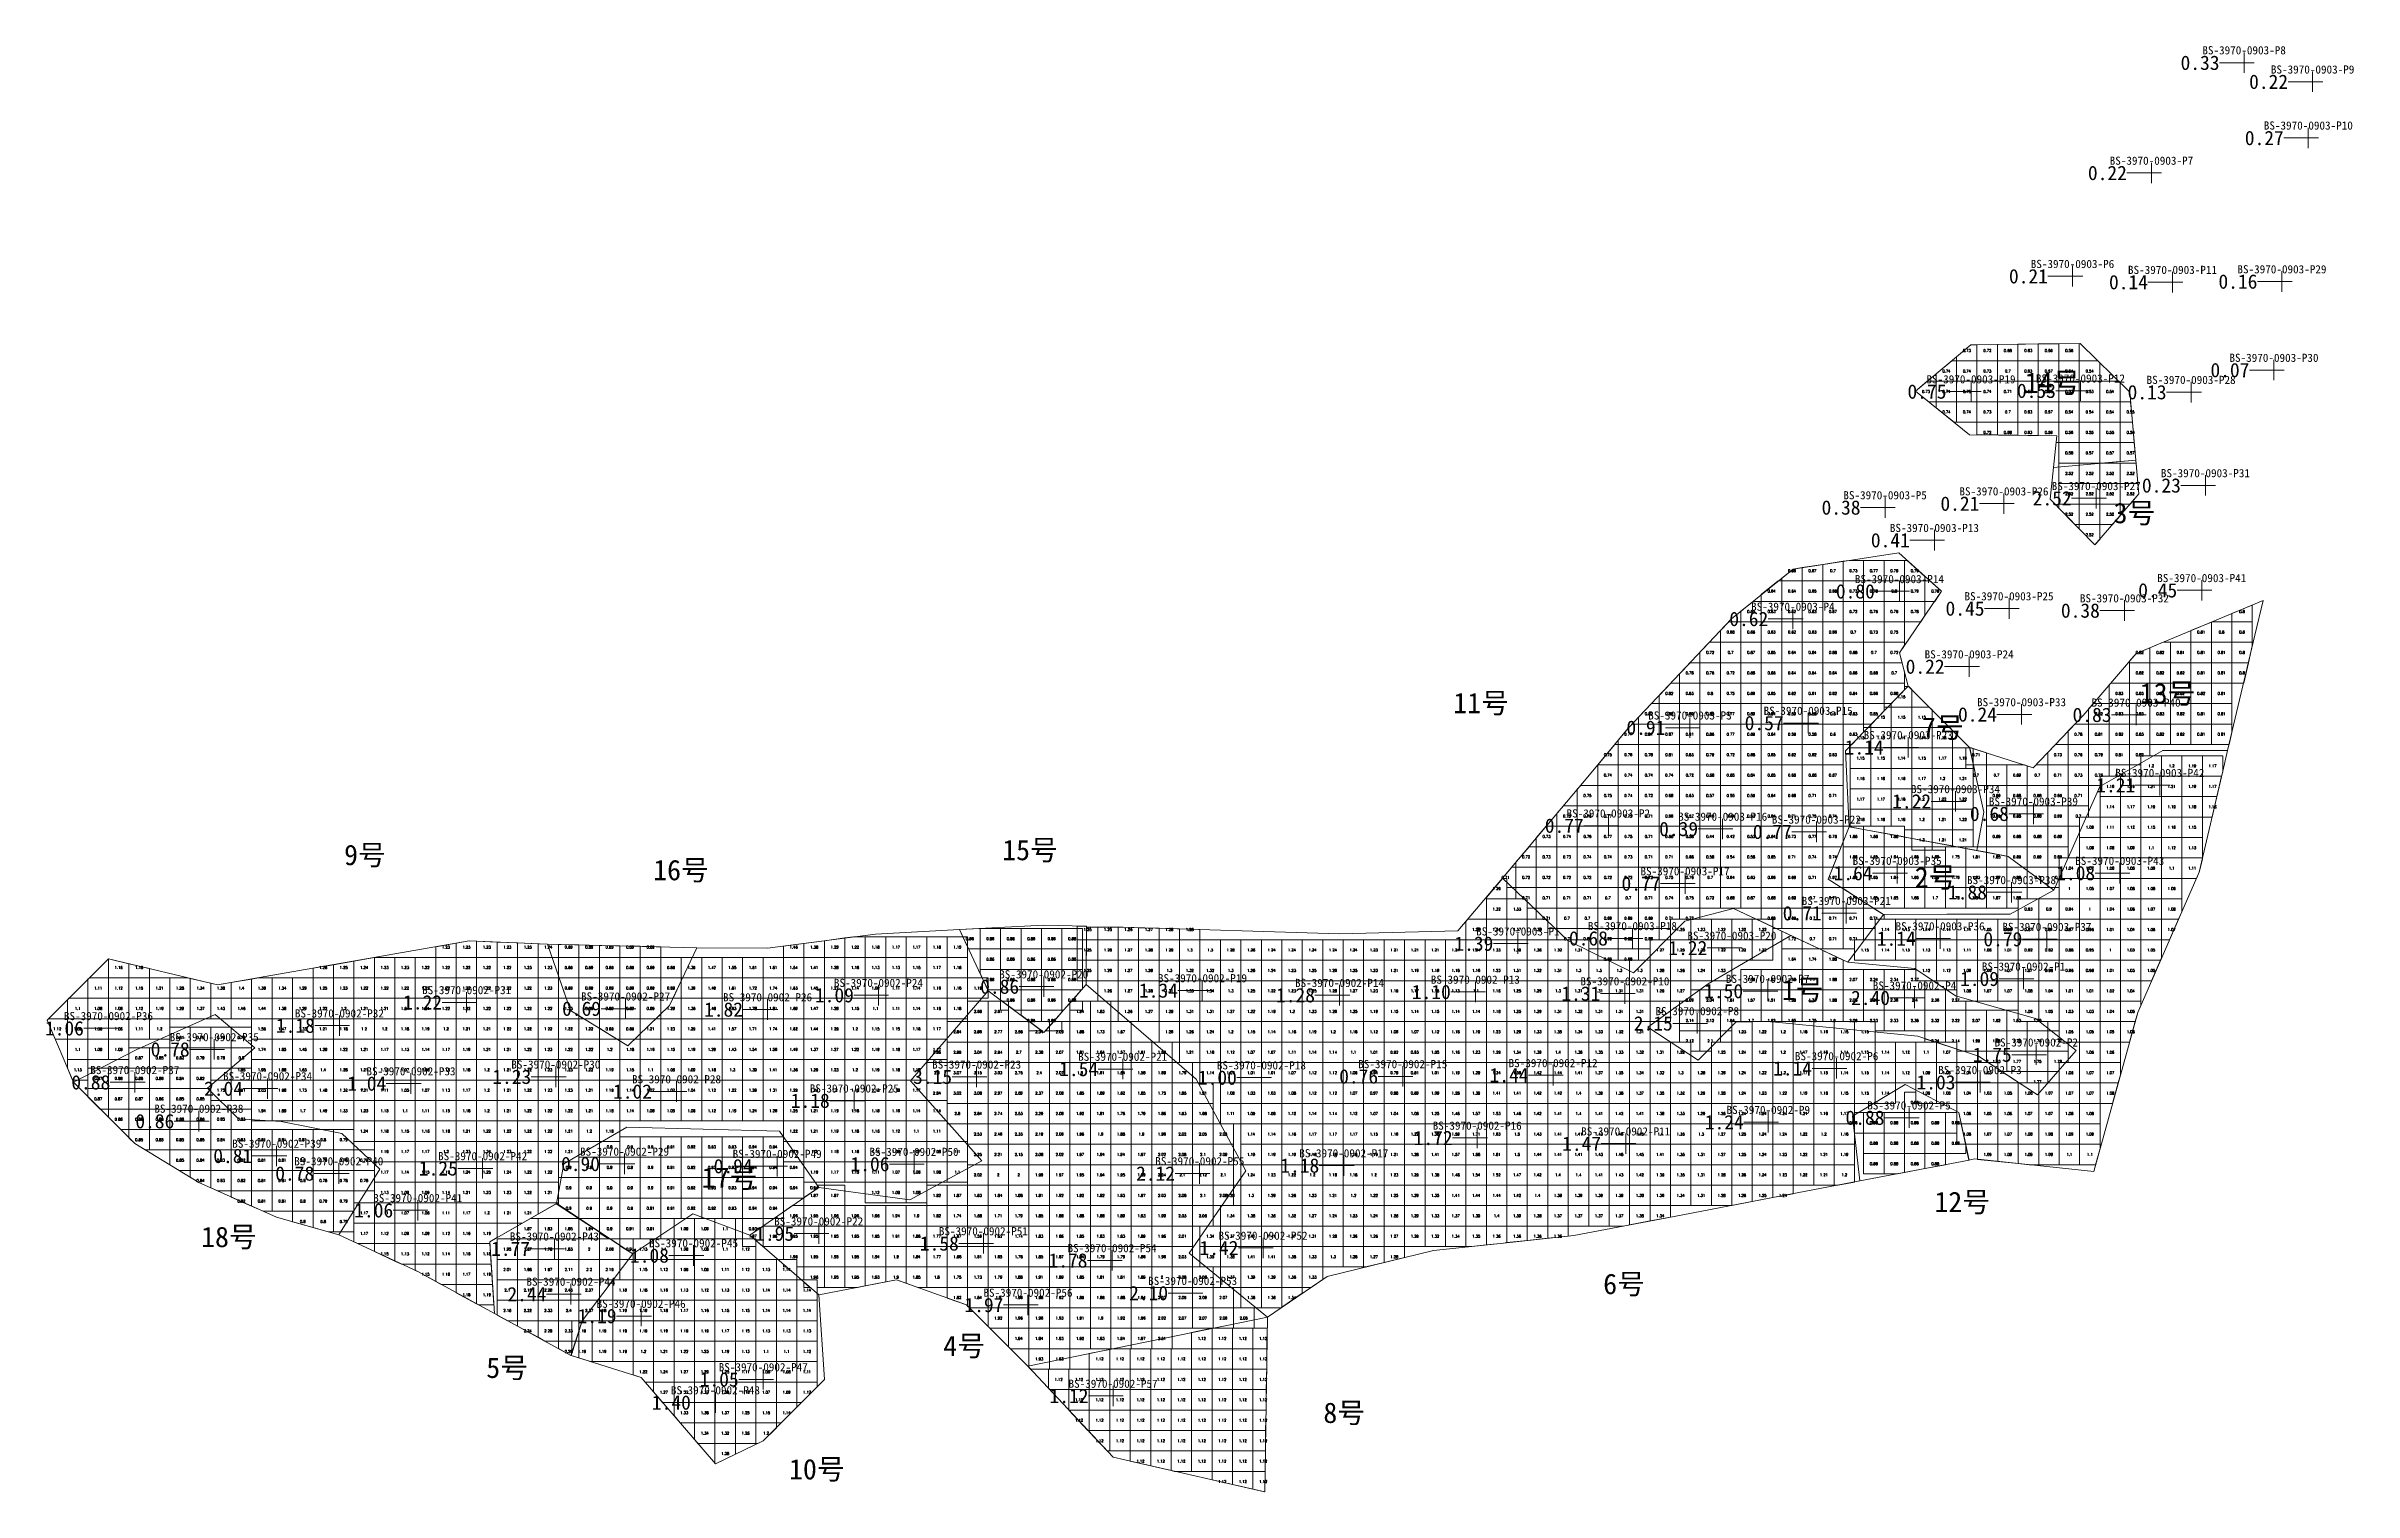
# Model space of a CAD drawing. Header units: inches. Extents: x 469880 to 469993, y 4349688 to 4349759.
import ezdxf
from ezdxf.enums import TextEntityAlignment as Align

# ---------------------------------------------------------------- set-up
doc = ezdxf.new("R2010")
doc.units = ezdxf.units.IN
doc.header["$MEASUREMENT"] = 0
for name, color, linetype, lineweight in [('孔口文字', 7, 'Continuous', 0), ('点', 7, 'Continuous', 0), ('爆区方格网', 7, 'Continuous', 0), ('线条', 7, 'Continuous', 0), ('钻孔', 7, 'Continuous', 0)]:
    doc.layers.add(name, color=color, linetype=linetype, lineweight=lineweight)
doc.styles.add('3dmine_textStyle_1', font='txt.shx', dxfattribs={"height": 1, "bigfont": 'gbcbig.shx'})
doc.styles.add('3dmine_textStyle_2', font='宋体.ttf', dxfattribs={"height": 1})
doc.styles.add('3dmine_textStyle_3', font='simsunb.ttf', dxfattribs={"height": 1})

msp = doc.modelspace()

# ---------------------------------------------------------------- hatches: boundary and pattern name
at = {"layer": '钻孔', "linetype": 'Continuous', "lineweight": 0, "true_color": 0x808080, "extrusion": (0, 1, 0)}
for points in [[(-469988.94, 3960.46), (-469987.94, 3960.46), (-469987.94, 3971.46), (-469988.94, 3971.46)], [(-469992.29, 3960.31), (-469991.29, 3960.31), (-469991.29, 3971.31), (-469992.29, 3971.31)], [(-469992.08, 3960.18), (-469991.08, 3960.18), (-469991.08, 3971.18), (-469992.08, 3971.18)], [(-469984.41, 3959.62), (-469983.41, 3959.62), (-469983.41, 3971.62), (-469984.41, 3971.62)], [(-469980.55, 3959.62), (-469979.55, 3959.62), (-469979.55, 3971.62), (-469980.55, 3971.62)], [(-469985.44, 3959.7), (-469984.44, 3959.7), (-469984.44, 3971.7), (-469985.44, 3971.7)], [(-469990.79, 3960.28), (-469989.79, 3960.28), (-469989.79, 3971.28), (-469990.79, 3971.28)], [(-469990.4, 3960.21), (-469989.4, 3960.21), (-469989.4, 3971.21), (-469990.4, 3971.21)], [(-469986.35, 3960.24), (-469985.35, 3960.24), (-469985.35, 3971.24), (-469986.35, 3971.24)], [(-469987.05, 3960.15), (-469986.05, 3960.15), (-469986.05, 3971.15), (-469987.05, 3971.15)], [(-469971.39, 3960.25), (-469970.39, 3960.25), (-469970.39, 3971.25), (-469971.39, 3971.25)], [(-469977.2, 3960.22), (-469976.2, 3960.22), (-469976.2, 3971.22), (-469977.2, 3971.22)], [(-469973.8, 3960.49), (-469972.8, 3960.49), (-469972.8, 3971.49), (-469973.8, 3971.49)], [(-469977.45, 3960.26), (-469976.45, 3960.26), (-469976.45, 3971.26), (-469977.45, 3971.26)], [(-469986.87, 3960.08), (-469985.87, 3960.08), (-469985.87, 3971.08), (-469986.87, 3971.08)], [(-469983.09, 3959.52), (-469982.09, 3959.52), (-469982.09, 3971.52), (-469983.09, 3971.52)], [(-469975.5, 3960.42), (-469974.5, 3960.42), (-469974.5, 3971.42), (-469975.5, 3971.42)], [(-469978.06, 3960.18), (-469977.06, 3960.18), (-469977.06, 3971.18), (-469978.06, 3971.18)], [(-469963.45, 3959.77), (-469962.45, 3959.77), (-469962.45, 3971.77), (-469963.45, 3971.77)]]:
    msp.add_hatch(color=8, dxfattribs=at).paths.add_polyline_path(points, flags=0)
at = {"layer": '钻孔', "linetype": 'Continuous', "lineweight": 0, "true_color": 0x00ffff, "extrusion": (0, 1, 0)}
for points in [[(-469975.59, 3959.67), (-469974.59, 3959.67), (-469974.59, 3971.67), (-469975.59, 3971.67)], [(-469980.94, 3960.42), (-469979.94, 3960.42), (-469979.94, 3971.42), (-469980.94, 3971.42)], [(-469972.09, 3959.75), (-469971.09, 3959.75), (-469971.09, 3971.75), (-469972.09, 3971.75)], [(-469966.88, 3959.5), (-469965.88, 3959.5), (-469965.88, 3971.5), (-469966.88, 3971.5)], [(-469967.63, 3959.65), (-469966.63, 3959.65), (-469966.63, 3971.65), (-469967.63, 3971.65)], [(-469983.66, 3960.12), (-469982.66, 3960.12), (-469982.66, 3971.12), (-469983.66, 3971.12)], [(-469961.85, 3959.74), (-469960.85, 3959.74), (-469960.85, 3971.74), (-469961.85, 3971.74)], [(-469978.64, 3960.31), (-469977.64, 3960.31), (-469977.64, 3971.31), (-469978.64, 3971.31)], [(-469957.86, 3959.87), (-469956.86, 3959.87), (-469956.86, 3971.87), (-469957.86, 3971.87)], [(-469968.03, 3959.83), (-469967.03, 3959.83), (-469967.03, 3971.83), (-469968.03, 3971.83)], [(-469961.61, 3959.69), (-469960.61, 3959.69), (-469960.61, 3971.69), (-469961.61, 3971.69)], [(-469969.49, 3959.6), (-469968.49, 3959.6), (-469968.49, 3971.6), (-469969.49, 3971.6)], [(-469959.04, 3960.29), (-469958.04, 3960.29), (-469958.04, 3971.29), (-469959.04, 3971.29)], [(-469979.3, 3960.46), (-469978.3, 3960.46), (-469978.3, 3971.46), (-469979.3, 3971.46)], [(-469930.26, 3960.21), (-469929.26, 3960.21), (-469929.26, 3971.21), (-469930.26, 3971.21)], [(-469909.82, 3959.73), (-469908.82, 3959.73), (-469908.82, 3971.73), (-469909.82, 3971.73)], [(-469889.71, 3959.62), (-469888.71, 3959.62), (-469888.71, 3971.62), (-469889.71, 3971.62)], [(-469885.83, 3959.79), (-469884.83, 3959.79), (-469884.83, 3971.79), (-469885.83, 3971.79)], [(-469947.81, 3959.73), (-469946.81, 3959.73), (-469946.81, 3970.73), (-469947.81, 3970.73)], [(-469888.96, 3959.66), (-469887.96, 3959.66), (-469887.96, 3971.66), (-469888.96, 3971.66)], [(-469972.56, 3959.98), (-469971.56, 3959.98), (-469971.56, 3970.98), (-469972.56, 3970.98)], [(-469892.77, 3959.61), (-469891.77, 3959.61), (-469891.77, 3971.61), (-469892.77, 3971.61)], [(-469895.8, 3959.52), (-469894.8, 3959.52), (-469894.8, 3971.52), (-469895.8, 3971.52)], [(-469909.77, 3959.55), (-469908.77, 3959.55), (-469908.77, 3971.55), (-469909.77, 3971.55)], [(-469917.23, 3959.8), (-469916.23, 3959.8), (-469916.23, 3971.8), (-469917.23, 3971.8)]]:
    msp.add_hatch(color=4, dxfattribs=at).paths.add_polyline_path(points, flags=0)
at = {"layer": '钻孔', "linetype": 'Continuous', "lineweight": 0, "true_color": 0xff0000, "extrusion": (0, 1, 0)}
for points in [[(-469981.71, 3960.21), (-469980.71, 3960.21), (-469980.71, 3971.21), (-469981.71, 3971.21)], [(-469971.98, 3960.44), (-469970.98, 3960.44), (-469970.98, 3971.44), (-469971.98, 3971.44)], [(-469977.57, 3960.25), (-469976.57, 3960.25), (-469976.57, 3971.25), (-469977.57, 3971.25)], [(-469965.65, 3960.25), (-469964.65, 3960.25), (-469964.65, 3971.25), (-469965.65, 3971.25)], [(-469972.83, 3960.06), (-469971.83, 3960.06), (-469971.83, 3971.06), (-469972.83, 3971.06)], [(-469916.76, 3959.77), (-469915.76, 3959.77), (-469915.76, 3971.77), (-469916.76, 3971.77)], [(-469962.21, 3960.09), (-469961.21, 3960.09), (-469961.21, 3971.09), (-469962.21, 3971.09)], [(-469934.12, 3960.11), (-469933.12, 3960.11), (-469933.12, 3971.11), (-469934.12, 3971.11)], [(-469978.78, 3959.69), (-469977.78, 3959.69), (-469977.78, 3970.69), (-469978.78, 3970.69)], [(-469892.32, 3959.62), (-469891.32, 3959.62), (-469891.32, 3971.62), (-469892.32, 3971.62)], [(-469951.45, 3959.77), (-469950.45, 3959.77), (-469950.45, 3970.77), (-469951.45, 3970.77)], [(-469937.89, 3960.3), (-469936.89, 3960.3), (-469936.89, 3971.3), (-469937.89, 3971.3)], [(-469906.34, 3960.32), (-469905.34, 3960.32), (-469905.34, 3971.32), (-469906.34, 3971.32)], [(-469919.26, 3960.38), (-469918.26, 3960.38), (-469918.26, 3971.38), (-469919.26, 3971.38)], [(-469927.31, 3960.43), (-469926.31, 3960.43), (-469926.31, 3971.43), (-469927.31, 3971.43)], [(-469933.6, 3960.09), (-469932.6, 3960.09), (-469932.6, 3971.09), (-469933.6, 3971.09)], [(-469907.15, 3960.42), (-469906.15, 3960.42), (-469906.15, 3971.42), (-469907.15, 3971.42)], [(-469937.54, 3959.98), (-469936.54, 3959.98), (-469936.54, 3970.98), (-469937.54, 3970.98)], [(-469929.49, 3960.34), (-469928.49, 3960.34), (-469928.49, 3971.34), (-469929.49, 3971.34)]]:
    msp.add_hatch(color=1, dxfattribs=at).paths.add_polyline_path(points, flags=0)
at = {"layer": '钻孔', "linetype": 'Continuous', "lineweight": 0, "true_color": 0x0000ff, "extrusion": (0, 1, 0)}
for points in [[(-469972.52, 3959.65), (-469971.52, 3959.65), (-469971.52, 3971.65), (-469972.52, 3971.65)], [(-469984.82, 3959.58), (-469983.82, 3959.58), (-469983.82, 3971.58), (-469984.82, 3971.58)], [(-469974.84, 3959.52), (-469973.84, 3959.52), (-469973.84, 3971.52), (-469974.84, 3971.52)], [(-469982.86, 3960.38), (-469981.86, 3960.38), (-469981.86, 3971.38), (-469982.86, 3971.38)], [(-469953.44, 3960.3), (-469952.44, 3960.3), (-469952.44, 3971.3), (-469953.44, 3971.3)], [(-469963.9, 3960.32), (-469962.9, 3960.32), (-469962.9, 3971.32), (-469963.9, 3971.32)], [(-469974.09, 3960.43), (-469973.09, 3960.43), (-469973.09, 3971.43), (-469974.09, 3971.43)], [(-469922.18, 3959.52), (-469921.18, 3959.52), (-469921.18, 3971.52), (-469922.18, 3971.52)], [(-469938.02, 3960.1), (-469937.02, 3960.1), (-469937.02, 3971.1), (-469938.02, 3971.1)], [(-469944.72, 3960.25), (-469943.72, 3960.25), (-469943.72, 3971.25), (-469944.72, 3971.25)], [(-469951.36, 3960.17), (-469950.36, 3960.17), (-469950.36, 3971.17), (-469951.36, 3971.17)], [(-469958.67, 3959.9), (-469957.67, 3959.9), (-469957.67, 3970.9), (-469958.67, 3970.9)], [(-469978.16, 3959.93), (-469977.16, 3959.93), (-469977.16, 3970.93), (-469978.16, 3970.93)], [(-469902.05, 3959.63), (-469901.05, 3959.63), (-469901.05, 3971.63), (-469902.05, 3971.63)], [(-469884.54, 3959.65), (-469883.54, 3959.65), (-469883.54, 3971.65), (-469884.54, 3971.65)], [(-469895.83, 3959.93), (-469894.83, 3959.93), (-469894.83, 3971.93), (-469895.83, 3971.93)], [(-469969.02, 3960.01), (-469968.02, 3960.01), (-469968.02, 3971.01), (-469969.02, 3971.01)], [(-469899.33, 3959.82), (-469898.33, 3959.82), (-469898.33, 3971.82), (-469899.33, 3971.82)], [(-469906.41, 3959.61), (-469905.41, 3959.61), (-469905.41, 3971.61), (-469906.41, 3971.61)], [(-469912.31, 3959.54), (-469911.31, 3959.54), (-469911.31, 3971.54), (-469912.31, 3971.54)], [(-469940.9, 3960.09), (-469939.9, 3960.09), (-469939.9, 3971.09), (-469940.9, 3971.09)], [(-469955.16, 3959.72), (-469954.16, 3959.72), (-469954.16, 3970.72), (-469955.16, 3970.72)], [(-469976.03, 3959.97), (-469975.03, 3959.97), (-469975.03, 3970.97), (-469976.03, 3970.97)], [(-469921, 3959.76), (-469920, 3959.76), (-469920, 3971.76), (-469921, 3971.76)], [(-469965.68, 3959.67), (-469964.68, 3959.67), (-469964.68, 3970.67), (-469965.68, 3970.67)], [(-469958.71, 3959.64), (-469957.71, 3959.64), (-469957.71, 3970.64), (-469958.71, 3970.64)], [(-469902.83, 3959.5), (-469901.83, 3959.5), (-469901.83, 3971.5), (-469902.83, 3971.5)], [(-469923.92, 3959.53), (-469922.92, 3959.53), (-469922.92, 3971.53), (-469923.92, 3971.53)], [(-469944.93, 3960.04), (-469943.93, 3960.04), (-469943.93, 3971.04), (-469944.93, 3971.04)], [(-469899.66, 3959.62), (-469898.66, 3959.62), (-469898.66, 3971.62), (-469899.66, 3971.62)], [(-469940.98, 3960.28), (-469939.98, 3960.28), (-469939.98, 3971.28), (-469940.98, 3971.28)], [(-469913.14, 3959.61), (-469912.14, 3959.61), (-469912.14, 3971.61), (-469913.14, 3971.61)], [(-469910.58, 3959.52), (-469909.58, 3959.52), (-469909.58, 3971.52), (-469910.58, 3971.52)], [(-469916.55, 3959.69), (-469915.55, 3959.69), (-469915.55, 3971.69), (-469916.55, 3971.69)], [(-469914.21, 3959.67), (-469913.21, 3959.67), (-469913.21, 3971.67), (-469914.21, 3971.67)], [(-469933.65, 3960.23), (-469932.65, 3960.23), (-469932.65, 3971.23), (-469933.65, 3971.23)]]:
    msp.add_hatch(color=5, dxfattribs=at).paths.add_polyline_path(points, flags=0)
at = {"layer": '钻孔', "linetype": 'Continuous', "lineweight": 0, "true_color": 0xff80ff, "extrusion": (0, 1, 0)}
msp.add_hatch(color=211, dxfattribs=at).paths.add_polyline_path([(-469926.98, 3960.42), (-469925.98, 3960.42), (-469925.98, 3971.42), (-469926.98, 3971.42)], flags=0)

# ---------------------------------------------------------------- linework, layer by layer
at = {"color": 4, "linetype": 'Continuous', "lineweight": 0, "true_color": 0x00ffff}
for points, elevation in [([(469974.58, 4349744.46), (469979.92, 4349744.53), (469982.35, 4349742.15), (469982.65, 4349738.83), (469978.62, 4349738.47), (469978.79, 4349740.02), (469974.52, 4349740.07), (469971.88, 4349742.2), (469974.58, 4349744.46)], 1985.96), ([(469973.15, 4349732.41), (469971.09, 4349729.41), (469971.52, 4349727.78), (469968.46, 4349724.61), (469968.64, 4349720.9), (469967.61, 4349718.34), (469970.31, 4349716.6), (469968.57, 4349714.27), (469962.98, 4349716.9), (469960.6, 4349716.28), (469958.09, 4349713.75), (469954.88, 4349715.34), (469951.69, 4349718.38), (469955.86, 4349723.34), (469957.85, 4349725.74), (469962.88, 4349731.06), (469965.89, 4349733.5), (469971.06, 4349734.3), (469973.15, 4349732.41)], 1985.96), ([(469931.35, 4349716.03), (469931.34, 4349713.18), (469929.27, 4349710.84), (469926.55, 4349712.88), (469925.14, 4349715.87), (469929.26, 4349716.08), (469931.35, 4349716.03)], 3971.36), ([(469918.26, 4349703.26), (469916.34, 4349706.01), (469908.88, 4349706.21), (469905.8, 4349704.41), (469905.45, 4349702.47), (469909.17, 4349700.01), (469912.1, 4349701.97), (469914.89, 4349700.92), (469918.26, 4349703.26)], 3971.38)]:
    msp.add_lwpolyline(points, dxfattribs=dict(at, elevation=elevation))
at = {"color": 1, "linetype": 'Continuous', "lineweight": 0, "true_color": 0xff0000}
for points, elevation in [([(469982.65, 4349738.83), (469982.8, 4349737.17), (469980.65, 4349734.68), (469978.46, 4349736.92), (469978.62, 4349738.47), (469982.65, 4349738.83)], 1985.96), ([(469967.61, 4349718.34), (469970.31, 4349716.6), (469973.41, 4349716.62), (469976.51, 4349716.63), (469978.64, 4349717.8), (469976.4, 4349719.45), (469970.58, 4349720.54), (469968.64, 4349720.9), (469967.61, 4349718.34), (469967.61, 4349718.34)], 1985.96), ([(469929.27, 4349710.84), (469931.34, 4349713.18), (469936.71, 4349708.56), (469939.14, 4349704.07), (469936.37, 4349700.05), (469940.2, 4349696.92), (469928.49, 4349694.51), (469925.49, 4349697.51), (469922.06, 4349698.74), (469918.26, 4349698), (469914.89, 4349700.92), (469918.26, 4349703.26), (469922.71, 4349702.65), (469926.23, 4349704.56), (469922.74, 4349708.47), (469926.55, 4349712.88), (469929.27, 4349710.84)], 3971.36), ([(469905.43, 4349702.46), (469902.19, 4349700.6), (469902.41, 4349697.09), (469906.15, 4349695.04), (469906.7, 4349696.74), (469909.17, 4349700.01), (469905.43, 4349702.46)], 1985.96)]:
    msp.add_lwpolyline(points, dxfattribs=dict(at, elevation=elevation))
at = {"color": 4, "linetype": 'Continuous', "lineweight": 0, "true_color": 0x00ffff}
for points in [[(469988.87, 4349731.96), (469982.66, 4349729.37), (469980.07, 4349726.34), (469977.63, 4349723.78), (469974.52, 4349724.78), (469975.22, 4349721.61), (469974.87, 4349719.74), (469976.4, 4349719.45), (469978.64, 4349717.8), (469980.89, 4349722.86), (469983.96, 4349724.62), (469987.13, 4349724.62), (469988.47, 4349730.26), (469988.87, 4349731.96)], [(469905, 4349715.16), (469906.12, 4349711.91), (469908.93, 4349710.18), (469910.97, 4349712.15), (469912.3, 4349714.98), (469905, 4349715.16)], [(469894.8, 4349700.94), (469896.8, 4349704.16), (469894.95, 4349705.9), (469891.98, 4349706.49), (469889.89, 4349706.62), (469888.38, 4349708.12), (469890.7, 4349710.09), (469888.75, 4349711.71), (469884.89, 4349709.99), (469881.83, 4349708.4), (469884.83, 4349705.4), (469887.96, 4349703.5), (469891.76, 4349701.8), (469894.8, 4349700.94), (469896.8, 4349704.16), (469894.8, 4349700.94)], [(469974, 4349706.92), (469971.37, 4349708.3), (469968.79, 4349706.74), (469969.16, 4349703.58), (469974.5, 4349704.59), (469974, 4349706.92), (469974, 4349706.92)]]:
    msp.add_lwpolyline(points, dxfattribs=at)
at = {"color": 5, "linetype": 'Continuous', "lineweight": 0, "true_color": 0x0000ff, "elevation": 3971.66}
msp.add_lwpolyline([(469971.52, 4349727.78), (469968.46, 4349724.61), (469968.64, 4349720.9), (469972.52, 4349720.18), (469974.87, 4349719.74), (469975.22, 4349721.61), (469974.52, 4349724.78), (469971.52, 4349727.78)], dxfattribs=at)
at = {"color": 5, "linetype": 'Continuous', "lineweight": 0, "true_color": 0x0000ff}
for points in [[(469980.59, 4349704.04), (469982.74, 4349711.81), (469985.74, 4349718.67), (469986.9, 4349723.62), (469987.13, 4349724.62), (469983.96, 4349724.62), (469980.89, 4349722.86), (469978.64, 4349717.8), (469976.51, 4349716.63), (469973.41, 4349716.62), (469970.31, 4349716.6), (469968.57, 4349714.27), (469971.85, 4349713.96), (469973.83, 4349712.63), (469977.74, 4349711.52), (469979.73, 4349709.95), (469977.84, 4349707.79), (469974.95, 4349709.68), (469971.99, 4349710.65), (469968.34, 4349711.01), (469964.7, 4349711.37), (469963.09, 4349711.34), (469961.25, 4349709.48), (469958.8, 4349711.09), (469961.74, 4349713.21), (469965.78, 4349715.58), (469962.98, 4349716.9), (469960.6, 4349716.28), (469958.09, 4349713.75), (469954.88, 4349715.34), (469951.69, 4349718.38), (469949.51, 4349715.8), (469943.72, 4349715.66), (469933.14, 4349715.99), (469931.35, 4349715.99), (469931.34, 4349713.18), (469936.71, 4349708.56), (469939.14, 4349704.07), (469936.37, 4349700.05), (469940.2, 4349696.92), (469943.12, 4349698.91), (469948.31, 4349700.17), (469951.74, 4349700.54), (469955.18, 4349700.91), (469960.08, 4349701.84), (469964.98, 4349702.78), (469969.16, 4349703.58), (469968.79, 4349706.74), (469971.37, 4349708.3), (469974, 4349706.92), (469974.49, 4349704.6), (469974.78, 4349704.65), (469980.59, 4349704.04)], [(469883.54, 4349714.44), (469888.87, 4349713.16), (469901.17, 4349715.31), (469905, 4349715.16), (469906.12, 4349711.91), (469908.93, 4349710.18), (469910.97, 4349712.15), (469912.3, 4349714.98), (469915.76, 4349714.96), (469921.03, 4349715.65), (469925.14, 4349715.87), (469926.55, 4349712.88), (469922.74, 4349708.47), (469926.23, 4349704.56), (469922.71, 4349702.65), (469918.26, 4349703.26), (469916.34, 4349706.01), (469908.88, 4349706.21), (469905.8, 4349704.41), (469905.45, 4349702.47), (469902.19, 4349700.6), (469902.41, 4349697.09), (469898.66, 4349699.14), (469894.8, 4349700.94), (469896.8, 4349704.16), (469894.95, 4349705.9), (469891.98, 4349706.49), (469889.89, 4349706.62), (469888.38, 4349708.12), (469890.7, 4349710.09), (469888.75, 4349711.71), (469884.89, 4349709.99), (469881.83, 4349708.4), (469880.54, 4349711.44), (469883.54, 4349714.44)], [(469913.21, 4349689.74), (469915.55, 4349690.87), (469918.55, 4349693.87), (469918.26, 4349698), (469914.89, 4349700.92), (469912.1, 4349701.97), (469909.17, 4349700.01), (469906.7, 4349696.74), (469906.16, 4349695.04), (469909.58, 4349693.97), (469913.21, 4349689.74)], [(469940.07, 4349688.37), (469940.2, 4349696.92), (469928.49, 4349694.51), (469932.65, 4349690.06), (469940.07, 4349688.37)]]:
    msp.add_lwpolyline(points, dxfattribs=at)
at = {"color": 7, "linetype": 'Continuous', "lineweight": 0, "elevation": 1985.96}
msp.add_lwpolyline([(469965.78, 4349715.58), (469961.74, 4349713.21), (469958.8, 4349711.09), (469961.25, 4349709.48), (469963.09, 4349711.34), (469964.7, 4349711.37), (469968.34, 4349711.01), (469971.99, 4349710.65), (469973.47, 4349710.17), (469974.95, 4349709.68), (469976.39, 4349708.74), (469977.84, 4349707.79), (469979.73, 4349709.95), (469977.74, 4349711.52), (469973.83, 4349712.63), (469971.85, 4349713.96), (469968.57, 4349714.27), (469965.78, 4349715.58), (469965.78, 4349715.58)], dxfattribs=at)
at = {"layer": '点', "color": 138, "linetype": 'Continuous', "lineweight": 0, "true_color": 0x004c4c}
for points, elevation in [([(469987.94, 4349757.76), (469987.94, 4349758.76)], 3971.46), ([(469988.44, 4349758.26), (469987.44, 4349758.26)], 3971.46), ([(469991.29, 4349756.83), (469991.29, 4349757.83)], 3971.31), ([(469991.79, 4349757.33), (469990.79, 4349757.33)], 3971.31), ([(469991.58, 4349754.58), (469990.58, 4349754.58)], 3971.18), ([(469991.08, 4349754.08), (469991.08, 4349755.08)], 3971.18), ([(469983.41, 4349752.37), (469983.41, 4349753.37)], 3971.62), ([(469983.91, 4349752.87), (469982.91, 4349752.87)], 3971.62), ([(469980.05, 4349747.82), (469979.05, 4349747.82)], 3971.62), ([(469979.55, 4349747.32), (469979.55, 4349748.32)], 3971.62), ([(469984.94, 4349747.53), (469983.94, 4349747.53)], 3971.7), ([(469984.44, 4349747.03), (469984.44, 4349748.03)], 3971.7), ([(469990.29, 4349747.56), (469989.29, 4349747.56)], 3971.28), ([(469989.79, 4349747.06), (469989.79, 4349748.06)], 3971.28), ([(469989.9, 4349743.23), (469988.9, 4349743.23)], 3971.21), ([(469989.4, 4349742.73), (469989.4, 4349743.73)], 3971.21), ([(469975.09, 4349742.18), (469974.09, 4349742.18)], 3971.67), ([(469974.59, 4349741.68), (469974.59, 4349742.68)], 3971.67), ([(469980.44, 4349742.22), (469979.44, 4349742.22)], 3971.42), ([(469979.94, 4349741.72), (469979.94, 4349742.72)], 3971.42), ([(469985.85, 4349742.15), (469984.85, 4349742.15)], 3971.24), ([(469985.35, 4349741.65), (469985.35, 4349742.65)], 3971.24), ([(469976.2, 4349736.2), (469976.2, 4349737.2)], 3971.22), ([(469980.71, 4349736.46), (469980.71, 4349737.46)], 3971.21), ([(469986.55, 4349737.59), (469985.55, 4349737.59)], 3971.15), ([(469986.05, 4349737.09), (469986.05, 4349738.09)], 3971.15), ([(469970.89, 4349736.51), (469969.89, 4349736.51)], 3971.25), ([(469970.39, 4349736.01), (469970.39, 4349737.01)], 3971.25), ([(469976.7, 4349736.7), (469975.7, 4349736.7)], 3971.22), ([(469981.21, 4349736.96), (469980.21, 4349736.96)], 3971.21), ([(469972.8, 4349734.41), (469972.8, 4349735.41)], 3971.49), ([(469973.3, 4349734.91), (469972.3, 4349734.91)], 3971.49), ([(469971.09, 4349731.91), (469971.09, 4349732.91)], 3971.75), ([(469985.87, 4349731.96), (469985.87, 4349732.96)], 3971.08), ([(469965.88, 4349730.56), (469965.88, 4349731.56)], 3971.5), ([(469971.59, 4349732.41), (469970.59, 4349732.41)], 3971.75), ([(469976.95, 4349731.57), (469975.95, 4349731.57)], 3971.26), ([(469976.45, 4349731.07), (469976.45, 4349732.07)], 3971.26), ([(469982.09, 4349730.97), (469982.09, 4349731.97)], 3971.52), ([(469986.37, 4349732.46), (469985.37, 4349732.46)], 3971.08), ([(469966.38, 4349731.06), (469965.38, 4349731.06)], 3971.5), ([(469982.59, 4349731.47), (469981.59, 4349731.47)], 3971.52), ([(469975, 4349728.73), (469974, 4349728.73)], 3971.43), ([(469974.5, 4349728.23), (469974.5, 4349729.23)], 3971.43), ([(469960.85, 4349725.24), (469960.85, 4349726.24)], 3971.74), ([(469967.13, 4349725.97), (469966.13, 4349725.97)], 3971.65), ([(469966.63, 4349725.47), (469966.63, 4349726.47)], 3971.65), ([(469977.56, 4349726.39), (469976.56, 4349726.39)], 3971.18), ([(469977.06, 4349725.89), (469977.06, 4349726.89)], 3971.18), ([(469983.16, 4349726.37), (469982.16, 4349726.37)], 3971.12), ([(469982.66, 4349725.87), (469982.66, 4349726.87)], 3971.12), ([(469961.35, 4349725.74), (469960.35, 4349725.74)], 3971.74), ([(469971.52, 4349724.28), (469971.52, 4349725.28)], 3971.66), ([(469972.02, 4349724.78), (469971.02, 4349724.78)], 3971.66), ([(469973.83, 4349721.64), (469973.83, 4349722.64)], 3971.52), ([(469984.32, 4349722.93), (469983.32, 4349722.93)], 3971.58), ([(469983.82, 4349722.43), (469983.82, 4349723.43)], 3971.58), ([(469956.87, 4349720.45), (469956.87, 4349721.45)], 3971.87), ([(469974.33, 4349722.14), (469973.33, 4349722.14)], 3971.52), ([(469978.14, 4349721.53), (469977.14, 4349721.53)], 3971.31), ([(469977.64, 4349721.03), (469977.64, 4349722.03)], 3971.31), ([(469957.37, 4349720.95), (469956.37, 4349720.95)], 3971.87), ([(469962.95, 4349720.79), (469961.95, 4349720.79)], 3971.77), ([(469962.45, 4349720.29), (469962.45, 4349721.29)], 3971.77), ([(469967.53, 4349720.65), (469966.53, 4349720.65)], 3971.83), ([(469967.03, 4349720.15), (469967.03, 4349721.15)], 3971.83), ([(469961.11, 4349718.12), (469960.11, 4349718.12)], 3971.69), ([(469960.61, 4349717.62), (469960.61, 4349718.62)], 3971.69), ([(469971.48, 4349718.63), (469970.48, 4349718.63)], 3971.44), ([(469970.98, 4349718.13), (469970.98, 4349719.13)], 3971.44), ([(469976.57, 4349717.19), (469976.57, 4349718.19)], 3971.25), ([(469982.36, 4349718.63), (469981.36, 4349718.63)], 3971.38), ([(469981.86, 4349718.13), (469981.86, 4349719.13)], 3971.38), ([(469968.49, 4349716.17), (469968.49, 4349717.17)], 3971.6), ([(469977.07, 4349717.69), (469976.07, 4349717.69)], 3971.25), ([(469958.04, 4349714.94), (469958.04, 4349715.94)], 3971.29), ([(469968.99, 4349716.67), (469967.99, 4349716.67)], 3971.6), ([(469973.08, 4349714.93), (469973.08, 4349715.93)], 3971.43), ([(469978.3, 4349714.9), (469978.3, 4349715.9)], 3971.46), ([(469952.94, 4349715.18), (469951.94, 4349715.18)], 3971.3), ([(469952.44, 4349714.68), (469952.44, 4349715.68)], 3971.3), ([(469958.54, 4349715.44), (469957.54, 4349715.44)], 3971.29), ([(469963.4, 4349714.97), (469962.4, 4349714.97)], 3971.32), ([(469962.9, 4349714.47), (469962.9, 4349715.47)], 3971.32), ([(469973.58, 4349715.43), (469972.58, 4349715.43)], 3971.43), ([(469978.8, 4349715.4), (469977.8, 4349715.4)], 3971.46), ([(469929.26, 4349712.58), (469929.26, 4349713.58)], 3971.21), ([(469977.16, 4349712.96), (469977.16, 4349713.96)], 3970.94), ([(469901.05, 4349711.81), (469901.05, 4349712.81)], 3971.63), ([(469908.82, 4349711.5), (469908.82, 4349712.5)], 3971.73), ([(469915.76, 4349711.46), (469915.76, 4349712.46)], 3971.77), ([(469921.68, 4349712.66), (469920.68, 4349712.66)], 3971.52), ([(469921.18, 4349712.16), (469921.18, 4349713.16)], 3971.52), ([(469929.76, 4349713.08), (469928.76, 4349713.08)], 3971.21), ([(469937.51, 4349712.89), (469936.51, 4349712.89)], 3971.1), ([(469937.01, 4349712.39), (469937.01, 4349713.39)], 3971.1), ([(469944.22, 4349712.66), (469943.22, 4349712.66)], 3971.25), ([(469943.72, 4349712.16), (469943.72, 4349713.16)], 3971.25), ([(469950.86, 4349712.82), (469949.86, 4349712.82)], 3971.17), ([(469950.36, 4349712.32), (469950.36, 4349713.32)], 3971.17), ([(469958.17, 4349712.74), (469957.17, 4349712.74)], 3970.9), ([(469957.67, 4349712.24), (469957.67, 4349713.24)], 3970.9), ([(469965.15, 4349712.86), (469964.15, 4349712.86)], 3971.25), ([(469964.65, 4349712.36), (469964.65, 4349713.36)], 3971.25), ([(469972.33, 4349712.53), (469971.33, 4349712.53)], 3971.06), ([(469971.83, 4349712.03), (469971.83, 4349713.03)], 3971.06), ([(469977.66, 4349713.46), (469976.66, 4349713.46)], 3970.94), ([(469883.54, 4349710.54), (469883.54, 4349711.54)], 3971.65), ([(469894.83, 4349710.67), (469894.83, 4349711.67)], 3971.93), ([(469901.55, 4349712.31), (469900.55, 4349712.31)], 3971.63), ([(469909.32, 4349712), (469908.32, 4349712)], 3971.73), ([(469916.26, 4349711.96), (469915.26, 4349711.96)], 3971.77), ([(469961.71, 4349711.28), (469960.71, 4349711.28)], 3971.09), ([(469961.21, 4349710.78), (469961.21, 4349711.78)], 3971.09), ([(469884.04, 4349711.04), (469883.04, 4349711.04)], 3971.65), ([(469888.71, 4349709.51), (469888.71, 4349710.51)], 3971.62), ([(469895.33, 4349711.17), (469894.33, 4349711.17)], 3971.93), ([(469977.78, 4349709.25), (469977.78, 4349710.25)], 3970.69), ([(469889.21, 4349710.01), (469888.21, 4349710.01)], 3971.62), ([(469905.41, 4349708.17), (469905.41, 4349709.17)], 3971.61), ([(469925.98, 4349708.17), (469925.98, 4349709.17)], 3971.42), ([(469933.62, 4349709.05), (469932.62, 4349709.05)], 3971.11), ([(469933.12, 4349708.55), (469933.12, 4349709.55)], 3971.11), ([(469939.9, 4349708.13), (469939.9, 4349709.13)], 3971.09), ([(469946.81, 4349708.19), (469946.81, 4349709.19)], 3970.73), ([(469954.16, 4349708.25), (469954.16, 4349709.25)], 3970.72), ([(469968.52, 4349709.08), (469967.52, 4349709.08)], 3971.01), ([(469968.02, 4349708.58), (469968.02, 4349709.58)], 3971.01), ([(469978.28, 4349709.75), (469977.28, 4349709.75)], 3970.69), ([(469885.33, 4349708.4), (469884.33, 4349708.4)], 3971.79), ([(469884.83, 4349707.9), (469884.83, 4349708.9)], 3971.79), ([(469891.82, 4349708.09), (469890.82, 4349708.09)], 3971.62), ([(469891.32, 4349707.59), (469891.32, 4349708.59)], 3971.62), ([(469898.83, 4349708.34), (469897.83, 4349708.34)], 3971.82), ([(469898.33, 4349707.84), (469898.33, 4349708.84)], 3971.82), ([(469905.91, 4349708.67), (469904.91, 4349708.67)], 3971.61), ([(469911.81, 4349707.95), (469910.81, 4349707.95)], 3971.54), ([(469911.31, 4349707.45), (469911.31, 4349708.45)], 3971.54), ([(469920, 4349707), (469920, 4349708)], 3971.76), ([(469926.48, 4349708.67), (469925.48, 4349708.67)], 3971.42), ([(469940.4, 4349708.63), (469939.4, 4349708.63)], 3971.09), ([(469947.31, 4349708.69), (469946.31, 4349708.69)], 3970.73), ([(469954.66, 4349708.75), (469953.66, 4349708.75)], 3970.72), ([(469975.53, 4349708.4), (469974.53, 4349708.4)], 3970.97), ([(469975.03, 4349707.9), (469975.03, 4349708.9)], 3970.97), ([(469887.96, 4349706), (469887.96, 4349707)], 3971.66), ([(469920.5, 4349707.5), (469919.5, 4349707.5)], 3971.76), ([(469964.68, 4349705.95), (469964.68, 4349706.95)], 3970.67), ([(469971.56, 4349706.17), (469971.56, 4349707.17)], 3970.98), ([(469888.46, 4349706.5), (469887.46, 4349706.5)], 3971.66), ([(469950.95, 4349705.68), (469949.95, 4349705.68)], 3970.77), ([(469950.45, 4349705.18), (469950.45, 4349706.18)], 3970.77), ([(469957.71, 4349704.9), (469957.71, 4349705.9)], 3970.65), ([(469965.18, 4349706.45), (469964.18, 4349706.45)], 3970.67), ([(469972.06, 4349706.67), (469971.06, 4349706.67)], 3970.98), ([(469892.26, 4349704.8), (469891.26, 4349704.8)], 3971.61), ([(469891.76, 4349704.3), (469891.76, 4349705.3)], 3971.61), ([(469901.83, 4349703.69), (469901.83, 4349704.69)], 3971.5), ([(469908.77, 4349703.91), (469908.77, 4349704.91)], 3971.55), ([(469916.23, 4349703.8), (469916.23, 4349704.8)], 3971.8), ([(469922.92, 4349703.9), (469922.92, 4349704.9)], 3971.53), ([(469943.93, 4349703.83), (469943.93, 4349704.83)], 3971.04), ([(469958.21, 4349705.4), (469957.21, 4349705.4)], 3970.65), ([(469895.3, 4349703.94), (469894.3, 4349703.94)], 3971.52), ([(469894.8, 4349703.44), (469894.8, 4349704.44)], 3971.52), ([(469902.33, 4349704.19), (469901.33, 4349704.19)], 3971.5), ([(469909.27, 4349704.41), (469908.27, 4349704.41)], 3971.55), ([(469916.73, 4349704.3), (469915.73, 4349704.3)], 3971.8), ([(469923.42, 4349704.4), (469922.42, 4349704.4)], 3971.53), ([(469937.38, 4349703.94), (469936.38, 4349703.94)], 3971.3), ([(469936.88, 4349703.44), (469936.88, 4349704.44)], 3971.3), ([(469944.43, 4349704.33), (469943.43, 4349704.33)], 3971.04), ([(469898.66, 4349701.64), (469898.66, 4349702.64)], 3971.62), ([(469899.16, 4349702.14), (469898.16, 4349702.14)], 3971.62), ([(469918.26, 4349700.5), (469918.26, 4349701.5)], 3971.38), ([(469905.84, 4349700.26), (469904.84, 4349700.26)], 3971.32), ([(469905.34, 4349699.76), (469905.34, 4349700.76)], 3971.32), ([(469912.14, 4349699.43), (469912.14, 4349700.43)], 3971.61), ([(469918.76, 4349701), (469917.76, 4349701)], 3971.38), ([(469926.81, 4349700.52), (469925.81, 4349700.52)], 3971.43), ([(469926.31, 4349700.02), (469926.31, 4349701.02)], 3971.43), ([(469932.6, 4349699.19), (469932.6, 4349700.19)], 3971.09), ([(469940.48, 4349700.3), (469939.48, 4349700.3)], 3971.28), ([(469939.98, 4349699.8), (469939.98, 4349700.8)], 3971.28), ([(469912.64, 4349699.93), (469911.64, 4349699.93)], 3971.61), ([(469933.1, 4349699.69), (469932.1, 4349699.69)], 3971.09), ([(469906.65, 4349698.04), (469905.65, 4349698.04)], 3971.42), ([(469906.15, 4349697.54), (469906.15, 4349698.54)], 3971.42), ([(469928.49, 4349697.01), (469928.49, 4349698.01)], 3971.34), ([(469937.04, 4349698.09), (469936.04, 4349698.09)], 3970.98), ([(469936.54, 4349697.59), (469936.54, 4349698.59)], 3970.98), ([(469910.08, 4349696.97), (469909.08, 4349696.97)], 3971.52), ([(469909.58, 4349696.47), (469909.58, 4349697.47)], 3971.52), ([(469928.99, 4349697.51), (469927.99, 4349697.51)], 3971.34), ([(469915.55, 4349693.37), (469915.55, 4349694.37)], 3971.69), ([(469913.21, 4349692.24), (469913.21, 4349693.24)], 3971.67), ([(469916.05, 4349693.87), (469915.05, 4349693.87)], 3971.69), ([(469932.65, 4349692.56), (469932.65, 4349693.56)], 3971.23), ([(469913.71, 4349692.74), (469912.71, 4349692.74)], 3971.67), ([(469933.15, 4349693.06), (469932.15, 4349693.06)], 3971.23)]:
    msp.add_lwpolyline(points, dxfattribs=dict(at, elevation=elevation))
at = {"layer": '爆区方格网', "color": 4, "linetype": 'Continuous', "lineweight": 0, "true_color": 0x00ffff}
for points, elevation in [([(469974.88, 4349743.68), (469973.88, 4349743.68), (469973.88, 4349743.88), (469974.58, 4349744.46), (469974.88, 4349744.47), (469974.88, 4349743.68)], 3971.67), ([(469975.88, 4349743.68), (469974.88, 4349743.68), (469974.88, 4349744.47), (469975.88, 4349744.48), (469975.88, 4349743.68)], 3971.67), ([(469976.88, 4349743.68), (469975.88, 4349743.68), (469975.88, 4349744.48), (469976.88, 4349744.49), (469976.88, 4349743.68)], 3971.67), ([(469977.88, 4349743.68), (469976.88, 4349743.68), (469976.88, 4349744.49), (469977.88, 4349744.51), (469977.88, 4349743.68)], 3971.67), ([(469978.88, 4349743.68), (469977.88, 4349743.68), (469977.88, 4349744.51), (469978.88, 4349744.52), (469978.88, 4349743.68)], 3971.67), ([(469979.88, 4349743.68), (469978.88, 4349743.68), (469978.88, 4349744.52), (469979.88, 4349744.53), (469979.88, 4349743.68)], 3971.67), ([(469973.88, 4349742.68), (469972.88, 4349742.68), (469972.88, 4349743.04), (469973.65, 4349743.68), (469973.88, 4349743.68), (469973.88, 4349742.68)], 3971.67), ([(469974.88, 4349742.68), (469973.88, 4349742.68), (469973.88, 4349743.68), (469974.88, 4349743.68), (469974.88, 4349742.68)], 3971.67), ([(469975.88, 4349742.68), (469974.88, 4349742.68), (469974.88, 4349743.68), (469975.88, 4349743.68), (469975.88, 4349742.68)], 3971.67), ([(469976.88, 4349742.68), (469975.88, 4349742.68), (469975.88, 4349743.68), (469976.88, 4349743.68), (469976.88, 4349742.68)], 3971.67), ([(469977.88, 4349742.68), (469976.88, 4349742.68), (469976.88, 4349743.68), (469977.88, 4349743.68), (469977.88, 4349742.68)], 3971.67), ([(469978.88, 4349742.68), (469977.88, 4349742.68), (469977.88, 4349743.68), (469978.88, 4349743.68), (469978.88, 4349742.68)], 3971.67), ([(469979.88, 4349742.68), (469978.88, 4349742.68), (469978.88, 4349743.68), (469979.88, 4349743.68), (469979.88, 4349742.68)], 3971.67), ([(469980.88, 4349743.58), (469980.88, 4349742.68), (469979.88, 4349742.68), (469979.88, 4349743.68), (469980.79, 4349743.68), (469980.88, 4349743.58)], 3971.67), ([(469972.88, 4349741.68), (469972.53, 4349741.68), (469971.88, 4349742.2), (469971.88, 4349742.2), (469972.45, 4349742.68), (469972.88, 4349742.68), (469972.88, 4349741.68)], 3971.67), ([(469973.88, 4349741.68), (469972.88, 4349741.68), (469972.88, 4349742.68), (469973.88, 4349742.68), (469973.88, 4349741.68)], 3971.67), ([(469974.88, 4349741.68), (469973.88, 4349741.68), (469973.88, 4349742.68), (469974.88, 4349742.68), (469974.88, 4349741.68)], 3971.67), ([(469975.88, 4349741.68), (469974.88, 4349741.68), (469974.88, 4349742.68), (469975.88, 4349742.68), (469975.88, 4349741.68)], 3971.67), ([(469976.88, 4349741.68), (469975.88, 4349741.68), (469975.88, 4349742.68), (469976.88, 4349742.68), (469976.88, 4349741.68)], 3971.67), ([(469977.88, 4349741.68), (469976.88, 4349741.68), (469976.88, 4349742.68), (469977.88, 4349742.68), (469977.88, 4349741.68)], 3971.67), ([(469978.88, 4349741.68), (469977.88, 4349741.68), (469977.88, 4349742.68), (469978.88, 4349742.68), (469978.88, 4349741.68)], 3971.67), ([(469979.88, 4349741.68), (469978.88, 4349741.68), (469978.88, 4349742.68), (469979.88, 4349742.68), (469979.88, 4349741.68)], 3971.67), ([(469980.88, 4349741.68), (469979.88, 4349741.68), (469979.88, 4349742.68), (469980.88, 4349742.68), (469980.88, 4349741.68)], 3971.67), ([(469981.88, 4349742.6), (469981.88, 4349741.68), (469980.88, 4349741.68), (469980.88, 4349742.68), (469981.81, 4349742.68), (469981.88, 4349742.6)], 3971.67), ([(469973.88, 4349740.68), (469973.77, 4349740.68), (469972.88, 4349741.39), (469972.88, 4349741.68), (469973.88, 4349741.68), (469973.88, 4349740.68)], 3971.67), ([(469974.88, 4349740.68), (469973.88, 4349740.68), (469973.88, 4349741.68), (469974.88, 4349741.68), (469974.88, 4349740.68)], 3971.67), ([(469975.88, 4349740.68), (469974.88, 4349740.68), (469974.88, 4349741.68), (469975.88, 4349741.68), (469975.88, 4349740.68)], 3971.67), ([(469975.88, 4349740.06), (469974.88, 4349740.07), (469974.88, 4349740.68), (469975.88, 4349740.68), (469975.88, 4349740.06)], 3971.67), ([(469976.88, 4349740.68), (469975.88, 4349740.68), (469975.88, 4349741.68), (469976.88, 4349741.68), (469976.88, 4349740.68)], 3971.67), ([(469976.88, 4349740.04), (469975.88, 4349740.06), (469975.88, 4349740.68), (469976.88, 4349740.68), (469976.88, 4349740.04)], 3971.67), ([(469977.88, 4349740.68), (469976.88, 4349740.68), (469976.88, 4349741.68), (469977.88, 4349741.68), (469977.88, 4349740.68)], 3971.67), ([(469977.88, 4349740.03), (469976.88, 4349740.04), (469976.88, 4349740.68), (469977.88, 4349740.68), (469977.88, 4349740.03)], 3971.67), ([(469978.88, 4349740.68), (469977.88, 4349740.68), (469977.88, 4349741.68), (469978.88, 4349741.68), (469978.88, 4349740.68)], 3971.67), ([(469978.88, 4349739.68), (469978.76, 4349739.68), (469978.79, 4349740.02), (469977.88, 4349740.03), (469977.88, 4349740.68), (469978.88, 4349740.68), (469978.88, 4349739.68)], 3971.67), ([(469979.88, 4349740.68), (469978.88, 4349740.68), (469978.88, 4349741.68), (469979.88, 4349741.68), (469979.88, 4349740.68)], 3971.67), ([(469979.88, 4349739.68), (469978.88, 4349739.68), (469978.88, 4349740.68), (469979.88, 4349740.68), (469979.88, 4349739.68)], 3971.67), ([(469980.88, 4349740.68), (469979.88, 4349740.68), (469979.88, 4349741.68), (469980.88, 4349741.68), (469980.88, 4349740.68)], 3971.67), ([(469980.88, 4349739.68), (469979.88, 4349739.68), (469979.88, 4349740.68), (469980.88, 4349740.68), (469980.88, 4349739.68)], 3971.67), ([(469981.88, 4349740.68), (469980.88, 4349740.68), (469980.88, 4349741.68), (469981.88, 4349741.68), (469981.88, 4349740.68)], 3971.67), ([(469981.88, 4349739.68), (469980.88, 4349739.68), (469980.88, 4349740.68), (469981.88, 4349740.68), (469981.88, 4349739.68)], 3971.67), ([(469982.48, 4349740.68), (469981.88, 4349740.68), (469981.88, 4349741.68), (469982.39, 4349741.68), (469982.48, 4349740.68)], 3971.67), ([(469982.57, 4349739.68), (469981.88, 4349739.68), (469981.88, 4349740.68), (469982.48, 4349740.68), (469982.57, 4349739.68)], 3971.67), ([(469979.88, 4349738.68), (469978.88, 4349738.68), (469978.88, 4349739.68), (469979.88, 4349739.68), (469979.88, 4349738.68)], 3971.67), ([(469980.88, 4349738.68), (469979.88, 4349738.68), (469979.88, 4349739.68), (469980.88, 4349739.68), (469980.88, 4349738.68)], 3971.67), ([(469981.88, 4349738.76), (469980.93, 4349738.68), (469980.88, 4349738.68), (469980.88, 4349739.68), (469981.88, 4349739.68), (469981.88, 4349738.76)], 3971.67), ([(469982.65, 4349738.83), (469981.88, 4349738.76), (469981.88, 4349739.68), (469982.57, 4349739.68), (469982.65, 4349738.83)], 3971.67), ([(469968.34, 4349732.92), (469967.34, 4349732.92), (469967.34, 4349733.73), (469968.34, 4349733.88), (469968.34, 4349732.92)], 3971.5), ([(469969.34, 4349732.92), (469968.34, 4349732.92), (469968.34, 4349733.88), (469968.63, 4349733.92), (469969.34, 4349733.92), (469969.34, 4349732.92)], 3971.5), ([(469970.34, 4349732.92), (469969.34, 4349732.92), (469969.34, 4349733.92), (469970.34, 4349733.92), (469970.34, 4349732.92)], 3971.5), ([(469971.34, 4349732.92), (469970.34, 4349732.92), (469970.34, 4349733.92), (469971.34, 4349733.92), (469971.34, 4349732.92)], 3971.5), ([(469972.34, 4349733.14), (469972.34, 4349732.92), (469971.34, 4349732.92), (469971.34, 4349733.92), (469971.47, 4349733.92), (469972.34, 4349733.14)], 3971.5), ([(469965.34, 4349731.92), (469964.34, 4349731.92), (469964.34, 4349732.25), (469965.17, 4349732.92), (469965.34, 4349732.92), (469965.34, 4349731.92)], 3971.5), ([(469966.34, 4349732.92), (469965.34, 4349732.92), (469965.34, 4349733.06), (469965.89, 4349733.5), (469966.34, 4349733.57), (469966.34, 4349732.92)], 3971.5), ([(469966.34, 4349731.92), (469965.34, 4349731.92), (469965.34, 4349732.92), (469966.34, 4349732.92), (469966.34, 4349731.92)], 3971.5), ([(469967.34, 4349732.92), (469966.34, 4349732.92), (469966.34, 4349733.57), (469967.34, 4349733.73), (469967.34, 4349732.92)], 3971.5), ([(469967.34, 4349731.92), (469966.34, 4349731.92), (469966.34, 4349732.92), (469967.34, 4349732.92), (469967.34, 4349731.92)], 3971.5), ([(469968.34, 4349731.92), (469967.34, 4349731.92), (469967.34, 4349732.92), (469968.34, 4349732.92), (469968.34, 4349731.92)], 3971.5), ([(469969.34, 4349731.92), (469968.34, 4349731.92), (469968.34, 4349732.92), (469969.34, 4349732.92), (469969.34, 4349731.92)], 3971.5), ([(469970.34, 4349731.92), (469969.34, 4349731.92), (469969.34, 4349732.92), (469970.34, 4349732.92), (469970.34, 4349731.92)], 3971.5), ([(469971.34, 4349731.92), (469970.34, 4349731.92), (469970.34, 4349732.92), (469971.34, 4349732.92), (469971.34, 4349731.92)], 3971.5), ([(469972.34, 4349731.92), (469971.34, 4349731.92), (469971.34, 4349732.92), (469972.34, 4349732.92), (469972.34, 4349731.92)], 3971.5), ([(469973.15, 4349732.41), (469972.82, 4349731.92), (469972.34, 4349731.92), (469972.34, 4349732.92), (469972.58, 4349732.92), (469973.15, 4349732.41)], 3971.5), ([(469964.34, 4349730.92), (469963.34, 4349730.92), (469963.34, 4349731.44), (469963.94, 4349731.92), (469964.34, 4349731.92), (469964.34, 4349730.92)], 3971.5), ([(469965.34, 4349730.92), (469964.34, 4349730.92), (469964.34, 4349731.92), (469965.34, 4349731.92), (469965.34, 4349730.92)], 3971.5), ([(469966.34, 4349730.92), (469965.34, 4349730.92), (469965.34, 4349731.92), (469966.34, 4349731.92), (469966.34, 4349730.92)], 3971.5), ([(469967.34, 4349730.92), (469966.34, 4349730.92), (469966.34, 4349731.92), (469967.34, 4349731.92), (469967.34, 4349730.92)], 3971.5), ([(469968.34, 4349730.92), (469967.34, 4349730.92), (469967.34, 4349731.92), (469968.34, 4349731.92), (469968.34, 4349730.92)], 3971.5), ([(469969.34, 4349730.92), (469968.34, 4349730.92), (469968.34, 4349731.92), (469969.34, 4349731.92), (469969.34, 4349730.92)], 3971.5), ([(469970.34, 4349730.92), (469969.34, 4349730.92), (469969.34, 4349731.92), (469970.34, 4349731.92), (469970.34, 4349730.92)], 3971.5), ([(469971.34, 4349730.92), (469970.34, 4349730.92), (469970.34, 4349731.92), (469971.34, 4349731.92), (469971.34, 4349730.92)], 3971.5), ([(469972.34, 4349731.23), (469972.13, 4349730.92), (469971.34, 4349730.92), (469971.34, 4349731.92), (469972.34, 4349731.92), (469972.34, 4349731.23)], 3971.5), ([(469988.34, 4349730.92), (469987.34, 4349730.92), (469987.34, 4349731.32), (469988.34, 4349731.74), (469988.34, 4349730.92)], 3971.12), ([(469963.34, 4349729.92), (469962.34, 4349729.92), (469962.34, 4349730.5), (469962.75, 4349730.92), (469963.34, 4349730.92), (469963.34, 4349729.92)], 3971.5), ([(469964.34, 4349729.92), (469963.34, 4349729.92), (469963.34, 4349730.92), (469964.34, 4349730.92), (469964.34, 4349729.92)], 3971.5), ([(469965.34, 4349729.92), (469964.34, 4349729.92), (469964.34, 4349730.92), (469965.34, 4349730.92), (469965.34, 4349729.92)], 3971.5), ([(469966.34, 4349729.92), (469965.34, 4349729.92), (469965.34, 4349730.92), (469966.34, 4349730.92), (469966.34, 4349729.92)], 3971.5), ([(469967.34, 4349729.92), (469966.34, 4349729.92), (469966.34, 4349730.92), (469967.34, 4349730.92), (469967.34, 4349729.92)], 3971.5), ([(469968.34, 4349729.92), (469967.34, 4349729.92), (469967.34, 4349730.92), (469968.34, 4349730.92), (469968.34, 4349729.92)], 3971.5), ([(469969.34, 4349729.92), (469968.34, 4349729.92), (469968.34, 4349730.92), (469969.34, 4349730.92), (469969.34, 4349729.92)], 3971.5), ([(469970.34, 4349729.92), (469969.34, 4349729.92), (469969.34, 4349730.92), (469970.34, 4349730.92), (469970.34, 4349729.92)], 3971.5), ([(469971.34, 4349729.92), (469970.34, 4349729.92), (469970.34, 4349730.92), (469971.34, 4349730.92), (469971.34, 4349729.92)], 3971.5), ([(469986.34, 4349729.92), (469985.34, 4349729.92), (469985.34, 4349730.49), (469986.34, 4349730.91), (469986.34, 4349729.92)], 3971.12), ([(469987.34, 4349729.92), (469986.34, 4349729.92), (469986.34, 4349730.91), (469986.39, 4349730.92), (469987.34, 4349730.92), (469987.34, 4349729.92)], 3971.12), ([(469988.34, 4349729.92), (469987.34, 4349729.92), (469987.34, 4349730.92), (469988.34, 4349730.92), (469988.34, 4349729.92)], 3971.12), ([(469962.34, 4349728.92), (469961.34, 4349728.92), (469961.34, 4349729.44), (469961.8, 4349729.92), (469962.34, 4349729.92), (469962.34, 4349728.92)], 3971.5), ([(469963.34, 4349728.92), (469962.34, 4349728.92), (469962.34, 4349729.92), (469963.34, 4349729.92), (469963.34, 4349728.92)], 3971.5), ([(469964.34, 4349728.92), (469963.34, 4349728.92), (469963.34, 4349729.92), (469964.34, 4349729.92), (469964.34, 4349728.92)], 3971.5), ([(469965.34, 4349728.92), (469964.34, 4349728.92), (469964.34, 4349729.92), (469965.34, 4349729.92), (469965.34, 4349728.92)], 3971.5), ([(469966.34, 4349728.92), (469965.34, 4349728.92), (469965.34, 4349729.92), (469966.34, 4349729.92), (469966.34, 4349728.92)], 3971.5), ([(469967.34, 4349728.92), (469966.34, 4349728.92), (469966.34, 4349729.92), (469967.34, 4349729.92), (469967.34, 4349728.92)], 3971.5), ([(469968.34, 4349728.92), (469967.34, 4349728.92), (469967.34, 4349729.92), (469968.34, 4349729.92), (469968.34, 4349728.92)], 3971.5), ([(469969.34, 4349728.92), (469968.34, 4349728.92), (469968.34, 4349729.92), (469969.34, 4349729.92), (469969.34, 4349728.92)], 3971.5), ([(469970.34, 4349728.92), (469969.34, 4349728.92), (469969.34, 4349729.92), (469970.34, 4349729.92), (469970.34, 4349728.92)], 3971.5), ([(469971.34, 4349729.78), (469971.09, 4349729.41), (469971.22, 4349728.92), (469970.34, 4349728.92), (469970.34, 4349729.92), (469971.34, 4349729.92), (469971.34, 4349729.78)], 3971.5), ([(469983.34, 4349728.92), (469982.34, 4349728.92), (469982.34, 4349729), (469982.66, 4349729.37), (469983.34, 4349729.65), (469983.34, 4349728.92)], 3971.12), ([(469984.34, 4349728.92), (469983.34, 4349728.92), (469983.34, 4349729.65), (469983.99, 4349729.92), (469984.34, 4349729.92), (469984.34, 4349728.92)], 3971.12), ([(469985.34, 4349728.92), (469984.34, 4349728.92), (469984.34, 4349729.92), (469985.34, 4349729.92), (469985.34, 4349728.92)], 3971.12), ([(469986.34, 4349728.92), (469985.34, 4349728.92), (469985.34, 4349729.92), (469986.34, 4349729.92), (469986.34, 4349728.92)], 3971.12), ([(469987.34, 4349728.92), (469986.34, 4349728.92), (469986.34, 4349729.92), (469987.34, 4349729.92), (469987.34, 4349728.92)], 3971.12), ([(469988.34, 4349729.74), (469988.15, 4349728.92), (469987.34, 4349728.92), (469987.34, 4349729.92), (469988.34, 4349729.92), (469988.34, 4349729.74)], 3971.12), ([(469961.34, 4349727.92), (469960.34, 4349727.92), (469960.34, 4349728.38), (469960.86, 4349728.92), (469961.34, 4349728.92), (469961.34, 4349727.92)], 3971.5), ([(469962.34, 4349727.92), (469961.34, 4349727.92), (469961.34, 4349728.92), (469962.34, 4349728.92), (469962.34, 4349727.92)], 3971.5), ([(469963.34, 4349727.92), (469962.34, 4349727.92), (469962.34, 4349728.92), (469963.34, 4349728.92), (469963.34, 4349727.92)], 3971.5), ([(469964.34, 4349727.92), (469963.34, 4349727.92), (469963.34, 4349728.92), (469964.34, 4349728.92), (469964.34, 4349727.92)], 3971.5), ([(469965.34, 4349727.92), (469964.34, 4349727.92), (469964.34, 4349728.92), (469965.34, 4349728.92), (469965.34, 4349727.92)], 3971.5), ([(469966.34, 4349727.92), (469965.34, 4349727.92), (469965.34, 4349728.92), (469966.34, 4349728.92), (469966.34, 4349727.92)], 3971.5), ([(469967.34, 4349727.92), (469966.34, 4349727.92), (469966.34, 4349728.92), (469967.34, 4349728.92), (469967.34, 4349727.92)], 3971.5), ([(469968.34, 4349727.92), (469967.34, 4349727.92), (469967.34, 4349728.92), (469968.34, 4349728.92), (469968.34, 4349727.92)], 3971.5), ([(469969.34, 4349727.92), (469968.34, 4349727.92), (469968.34, 4349728.92), (469969.34, 4349728.92), (469969.34, 4349727.92)], 3971.5), ([(469970.34, 4349727.92), (469969.34, 4349727.92), (469969.34, 4349728.92), (469970.34, 4349728.92), (469970.34, 4349727.92)], 3971.5), ([(469971.34, 4349728.44), (469971.34, 4349727.92), (469970.34, 4349727.92), (469970.34, 4349728.92), (469971.22, 4349728.92), (469971.34, 4349728.44)], 3971.5), ([(469983.34, 4349727.92), (469982.34, 4349727.92), (469982.34, 4349728.92), (469983.34, 4349728.92), (469983.34, 4349727.92)], 3971.12), ([(469984.34, 4349727.92), (469983.34, 4349727.92), (469983.34, 4349728.92), (469984.34, 4349728.92), (469984.34, 4349727.92)], 3971.12), ([(469985.34, 4349727.92), (469984.34, 4349727.92), (469984.34, 4349728.92), (469985.34, 4349728.92), (469985.34, 4349727.92)], 3971.12), ([(469986.34, 4349727.92), (469985.34, 4349727.92), (469985.34, 4349728.92), (469986.34, 4349728.92), (469986.34, 4349727.92)], 3971.12), ([(469987.34, 4349727.92), (469986.34, 4349727.92), (469986.34, 4349728.92), (469987.34, 4349728.92), (469987.34, 4349727.92)], 3971.12), ([(469987.92, 4349727.92), (469987.34, 4349727.92), (469987.34, 4349728.92), (469988.15, 4349728.92), (469987.92, 4349727.92)], 3971.12), ([(469960.34, 4349726.92), (469959.34, 4349726.92), (469959.34, 4349727.32), (469959.92, 4349727.92), (469960.34, 4349727.92), (469960.34, 4349726.92)], 3971.5), ([(469961.34, 4349726.92), (469960.34, 4349726.92), (469960.34, 4349727.92), (469961.34, 4349727.92), (469961.34, 4349726.92)], 3971.5), ([(469962.34, 4349726.92), (469961.34, 4349726.92), (469961.34, 4349727.92), (469962.34, 4349727.92), (469962.34, 4349726.92)], 3971.5), ([(469963.34, 4349726.92), (469962.34, 4349726.92), (469962.34, 4349727.92), (469963.34, 4349727.92), (469963.34, 4349726.92)], 3971.5), ([(469964.34, 4349726.92), (469963.34, 4349726.92), (469963.34, 4349727.92), (469964.34, 4349727.92), (469964.34, 4349726.92)], 3971.5), ([(469965.34, 4349726.92), (469964.34, 4349726.92), (469964.34, 4349727.92), (469965.34, 4349727.92), (469965.34, 4349726.92)], 3971.5), ([(469966.34, 4349726.92), (469965.34, 4349726.92), (469965.34, 4349727.92), (469966.34, 4349727.92), (469966.34, 4349726.92)], 3971.5), ([(469967.34, 4349726.92), (469966.34, 4349726.92), (469966.34, 4349727.92), (469967.34, 4349727.92), (469967.34, 4349726.92)], 3971.5), ([(469968.34, 4349726.92), (469967.34, 4349726.92), (469967.34, 4349727.92), (469968.34, 4349727.92), (469968.34, 4349726.92)], 3971.5), ([(469969.34, 4349726.92), (469968.34, 4349726.92), (469968.34, 4349727.92), (469969.34, 4349727.92), (469969.34, 4349726.92)], 3971.5), ([(469970.34, 4349726.92), (469969.34, 4349726.92), (469969.34, 4349727.92), (469970.34, 4349727.92), (469970.34, 4349726.92)], 3971.5), ([(469971.34, 4349727.6), (469970.69, 4349726.92), (469970.34, 4349726.92), (469970.34, 4349727.92), (469971.34, 4349727.92), (469971.34, 4349727.6)], 3971.5), ([(469982.34, 4349726.92), (469981.34, 4349726.92), (469981.34, 4349727.83), (469981.43, 4349727.92), (469982.34, 4349727.92), (469982.34, 4349726.92)], 3971.12), ([(469983.34, 4349726.92), (469982.34, 4349726.92), (469982.34, 4349727.92), (469983.34, 4349727.92), (469983.34, 4349726.92)], 3971.12), ([(469984.34, 4349726.92), (469983.34, 4349726.92), (469983.34, 4349727.92), (469984.34, 4349727.92), (469984.34, 4349726.92)], 3971.12), ([(469985.34, 4349726.92), (469984.34, 4349726.92), (469984.34, 4349727.92), (469985.34, 4349727.92), (469985.34, 4349726.92)], 3971.12), ([(469986.34, 4349726.92), (469985.34, 4349726.92), (469985.34, 4349727.92), (469986.34, 4349727.92), (469986.34, 4349726.92)], 3971.12), ([(469987.34, 4349726.92), (469986.34, 4349726.92), (469986.34, 4349727.92), (469987.34, 4349727.92), (469987.34, 4349726.92)], 3971.12), ([(469958.34, 4349724.92), (469957.34, 4349724.92), (469957.34, 4349725.13), (469957.85, 4349725.74), (469958.03, 4349725.92), (469958.34, 4349725.92), (469958.34, 4349724.92)], 3971.5), ([(469959.34, 4349725.92), (469958.34, 4349725.92), (469958.34, 4349726.26), (469958.97, 4349726.92), (469959.34, 4349726.92), (469959.34, 4349725.92)], 3971.5), ([(469959.34, 4349724.92), (469958.34, 4349724.92), (469958.34, 4349725.92), (469959.34, 4349725.92), (469959.34, 4349724.92)], 3971.5), ([(469960.34, 4349725.92), (469959.34, 4349725.92), (469959.34, 4349726.92), (469960.34, 4349726.92), (469960.34, 4349725.92)], 3971.5), ([(469960.34, 4349724.92), (469959.34, 4349724.92), (469959.34, 4349725.92), (469960.34, 4349725.92), (469960.34, 4349724.92)], 3971.5), ([(469961.34, 4349725.92), (469960.34, 4349725.92), (469960.34, 4349726.92), (469961.34, 4349726.92), (469961.34, 4349725.92)], 3971.5), ([(469961.34, 4349724.92), (469960.34, 4349724.92), (469960.34, 4349725.92), (469961.34, 4349725.92), (469961.34, 4349724.92)], 3971.5), ([(469962.34, 4349725.92), (469961.34, 4349725.92), (469961.34, 4349726.92), (469962.34, 4349726.92), (469962.34, 4349725.92)], 3971.5), ([(469962.34, 4349724.92), (469961.34, 4349724.92), (469961.34, 4349725.92), (469962.34, 4349725.92), (469962.34, 4349724.92)], 3971.5), ([(469963.34, 4349725.92), (469962.34, 4349725.92), (469962.34, 4349726.92), (469963.34, 4349726.92), (469963.34, 4349725.92)], 3971.5), ([(469963.34, 4349724.92), (469962.34, 4349724.92), (469962.34, 4349725.92), (469963.34, 4349725.92), (469963.34, 4349724.92)], 3971.5), ([(469964.34, 4349725.92), (469963.34, 4349725.92), (469963.34, 4349726.92), (469964.34, 4349726.92), (469964.34, 4349725.92)], 3971.5), ([(469964.34, 4349724.92), (469963.34, 4349724.92), (469963.34, 4349725.92), (469964.34, 4349725.92), (469964.34, 4349724.92)], 3971.5), ([(469965.34, 4349725.92), (469964.34, 4349725.92), (469964.34, 4349726.92), (469965.34, 4349726.92), (469965.34, 4349725.92)], 3971.5), ([(469965.34, 4349724.92), (469964.34, 4349724.92), (469964.34, 4349725.92), (469965.34, 4349725.92), (469965.34, 4349724.92)], 3971.5), ([(469966.34, 4349725.92), (469965.34, 4349725.92), (469965.34, 4349726.92), (469966.34, 4349726.92), (469966.34, 4349725.92)], 3971.5), ([(469966.34, 4349724.92), (469965.34, 4349724.92), (469965.34, 4349725.92), (469966.34, 4349725.92), (469966.34, 4349724.92)], 3971.5), ([(469967.34, 4349725.92), (469966.34, 4349725.92), (469966.34, 4349726.92), (469967.34, 4349726.92), (469967.34, 4349725.92)], 3971.5), ([(469967.34, 4349724.92), (469966.34, 4349724.92), (469966.34, 4349725.92), (469967.34, 4349725.92), (469967.34, 4349724.92)], 3971.5), ([(469968.34, 4349725.92), (469967.34, 4349725.92), (469967.34, 4349726.92), (469968.34, 4349726.92), (469968.34, 4349725.92)], 3971.5), ([(469968.34, 4349724.92), (469967.34, 4349724.92), (469967.34, 4349725.92), (469968.34, 4349725.92), (469968.34, 4349724.92)], 3971.5), ([(469969.34, 4349725.92), (469968.34, 4349725.92), (469968.34, 4349726.92), (469969.34, 4349726.92), (469969.34, 4349725.92)], 3971.5), ([(469969.34, 4349725.53), (469968.76, 4349724.92), (469968.34, 4349724.92), (469968.34, 4349725.92), (469969.34, 4349725.92), (469969.34, 4349725.53)], 3971.5), ([(469970.34, 4349726.56), (469969.73, 4349725.92), (469969.34, 4349725.92), (469969.34, 4349726.92), (469970.34, 4349726.92), (469970.34, 4349726.56)], 3971.5), ([(469980.34, 4349724.92), (469979.34, 4349724.92), (469979.34, 4349725.58), (469979.67, 4349725.92), (469980.34, 4349725.92), (469980.34, 4349724.92)], 3971.12), ([(469981.34, 4349725.92), (469980.34, 4349725.92), (469980.34, 4349726.66), (469980.57, 4349726.92), (469981.34, 4349726.92), (469981.34, 4349725.92)], 3971.12), ([(469981.34, 4349724.92), (469980.34, 4349724.92), (469980.34, 4349725.92), (469981.34, 4349725.92), (469981.34, 4349724.92)], 3971.12), ([(469982.34, 4349725.92), (469981.34, 4349725.92), (469981.34, 4349726.92), (469982.34, 4349726.92), (469982.34, 4349725.92)], 3971.12), ([(469982.34, 4349724.92), (469981.34, 4349724.92), (469981.34, 4349725.92), (469982.34, 4349725.92), (469982.34, 4349724.92)], 3971.12), ([(469983.34, 4349725.92), (469982.34, 4349725.92), (469982.34, 4349726.92), (469983.34, 4349726.92), (469983.34, 4349725.92)], 3971.12), ([(469983.34, 4349724.92), (469982.34, 4349724.92), (469982.34, 4349725.92), (469983.34, 4349725.92), (469983.34, 4349724.92)], 3971.12), ([(469984.34, 4349725.92), (469983.34, 4349725.92), (469983.34, 4349726.92), (469984.34, 4349726.92), (469984.34, 4349725.92)], 3971.12), ([(469984.34, 4349724.92), (469983.34, 4349724.92), (469983.34, 4349725.92), (469984.34, 4349725.92), (469984.34, 4349724.92)], 3971.12), ([(469985.34, 4349725.92), (469984.34, 4349725.92), (469984.34, 4349726.92), (469985.34, 4349726.92), (469985.34, 4349725.92)], 3971.12), ([(469985.34, 4349724.92), (469984.34, 4349724.92), (469984.34, 4349725.92), (469985.34, 4349725.92), (469985.34, 4349724.92)], 3971.12), ([(469986.34, 4349725.92), (469985.34, 4349725.92), (469985.34, 4349726.92), (469986.34, 4349726.92), (469986.34, 4349725.92)], 3971.12), ([(469986.34, 4349724.92), (469985.34, 4349724.92), (469985.34, 4349725.92), (469986.34, 4349725.92), (469986.34, 4349724.92)], 3971.12), ([(469987.34, 4349725.92), (469986.34, 4349725.92), (469986.34, 4349726.92), (469987.34, 4349726.92), (469987.34, 4349725.92)], 3971.12), ([(469987.34, 4349725.51), (469987.21, 4349724.92), (469986.34, 4349724.92), (469986.34, 4349725.92), (469987.34, 4349725.92), (469987.34, 4349725.51)], 3971.12), ([(469957.34, 4349723.92), (469956.34, 4349723.92), (469956.34, 4349723.92), (469957.18, 4349724.92), (469957.34, 4349724.92), (469957.34, 4349723.92)], 3971.5), ([(469958.34, 4349723.92), (469957.34, 4349723.92), (469957.34, 4349724.92), (469958.34, 4349724.92), (469958.34, 4349723.92)], 3971.5), ([(469959.34, 4349723.92), (469958.34, 4349723.92), (469958.34, 4349724.92), (469959.34, 4349724.92), (469959.34, 4349723.92)], 3971.5), ([(469960.34, 4349723.92), (469959.34, 4349723.92), (469959.34, 4349724.92), (469960.34, 4349724.92), (469960.34, 4349723.92)], 3971.5), ([(469961.34, 4349723.92), (469960.34, 4349723.92), (469960.34, 4349724.92), (469961.34, 4349724.92), (469961.34, 4349723.92)], 3971.5), ([(469962.34, 4349723.92), (469961.34, 4349723.92), (469961.34, 4349724.92), (469962.34, 4349724.92), (469962.34, 4349723.92)], 3971.5), ([(469963.34, 4349723.92), (469962.34, 4349723.92), (469962.34, 4349724.92), (469963.34, 4349724.92), (469963.34, 4349723.92)], 3971.5), ([(469964.34, 4349723.92), (469963.34, 4349723.92), (469963.34, 4349724.92), (469964.34, 4349724.92), (469964.34, 4349723.92)], 3971.5), ([(469965.34, 4349723.92), (469964.34, 4349723.92), (469964.34, 4349724.92), (469965.34, 4349724.92), (469965.34, 4349723.92)], 3971.5), ([(469966.34, 4349723.92), (469965.34, 4349723.92), (469965.34, 4349724.92), (469966.34, 4349724.92), (469966.34, 4349723.92)], 3971.5), ([(469967.34, 4349723.92), (469966.34, 4349723.92), (469966.34, 4349724.92), (469967.34, 4349724.92), (469967.34, 4349723.92)], 3971.5), ([(469968.34, 4349723.92), (469967.34, 4349723.92), (469967.34, 4349724.92), (469968.34, 4349724.92), (469968.34, 4349723.92)], 3971.5), ([(469979.34, 4349723.92), (469978.34, 4349723.92), (469978.34, 4349724.53), (469978.72, 4349724.92), (469979.34, 4349724.92), (469979.34, 4349723.92)], 3971.12), ([(469980.34, 4349723.92), (469979.34, 4349723.92), (469979.34, 4349724.92), (469980.34, 4349724.92), (469980.34, 4349723.92)], 3971.12), ([(469981.34, 4349723.92), (469980.34, 4349723.92), (469980.34, 4349724.92), (469981.34, 4349724.92), (469981.34, 4349723.92)], 3971.12), ([(469982.34, 4349723.92), (469981.34, 4349723.92), (469981.34, 4349724.92), (469982.34, 4349724.92), (469982.34, 4349723.92)], 3971.12), ([(469983.34, 4349724.37), (469982.9, 4349724.37), (469982.9, 4349723.92), (469982.34, 4349723.92), (469982.34, 4349724.92), (469983.34, 4349724.92), (469983.34, 4349724.37)], 3971.12), ([(469957.34, 4349722.92), (469956.34, 4349722.92), (469956.34, 4349723.92), (469957.34, 4349723.92), (469957.34, 4349722.92)], 3971.5), ([(469958.34, 4349722.92), (469957.34, 4349722.92), (469957.34, 4349723.92), (469958.34, 4349723.92), (469958.34, 4349722.92)], 3971.5), ([(469959.34, 4349722.92), (469958.34, 4349722.92), (469958.34, 4349723.92), (469959.34, 4349723.92), (469959.34, 4349722.92)], 3971.5), ([(469960.34, 4349722.92), (469959.34, 4349722.92), (469959.34, 4349723.92), (469960.34, 4349723.92), (469960.34, 4349722.92)], 3971.5), ([(469961.34, 4349722.92), (469960.34, 4349722.92), (469960.34, 4349723.92), (469961.34, 4349723.92), (469961.34, 4349722.92)], 3971.5), ([(469962.34, 4349722.92), (469961.34, 4349722.92), (469961.34, 4349723.92), (469962.34, 4349723.92), (469962.34, 4349722.92)], 3971.5), ([(469963.34, 4349722.92), (469962.34, 4349722.92), (469962.34, 4349723.92), (469963.34, 4349723.92), (469963.34, 4349722.92)], 3971.5), ([(469964.34, 4349722.92), (469963.34, 4349722.92), (469963.34, 4349723.92), (469964.34, 4349723.92), (469964.34, 4349722.92)], 3971.5), ([(469965.34, 4349722.92), (469964.34, 4349722.92), (469964.34, 4349723.92), (469965.34, 4349723.92), (469965.34, 4349722.92)], 3971.5), ([(469966.34, 4349722.92), (469965.34, 4349722.92), (469965.34, 4349723.92), (469966.34, 4349723.92), (469966.34, 4349722.92)], 3971.5), ([(469967.34, 4349722.92), (469966.34, 4349722.92), (469966.34, 4349723.92), (469967.34, 4349723.92), (469967.34, 4349722.92)], 3971.5), ([(469968.34, 4349722.92), (469967.34, 4349722.92), (469967.34, 4349723.92), (469968.34, 4349723.92), (469968.34, 4349722.92)], 3971.5), ([(469974.69, 4349724.01), (469974.69, 4349724.72), (469975.34, 4349724.51), (469975.34, 4349723.92), (469974.71, 4349723.92), (469974.69, 4349724.01), (469974.69, 4349723.92), (469974.34, 4349723.92), (469974.34, 4349724.75), (469974.53, 4349724.75), (469974.69, 4349724.01)], 3971.12), ([(469974.69, 4349723.75), (469974.34, 4349723.75), (469974.34, 4349723.92), (469974.69, 4349723.92), (469974.69, 4349723.75)], 3971.12), ([(469974.61, 4349724.75), (469974.53, 4349724.75), (469974.52, 4349724.78), (469974.61, 4349724.75)], 3971.12), ([(469974.69, 4349724.72), (469974.69, 4349724.72), (469974.69, 4349724.72), (469974.69, 4349724.72)], 3971.12), ([(469975.34, 4349722.92), (469974.93, 4349722.92), (469974.71, 4349723.92), (469975.34, 4349723.92), (469975.34, 4349722.92)], 3971.12), ([(469976.34, 4349722.92), (469975.34, 4349722.92), (469975.34, 4349723.92), (469976.34, 4349723.92), (469976.34, 4349722.92)], 3971.12), ([(469977.34, 4349723.88), (469977.34, 4349722.92), (469976.34, 4349722.92), (469976.34, 4349723.92), (469977.2, 4349723.92), (469977.34, 4349723.88)], 3971.12), ([(469978.34, 4349722.92), (469977.34, 4349722.92), (469977.34, 4349723.88), (469977.63, 4349723.78), (469977.77, 4349723.92), (469978.34, 4349723.92), (469978.34, 4349722.92)], 3971.12), ([(469979.34, 4349722.92), (469978.34, 4349722.92), (469978.34, 4349723.92), (469979.34, 4349723.92), (469979.34, 4349722.92)], 3971.12), ([(469980.34, 4349722.92), (469979.34, 4349722.92), (469979.34, 4349723.92), (469980.34, 4349723.92), (469980.34, 4349722.92)], 3971.12), ([(469981.34, 4349723.37), (469980.9, 4349723.37), (469980.9, 4349722.92), (469980.34, 4349722.92), (469980.34, 4349723.92), (469981.34, 4349723.92), (469981.34, 4349723.37)], 3971.12), ([(469982.34, 4349722.92), (469981.9, 4349722.92), (469981.9, 4349723.37), (469981.34, 4349723.37), (469981.34, 4349723.92), (469982.34, 4349723.92), (469982.34, 4349722.92)], 3971.12), ([(469956.34, 4349721.92), (469955.34, 4349721.92), (469955.34, 4349722.73), (469955.51, 4349722.92), (469956.34, 4349722.92), (469956.34, 4349721.92)], 3971.5), ([(469957.34, 4349721.92), (469956.34, 4349721.92), (469956.34, 4349722.92), (469957.34, 4349722.92), (469957.34, 4349721.92)], 3971.5), ([(469958.34, 4349721.92), (469957.34, 4349721.92), (469957.34, 4349722.92), (469958.34, 4349722.92), (469958.34, 4349721.92)], 3971.5), ([(469959.34, 4349721.92), (469958.34, 4349721.92), (469958.34, 4349722.92), (469959.34, 4349722.92), (469959.34, 4349721.92)], 3971.5), ([(469960.34, 4349721.92), (469959.34, 4349721.92), (469959.34, 4349722.92), (469960.34, 4349722.92), (469960.34, 4349721.92)], 3971.5), ([(469961.34, 4349721.92), (469960.34, 4349721.92), (469960.34, 4349722.92), (469961.34, 4349722.92), (469961.34, 4349721.92)], 3971.5), ([(469962.34, 4349721.92), (469961.34, 4349721.92), (469961.34, 4349722.92), (469962.34, 4349722.92), (469962.34, 4349721.92)], 3971.5), ([(469963.34, 4349721.92), (469962.34, 4349721.92), (469962.34, 4349722.92), (469963.34, 4349722.92), (469963.34, 4349721.92)], 3971.5), ([(469964.34, 4349721.92), (469963.34, 4349721.92), (469963.34, 4349722.92), (469964.34, 4349722.92), (469964.34, 4349721.92)], 3971.5), ([(469965.34, 4349721.92), (469964.34, 4349721.92), (469964.34, 4349722.92), (469965.34, 4349722.92), (469965.34, 4349721.92)], 3971.5), ([(469966.34, 4349721.92), (469965.34, 4349721.92), (469965.34, 4349722.92), (469966.34, 4349722.92), (469966.34, 4349721.92)], 3971.5), ([(469967.34, 4349721.92), (469966.34, 4349721.92), (469966.34, 4349722.92), (469967.34, 4349722.92), (469967.34, 4349721.92)], 3971.5), ([(469968.34, 4349721.92), (469967.34, 4349721.92), (469967.34, 4349722.92), (469968.34, 4349722.92), (469968.34, 4349721.92)], 3971.5), ([(469976.34, 4349721.92), (469975.34, 4349721.92), (469975.34, 4349722.92), (469976.34, 4349722.92), (469976.34, 4349721.92)], 3971.12), ([(469977.34, 4349721.92), (469976.34, 4349721.92), (469976.34, 4349722.92), (469977.34, 4349722.92), (469977.34, 4349721.92)], 3971.12), ([(469978.34, 4349721.92), (469977.34, 4349721.92), (469977.34, 4349722.92), (469978.34, 4349722.92), (469978.34, 4349721.92)], 3971.12), ([(469979.34, 4349721.92), (469978.34, 4349721.92), (469978.34, 4349722.92), (469979.34, 4349722.92), (469979.34, 4349721.92)], 3971.12), ([(469980.34, 4349721.92), (469979.34, 4349721.92), (469979.34, 4349722.92), (469980.34, 4349722.92), (469980.34, 4349721.92)], 3971.12), ([(469955.34, 4349720.92), (469954.34, 4349720.92), (469954.34, 4349721.54), (469954.67, 4349721.92), (469955.34, 4349721.92), (469955.34, 4349720.92)], 3971.5), ([(469956.34, 4349720.92), (469955.34, 4349720.92), (469955.34, 4349721.92), (469956.34, 4349721.92), (469956.34, 4349720.92)], 3971.5), ([(469957.34, 4349720.92), (469956.34, 4349720.92), (469956.34, 4349721.92), (469957.34, 4349721.92), (469957.34, 4349720.92)], 3971.5), ([(469958.34, 4349720.92), (469957.34, 4349720.92), (469957.34, 4349721.92), (469958.34, 4349721.92), (469958.34, 4349720.92)], 3971.5), ([(469959.34, 4349720.92), (469958.34, 4349720.92), (469958.34, 4349721.92), (469959.34, 4349721.92), (469959.34, 4349720.92)], 3971.5), ([(469960.34, 4349720.92), (469959.34, 4349720.92), (469959.34, 4349721.92), (469960.34, 4349721.92), (469960.34, 4349720.92)], 3971.5), ([(469961.34, 4349720.92), (469960.34, 4349720.92), (469960.34, 4349721.92), (469961.34, 4349721.92), (469961.34, 4349720.92)], 3971.5), ([(469962.34, 4349720.92), (469961.34, 4349720.92), (469961.34, 4349721.92), (469962.34, 4349721.92), (469962.34, 4349720.92)], 3971.5), ([(469963.34, 4349720.92), (469962.34, 4349720.92), (469962.34, 4349721.92), (469963.34, 4349721.92), (469963.34, 4349720.92)], 3971.5), ([(469964.34, 4349720.92), (469963.34, 4349720.92), (469963.34, 4349721.92), (469964.34, 4349721.92), (469964.34, 4349720.92)], 3971.5), ([(469965.34, 4349720.92), (469964.34, 4349720.92), (469964.34, 4349721.92), (469965.34, 4349721.92), (469965.34, 4349720.92)], 3971.5), ([(469966.34, 4349720.92), (469965.34, 4349720.92), (469965.34, 4349721.92), (469966.34, 4349721.92), (469966.34, 4349720.92)], 3971.5), ([(469967.34, 4349720.92), (469966.34, 4349720.92), (469966.34, 4349721.92), (469967.34, 4349721.92), (469967.34, 4349720.92)], 3971.5), ([(469968.34, 4349720.92), (469967.34, 4349720.92), (469967.34, 4349721.92), (469968.34, 4349721.92), (469968.34, 4349720.92)], 3971.5), ([(469976.34, 4349720.92), (469975.34, 4349720.92), (469975.34, 4349721.92), (469976.34, 4349721.92), (469976.34, 4349720.92)], 3971.12), ([(469977.34, 4349720.92), (469976.34, 4349720.92), (469976.34, 4349721.92), (469977.34, 4349721.92), (469977.34, 4349720.92)], 3971.12), ([(469978.34, 4349720.92), (469977.34, 4349720.92), (469977.34, 4349721.92), (469978.34, 4349721.92), (469978.34, 4349720.92)], 3971.12), ([(469979.34, 4349720.92), (469978.34, 4349720.92), (469978.34, 4349721.92), (469979.34, 4349721.92), (469979.34, 4349720.92)], 3971.12), ([(469980.34, 4349721.37), (469979.9, 4349721.37), (469979.9, 4349720.92), (469979.34, 4349720.92), (469979.34, 4349721.92), (469980.34, 4349721.92), (469980.34, 4349721.37)], 3971.12), ([(469954.34, 4349719.92), (469953.34, 4349719.92), (469953.34, 4349720.35), (469953.83, 4349720.92), (469954.34, 4349720.92), (469954.34, 4349719.92)], 3971.5), ([(469955.34, 4349719.92), (469954.34, 4349719.92), (469954.34, 4349720.92), (469955.34, 4349720.92), (469955.34, 4349719.92)], 3971.5), ([(469956.34, 4349719.92), (469955.34, 4349719.92), (469955.34, 4349720.92), (469956.34, 4349720.92), (469956.34, 4349719.92)], 3971.5), ([(469957.34, 4349719.92), (469956.34, 4349719.92), (469956.34, 4349720.92), (469957.34, 4349720.92), (469957.34, 4349719.92)], 3971.5), ([(469958.34, 4349719.92), (469957.34, 4349719.92), (469957.34, 4349720.92), (469958.34, 4349720.92), (469958.34, 4349719.92)], 3971.5), ([(469959.34, 4349719.92), (469958.34, 4349719.92), (469958.34, 4349720.92), (469959.34, 4349720.92), (469959.34, 4349719.92)], 3971.5), ([(469960.34, 4349719.92), (469959.34, 4349719.92), (469959.34, 4349720.92), (469960.34, 4349720.92), (469960.34, 4349719.92)], 3971.5), ([(469961.34, 4349719.92), (469960.34, 4349719.92), (469960.34, 4349720.92), (469961.34, 4349720.92), (469961.34, 4349719.92)], 3971.5), ([(469962.34, 4349719.92), (469961.34, 4349719.92), (469961.34, 4349720.92), (469962.34, 4349720.92), (469962.34, 4349719.92)], 3971.5), ([(469963.34, 4349719.92), (469962.34, 4349719.92), (469962.34, 4349720.92), (469963.34, 4349720.92), (469963.34, 4349719.92)], 3971.5), ([(469964.34, 4349719.92), (469963.34, 4349719.92), (469963.34, 4349720.92), (469964.34, 4349720.92), (469964.34, 4349719.92)], 3971.5), ([(469965.34, 4349719.92), (469964.34, 4349719.92), (469964.34, 4349720.92), (469965.34, 4349720.92), (469965.34, 4349719.92)], 3971.5), ([(469966.34, 4349719.92), (469965.34, 4349719.92), (469965.34, 4349720.92), (469966.34, 4349720.92), (469966.34, 4349719.92)], 3971.5), ([(469967.34, 4349719.92), (469966.34, 4349719.92), (469966.34, 4349720.92), (469967.34, 4349720.92), (469967.34, 4349719.92)], 3971.5), ([(469968.34, 4349720.18), (469968.24, 4349719.92), (469967.34, 4349719.92), (469967.34, 4349720.92), (469968.34, 4349720.92), (469968.34, 4349720.18)], 3971.5), ([(469976.34, 4349719.92), (469975.34, 4349719.92), (469975.34, 4349720.92), (469976.34, 4349720.92), (469976.34, 4349719.92)], 3971.12), ([(469977.34, 4349719.92), (469976.34, 4349719.92), (469976.34, 4349720.92), (469977.34, 4349720.92), (469977.34, 4349719.92)], 3971.12), ([(469978.34, 4349719.92), (469977.34, 4349719.92), (469977.34, 4349720.92), (469978.34, 4349720.92), (469978.34, 4349719.92)], 3971.12), ([(469979.34, 4349719.92), (469978.34, 4349719.92), (469978.34, 4349720.92), (469979.34, 4349720.92), (469979.34, 4349719.92)], 3971.12), ([(469953.34, 4349718.92), (469952.34, 4349718.92), (469952.34, 4349719.16), (469952.99, 4349719.92), (469953.34, 4349719.92), (469953.34, 4349718.92)], 3971.5), ([(469954.34, 4349718.92), (469953.34, 4349718.92), (469953.34, 4349719.92), (469954.34, 4349719.92), (469954.34, 4349718.92)], 3971.5), ([(469955.34, 4349718.92), (469954.34, 4349718.92), (469954.34, 4349719.92), (469955.34, 4349719.92), (469955.34, 4349718.92)], 3971.5), ([(469956.34, 4349718.92), (469955.34, 4349718.92), (469955.34, 4349719.92), (469956.34, 4349719.92), (469956.34, 4349718.92)], 3971.5), ([(469957.34, 4349718.92), (469956.34, 4349718.92), (469956.34, 4349719.92), (469957.34, 4349719.92), (469957.34, 4349718.92)], 3971.5), ([(469958.34, 4349718.92), (469957.34, 4349718.92), (469957.34, 4349719.92), (469958.34, 4349719.92), (469958.34, 4349718.92)], 3971.5), ([(469959.34, 4349718.92), (469958.34, 4349718.92), (469958.34, 4349719.92), (469959.34, 4349719.92), (469959.34, 4349718.92)], 3971.5), ([(469960.34, 4349718.92), (469959.34, 4349718.92), (469959.34, 4349719.92), (469960.34, 4349719.92), (469960.34, 4349718.92)], 3971.5), ([(469961.34, 4349718.92), (469960.34, 4349718.92), (469960.34, 4349719.92), (469961.34, 4349719.92), (469961.34, 4349718.92)], 3971.5), ([(469962.34, 4349718.92), (469961.34, 4349718.92), (469961.34, 4349719.92), (469962.34, 4349719.92), (469962.34, 4349718.92)], 3971.5), ([(469963.34, 4349718.92), (469962.34, 4349718.92), (469962.34, 4349719.92), (469963.34, 4349719.92), (469963.34, 4349718.92)], 3971.5), ([(469964.34, 4349718.92), (469963.34, 4349718.92), (469963.34, 4349719.92), (469964.34, 4349719.92), (469964.34, 4349718.92)], 3971.5), ([(469965.34, 4349718.92), (469964.34, 4349718.92), (469964.34, 4349719.92), (469965.34, 4349719.92), (469965.34, 4349718.92)], 3971.5), ([(469966.34, 4349718.92), (469965.34, 4349718.92), (469965.34, 4349719.92), (469966.34, 4349719.92), (469966.34, 4349718.92)], 3971.5), ([(469967.34, 4349718.92), (469966.34, 4349718.92), (469966.34, 4349719.92), (469967.34, 4349719.92), (469967.34, 4349718.92)], 3971.5), ([(469967.84, 4349718.92), (469967.34, 4349718.92), (469967.34, 4349719.92), (469968.24, 4349719.92), (469967.84, 4349718.92)], 3971.5), ([(469977.34, 4349718.92), (469976.34, 4349718.92), (469976.34, 4349719.46), (469976.4, 4349719.45), (469976.34, 4349719.46), (469976.34, 4349719.46), (469976.34, 4349719.92), (469977.34, 4349719.92), (469977.34, 4349718.92)], 3971.12), ([(469978.34, 4349718.92), (469977.34, 4349718.92), (469977.34, 4349719.92), (469978.34, 4349719.92), (469978.34, 4349718.92)], 3971.12), ([(469979.34, 4349719.37), (469978.9, 4349719.37), (469978.9, 4349718.92), (469978.34, 4349718.92), (469978.34, 4349719.92), (469979.34, 4349719.92), (469979.34, 4349719.37)], 3971.12), ([(469952.34, 4349717.92), (469951.9, 4349717.92), (469951.9, 4349718.37), (469951.69, 4349718.37), (469951.69, 4349718.38), (469952.15, 4349718.92), (469952.34, 4349718.92), (469952.34, 4349717.92)], 3971.5), ([(469953.34, 4349717.92), (469952.34, 4349717.92), (469952.34, 4349718.92), (469953.34, 4349718.92), (469953.34, 4349717.92)], 3971.5), ([(469954.34, 4349717.92), (469953.34, 4349717.92), (469953.34, 4349718.92), (469954.34, 4349718.92), (469954.34, 4349717.92)], 3971.5), ([(469955.34, 4349717.92), (469954.34, 4349717.92), (469954.34, 4349718.92), (469955.34, 4349718.92), (469955.34, 4349717.92)], 3971.5), ([(469956.34, 4349717.92), (469955.34, 4349717.92), (469955.34, 4349718.92), (469956.34, 4349718.92), (469956.34, 4349717.92)], 3971.5), ([(469957.34, 4349717.92), (469956.34, 4349717.92), (469956.34, 4349718.92), (469957.34, 4349718.92), (469957.34, 4349717.92)], 3971.5), ([(469958.34, 4349717.92), (469957.34, 4349717.92), (469957.34, 4349718.92), (469958.34, 4349718.92), (469958.34, 4349717.92)], 3971.5), ([(469959.34, 4349717.92), (469958.34, 4349717.92), (469958.34, 4349718.92), (469959.34, 4349718.92), (469959.34, 4349717.92)], 3971.5), ([(469960.34, 4349717.92), (469959.34, 4349717.92), (469959.34, 4349718.92), (469960.34, 4349718.92), (469960.34, 4349717.92)], 3971.5), ([(469961.34, 4349717.92), (469960.34, 4349717.92), (469960.34, 4349718.92), (469961.34, 4349718.92), (469961.34, 4349717.92)], 3971.5), ([(469962.34, 4349717.92), (469961.34, 4349717.92), (469961.34, 4349718.92), (469962.34, 4349718.92), (469962.34, 4349717.92)], 3971.5), ([(469963.34, 4349717.92), (469962.34, 4349717.92), (469962.34, 4349718.92), (469963.34, 4349718.92), (469963.34, 4349717.92)], 3971.5), ([(469964.34, 4349717.92), (469963.34, 4349717.92), (469963.34, 4349718.92), (469964.34, 4349718.92), (469964.34, 4349717.92)], 3971.5), ([(469965.34, 4349717.92), (469964.34, 4349717.92), (469964.34, 4349718.92), (469965.34, 4349718.92), (469965.34, 4349717.92)], 3971.5), ([(469966.34, 4349717.92), (469965.34, 4349717.92), (469965.34, 4349718.92), (469966.34, 4349718.92), (469966.34, 4349717.92)], 3971.5), ([(469967.34, 4349717.92), (469966.34, 4349717.92), (469966.34, 4349718.92), (469967.34, 4349718.92), (469967.34, 4349717.92)], 3971.5), ([(469978.34, 4349717.92), (469977.34, 4349717.92), (469977.34, 4349718.92), (469978.34, 4349718.92), (469978.34, 4349717.92)], 3971.12), ([(469978.9, 4349718.37), (469978.9, 4349717.92), (469978.34, 4349717.92), (469978.34, 4349718.92), (469978.9, 4349718.92), (469978.9, 4349718.37)], 3971.12), ([(469953.34, 4349716.92), (469952.9, 4349716.92), (469952.9, 4349717.37), (469952.34, 4349717.37), (469952.34, 4349717.92), (469953.34, 4349717.92), (469953.34, 4349716.92)], 3971.5), ([(469954.34, 4349716.92), (469953.34, 4349716.92), (469953.34, 4349717.92), (469954.34, 4349717.92), (469954.34, 4349716.92)], 3971.5), ([(469954.34, 4349715.92), (469953.9, 4349715.92), (469953.9, 4349716.37), (469953.34, 4349716.37), (469953.34, 4349716.92), (469954.34, 4349716.92), (469954.34, 4349715.92)], 3971.5), ([(469955.34, 4349716.92), (469954.34, 4349716.92), (469954.34, 4349717.92), (469955.34, 4349717.92), (469955.34, 4349716.92)], 3971.5), ([(469955.34, 4349715.92), (469954.34, 4349715.92), (469954.34, 4349716.92), (469955.34, 4349716.92), (469955.34, 4349715.92)], 3971.5), ([(469956.34, 4349716.92), (469955.34, 4349716.92), (469955.34, 4349717.92), (469956.34, 4349717.92), (469956.34, 4349716.92)], 3971.5), ([(469956.34, 4349715.92), (469955.34, 4349715.92), (469955.34, 4349716.92), (469956.34, 4349716.92), (469956.34, 4349715.92)], 3971.5), ([(469957.34, 4349716.92), (469956.34, 4349716.92), (469956.34, 4349717.92), (469957.34, 4349717.92), (469957.34, 4349716.92)], 3971.5), ([(469957.34, 4349715.92), (469956.34, 4349715.92), (469956.34, 4349716.92), (469957.34, 4349716.92), (469957.34, 4349715.92)], 3971.5), ([(469958.34, 4349716.92), (469957.34, 4349716.92), (469957.34, 4349717.92), (469958.34, 4349717.92), (469958.34, 4349716.92)], 3971.5), ([(469958.34, 4349715.92), (469957.34, 4349715.92), (469957.34, 4349716.92), (469958.34, 4349716.92), (469958.34, 4349715.92)], 3971.5), ([(469959.34, 4349716.92), (469958.34, 4349716.92), (469958.34, 4349717.92), (469959.34, 4349717.92), (469959.34, 4349716.92)], 3971.5), ([(469959.34, 4349715.92), (469958.34, 4349715.92), (469958.34, 4349716.92), (469959.34, 4349716.92), (469959.34, 4349715.92)], 3971.5), ([(469960.34, 4349716.92), (469959.34, 4349716.92), (469959.34, 4349717.92), (469960.34, 4349717.92), (469960.34, 4349716.92)], 3971.5), ([(469960.34, 4349716.37), (469959.9, 4349716.37), (469959.9, 4349715.92), (469959.34, 4349715.92), (469959.34, 4349716.92), (469960.34, 4349716.92), (469960.34, 4349716.37)], 3971.5), ([(469961.34, 4349716.92), (469960.34, 4349716.92), (469960.34, 4349717.92), (469961.34, 4349717.92), (469961.34, 4349716.92)], 3971.5), ([(469961.34, 4349716.37), (469960.34, 4349716.37), (469960.34, 4349716.92), (469961.34, 4349716.92), (469961.34, 4349716.37)], 3971.5), ([(469962.34, 4349716.92), (469961.34, 4349716.92), (469961.34, 4349717.92), (469962.34, 4349717.92), (469962.34, 4349716.92)], 3971.5), ([(469963.34, 4349716.92), (469962.34, 4349716.92), (469962.34, 4349717.92), (469963.34, 4349717.92), (469963.34, 4349716.92)], 3971.5), ([(469964.34, 4349716.92), (469963.34, 4349716.92), (469963.34, 4349717.92), (469964.34, 4349717.92), (469964.34, 4349716.92)], 3971.5), ([(469965.34, 4349716.92), (469964.34, 4349716.92), (469964.34, 4349717.92), (469965.34, 4349717.92), (469965.34, 4349716.92)], 3971.5), ([(469965.34, 4349715.92), (469965.05, 4349715.92), (469964.9, 4349716), (469964.9, 4349716), (469964.34, 4349716.26), (469964.34, 4349716.26), (469964.9, 4349716), (469964.9, 4349716.37), (469964.34, 4349716.37), (469964.34, 4349716.92), (469965.34, 4349716.92), (469965.34, 4349715.92)], 3971.5), ([(469966.34, 4349716.92), (469965.34, 4349716.92), (469965.34, 4349717.92), (469966.34, 4349717.92), (469966.34, 4349716.92)], 3971.5), ([(469966.34, 4349715.92), (469965.34, 4349715.92), (469965.34, 4349716.92), (469966.34, 4349716.92), (469966.34, 4349715.92)], 3971.5), ([(469967.34, 4349716.92), (469966.34, 4349716.92), (469966.34, 4349717.92), (469967.34, 4349717.92), (469967.34, 4349716.92)], 3971.5), ([(469967.34, 4349715.92), (469966.34, 4349715.92), (469966.34, 4349716.92), (469967.34, 4349716.92), (469967.34, 4349715.92)], 3971.5), ([(469968.34, 4349717.87), (469968.34, 4349716.92), (469967.34, 4349716.92), (469967.34, 4349717.92), (469968.25, 4349717.92), (469968.34, 4349717.87)], 3971.5), ([(469968.34, 4349715.92), (469967.34, 4349715.92), (469967.34, 4349716.92), (469968.34, 4349716.92), (469968.34, 4349715.92)], 3971.5), ([(469969.34, 4349717.22), (469969.34, 4349716.92), (469968.34, 4349716.92), (469968.34, 4349717.87), (469969.34, 4349717.22)], 3971.5), ([(469969.34, 4349715.92), (469968.34, 4349715.92), (469968.34, 4349716.92), (469969.34, 4349716.92), (469969.34, 4349715.92)], 3971.5), ([(469970.31, 4349716.6), (469970.34, 4349716.6), (469970.34, 4349716.37), (469969.9, 4349716.37), (469969.9, 4349715.92), (469969.34, 4349715.92), (469969.34, 4349716.92), (469969.81, 4349716.92), (469970.31, 4349716.6)], 3971.5), ([(469926.15, 4349714.92), (469925.59, 4349714.92), (469925.54, 4349715.03), (469925.54, 4349715.03), (469925.31, 4349715.51), (469925.54, 4349715.03), (469925.54, 4349715.51), (469925.31, 4349715.51), (469925.15, 4349715.87), (469925.15, 4349715.87), (469926.15, 4349715.92), (469926.15, 4349714.92)], 3971.21), ([(469927.15, 4349714.92), (469926.15, 4349714.92), (469926.15, 4349715.92), (469926.22, 4349715.92), (469927.15, 4349715.92), (469927.15, 4349714.92)], 3971.21), ([(469928.15, 4349714.92), (469927.15, 4349714.92), (469927.15, 4349715.92), (469928.15, 4349715.92), (469928.15, 4349714.92)], 3971.21), ([(469929.15, 4349714.92), (469928.15, 4349714.92), (469928.15, 4349715.92), (469929.15, 4349715.92), (469929.15, 4349714.92)], 3971.21), ([(469930.15, 4349714.92), (469929.15, 4349714.92), (469929.15, 4349715.92), (469930.15, 4349715.92), (469930.15, 4349714.92)], 3971.21), ([(469931.15, 4349714.92), (469930.15, 4349714.92), (469930.15, 4349715.92), (469931.15, 4349715.92), (469931.15, 4349714.92)], 3971.21), ([(469955.34, 4349715.37), (469954.34, 4349715.37), (469954.34, 4349715.92), (469955.34, 4349715.92), (469955.34, 4349715.37)], 3971.5), ([(469956.34, 4349714.92), (469955.9, 4349714.92), (469955.9, 4349715.37), (469955.34, 4349715.37), (469955.34, 4349715.92), (469956.34, 4349715.92), (469956.34, 4349714.92)], 3971.5), ([(469957.34, 4349714.92), (469956.34, 4349714.92), (469956.34, 4349715.92), (469957.34, 4349715.92), (469957.34, 4349714.92)], 3971.5), ([(469958.34, 4349714.92), (469957.34, 4349714.92), (469957.34, 4349715.92), (469958.34, 4349715.92), (469958.34, 4349714.92)], 3971.5), ([(469959.34, 4349715.37), (469958.9, 4349715.37), (469958.9, 4349714.92), (469958.34, 4349714.92), (469958.34, 4349715.92), (469959.34, 4349715.92), (469959.34, 4349715.37)], 3971.5), ([(469964.9, 4349716), (469964.9, 4349716), (469964.9, 4349716), (469964.9, 4349716)], 3971.5), ([(469965.05, 4349715.92), (469964.9, 4349715.92), (469964.9, 4349716), (469965.05, 4349715.92)], 3971.5), ([(469967.34, 4349714.92), (469967.18, 4349714.92), (469966.34, 4349715.32), (469966.34, 4349715.92), (469967.34, 4349715.92), (469967.34, 4349714.92)], 3971.5), ([(469968.34, 4349714.92), (469967.34, 4349714.92), (469967.34, 4349715.92), (469968.34, 4349715.92), (469968.34, 4349714.92)], 3971.5), ([(469969.34, 4349715.37), (469968.9, 4349715.37), (469968.9, 4349714.92), (469968.34, 4349714.92), (469968.34, 4349715.92), (469969.34, 4349715.92), (469969.34, 4349715.37)], 3971.5), ([(469906.54, 4349715.12), (469906.54, 4349714.51), (469905.54, 4349714.51), (469905.54, 4349715.14), (469906.54, 4349715.12)], 3971.73), ([(469907.54, 4349715.09), (469907.54, 4349714.51), (469906.54, 4349714.51), (469906.54, 4349715.12), (469907.54, 4349715.09)], 3971.73), ([(469908.54, 4349715.07), (469908.54, 4349714.51), (469907.54, 4349714.51), (469907.54, 4349715.09), (469908.54, 4349715.07)], 3971.73), ([(469909.54, 4349715.05), (469909.54, 4349714.51), (469908.54, 4349714.51), (469908.54, 4349715.07), (469909.54, 4349715.05)], 3971.73), ([(469910.54, 4349715.02), (469910.54, 4349714.51), (469909.54, 4349714.51), (469909.54, 4349715.05), (469910.54, 4349715.02)], 3971.73), ([(469927.15, 4349713.92), (469926.15, 4349713.92), (469926.15, 4349714.92), (469927.15, 4349714.92), (469927.15, 4349713.92)], 3971.21), ([(469928.15, 4349713.92), (469927.15, 4349713.92), (469927.15, 4349714.92), (469928.15, 4349714.92), (469928.15, 4349713.92)], 3971.21), ([(469929.15, 4349713.92), (469928.15, 4349713.92), (469928.15, 4349714.92), (469929.15, 4349714.92), (469929.15, 4349713.92)], 3971.21), ([(469930.15, 4349713.92), (469929.15, 4349713.92), (469929.15, 4349714.92), (469930.15, 4349714.92), (469930.15, 4349713.92)], 3971.21), ([(469931.15, 4349713.92), (469930.15, 4349713.92), (469930.15, 4349714.92), (469931.15, 4349714.92), (469931.15, 4349713.92)], 3971.21), ([(469957.34, 4349714.37), (469956.34, 4349714.37), (469956.34, 4349714.92), (469957.34, 4349714.92), (469957.34, 4349714.37)], 3971.5), ([(469958.34, 4349714.37), (469957.34, 4349714.37), (469957.34, 4349714.92), (469958.34, 4349714.92), (469958.34, 4349714.37)], 3971.5), ([(469967.18, 4349714.92), (469966.34, 4349714.92), (469966.34, 4349715.32), (469967.18, 4349714.92)], 3971.5), ([(469906.54, 4349713.51), (469905.57, 4349713.51), (469905.54, 4349713.6), (469905.54, 4349714.51), (469906.54, 4349714.51), (469906.54, 4349713.51)], 3971.73), ([(469906.54, 4349712.51), (469905.91, 4349712.51), (469905.57, 4349713.51), (469906.54, 4349713.51), (469906.54, 4349712.51)], 3971.73), ([(469907.54, 4349713.51), (469906.54, 4349713.51), (469906.54, 4349714.51), (469907.54, 4349714.51), (469907.54, 4349713.51)], 3971.73), ([(469907.54, 4349712.51), (469906.54, 4349712.51), (469906.54, 4349713.51), (469907.54, 4349713.51), (469907.54, 4349712.51)], 3971.73), ([(469908.54, 4349713.51), (469907.54, 4349713.51), (469907.54, 4349714.51), (469908.54, 4349714.51), (469908.54, 4349713.51)], 3971.73), ([(469908.54, 4349712.51), (469907.54, 4349712.51), (469907.54, 4349713.51), (469908.54, 4349713.51), (469908.54, 4349712.51)], 3971.73), ([(469909.54, 4349713.51), (469908.54, 4349713.51), (469908.54, 4349714.51), (469909.54, 4349714.51), (469909.54, 4349713.51)], 3971.73), ([(469909.54, 4349712.51), (469908.54, 4349712.51), (469908.54, 4349713.51), (469909.54, 4349713.51), (469909.54, 4349712.51)], 3971.73), ([(469910.54, 4349713.51), (469909.54, 4349713.51), (469909.54, 4349714.51), (469910.54, 4349714.51), (469910.54, 4349713.51)], 3971.73), ([(469910.54, 4349712.51), (469909.54, 4349712.51), (469909.54, 4349713.51), (469910.54, 4349713.51), (469910.54, 4349712.51)], 3971.73), ([(469911.54, 4349714.51), (469911.54, 4349714.51), (469911.54, 4349713.51), (469910.54, 4349713.51), (469910.54, 4349714.51), (469911.54, 4349714.51), (469911.54, 4349714.51)], 3971.73), ([(469911.54, 4349713.51), (469911.54, 4349713.37), (469911.54, 4349713.37), (469911.54, 4349712.51), (469911.54, 4349712.51), (469911.54, 4349713.37), (469911.14, 4349712.51), (469910.54, 4349712.51), (469910.54, 4349713.51), (469911.54, 4349713.51), (469911.54, 4349713.51)], 3971.73), ([(469927.15, 4349712.92), (469926.54, 4349712.92), (469926.54, 4349713.51), (469926.25, 4349713.51), (469926.15, 4349713.74), (469926.15, 4349713.92), (469927.15, 4349713.92), (469927.15, 4349712.92)], 3971.21), ([(469928.15, 4349712.92), (469927.15, 4349712.92), (469927.15, 4349713.92), (469928.15, 4349713.92), (469928.15, 4349712.92)], 3971.21), ([(469929.15, 4349712.92), (469928.15, 4349712.92), (469928.15, 4349713.92), (469929.15, 4349713.92), (469929.15, 4349712.92)], 3971.21), ([(469930.15, 4349712.92), (469929.15, 4349712.92), (469929.15, 4349713.92), (469930.15, 4349713.92), (469930.15, 4349712.92)], 3971.21), ([(469931.15, 4349712.96), (469931.11, 4349712.92), (469930.15, 4349712.92), (469930.15, 4349713.92), (469931.15, 4349713.92), (469931.15, 4349712.96)], 3971.21), ([(469907.54, 4349711.51), (469906.77, 4349711.51), (469906.54, 4349711.65), (469906.54, 4349712.51), (469907.54, 4349712.51), (469907.54, 4349711.51)], 3971.73), ([(469908.54, 4349711.51), (469907.54, 4349711.51), (469907.54, 4349712.51), (469908.54, 4349712.51), (469908.54, 4349711.51)], 3971.73), ([(469909.54, 4349711.51), (469908.54, 4349711.51), (469908.54, 4349712.51), (469909.54, 4349712.51), (469909.54, 4349711.51)], 3971.73), ([(469910.54, 4349712.51), (469910.54, 4349712.51), (469910.54, 4349711.74), (469910.54, 4349711.74), (469910.54, 4349711.51), (469910.54, 4349711.51), (469910.54, 4349711.74), (469910.3, 4349711.51), (469909.54, 4349711.51), (469909.54, 4349712.51), (469910.54, 4349712.51), (469910.54, 4349712.51)], 3971.73), ([(469928.15, 4349711.92), (469927.83, 4349711.92), (469927.54, 4349712.14), (469927.54, 4349711.92), (469927.15, 4349711.92), (469927.15, 4349712.37), (469927.23, 4349712.37), (469927.54, 4349712.14), (469927.54, 4349712.37), (469927.23, 4349712.37), (469927.15, 4349712.43), (469927.15, 4349712.92), (469928.15, 4349712.92), (469928.15, 4349711.92)], 3971.21), ([(469929.15, 4349711.92), (469928.15, 4349711.92), (469928.15, 4349712.92), (469929.15, 4349712.92), (469929.15, 4349711.92)], 3971.21), ([(469930.15, 4349711.92), (469929.15, 4349711.92), (469929.15, 4349712.92), (469930.15, 4349712.92), (469930.15, 4349711.92)], 3971.21), ([(469930.63, 4349712.37), (469931.15, 4349712.37), (469931.15, 4349711.92), (469930.54, 4349711.92), (469930.54, 4349712.27), (469930.23, 4349711.92), (469930.15, 4349711.92), (469930.15, 4349712.92), (469931.11, 4349712.92), (469930.63, 4349712.37)], 3971.21), ([(469908.54, 4349710.51), (469908.4, 4349710.51), (469907.54, 4349711.04), (469907.54, 4349711.51), (469908.54, 4349711.51), (469908.54, 4349710.51)], 3971.73), ([(469909.54, 4349711.51), (469909.54, 4349711.51), (469909.54, 4349710.77), (469909.54, 4349710.77), (469909.54, 4349710.51), (469909.54, 4349710.51), (469909.54, 4349710.77), (469909.27, 4349710.51), (469908.54, 4349710.51), (469908.54, 4349711.51), (469909.54, 4349711.51), (469909.54, 4349711.51)], 3971.73), ([(469929.15, 4349711.37), (469928.56, 4349711.37), (469928.15, 4349711.68), (469928.15, 4349711.92), (469929.15, 4349711.92), (469929.15, 4349711.37)], 3971.21), ([(469929.15, 4349710.93), (469929.15, 4349710.92), (469928.54, 4349710.92), (469928.54, 4349711.37), (469928.56, 4349711.37), (469929.15, 4349710.93)], 3971.21), ([(469930.15, 4349711.83), (469929.75, 4349711.37), (469930.15, 4349711.37), (469930.15, 4349710.92), (469929.35, 4349710.92), (469929.75, 4349711.37), (469929.15, 4349711.37), (469929.15, 4349711.92), (469930.15, 4349711.92), (469930.15, 4349711.83)], 3971.21), ([(469930.63, 4349712.37), (469930.54, 4349712.37), (469930.54, 4349712.27), (469930.63, 4349712.37)], 3971.21), ([(469887.54, 4349710.09), (469886.54, 4349710.09), (469886.54, 4349711.09), (469887.54, 4349711.09), (469887.54, 4349710.09)], 3971.52), ([(469888.54, 4349710.09), (469887.54, 4349710.09), (469887.54, 4349711.09), (469888.54, 4349711.09), (469888.54, 4349710.09)], 3971.52), ([(469889.54, 4349710.09), (469888.54, 4349710.09), (469888.54, 4349711.09), (469889.54, 4349711.09), (469889.54, 4349710.09)], 3971.52), ([(469890.54, 4349710.09), (469889.54, 4349710.09), (469889.54, 4349711.09), (469890.54, 4349711.09), (469890.54, 4349710.09)], 3971.52), ([(469929.16, 4349710.92), (469929.15, 4349710.92), (469929.15, 4349710.93), (469929.16, 4349710.92)], 3971.21), ([(469883.54, 4349708.09), (469882.54, 4349708.09), (469882.54, 4349709.09), (469883.54, 4349709.09), (469883.54, 4349708.09)], 3971.52), ([(469884.54, 4349708.09), (469883.54, 4349708.09), (469883.54, 4349709.09), (469884.54, 4349709.09), (469884.54, 4349708.09)], 3971.52), ([(469885.54, 4349709.09), (469884.54, 4349709.09), (469884.54, 4349710.09), (469885.54, 4349710.09), (469885.54, 4349709.09)], 3971.52), ([(469885.54, 4349708.09), (469884.54, 4349708.09), (469884.54, 4349709.09), (469885.54, 4349709.09), (469885.54, 4349708.09)], 3971.52), ([(469886.54, 4349709.09), (469885.54, 4349709.09), (469885.54, 4349710.09), (469886.54, 4349710.09), (469886.54, 4349709.09)], 3971.52), ([(469886.54, 4349708.09), (469885.54, 4349708.09), (469885.54, 4349709.09), (469886.54, 4349709.09), (469886.54, 4349708.09)], 3971.52), ([(469887.54, 4349709.09), (469886.54, 4349709.09), (469886.54, 4349710.09), (469887.54, 4349710.09), (469887.54, 4349709.09)], 3971.52), ([(469887.54, 4349708.09), (469886.54, 4349708.09), (469886.54, 4349709.09), (469887.54, 4349709.09), (469887.54, 4349708.09)], 3971.52), ([(469888.54, 4349709.09), (469887.54, 4349709.09), (469887.54, 4349710.09), (469888.54, 4349710.09), (469888.54, 4349709.09)], 3971.52), ([(469888.54, 4349708.09), (469887.54, 4349708.09), (469887.54, 4349709.09), (469888.54, 4349709.09), (469888.54, 4349708.09)], 3971.52), ([(469889.54, 4349709.09), (469888.54, 4349709.09), (469888.54, 4349710.09), (469889.54, 4349710.09), (469889.54, 4349709.09)], 3971.52), ([(469883.54, 4349707.09), (469883.14, 4349707.09), (469882.54, 4349707.69), (469882.54, 4349708.09), (469883.54, 4349708.09), (469883.54, 4349707.09)], 3971.52), ([(469884.54, 4349707.09), (469883.54, 4349707.09), (469883.54, 4349708.09), (469884.54, 4349708.09), (469884.54, 4349707.09)], 3971.52), ([(469885.54, 4349707.09), (469884.54, 4349707.09), (469884.54, 4349708.09), (469885.54, 4349708.09), (469885.54, 4349707.09)], 3971.52), ([(469886.54, 4349707.09), (469885.54, 4349707.09), (469885.54, 4349708.09), (469886.54, 4349708.09), (469886.54, 4349707.09)], 3971.52), ([(469887.54, 4349707.09), (469886.54, 4349707.09), (469886.54, 4349708.09), (469887.54, 4349708.09), (469887.54, 4349707.09)], 3971.52), ([(469888.54, 4349707.09), (469887.54, 4349707.09), (469887.54, 4349708.09), (469888.54, 4349708.09), (469888.54, 4349707.09)], 3971.52), ([(469971.9, 4349707.37), (469972.34, 4349707.37), (469972.34, 4349706.92), (469971.34, 4349706.92), (469971.34, 4349707.92), (469971.9, 4349707.92), (469971.9, 4349707.37)], 3970.98), ([(469884.54, 4349706.09), (469884.14, 4349706.09), (469883.54, 4349706.69), (469883.54, 4349707.09), (469884.54, 4349707.09), (469884.54, 4349706.09)], 3971.52), ([(469885.54, 4349706.09), (469884.54, 4349706.09), (469884.54, 4349707.09), (469885.54, 4349707.09), (469885.54, 4349706.09)], 3971.52), ([(469886.54, 4349706.09), (469885.54, 4349706.09), (469885.54, 4349707.09), (469886.54, 4349707.09), (469886.54, 4349706.09)], 3971.52), ([(469887.54, 4349706.09), (469886.54, 4349706.09), (469886.54, 4349707.09), (469887.54, 4349707.09), (469887.54, 4349706.09)], 3971.52), ([(469888.54, 4349706.09), (469887.54, 4349706.09), (469887.54, 4349707.09), (469888.54, 4349707.09), (469888.54, 4349706.09)], 3971.52), ([(469889.54, 4349706.09), (469888.54, 4349706.09), (469888.54, 4349707.09), (469889.54, 4349707.09), (469889.54, 4349706.09)], 3971.52), ([(469890.54, 4349706.09), (469889.54, 4349706.09), (469889.54, 4349707.09), (469890.54, 4349707.09), (469890.54, 4349706.09)], 3971.52), ([(469969.34, 4349705.92), (469968.9, 4349705.92), (469968.9, 4349706.37), (469968.9, 4349706.92), (469969.34, 4349706.92), (469969.34, 4349705.92)], 3970.98), ([(469970.34, 4349705.92), (469969.34, 4349705.92), (469969.34, 4349706.92), (469970.34, 4349706.92), (469970.34, 4349705.92)], 3970.98), ([(469971.34, 4349705.92), (469970.34, 4349705.92), (469970.34, 4349706.92), (469971.34, 4349706.92), (469971.34, 4349705.92)], 3970.98), ([(469972.34, 4349705.92), (469971.34, 4349705.92), (469971.34, 4349706.92), (469972.34, 4349706.92), (469972.34, 4349705.92)], 3970.98), ([(469973.34, 4349705.92), (469972.34, 4349705.92), (469972.34, 4349706.92), (469973.34, 4349706.92), (469973.34, 4349705.92)], 3970.98), ([(469973.9, 4349706.37), (469973.9, 4349705.92), (469973.34, 4349705.92), (469973.34, 4349706.92), (469973.9, 4349706.92), (469973.9, 4349706.37)], 3970.98), ([(469885.54, 4349705.09), (469885.34, 4349705.09), (469884.83, 4349705.4), (469884.54, 4349705.69), (469884.54, 4349706.09), (469885.54, 4349706.09), (469885.54, 4349705.09)], 3971.52), ([(469886.54, 4349705.09), (469885.54, 4349705.09), (469885.54, 4349706.09), (469886.54, 4349706.09), (469886.54, 4349705.09)], 3971.52), ([(469887.54, 4349705.09), (469886.54, 4349705.09), (469886.54, 4349706.09), (469887.54, 4349706.09), (469887.54, 4349705.09)], 3971.52), ([(469888.54, 4349705.09), (469887.54, 4349705.09), (469887.54, 4349706.09), (469888.54, 4349706.09), (469888.54, 4349705.09)], 3971.52), ([(469889.54, 4349705.09), (469888.54, 4349705.09), (469888.54, 4349706.09), (469889.54, 4349706.09), (469889.54, 4349705.09)], 3971.52), ([(469890.54, 4349705.09), (469889.54, 4349705.09), (469889.54, 4349706.09), (469890.54, 4349706.09), (469890.54, 4349705.09)], 3971.52), ([(469891.54, 4349705.09), (469890.54, 4349705.09), (469890.54, 4349706.09), (469891.54, 4349706.09), (469891.54, 4349705.09)], 3971.52), ([(469892.54, 4349705.09), (469891.54, 4349705.09), (469891.54, 4349706.09), (469892.54, 4349706.09), (469892.54, 4349705.09)], 3971.52), ([(469893.54, 4349705.09), (469892.54, 4349705.09), (469892.54, 4349706.09), (469893.54, 4349706.09), (469893.54, 4349705.09)], 3971.52), ([(469894.54, 4349705.09), (469893.54, 4349705.09), (469893.54, 4349706.09), (469894.54, 4349706.09), (469894.54, 4349705.09)], 3971.52), ([(469895.54, 4349705.09), (469894.54, 4349705.09), (469894.54, 4349706.09), (469895.54, 4349706.09), (469895.54, 4349705.09)], 3971.52), ([(469909.54, 4349704.74), (469908.54, 4349704.74), (469908.54, 4349705.51), (469908.54, 4349705.74), (469909.54, 4349705.74), (469909.54, 4349704.74)], 3971.8), ([(469910.54, 4349704.74), (469909.54, 4349704.74), (469909.54, 4349705.74), (469910.54, 4349705.74), (469910.54, 4349704.74)], 3971.8), ([(469911.54, 4349704.74), (469910.54, 4349704.74), (469910.54, 4349705.74), (469911.54, 4349705.74), (469911.54, 4349704.74)], 3971.8), ([(469912.54, 4349704.74), (469911.54, 4349704.74), (469911.54, 4349705.74), (469912.54, 4349705.74), (469912.54, 4349704.74)], 3971.8), ([(469913.54, 4349704.74), (469912.54, 4349704.74), (469912.54, 4349705.74), (469913.54, 4349705.74), (469913.54, 4349704.74)], 3971.8), ([(469914.54, 4349704.74), (469913.54, 4349704.74), (469913.54, 4349705.74), (469914.54, 4349705.74), (469914.54, 4349704.74)], 3971.8), ([(469915.54, 4349704.74), (469914.54, 4349704.74), (469914.54, 4349705.74), (469915.54, 4349705.74), (469915.54, 4349704.74)], 3971.8), ([(469916.54, 4349705.51), (469916.54, 4349704.74), (469915.54, 4349704.74), (469915.54, 4349705.74), (469916.54, 4349705.74), (469916.54, 4349705.51)], 3971.8), ([(469970.34, 4349704.92), (469969.34, 4349704.92), (469969.34, 4349705.92), (469970.34, 4349705.92), (469970.34, 4349704.92)], 3970.98), ([(469971.34, 4349704.92), (469970.34, 4349704.92), (469970.34, 4349705.92), (469971.34, 4349705.92), (469971.34, 4349704.92)], 3970.98), ([(469972.34, 4349704.92), (469971.34, 4349704.92), (469971.34, 4349705.92), (469972.34, 4349705.92), (469972.34, 4349704.92)], 3970.98), ([(469973.34, 4349704.92), (469972.34, 4349704.92), (469972.34, 4349705.92), (469973.34, 4349705.92), (469973.34, 4349704.92)], 3970.98), ([(469973.9, 4349705.37), (469974.32, 4349705.37), (469974.34, 4349705.27), (469974.34, 4349704.92), (469973.34, 4349704.92), (469973.34, 4349705.92), (469973.9, 4349705.92), (469973.9, 4349705.37)], 3970.98), ([(469887.54, 4349704.09), (469886.99, 4349704.09), (469886.54, 4349704.36), (469886.54, 4349705.09), (469887.54, 4349705.09), (469887.54, 4349704.09)], 3971.52), ([(469888.54, 4349704.09), (469887.54, 4349704.09), (469887.54, 4349705.09), (469888.54, 4349705.09), (469888.54, 4349704.09)], 3971.52), ([(469889.54, 4349704.09), (469888.54, 4349704.09), (469888.54, 4349705.09), (469889.54, 4349705.09), (469889.54, 4349704.09)], 3971.52), ([(469890.54, 4349704.09), (469889.54, 4349704.09), (469889.54, 4349705.09), (469890.54, 4349705.09), (469890.54, 4349704.09)], 3971.52), ([(469891.54, 4349704.09), (469890.54, 4349704.09), (469890.54, 4349705.09), (469891.54, 4349705.09), (469891.54, 4349704.09)], 3971.52), ([(469892.54, 4349704.09), (469891.54, 4349704.09), (469891.54, 4349705.09), (469892.54, 4349705.09), (469892.54, 4349704.09)], 3971.52), ([(469893.54, 4349704.09), (469892.54, 4349704.09), (469892.54, 4349705.09), (469893.54, 4349705.09), (469893.54, 4349704.09)], 3971.52), ([(469894.54, 4349704.09), (469893.54, 4349704.09), (469893.54, 4349705.09), (469894.54, 4349705.09), (469894.54, 4349704.09)], 3971.52), ([(469895.54, 4349704.09), (469894.54, 4349704.09), (469894.54, 4349705.09), (469895.54, 4349705.09), (469895.54, 4349704.09)], 3971.52), ([(469896.54, 4349704.09), (469895.54, 4349704.09), (469895.54, 4349705.09), (469896.54, 4349705.09), (469896.54, 4349704.09)], 3971.52), ([(469906.54, 4349703.74), (469905.54, 4349703.74), (469905.54, 4349704.51), (469906.54, 4349704.51), (469906.54, 4349703.74)], 3971.8), ([(469907.54, 4349703.74), (469906.54, 4349703.74), (469906.54, 4349704.51), (469906.54, 4349704.74), (469907.54, 4349704.74), (469907.54, 4349703.74)], 3971.8), ([(469908.54, 4349704.74), (469907.54, 4349704.74), (469907.54, 4349705.51), (469908.54, 4349705.51), (469908.54, 4349704.74)], 3971.8), ([(469908.54, 4349703.74), (469907.54, 4349703.74), (469907.54, 4349704.74), (469908.54, 4349704.74), (469908.54, 4349703.74)], 3971.8), ([(469909.54, 4349703.74), (469908.54, 4349703.74), (469908.54, 4349704.74), (469909.54, 4349704.74), (469909.54, 4349703.74)], 3971.8), ([(469910.54, 4349703.74), (469909.54, 4349703.74), (469909.54, 4349704.74), (469910.54, 4349704.74), (469910.54, 4349703.74)], 3971.8), ([(469911.54, 4349703.74), (469910.54, 4349703.74), (469910.54, 4349704.74), (469911.54, 4349704.74), (469911.54, 4349703.74)], 3971.8), ([(469912.54, 4349703.74), (469911.54, 4349703.74), (469911.54, 4349704.74), (469912.54, 4349704.74), (469912.54, 4349703.74)], 3971.8), ([(469913.54, 4349703.74), (469912.54, 4349703.74), (469912.54, 4349704.74), (469913.54, 4349704.74), (469913.54, 4349703.74)], 3971.8), ([(469914.54, 4349703.74), (469913.54, 4349703.74), (469913.54, 4349704.74), (469914.54, 4349704.74), (469914.54, 4349703.74)], 3971.8), ([(469915.54, 4349703.74), (469914.54, 4349703.74), (469914.54, 4349704.74), (469915.54, 4349704.74), (469915.54, 4349703.74)], 3971.8), ([(469916.54, 4349704.51), (469916.54, 4349703.74), (469915.54, 4349703.74), (469915.54, 4349704.74), (469916.54, 4349704.74), (469916.54, 4349704.51)], 3971.8), ([(469917.54, 4349703.74), (469916.54, 4349703.74), (469916.54, 4349704.51), (469917.54, 4349704.51), (469917.54, 4349703.74)], 3971.8), ([(469970.34, 4349703.92), (469969.34, 4349703.92), (469969.34, 4349704.92), (469970.34, 4349704.92), (469970.34, 4349703.92)], 3970.98), ([(469971.34, 4349703.99), (469970.99, 4349703.92), (469970.34, 4349703.92), (469970.34, 4349704.92), (469971.34, 4349704.92), (469971.34, 4349703.99)], 3970.98), ([(469972.34, 4349704.18), (469971.34, 4349703.99), (469971.34, 4349704.92), (469972.34, 4349704.92), (469972.34, 4349704.18)], 3970.98), ([(469973.34, 4349704.37), (469972.34, 4349704.18), (469972.34, 4349704.92), (469973.34, 4349704.92), (469973.34, 4349704.37)], 3970.98), ([(469974.34, 4349705.31), (469974.33, 4349705.37), (469974.34, 4349705.37), (469974.34, 4349705.31)], 3970.98), ([(469888.54, 4349703.24), (469887.96, 4349703.5), (469887.54, 4349703.76), (469887.54, 4349704.09), (469888.54, 4349704.09), (469888.54, 4349703.24)], 3971.52), ([(469889.54, 4349703.09), (469888.88, 4349703.09), (469888.54, 4349703.24), (469888.54, 4349704.09), (469889.54, 4349704.09), (469889.54, 4349703.09)], 3971.52), ([(469890.54, 4349703.09), (469889.54, 4349703.09), (469889.54, 4349704.09), (469890.54, 4349704.09), (469890.54, 4349703.09)], 3971.52), ([(469891.54, 4349703.09), (469890.54, 4349703.09), (469890.54, 4349704.09), (469891.54, 4349704.09), (469891.54, 4349703.09)], 3971.52), ([(469892.54, 4349703.09), (469891.54, 4349703.09), (469891.54, 4349704.09), (469892.54, 4349704.09), (469892.54, 4349703.09)], 3971.52), ([(469893.54, 4349703.09), (469892.54, 4349703.09), (469892.54, 4349704.09), (469893.54, 4349704.09), (469893.54, 4349703.09)], 3971.52), ([(469894.54, 4349703.09), (469893.54, 4349703.09), (469893.54, 4349704.09), (469894.54, 4349704.09), (469894.54, 4349703.09)], 3971.52), ([(469895.54, 4349703.09), (469894.54, 4349703.09), (469894.54, 4349704.09), (469895.54, 4349704.09), (469895.54, 4349703.09)], 3971.52), ([(469896.54, 4349703.09), (469895.54, 4349703.09), (469895.54, 4349704.09), (469896.54, 4349704.09), (469896.54, 4349703.09)], 3971.52), ([(469906.54, 4349702.74), (469905.54, 4349702.74), (469905.54, 4349703.74), (469906.54, 4349703.74), (469906.54, 4349702.74)], 3971.8), ([(469907.54, 4349702.74), (469906.54, 4349702.74), (469906.54, 4349703.74), (469907.54, 4349703.74), (469907.54, 4349702.74)], 3971.8), ([(469908.54, 4349702.74), (469907.54, 4349702.74), (469907.54, 4349703.74), (469908.54, 4349703.74), (469908.54, 4349702.74)], 3971.8), ([(469909.54, 4349702.74), (469908.54, 4349702.74), (469908.54, 4349703.74), (469909.54, 4349703.74), (469909.54, 4349702.74)], 3971.8), ([(469910.54, 4349702.74), (469909.54, 4349702.74), (469909.54, 4349703.74), (469910.54, 4349703.74), (469910.54, 4349702.74)], 3971.8), ([(469911.54, 4349702.74), (469910.54, 4349702.74), (469910.54, 4349703.74), (469911.54, 4349703.74), (469911.54, 4349702.74)], 3971.8), ([(469912.54, 4349702.74), (469911.54, 4349702.74), (469911.54, 4349703.74), (469912.54, 4349703.74), (469912.54, 4349702.74)], 3971.8), ([(469913.54, 4349702.74), (469912.54, 4349702.74), (469912.54, 4349703.74), (469913.54, 4349703.74), (469913.54, 4349702.74)], 3971.8), ([(469914.54, 4349702.74), (469913.54, 4349702.74), (469913.54, 4349703.74), (469914.54, 4349703.74), (469914.54, 4349702.74)], 3971.8), ([(469915.54, 4349702.74), (469914.54, 4349702.74), (469914.54, 4349703.74), (469915.54, 4349703.74), (469915.54, 4349702.74)], 3971.8), ([(469916.54, 4349702.74), (469915.54, 4349702.74), (469915.54, 4349703.74), (469916.54, 4349703.74), (469916.54, 4349702.74)], 3971.8), ([(469917.54, 4349703.51), (469917.54, 4349702.76), (469917.54, 4349702.76), (469917.54, 4349702.74), (469916.54, 4349702.74), (469916.54, 4349703.74), (469917.54, 4349703.74), (469917.54, 4349703.51)], 3971.8), ([(469918.54, 4349703.37), (469918.18, 4349703.37), (469918.26, 4349703.26), (469917.54, 4349702.76), (469917.54, 4349703.51), (469918.54, 4349703.51), (469918.54, 4349703.37)], 3971.8), ([(469890.54, 4349702.35), (469889.54, 4349702.79), (469889.54, 4349703.09), (469890.54, 4349703.09), (469890.54, 4349702.35)], 3971.52), ([(469891.54, 4349702.09), (469891.11, 4349702.09), (469890.54, 4349702.35), (469890.54, 4349703.09), (469891.54, 4349703.09), (469891.54, 4349702.09)], 3971.52), ([(469892.54, 4349702.09), (469891.54, 4349702.09), (469891.54, 4349703.09), (469892.54, 4349703.09), (469892.54, 4349702.09)], 3971.52), ([(469893.54, 4349702.09), (469892.54, 4349702.09), (469892.54, 4349703.09), (469893.54, 4349703.09), (469893.54, 4349702.09)], 3971.52), ([(469894.54, 4349702.09), (469893.54, 4349702.09), (469893.54, 4349703.09), (469894.54, 4349703.09), (469894.54, 4349702.09)], 3971.52), ([(469895.54, 4349702.09), (469894.54, 4349702.09), (469894.54, 4349703.09), (469895.54, 4349703.09), (469895.54, 4349702.09)], 3971.52), ([(469906.54, 4349701.76), (469905.54, 4349702.42), (469905.54, 4349702.51), (469905.54, 4349702.74), (469906.54, 4349702.74), (469906.54, 4349701.76)], 3971.8), ([(469907.54, 4349701.74), (469906.56, 4349701.74), (469906.54, 4349701.76), (469906.54, 4349702.74), (469907.54, 4349702.74), (469907.54, 4349701.74)], 3971.8), ([(469908.54, 4349701.74), (469907.54, 4349701.74), (469907.54, 4349702.74), (469908.54, 4349702.74), (469908.54, 4349701.74)], 3971.8), ([(469909.54, 4349701.74), (469908.54, 4349701.74), (469908.54, 4349702.74), (469909.54, 4349702.74), (469909.54, 4349701.74)], 3971.8), ([(469910.54, 4349701.74), (469909.54, 4349701.74), (469909.54, 4349702.74), (469910.54, 4349702.74), (469910.54, 4349701.74)], 3971.8), ([(469911.54, 4349701.74), (469910.54, 4349701.74), (469910.54, 4349702.74), (469911.54, 4349702.74), (469911.54, 4349701.74)], 3971.8), ([(469912.54, 4349701.74), (469911.54, 4349701.74), (469911.54, 4349702.74), (469912.54, 4349702.74), (469912.54, 4349701.74)], 3971.8), ([(469913.54, 4349701.74), (469912.54, 4349701.74), (469912.54, 4349702.74), (469913.54, 4349702.74), (469913.54, 4349701.74)], 3971.8), ([(469914.54, 4349701.74), (469913.54, 4349701.74), (469913.54, 4349702.74), (469914.54, 4349702.74), (469914.54, 4349701.74)], 3971.8), ([(469915.54, 4349701.74), (469914.54, 4349701.74), (469914.54, 4349702.74), (469915.54, 4349702.74), (469915.54, 4349701.74)], 3971.8), ([(469916.54, 4349702.06), (469916.54, 4349702.06), (469916.54, 4349701.74), (469915.54, 4349701.74), (469915.54, 4349702.74), (469916.54, 4349702.74), (469916.54, 4349702.06)], 3971.8), ([(469893.54, 4349701.3), (469892.54, 4349701.58), (469892.54, 4349702.09), (469893.54, 4349702.09), (469893.54, 4349701.3)], 3971.52), ([(469894.54, 4349701.09), (469894.28, 4349701.09), (469893.54, 4349701.3), (469893.54, 4349702.09), (469894.54, 4349702.09), (469894.54, 4349701.09)], 3971.52), ([(469895.54, 4349701.09), (469894.54, 4349701.09), (469894.54, 4349702.09), (469895.54, 4349702.09), (469895.54, 4349701.09)], 3971.52), ([(469908.54, 4349700.74), (469908.07, 4349700.74), (469907.54, 4349701.09), (469907.54, 4349701.74), (469908.54, 4349701.74), (469908.54, 4349700.74)], 3971.8), ([(469909.54, 4349700.74), (469908.54, 4349700.74), (469908.54, 4349701.74), (469909.54, 4349701.74), (469909.54, 4349700.74)], 3971.8), ([(469910.54, 4349700.74), (469909.54, 4349700.74), (469909.54, 4349701.74), (469910.54, 4349701.74), (469910.54, 4349700.74)], 3971.8), ([(469915.54, 4349701.37), (469915.54, 4349701.37), (469915.54, 4349701.37), (469914.89, 4349700.92), (469915.1, 4349700.74), (469914.54, 4349700.74), (469914.54, 4349701.74), (469915.54, 4349701.74), (469915.54, 4349701.37)], 3971.8), ([(469908, 4349700.74), (469907.54, 4349700.74), (469907.54, 4349701.03), (469908, 4349700.74)], 3971.8), ([(469909.19, 4349699.74), (469908.54, 4349699.74), (469908.54, 4349700.41), (469909.17, 4349700.01), (469908.54, 4349700.43), (469908.54, 4349700.74), (469909.19, 4349700.74), (469909.19, 4349699.74)], 3971.8)]:
    msp.add_lwpolyline(points, dxfattribs=dict(at, elevation=elevation))
at = {"layer": '爆区方格网', "color": 1, "linetype": 'Continuous', "lineweight": 0, "true_color": 0xff0000}
for points, elevation in [([(469979.88, 4349737.68), (469978.88, 4349737.68), (469978.88, 4349738.68), (469979.88, 4349738.68), (469979.88, 4349737.68)], 3971.21), ([(469980.88, 4349737.68), (469979.88, 4349737.68), (469979.88, 4349738.68), (469980.88, 4349738.68), (469980.88, 4349737.68)], 3971.21), ([(469981.88, 4349737.68), (469980.88, 4349737.68), (469980.88, 4349738.68), (469981.88, 4349738.68), (469981.88, 4349737.68)], 3971.21), ([(469982.75, 4349737.68), (469981.88, 4349737.68), (469981.88, 4349738.68), (469982.66, 4349738.68), (469982.75, 4349737.68)], 3971.21), ([(469979.88, 4349736.68), (469978.88, 4349736.68), (469978.88, 4349737.68), (469979.88, 4349737.68), (469979.88, 4349736.68)], 3971.21), ([(469980.88, 4349736.68), (469979.88, 4349736.68), (469979.88, 4349737.68), (469980.88, 4349737.68), (469980.88, 4349736.68)], 3971.21), ([(469981.88, 4349736.68), (469980.88, 4349736.68), (469980.88, 4349737.68), (469981.88, 4349737.68), (469981.88, 4349736.68)], 3971.21), ([(469982.8, 4349737.17), (469982.37, 4349736.68), (469981.88, 4349736.68), (469981.88, 4349737.68), (469982.75, 4349737.68), (469982.8, 4349737.17)], 3971.21), ([(469979.88, 4349735.68), (469979.67, 4349735.68), (469978.88, 4349736.48), (469978.88, 4349736.68), (469979.88, 4349736.68), (469979.88, 4349735.68)], 3971.21), ([(469980.88, 4349735.68), (469979.88, 4349735.68), (469979.88, 4349736.68), (469980.88, 4349736.68), (469980.88, 4349735.68)], 3971.21), ([(469981.88, 4349736.11), (469981.51, 4349735.68), (469980.88, 4349735.68), (469980.88, 4349736.68), (469981.88, 4349736.68), (469981.88, 4349736.11)], 3971.21), ([(469980.88, 4349734.95), (469980.65, 4349734.68), (469980.65, 4349734.68), (469979.88, 4349735.46), (469979.88, 4349735.68), (469980.88, 4349735.68), (469980.88, 4349734.95)], 3971.21), ([(469969.34, 4349720.77), (469968.64, 4349720.9), (469969.34, 4349720.77), (469969.34, 4349719.92), (469968.34, 4349719.92), (469968.34, 4349720.92), (469969.34, 4349720.92), (469969.34, 4349720.77)], 3971.25), ([(469970.34, 4349720.58), (469969.34, 4349720.77), (469969.34, 4349720.92), (469970.34, 4349720.92), (469970.34, 4349720.58)], 3971.25), ([(469970.34, 4349720.58), (469970.34, 4349719.92), (469969.34, 4349719.92), (469969.34, 4349720.77), (469970.34, 4349720.58)], 3971.25), ([(469971.34, 4349720.4), (469970.34, 4349720.58), (469970.34, 4349720.92), (469971.34, 4349720.92), (469971.34, 4349720.4)], 3971.25), ([(469970.58, 4349720.54), (469971.34, 4349720.4), (469971.34, 4349719.92), (469970.34, 4349719.92), (469970.34, 4349720.58), (469970.58, 4349720.54)], 3971.25), ([(469969.34, 4349718.92), (469968.34, 4349718.92), (469968.34, 4349719.92), (469969.34, 4349719.92), (469969.34, 4349718.92)], 3971.25), ([(469970.34, 4349718.92), (469969.34, 4349718.92), (469969.34, 4349719.92), (469970.34, 4349719.92), (469970.34, 4349718.92)], 3971.25), ([(469971.34, 4349718.92), (469970.34, 4349718.92), (469970.34, 4349719.92), (469971.34, 4349719.92), (469971.34, 4349718.92)], 3971.25), ([(469972.34, 4349718.92), (469971.34, 4349718.92), (469971.34, 4349719.92), (469972.34, 4349719.92), (469972.34, 4349718.92)], 3971.25), ([(469973.34, 4349718.92), (469972.34, 4349718.92), (469972.34, 4349719.92), (469973.34, 4349719.92), (469973.34, 4349718.92)], 3971.25), ([(469974.34, 4349719.84), (469974.34, 4349718.92), (469973.34, 4349718.92), (469973.34, 4349719.92), (469973.87, 4349719.92), (469974.34, 4349719.84)], 3971.25), ([(469974.34, 4349719.84), (469973.87, 4349719.92), (469974.34, 4349719.92), (469974.34, 4349719.84)], 3971.25), ([(469975.34, 4349719.65), (469974.87, 4349719.74), (469974.34, 4349719.84), (469974.34, 4349719.92), (469975.34, 4349719.92), (469975.34, 4349719.65)], 3971.25), ([(469975.34, 4349719.65), (469975.34, 4349718.92), (469974.34, 4349718.92), (469974.34, 4349719.84), (469975.34, 4349719.65)], 3971.25), ([(469976.34, 4349719.46), (469975.34, 4349719.65), (469975.34, 4349719.92), (469976.34, 4349719.92), (469976.34, 4349719.46)], 3971.25), ([(469976.34, 4349719.46), (469976.34, 4349718.92), (469975.34, 4349718.92), (469975.34, 4349719.65), (469976.34, 4349719.46)], 3971.25), ([(469968.34, 4349717.92), (469967.34, 4349717.92), (469967.34, 4349718.92), (469968.34, 4349718.92), (469968.34, 4349717.92)], 3971.25), ([(469969.34, 4349717.92), (469968.34, 4349717.92), (469968.34, 4349718.92), (469969.34, 4349718.92), (469969.34, 4349717.92)], 3971.25), ([(469970.34, 4349717.92), (469969.34, 4349717.92), (469969.34, 4349718.92), (469970.34, 4349718.92), (469970.34, 4349717.92)], 3971.25), ([(469971.34, 4349717.92), (469970.34, 4349717.92), (469970.34, 4349718.92), (469971.34, 4349718.92), (469971.34, 4349717.92)], 3971.25), ([(469972.34, 4349717.92), (469971.34, 4349717.92), (469971.34, 4349718.92), (469972.34, 4349718.92), (469972.34, 4349717.92)], 3971.25), ([(469973.34, 4349717.92), (469972.34, 4349717.92), (469972.34, 4349718.92), (469973.34, 4349718.92), (469973.34, 4349717.92)], 3971.25), ([(469974.34, 4349717.92), (469973.34, 4349717.92), (469973.34, 4349718.92), (469974.34, 4349718.92), (469974.34, 4349717.92)], 3971.25), ([(469975.34, 4349717.92), (469974.34, 4349717.92), (469974.34, 4349718.92), (469975.34, 4349718.92), (469975.34, 4349717.92)], 3971.25), ([(469976.34, 4349717.92), (469975.34, 4349717.92), (469975.34, 4349718.92), (469976.34, 4349718.92), (469976.34, 4349717.92)], 3971.25), ([(469977.34, 4349717.92), (469976.34, 4349717.92), (469976.34, 4349718.92), (469977.34, 4349718.92), (469977.34, 4349717.92)], 3971.25), ([(469970.34, 4349716.92), (469969.34, 4349716.92), (469969.34, 4349717.92), (469970.34, 4349717.92), (469970.34, 4349716.92)], 3971.25), ([(469971.34, 4349716.92), (469970.34, 4349716.92), (469970.34, 4349717.92), (469971.34, 4349717.92), (469971.34, 4349716.92)], 3971.25), ([(469972.34, 4349716.92), (469971.34, 4349716.92), (469971.34, 4349717.92), (469972.34, 4349717.92), (469972.34, 4349716.92)], 3971.25), ([(469973.34, 4349716.92), (469972.34, 4349716.92), (469972.34, 4349717.92), (469973.34, 4349717.92), (469973.34, 4349716.92)], 3971.25), ([(469974.34, 4349716.92), (469973.34, 4349716.92), (469973.34, 4349717.92), (469974.34, 4349717.92), (469974.34, 4349716.92)], 3971.25), ([(469975.34, 4349716.92), (469974.34, 4349716.92), (469974.34, 4349717.92), (469975.34, 4349717.92), (469975.34, 4349716.92)], 3971.25), ([(469976.34, 4349716.92), (469975.34, 4349716.92), (469975.34, 4349717.92), (469976.34, 4349717.92), (469976.34, 4349716.92)], 3971.25), ([(469977.34, 4349717.37), (469976.9, 4349717.37), (469976.9, 4349716.92), (469976.34, 4349716.92), (469976.34, 4349717.92), (469977.34, 4349717.92), (469977.34, 4349717.37)], 3971.25), ([(469965.78, 4349715.58), (469965.78, 4349715.58), (469966.34, 4349715.32), (469966.34, 4349714.92), (469965.34, 4349714.92), (469965.34, 4349715.79), (469965.78, 4349715.58)], 3971.09), ([(469966.34, 4349713.92), (469965.34, 4349713.92), (469965.34, 4349714.92), (469966.34, 4349714.92), (469966.34, 4349713.92)], 3971.09), ([(469967.34, 4349714.85), (469967.34, 4349713.92), (469966.34, 4349713.92), (469966.34, 4349714.92), (469967.18, 4349714.92), (469967.34, 4349714.85)], 3971.09), ([(469968.34, 4349714.38), (469968.34, 4349713.92), (469967.34, 4349713.92), (469967.34, 4349714.85), (469968.34, 4349714.38)], 3971.09), ([(469964.34, 4349712.92), (469963.34, 4349712.92), (469963.34, 4349713.92), (469964.34, 4349713.92), (469964.34, 4349712.92)], 3971.09), ([(469965.34, 4349712.92), (469964.34, 4349712.92), (469964.34, 4349713.92), (469965.34, 4349713.92), (469965.34, 4349712.92)], 3971.09), ([(469966.34, 4349712.92), (469965.34, 4349712.92), (469965.34, 4349713.92), (469966.34, 4349713.92), (469966.34, 4349712.92)], 3971.09), ([(469967.34, 4349712.92), (469966.34, 4349712.92), (469966.34, 4349713.92), (469967.34, 4349713.92), (469967.34, 4349712.92)], 3971.09), ([(469968.34, 4349712.92), (469967.34, 4349712.92), (469967.34, 4349713.92), (469968.34, 4349713.92), (469968.34, 4349712.92)], 3971.09), ([(469969.34, 4349712.92), (469968.34, 4349712.92), (469968.34, 4349713.92), (469969.34, 4349713.92), (469969.34, 4349712.92)], 3971.09), ([(469970.34, 4349712.92), (469969.34, 4349712.92), (469969.34, 4349713.92), (469970.34, 4349713.92), (469970.34, 4349712.92)], 3971.09), ([(469971.34, 4349712.92), (469970.34, 4349712.92), (469970.34, 4349713.92), (469971.34, 4349713.92), (469971.34, 4349712.92)], 3971.09), ([(469971.9, 4349713.37), (469972.34, 4349713.37), (469972.34, 4349712.92), (469971.34, 4349712.92), (469971.34, 4349713.92), (469971.9, 4349713.92), (469971.9, 4349713.37)], 3971.09), ([(469961.34, 4349711.92), (469960.34, 4349711.92), (469960.34, 4349712.37), (469960.9, 4349712.37), (469960.9, 4349712.92), (469961.34, 4349712.92), (469961.34, 4349711.92)], 3971.09), ([(469962.34, 4349711.92), (469961.34, 4349711.92), (469961.34, 4349712.92), (469962.34, 4349712.92), (469962.34, 4349711.92)], 3971.09), ([(469963.34, 4349711.92), (469962.34, 4349711.92), (469962.34, 4349712.92), (469963.34, 4349712.92), (469963.34, 4349711.92)], 3971.09), ([(469964.34, 4349711.92), (469963.34, 4349711.92), (469963.34, 4349712.92), (469964.34, 4349712.92), (469964.34, 4349711.92)], 3971.09), ([(469965.34, 4349711.92), (469964.34, 4349711.92), (469964.34, 4349712.92), (469965.34, 4349712.92), (469965.34, 4349711.92)], 3971.09), ([(469966.34, 4349711.92), (469965.34, 4349711.92), (469965.34, 4349712.92), (469966.34, 4349712.92), (469966.34, 4349711.92)], 3971.09), ([(469967.34, 4349711.92), (469966.34, 4349711.92), (469966.34, 4349712.92), (469967.34, 4349712.92), (469967.34, 4349711.92)], 3971.09), ([(469968.34, 4349711.92), (469967.34, 4349711.92), (469967.34, 4349712.92), (469968.34, 4349712.92), (469968.34, 4349711.92)], 3971.09), ([(469969.34, 4349711.92), (469968.34, 4349711.92), (469968.34, 4349712.92), (469969.34, 4349712.92), (469969.34, 4349711.92)], 3971.09), ([(469970.34, 4349711.92), (469969.34, 4349711.92), (469969.34, 4349712.92), (469970.34, 4349712.92), (469970.34, 4349711.92)], 3971.09), ([(469971.34, 4349711.92), (469970.34, 4349711.92), (469970.34, 4349712.92), (469971.34, 4349712.92), (469971.34, 4349711.92)], 3971.09), ([(469972.34, 4349711.92), (469971.34, 4349711.92), (469971.34, 4349712.92), (469972.34, 4349712.92), (469972.34, 4349711.92)], 3971.09), ([(469973.34, 4349711.92), (469972.34, 4349711.92), (469972.34, 4349712.92), (469973.34, 4349712.92), (469973.34, 4349711.92)], 3971.09), ([(469973.9, 4349712.37), (469974.34, 4349712.37), (469974.34, 4349711.92), (469973.34, 4349711.92), (469973.34, 4349712.92), (469973.9, 4349712.92), (469973.9, 4349712.37)], 3971.09), ([(469925.54, 4349710.37), (469924.54, 4349710.37), (469924.54, 4349710.51), (469924.54, 4349711.37), (469925.54, 4349711.37), (469925.54, 4349710.37)], 3971.34), ([(469926.54, 4349711.37), (469925.54, 4349711.37), (469925.54, 4349711.51), (469925.54, 4349712.37), (469926.54, 4349712.37), (469926.54, 4349711.37)], 3971.34), ([(469926.54, 4349710.37), (469925.54, 4349710.37), (469925.54, 4349711.37), (469926.54, 4349711.37), (469926.54, 4349710.37)], 3971.34), ([(469927.54, 4349711.37), (469926.54, 4349711.37), (469926.54, 4349712.37), (469927.54, 4349712.37), (469927.54, 4349711.37)], 3971.34), ([(469927.54, 4349710.37), (469926.54, 4349710.37), (469926.54, 4349711.37), (469927.54, 4349711.37), (469927.54, 4349710.37)], 3971.34), ([(469928.54, 4349710.37), (469927.54, 4349710.37), (469927.54, 4349711.37), (469928.54, 4349711.37), (469928.54, 4349710.37)], 3971.34), ([(469929.54, 4349710.37), (469928.54, 4349710.37), (469928.54, 4349711.37), (469929.54, 4349711.37), (469929.54, 4349710.37)], 3971.34), ([(469930.54, 4349710.37), (469929.54, 4349710.37), (469929.54, 4349711.37), (469930.54, 4349711.37), (469930.54, 4349710.37)], 3971.34), ([(469931.54, 4349711.37), (469930.54, 4349711.37), (469930.54, 4349712.37), (469931.54, 4349712.37), (469931.54, 4349711.37)], 3971.34), ([(469931.54, 4349710.37), (469930.54, 4349710.37), (469930.54, 4349711.37), (469931.54, 4349711.37), (469931.54, 4349710.37)], 3971.34), ([(469932.54, 4349711.37), (469931.54, 4349711.37), (469931.54, 4349712.37), (469932.54, 4349712.37), (469932.54, 4349711.37)], 3971.34), ([(469932.54, 4349710.37), (469931.54, 4349710.37), (469931.54, 4349711.37), (469932.54, 4349711.37), (469932.54, 4349710.37)], 3971.34), ([(469933.54, 4349710.37), (469932.54, 4349710.37), (469932.54, 4349711.37), (469933.54, 4349711.37), (469933.54, 4349710.37)], 3971.34), ([(469961.34, 4349710.92), (469960.34, 4349710.92), (469960.34, 4349711.92), (469961.34, 4349711.92), (469961.34, 4349710.92)], 3971.09), ([(469962.34, 4349710.92), (469961.34, 4349710.92), (469961.34, 4349711.92), (469962.34, 4349711.92), (469962.34, 4349710.92)], 3971.09), ([(469963.34, 4349711.37), (469962.9, 4349711.37), (469962.9, 4349710.92), (469962.34, 4349710.92), (469962.34, 4349711.92), (469963.34, 4349711.92), (469963.34, 4349711.37)], 3971.09), ([(469964.34, 4349711.37), (469963.34, 4349711.37), (469963.34, 4349711.92), (469964.34, 4349711.92), (469964.34, 4349711.37)], 3971.09), ([(469965.34, 4349711.37), (469964.34, 4349711.37), (469964.34, 4349711.92), (469965.34, 4349711.92), (469965.34, 4349711.37)], 3971.09), ([(469966.34, 4349711.37), (469965.34, 4349711.37), (469965.34, 4349711.92), (469966.34, 4349711.92), (469966.34, 4349711.37)], 3971.09), ([(469967.34, 4349711.37), (469966.34, 4349711.37), (469966.34, 4349711.92), (469967.34, 4349711.92), (469967.34, 4349711.37)], 3971.09), ([(469968.34, 4349711.37), (469967.34, 4349711.37), (469967.34, 4349711.92), (469968.34, 4349711.92), (469968.34, 4349711.37)], 3971.09), ([(469969.34, 4349711.37), (469968.34, 4349711.37), (469968.34, 4349711.92), (469969.34, 4349711.92), (469969.34, 4349711.37)], 3971.09), ([(469970.34, 4349710.92), (469969.9, 4349710.92), (469969.9, 4349711.37), (469969.34, 4349711.37), (469969.34, 4349711.92), (469970.34, 4349711.92), (469970.34, 4349710.92)], 3971.09), ([(469971.34, 4349710.92), (469970.34, 4349710.92), (469970.34, 4349711.92), (469971.34, 4349711.92), (469971.34, 4349710.92)], 3971.09), ([(469972.34, 4349710.92), (469971.34, 4349710.92), (469971.34, 4349711.92), (469972.34, 4349711.92), (469972.34, 4349710.92)], 3971.09), ([(469973.34, 4349710.92), (469972.34, 4349710.92), (469972.34, 4349711.92), (469973.34, 4349711.92), (469973.34, 4349710.92)], 3971.09), ([(469974.34, 4349710.92), (469973.34, 4349710.92), (469973.34, 4349711.92), (469974.34, 4349711.92), (469974.34, 4349710.92)], 3971.09), ([(469975.34, 4349710.92), (469974.34, 4349710.92), (469974.34, 4349711.92), (469975.34, 4349711.92), (469975.34, 4349710.92)], 3971.09), ([(469976.34, 4349710.92), (469975.34, 4349710.92), (469975.34, 4349711.92), (469976.34, 4349711.92), (469976.34, 4349710.92)], 3971.09), ([(469976.9, 4349711.37), (469977.34, 4349711.37), (469977.34, 4349710.92), (469976.34, 4349710.92), (469976.34, 4349711.92), (469976.9, 4349711.92), (469976.9, 4349711.37)], 3971.09), ([(469978.34, 4349710.92), (469977.34, 4349710.92), (469977.34, 4349711.37), (469978.34, 4349711.37), (469978.34, 4349710.92)], 3971.09), ([(469925.54, 4349709.37), (469924.54, 4349709.37), (469924.54, 4349709.51), (469924.54, 4349710.37), (469925.54, 4349710.37), (469925.54, 4349709.37)], 3971.34), ([(469927.54, 4349709.37), (469926.54, 4349709.37), (469926.54, 4349710.37), (469927.54, 4349710.37), (469927.54, 4349709.37)], 3971.34), ([(469928.54, 4349709.37), (469927.54, 4349709.37), (469927.54, 4349710.37), (469928.54, 4349710.37), (469928.54, 4349709.37)], 3971.34), ([(469929.54, 4349709.37), (469928.54, 4349709.37), (469928.54, 4349710.37), (469929.54, 4349710.37), (469929.54, 4349709.37)], 3971.34), ([(469930.54, 4349709.37), (469929.54, 4349709.37), (469929.54, 4349710.37), (469930.54, 4349710.37), (469930.54, 4349709.37)], 3971.34), ([(469931.54, 4349709.37), (469930.54, 4349709.37), (469930.54, 4349710.37), (469931.54, 4349710.37), (469931.54, 4349709.37)], 3971.34), ([(469932.54, 4349709.37), (469931.54, 4349709.37), (469931.54, 4349710.37), (469932.54, 4349710.37), (469932.54, 4349709.37)], 3971.34), ([(469933.54, 4349709.37), (469932.54, 4349709.37), (469932.54, 4349710.37), (469933.54, 4349710.37), (469933.54, 4349709.37)], 3971.34), ([(469934.54, 4349709.37), (469933.54, 4349709.37), (469933.54, 4349710.37), (469934.54, 4349710.37), (469934.54, 4349709.37)], 3971.34), ([(469935.54, 4349709.37), (469934.54, 4349709.37), (469934.54, 4349710.37), (469935.54, 4349710.37), (469935.54, 4349709.37)], 3971.34), ([(469961.34, 4349709.92), (469960.9, 4349709.92), (469960.9, 4349710.37), (469960.34, 4349710.37), (469960.34, 4349710.92), (469961.34, 4349710.92), (469961.34, 4349709.92)], 3971.09), ([(469962.34, 4349710.37), (469961.9, 4349710.37), (469961.9, 4349709.92), (469961.34, 4349709.92), (469961.34, 4349710.92), (469962.34, 4349710.92), (469962.34, 4349710.37)], 3971.09), ([(469973.34, 4349710.37), (469972.9, 4349710.37), (469972.9, 4349710.35), (469972.9, 4349710.35), (469972.9, 4349710.35), (469972.9, 4349710.35), (469972.84, 4349710.37), (469972.9, 4349710.35), (469972.9, 4349710.37), (469972.84, 4349710.37), (469972.34, 4349710.53), (469972.34, 4349710.92), (469973.34, 4349710.92), (469973.34, 4349710.37)], 3971.09), ([(469972.84, 4349710.37), (469972.34, 4349710.37), (469972.34, 4349710.53), (469972.84, 4349710.37)], 3971.09), ([(469974.34, 4349709.92), (469974.2, 4349709.92), (469973.9, 4349710.02), (469973.9, 4349710.02), (469973.47, 4349710.17), (469973.47, 4349710.17), (469973.9, 4349710.02), (469973.9, 4349710.37), (469973.34, 4349710.37), (469973.34, 4349710.92), (469974.34, 4349710.92), (469974.34, 4349709.92)], 3971.09), ([(469975.34, 4349709.92), (469974.34, 4349709.92), (469974.34, 4349710.92), (469975.34, 4349710.92), (469975.34, 4349709.92)], 3971.09), ([(469976.34, 4349709.92), (469975.34, 4349709.92), (469975.34, 4349710.92), (469976.34, 4349710.92), (469976.34, 4349709.92)], 3971.09), ([(469977.34, 4349709.92), (469976.34, 4349709.92), (469976.34, 4349710.92), (469977.34, 4349710.92), (469977.34, 4349709.92)], 3971.09), ([(469978.34, 4349709.92), (469977.34, 4349709.92), (469977.34, 4349710.92), (469978.34, 4349710.92), (469978.34, 4349709.92)], 3971.09), ([(469978.9, 4349710.37), (469979.34, 4349710.37), (469979.34, 4349709.92), (469978.34, 4349709.92), (469978.34, 4349710.92), (469978.9, 4349710.92), (469978.9, 4349710.37)], 3971.09), ([(469924.54, 4349709.37), (469923.54, 4349709.37), (469923.54, 4349709.51), (469924.54, 4349709.51), (469924.54, 4349709.37)], 3971.34), ([(469924.54, 4349708.37), (469923.54, 4349708.37), (469923.54, 4349708.51), (469923.54, 4349709.37), (469924.54, 4349709.37), (469924.54, 4349708.37)], 3971.34), ([(469928.54, 4349708.37), (469927.54, 4349708.37), (469927.54, 4349709.37), (469928.54, 4349709.37), (469928.54, 4349708.37)], 3971.34), ([(469929.54, 4349708.37), (469928.54, 4349708.37), (469928.54, 4349709.37), (469929.54, 4349709.37), (469929.54, 4349708.37)], 3971.34), ([(469930.54, 4349708.37), (469929.54, 4349708.37), (469929.54, 4349709.37), (469930.54, 4349709.37), (469930.54, 4349708.37)], 3971.34), ([(469931.54, 4349708.37), (469930.54, 4349708.37), (469930.54, 4349709.37), (469931.54, 4349709.37), (469931.54, 4349708.37)], 3971.34), ([(469932.54, 4349708.37), (469931.54, 4349708.37), (469931.54, 4349709.37), (469932.54, 4349709.37), (469932.54, 4349708.37)], 3971.34), ([(469933.54, 4349708.37), (469932.54, 4349708.37), (469932.54, 4349709.37), (469933.54, 4349709.37), (469933.54, 4349708.37)], 3971.34), ([(469934.54, 4349708.37), (469933.54, 4349708.37), (469933.54, 4349709.37), (469934.54, 4349709.37), (469934.54, 4349708.37)], 3971.34), ([(469935.54, 4349708.37), (469934.54, 4349708.37), (469934.54, 4349709.37), (469935.54, 4349709.37), (469935.54, 4349708.37)], 3971.34), ([(469936.54, 4349708.37), (469935.54, 4349708.37), (469935.54, 4349709.37), (469936.54, 4349709.37), (469936.54, 4349708.37)], 3971.34), ([(469973.9, 4349710.02), (469973.9, 4349710.02), (469973.9, 4349710.02), (469973.9, 4349710.02)], 3971.09), ([(469974.2, 4349709.92), (469973.9, 4349709.92), (469973.9, 4349710.02), (469974.2, 4349709.92)], 3971.09), ([(469976.34, 4349708.92), (469975.9, 4349708.92), (469975.9, 4349709.37), (469975.34, 4349709.37), (469975.34, 4349709.92), (469976.34, 4349709.92), (469976.34, 4349708.92)], 3971.09), ([(469977.34, 4349708.92), (469976.34, 4349708.92), (469976.34, 4349709.92), (469977.34, 4349709.92), (469977.34, 4349708.92)], 3971.09), ([(469978.34, 4349708.92), (469977.34, 4349708.92), (469977.34, 4349709.92), (469978.34, 4349709.92), (469978.34, 4349708.92)], 3971.09), ([(469979.34, 4349709.37), (469978.9, 4349709.37), (469978.9, 4349708.92), (469978.34, 4349708.92), (469978.34, 4349709.92), (469979.34, 4349709.92), (469979.34, 4349709.37)], 3971.09), ([(469924.54, 4349707.51), (469923.54, 4349707.51), (469923.54, 4349708.37), (469924.54, 4349708.37), (469924.54, 4349707.51)], 3971.34), ([(469927.54, 4349707.37), (469926.54, 4349707.37), (469926.54, 4349708.37), (469927.54, 4349708.37), (469927.54, 4349707.37)], 3971.34), ([(469928.54, 4349707.37), (469927.54, 4349707.37), (469927.54, 4349708.37), (469928.54, 4349708.37), (469928.54, 4349707.37)], 3971.34), ([(469929.54, 4349707.37), (469928.54, 4349707.37), (469928.54, 4349708.37), (469929.54, 4349708.37), (469929.54, 4349707.37)], 3971.34), ([(469930.54, 4349707.37), (469929.54, 4349707.37), (469929.54, 4349708.37), (469930.54, 4349708.37), (469930.54, 4349707.37)], 3971.34), ([(469931.54, 4349707.37), (469930.54, 4349707.37), (469930.54, 4349708.37), (469931.54, 4349708.37), (469931.54, 4349707.37)], 3971.34), ([(469932.54, 4349707.37), (469931.54, 4349707.37), (469931.54, 4349708.37), (469932.54, 4349708.37), (469932.54, 4349707.37)], 3971.34), ([(469933.54, 4349707.37), (469932.54, 4349707.37), (469932.54, 4349708.37), (469933.54, 4349708.37), (469933.54, 4349707.37)], 3971.34), ([(469934.54, 4349707.37), (469933.54, 4349707.37), (469933.54, 4349708.37), (469934.54, 4349708.37), (469934.54, 4349707.37)], 3971.34), ([(469935.54, 4349707.37), (469934.54, 4349707.37), (469934.54, 4349708.37), (469935.54, 4349708.37), (469935.54, 4349707.37)], 3971.34), ([(469936.54, 4349707.37), (469935.54, 4349707.37), (469935.54, 4349708.37), (469936.54, 4349708.37), (469936.54, 4349707.37)], 3971.34), ([(469937.54, 4349707.37), (469936.54, 4349707.37), (469936.54, 4349708.37), (469937.54, 4349708.37), (469937.54, 4349707.37)], 3971.34), ([(469978.34, 4349708.37), (469977.34, 4349708.37), (469977.34, 4349708.92), (469978.34, 4349708.92), (469978.34, 4349708.37)], 3971.09), ([(469925.54, 4349706.37), (469924.54, 4349706.37), (469924.54, 4349706.51), (469924.54, 4349707.37), (469925.54, 4349707.37), (469925.54, 4349706.37)], 3971.34), ([(469926.54, 4349706.37), (469925.54, 4349706.37), (469925.54, 4349707.37), (469926.54, 4349707.37), (469926.54, 4349706.37)], 3971.34), ([(469927.54, 4349706.37), (469926.54, 4349706.37), (469926.54, 4349707.37), (469927.54, 4349707.37), (469927.54, 4349706.37)], 3971.34), ([(469928.54, 4349706.37), (469927.54, 4349706.37), (469927.54, 4349707.37), (469928.54, 4349707.37), (469928.54, 4349706.37)], 3971.34), ([(469929.54, 4349706.37), (469928.54, 4349706.37), (469928.54, 4349707.37), (469929.54, 4349707.37), (469929.54, 4349706.37)], 3971.34), ([(469930.54, 4349706.37), (469929.54, 4349706.37), (469929.54, 4349707.37), (469930.54, 4349707.37), (469930.54, 4349706.37)], 3971.34), ([(469931.54, 4349706.37), (469930.54, 4349706.37), (469930.54, 4349707.37), (469931.54, 4349707.37), (469931.54, 4349706.37)], 3971.34), ([(469932.54, 4349706.37), (469931.54, 4349706.37), (469931.54, 4349707.37), (469932.54, 4349707.37), (469932.54, 4349706.37)], 3971.34), ([(469933.54, 4349706.37), (469932.54, 4349706.37), (469932.54, 4349707.37), (469933.54, 4349707.37), (469933.54, 4349706.37)], 3971.34), ([(469934.54, 4349706.37), (469933.54, 4349706.37), (469933.54, 4349707.37), (469934.54, 4349707.37), (469934.54, 4349706.37)], 3971.34), ([(469935.54, 4349706.37), (469934.54, 4349706.37), (469934.54, 4349707.37), (469935.54, 4349707.37), (469935.54, 4349706.37)], 3971.34), ([(469936.54, 4349706.37), (469935.54, 4349706.37), (469935.54, 4349707.37), (469936.54, 4349707.37), (469936.54, 4349706.37)], 3971.34), ([(469937.54, 4349706.37), (469936.54, 4349706.37), (469936.54, 4349707.37), (469937.54, 4349707.37), (469937.54, 4349706.37)], 3971.34), ([(469926.54, 4349705.37), (469925.54, 4349705.37), (469925.54, 4349706.37), (469926.54, 4349706.37), (469926.54, 4349705.37)], 3971.34), ([(469927.54, 4349705.37), (469926.54, 4349705.37), (469926.54, 4349706.37), (469927.54, 4349706.37), (469927.54, 4349705.37)], 3971.34), ([(469928.54, 4349705.37), (469927.54, 4349705.37), (469927.54, 4349706.37), (469928.54, 4349706.37), (469928.54, 4349705.37)], 3971.34), ([(469929.54, 4349705.37), (469928.54, 4349705.37), (469928.54, 4349706.37), (469929.54, 4349706.37), (469929.54, 4349705.37)], 3971.34), ([(469930.54, 4349705.37), (469929.54, 4349705.37), (469929.54, 4349706.37), (469930.54, 4349706.37), (469930.54, 4349705.37)], 3971.34), ([(469931.54, 4349705.37), (469930.54, 4349705.37), (469930.54, 4349706.37), (469931.54, 4349706.37), (469931.54, 4349705.37)], 3971.34), ([(469932.54, 4349705.37), (469931.54, 4349705.37), (469931.54, 4349706.37), (469932.54, 4349706.37), (469932.54, 4349705.37)], 3971.34), ([(469933.54, 4349705.37), (469932.54, 4349705.37), (469932.54, 4349706.37), (469933.54, 4349706.37), (469933.54, 4349705.37)], 3971.34), ([(469934.54, 4349705.37), (469933.54, 4349705.37), (469933.54, 4349706.37), (469934.54, 4349706.37), (469934.54, 4349705.37)], 3971.34), ([(469935.54, 4349705.37), (469934.54, 4349705.37), (469934.54, 4349706.37), (469935.54, 4349706.37), (469935.54, 4349705.37)], 3971.34), ([(469936.54, 4349705.37), (469935.54, 4349705.37), (469935.54, 4349706.37), (469936.54, 4349706.37), (469936.54, 4349705.37)], 3971.34), ([(469937.54, 4349705.37), (469936.54, 4349705.37), (469936.54, 4349706.37), (469937.54, 4349706.37), (469937.54, 4349705.37)], 3971.34), ([(469938.54, 4349705.37), (469937.54, 4349705.37), (469937.54, 4349706.37), (469938.54, 4349706.37), (469938.54, 4349705.37)], 3971.34), ([(469926.54, 4349704.37), (469925.54, 4349704.37), (469925.54, 4349704.51), (469925.54, 4349705.37), (469926.54, 4349705.37), (469926.54, 4349704.37)], 3971.34), ([(469927.54, 4349704.37), (469926.54, 4349704.37), (469926.54, 4349705.37), (469927.54, 4349705.37), (469927.54, 4349704.37)], 3971.34), ([(469928.54, 4349704.37), (469927.54, 4349704.37), (469927.54, 4349705.37), (469928.54, 4349705.37), (469928.54, 4349704.37)], 3971.34), ([(469929.54, 4349704.37), (469928.54, 4349704.37), (469928.54, 4349705.37), (469929.54, 4349705.37), (469929.54, 4349704.37)], 3971.34), ([(469930.54, 4349704.37), (469929.54, 4349704.37), (469929.54, 4349705.37), (469930.54, 4349705.37), (469930.54, 4349704.37)], 3971.34), ([(469931.54, 4349704.37), (469930.54, 4349704.37), (469930.54, 4349705.37), (469931.54, 4349705.37), (469931.54, 4349704.37)], 3971.34), ([(469932.54, 4349704.37), (469931.54, 4349704.37), (469931.54, 4349705.37), (469932.54, 4349705.37), (469932.54, 4349704.37)], 3971.34), ([(469933.54, 4349704.37), (469932.54, 4349704.37), (469932.54, 4349705.37), (469933.54, 4349705.37), (469933.54, 4349704.37)], 3971.34), ([(469934.54, 4349704.37), (469933.54, 4349704.37), (469933.54, 4349705.37), (469934.54, 4349705.37), (469934.54, 4349704.37)], 3971.34), ([(469935.54, 4349704.37), (469934.54, 4349704.37), (469934.54, 4349705.37), (469935.54, 4349705.37), (469935.54, 4349704.37)], 3971.34), ([(469936.54, 4349704.37), (469935.54, 4349704.37), (469935.54, 4349705.37), (469936.54, 4349705.37), (469936.54, 4349704.37)], 3971.34), ([(469937.54, 4349704.37), (469936.54, 4349704.37), (469936.54, 4349705.37), (469937.54, 4349705.37), (469937.54, 4349704.37)], 3971.34), ([(469938.54, 4349704.37), (469937.54, 4349704.37), (469937.54, 4349705.37), (469938.54, 4349705.37), (469938.54, 4349704.37)], 3971.34), ([(469918.54, 4349702.37), (469917.54, 4349702.37), (469917.54, 4349702.76), (469918.26, 4349703.26), (469918.18, 4349703.37), (469918.54, 4349703.37), (469918.54, 4349702.37)], 3971.34), ([(469919.54, 4349702.37), (469918.54, 4349702.37), (469918.54, 4349703.37), (469919.54, 4349703.37), (469919.54, 4349702.37)], 3971.34), ([(469924.54, 4349702.37), (469923.54, 4349702.37), (469923.54, 4349702.51), (469923.54, 4349703.37), (469924.54, 4349703.37), (469924.54, 4349702.37)], 3971.34), ([(469925.54, 4349702.37), (469924.54, 4349702.37), (469924.54, 4349703.37), (469925.54, 4349703.37), (469925.54, 4349702.37)], 3971.34), ([(469926.54, 4349703.37), (469925.54, 4349703.37), (469925.54, 4349703.51), (469925.54, 4349704.37), (469926.54, 4349704.37), (469926.54, 4349703.37)], 3971.34), ([(469926.54, 4349702.37), (469925.54, 4349702.37), (469925.54, 4349703.37), (469926.54, 4349703.37), (469926.54, 4349702.37)], 3971.34), ([(469927.54, 4349703.37), (469926.54, 4349703.37), (469926.54, 4349704.37), (469927.54, 4349704.37), (469927.54, 4349703.37)], 3971.34), ([(469927.54, 4349702.37), (469926.54, 4349702.37), (469926.54, 4349703.37), (469927.54, 4349703.37), (469927.54, 4349702.37)], 3971.34), ([(469928.54, 4349703.37), (469927.54, 4349703.37), (469927.54, 4349704.37), (469928.54, 4349704.37), (469928.54, 4349703.37)], 3971.34), ([(469928.54, 4349702.37), (469927.54, 4349702.37), (469927.54, 4349703.37), (469928.54, 4349703.37), (469928.54, 4349702.37)], 3971.34), ([(469929.54, 4349703.37), (469928.54, 4349703.37), (469928.54, 4349704.37), (469929.54, 4349704.37), (469929.54, 4349703.37)], 3971.34), ([(469929.54, 4349702.37), (469928.54, 4349702.37), (469928.54, 4349703.37), (469929.54, 4349703.37), (469929.54, 4349702.37)], 3971.34), ([(469930.54, 4349703.37), (469929.54, 4349703.37), (469929.54, 4349704.37), (469930.54, 4349704.37), (469930.54, 4349703.37)], 3971.34), ([(469930.54, 4349702.37), (469929.54, 4349702.37), (469929.54, 4349703.37), (469930.54, 4349703.37), (469930.54, 4349702.37)], 3971.34), ([(469931.54, 4349703.37), (469930.54, 4349703.37), (469930.54, 4349704.37), (469931.54, 4349704.37), (469931.54, 4349703.37)], 3971.34), ([(469931.54, 4349702.37), (469930.54, 4349702.37), (469930.54, 4349703.37), (469931.54, 4349703.37), (469931.54, 4349702.37)], 3971.34), ([(469932.54, 4349703.37), (469931.54, 4349703.37), (469931.54, 4349704.37), (469932.54, 4349704.37), (469932.54, 4349703.37)], 3971.34), ([(469932.54, 4349702.37), (469931.54, 4349702.37), (469931.54, 4349703.37), (469932.54, 4349703.37), (469932.54, 4349702.37)], 3971.34), ([(469933.54, 4349703.37), (469932.54, 4349703.37), (469932.54, 4349704.37), (469933.54, 4349704.37), (469933.54, 4349703.37)], 3971.34), ([(469933.54, 4349702.37), (469932.54, 4349702.37), (469932.54, 4349703.37), (469933.54, 4349703.37), (469933.54, 4349702.37)], 3971.34), ([(469934.54, 4349703.37), (469933.54, 4349703.37), (469933.54, 4349704.37), (469934.54, 4349704.37), (469934.54, 4349703.37)], 3971.34), ([(469934.54, 4349702.37), (469933.54, 4349702.37), (469933.54, 4349703.37), (469934.54, 4349703.37), (469934.54, 4349702.37)], 3971.34), ([(469935.54, 4349703.37), (469934.54, 4349703.37), (469934.54, 4349704.37), (469935.54, 4349704.37), (469935.54, 4349703.37)], 3971.34), ([(469935.54, 4349702.37), (469934.54, 4349702.37), (469934.54, 4349703.37), (469935.54, 4349703.37), (469935.54, 4349702.37)], 3971.34), ([(469936.54, 4349703.37), (469935.54, 4349703.37), (469935.54, 4349704.37), (469936.54, 4349704.37), (469936.54, 4349703.37)], 3971.34), ([(469936.54, 4349702.37), (469935.54, 4349702.37), (469935.54, 4349703.37), (469936.54, 4349703.37), (469936.54, 4349702.37)], 3971.34), ([(469937.54, 4349703.37), (469936.54, 4349703.37), (469936.54, 4349704.37), (469937.54, 4349704.37), (469937.54, 4349703.37)], 3971.34), ([(469937.54, 4349702.37), (469936.54, 4349702.37), (469936.54, 4349703.37), (469937.54, 4349703.37), (469937.54, 4349702.37)], 3971.34), ([(469938.54, 4349703.37), (469937.54, 4349703.37), (469937.54, 4349704.37), (469938.54, 4349704.37), (469938.54, 4349703.37)], 3971.34), ([(469938.54, 4349702.37), (469937.54, 4349702.37), (469937.54, 4349703.37), (469938.54, 4349703.37), (469938.54, 4349702.37)], 3971.34), ([(469917.54, 4349701.37), (469916.54, 4349701.37), (469916.54, 4349702.06), (469916.98, 4349702.37), (469917.54, 4349702.37), (469917.54, 4349701.37)], 3971.34), ([(469918.54, 4349701.37), (469917.54, 4349701.37), (469917.54, 4349702.37), (469918.54, 4349702.37), (469918.54, 4349701.37)], 3971.34), ([(469919.54, 4349701.37), (469918.54, 4349701.37), (469918.54, 4349702.37), (469919.54, 4349702.37), (469919.54, 4349701.37)], 3971.34), ([(469920.54, 4349701.37), (469919.54, 4349701.37), (469919.54, 4349702.37), (469920.54, 4349702.37), (469920.54, 4349701.37)], 3971.34), ([(469921.54, 4349701.37), (469920.54, 4349701.37), (469920.54, 4349702.37), (469921.54, 4349702.37), (469921.54, 4349701.37)], 3971.34), ([(469922.54, 4349701.37), (469921.54, 4349701.37), (469921.54, 4349702.37), (469922.54, 4349702.37), (469922.54, 4349701.37)], 3971.34), ([(469923.54, 4349701.37), (469922.54, 4349701.37), (469922.54, 4349702.37), (469923.54, 4349702.37), (469923.54, 4349701.37)], 3971.34), ([(469924.54, 4349701.37), (469923.54, 4349701.37), (469923.54, 4349702.37), (469924.54, 4349702.37), (469924.54, 4349701.37)], 3971.34), ([(469925.54, 4349701.37), (469924.54, 4349701.37), (469924.54, 4349702.37), (469925.54, 4349702.37), (469925.54, 4349701.37)], 3971.34), ([(469926.54, 4349701.37), (469925.54, 4349701.37), (469925.54, 4349702.37), (469926.54, 4349702.37), (469926.54, 4349701.37)], 3971.34), ([(469927.54, 4349701.37), (469926.54, 4349701.37), (469926.54, 4349702.37), (469927.54, 4349702.37), (469927.54, 4349701.37)], 3971.34), ([(469928.54, 4349701.37), (469927.54, 4349701.37), (469927.54, 4349702.37), (469928.54, 4349702.37), (469928.54, 4349701.37)], 3971.34), ([(469929.54, 4349701.37), (469928.54, 4349701.37), (469928.54, 4349702.37), (469929.54, 4349702.37), (469929.54, 4349701.37)], 3971.34), ([(469930.54, 4349701.37), (469929.54, 4349701.37), (469929.54, 4349702.37), (469930.54, 4349702.37), (469930.54, 4349701.37)], 3971.34), ([(469931.54, 4349701.37), (469930.54, 4349701.37), (469930.54, 4349702.37), (469931.54, 4349702.37), (469931.54, 4349701.37)], 3971.34), ([(469932.54, 4349701.37), (469931.54, 4349701.37), (469931.54, 4349702.37), (469932.54, 4349702.37), (469932.54, 4349701.37)], 3971.34), ([(469933.54, 4349701.37), (469932.54, 4349701.37), (469932.54, 4349702.37), (469933.54, 4349702.37), (469933.54, 4349701.37)], 3971.34), ([(469934.54, 4349701.37), (469933.54, 4349701.37), (469933.54, 4349702.37), (469934.54, 4349702.37), (469934.54, 4349701.37)], 3971.34), ([(469935.54, 4349701.37), (469934.54, 4349701.37), (469934.54, 4349702.37), (469935.54, 4349702.37), (469935.54, 4349701.37)], 3971.34), ([(469936.54, 4349701.37), (469935.54, 4349701.37), (469935.54, 4349702.37), (469936.54, 4349702.37), (469936.54, 4349701.37)], 3971.34), ([(469937.54, 4349701.37), (469936.54, 4349701.37), (469936.54, 4349702.37), (469937.54, 4349702.37), (469937.54, 4349701.37)], 3971.34), ([(469904.54, 4349700.74), (469903.54, 4349700.74), (469903.54, 4349701.51), (469903.77, 4349701.51), (469904.17, 4349701.74), (469904.54, 4349701.74), (469904.54, 4349700.74)], 3971.42), ([(469905.54, 4349700.74), (469904.54, 4349700.74), (469904.54, 4349701.74), (469905.54, 4349701.74), (469905.54, 4349700.74)], 3971.42), ([(469906.54, 4349700.74), (469905.54, 4349700.74), (469905.54, 4349701.74), (469906.54, 4349701.74), (469906.54, 4349700.74)], 3971.42), ([(469907.54, 4349701.09), (469907.54, 4349700.74), (469906.54, 4349700.74), (469906.54, 4349701.74), (469906.56, 4349701.74), (469907.54, 4349701.09)], 3971.42), ([(469915.54, 4349700.37), (469915.53, 4349700.37), (469915.19, 4349700.67), (469915.19, 4349700.37), (469914.54, 4349700.37), (469914.54, 4349700.74), (469915.1, 4349700.74), (469915.19, 4349700.67), (469915.19, 4349700.74), (469915.1, 4349700.74), (469914.89, 4349700.92), (469915.54, 4349701.37), (469915.54, 4349700.37)], 3971.34), ([(469916.54, 4349700.37), (469915.54, 4349700.37), (469915.54, 4349701.37), (469915.54, 4349701.37), (469916.54, 4349701.37), (469916.54, 4349700.37)], 3971.34), ([(469917.54, 4349700.37), (469916.54, 4349700.37), (469916.54, 4349701.37), (469917.54, 4349701.37), (469917.54, 4349700.37)], 3971.34), ([(469918.54, 4349700.37), (469917.54, 4349700.37), (469917.54, 4349701.37), (469918.54, 4349701.37), (469918.54, 4349700.37)], 3971.34), ([(469919.54, 4349700.37), (469918.54, 4349700.37), (469918.54, 4349701.37), (469919.54, 4349701.37), (469919.54, 4349700.37)], 3971.34), ([(469920.54, 4349700.37), (469919.54, 4349700.37), (469919.54, 4349701.37), (469920.54, 4349701.37), (469920.54, 4349700.37)], 3971.34), ([(469921.54, 4349700.37), (469920.54, 4349700.37), (469920.54, 4349701.37), (469921.54, 4349701.37), (469921.54, 4349700.37)], 3971.34), ([(469922.54, 4349700.37), (469921.54, 4349700.37), (469921.54, 4349701.37), (469922.54, 4349701.37), (469922.54, 4349700.37)], 3971.34), ([(469923.54, 4349700.37), (469922.54, 4349700.37), (469922.54, 4349701.37), (469923.54, 4349701.37), (469923.54, 4349700.37)], 3971.34), ([(469924.54, 4349700.37), (469923.54, 4349700.37), (469923.54, 4349701.37), (469924.54, 4349701.37), (469924.54, 4349700.37)], 3971.34), ([(469925.54, 4349700.37), (469924.54, 4349700.37), (469924.54, 4349701.37), (469925.54, 4349701.37), (469925.54, 4349700.37)], 3971.34), ([(469926.54, 4349700.37), (469925.54, 4349700.37), (469925.54, 4349701.37), (469926.54, 4349701.37), (469926.54, 4349700.37)], 3971.34), ([(469927.54, 4349700.37), (469926.54, 4349700.37), (469926.54, 4349701.37), (469927.54, 4349701.37), (469927.54, 4349700.37)], 3971.34), ([(469928.54, 4349700.37), (469927.54, 4349700.37), (469927.54, 4349701.37), (469928.54, 4349701.37), (469928.54, 4349700.37)], 3971.34), ([(469929.54, 4349700.37), (469928.54, 4349700.37), (469928.54, 4349701.37), (469929.54, 4349701.37), (469929.54, 4349700.37)], 3971.34), ([(469930.54, 4349700.37), (469929.54, 4349700.37), (469929.54, 4349701.37), (469930.54, 4349701.37), (469930.54, 4349700.37)], 3971.34), ([(469931.54, 4349700.37), (469930.54, 4349700.37), (469930.54, 4349701.37), (469931.54, 4349701.37), (469931.54, 4349700.37)], 3971.34), ([(469932.54, 4349700.37), (469931.54, 4349700.37), (469931.54, 4349701.37), (469932.54, 4349701.37), (469932.54, 4349700.37)], 3971.34), ([(469933.54, 4349700.37), (469932.54, 4349700.37), (469932.54, 4349701.37), (469933.54, 4349701.37), (469933.54, 4349700.37)], 3971.34), ([(469934.54, 4349700.37), (469933.54, 4349700.37), (469933.54, 4349701.37), (469934.54, 4349701.37), (469934.54, 4349700.37)], 3971.34), ([(469935.54, 4349700.37), (469934.54, 4349700.37), (469934.54, 4349701.37), (469935.54, 4349701.37), (469935.54, 4349700.37)], 3971.34), ([(469936.54, 4349700.37), (469935.54, 4349700.37), (469935.54, 4349701.37), (469936.54, 4349701.37), (469936.54, 4349700.37)], 3971.34), ([(469903.54, 4349699.74), (469902.54, 4349699.74), (469902.54, 4349700.74), (469903.54, 4349700.74), (469903.54, 4349699.74)], 3971.42), ([(469904.54, 4349699.74), (469903.54, 4349699.74), (469903.54, 4349700.74), (469904.54, 4349700.74), (469904.54, 4349699.74)], 3971.42), ([(469905.54, 4349699.74), (469904.54, 4349699.74), (469904.54, 4349700.74), (469905.54, 4349700.74), (469905.54, 4349699.74)], 3971.42), ([(469906.54, 4349699.74), (469905.54, 4349699.74), (469905.54, 4349700.74), (469906.54, 4349700.74), (469906.54, 4349699.74)], 3971.42), ([(469907.54, 4349699.74), (469906.54, 4349699.74), (469906.54, 4349700.74), (469907.54, 4349700.74), (469907.54, 4349699.74)], 3971.42), ([(469908.54, 4349700.43), (469908.54, 4349699.74), (469907.54, 4349699.74), (469907.54, 4349700.74), (469908.07, 4349700.74), (469908.54, 4349700.43)], 3971.42), ([(469917.54, 4349699.37), (469917.19, 4349699.37), (469917.19, 4349699.74), (469916.54, 4349699.74), (469916.54, 4349700.37), (469917.54, 4349700.37), (469917.54, 4349699.37)], 3971.34), ([(469918.54, 4349699.37), (469917.54, 4349699.37), (469917.54, 4349700.37), (469918.54, 4349700.37), (469918.54, 4349699.37)], 3971.34), ([(469919.54, 4349699.37), (469918.54, 4349699.37), (469918.54, 4349700.37), (469919.54, 4349700.37), (469919.54, 4349699.37)], 3971.34), ([(469920.54, 4349699.37), (469919.54, 4349699.37), (469919.54, 4349700.37), (469920.54, 4349700.37), (469920.54, 4349699.37)], 3971.34), ([(469921.54, 4349699.37), (469920.54, 4349699.37), (469920.54, 4349700.37), (469921.54, 4349700.37), (469921.54, 4349699.37)], 3971.34), ([(469922.54, 4349699.37), (469921.54, 4349699.37), (469921.54, 4349700.37), (469922.54, 4349700.37), (469922.54, 4349699.37)], 3971.34), ([(469923.54, 4349699.37), (469922.54, 4349699.37), (469922.54, 4349700.37), (469923.54, 4349700.37), (469923.54, 4349699.37)], 3971.34), ([(469924.54, 4349699.37), (469923.54, 4349699.37), (469923.54, 4349700.37), (469924.54, 4349700.37), (469924.54, 4349699.37)], 3971.34), ([(469925.54, 4349699.37), (469924.54, 4349699.37), (469924.54, 4349700.37), (469925.54, 4349700.37), (469925.54, 4349699.37)], 3971.34), ([(469926.54, 4349699.37), (469925.54, 4349699.37), (469925.54, 4349700.37), (469926.54, 4349700.37), (469926.54, 4349699.37)], 3971.34), ([(469927.54, 4349699.37), (469926.54, 4349699.37), (469926.54, 4349700.37), (469927.54, 4349700.37), (469927.54, 4349699.37)], 3971.34), ([(469928.54, 4349699.37), (469927.54, 4349699.37), (469927.54, 4349700.37), (469928.54, 4349700.37), (469928.54, 4349699.37)], 3971.34), ([(469929.54, 4349699.37), (469928.54, 4349699.37), (469928.54, 4349700.37), (469929.54, 4349700.37), (469929.54, 4349699.37)], 3971.34), ([(469930.54, 4349699.37), (469929.54, 4349699.37), (469929.54, 4349700.37), (469930.54, 4349700.37), (469930.54, 4349699.37)], 3971.34), ([(469931.54, 4349699.37), (469930.54, 4349699.37), (469930.54, 4349700.37), (469931.54, 4349700.37), (469931.54, 4349699.37)], 3971.34), ([(469932.54, 4349699.37), (469931.54, 4349699.37), (469931.54, 4349700.37), (469932.54, 4349700.37), (469932.54, 4349699.37)], 3971.34), ([(469933.54, 4349699.37), (469932.54, 4349699.37), (469932.54, 4349700.37), (469933.54, 4349700.37), (469933.54, 4349699.37)], 3971.34), ([(469934.54, 4349699.37), (469933.54, 4349699.37), (469933.54, 4349700.37), (469934.54, 4349700.37), (469934.54, 4349699.37)], 3971.34), ([(469935.54, 4349699.37), (469934.54, 4349699.37), (469934.54, 4349700.37), (469935.54, 4349700.37), (469935.54, 4349699.37)], 3971.34), ([(469936.54, 4349699.37), (469935.54, 4349699.37), (469935.54, 4349700.37), (469936.54, 4349700.37), (469936.54, 4349699.37)], 3971.34), ([(469903.54, 4349698.74), (469902.54, 4349698.74), (469902.54, 4349699.74), (469903.54, 4349699.74), (469903.54, 4349698.74)], 3971.42), ([(469904.54, 4349698.74), (469903.54, 4349698.74), (469903.54, 4349699.74), (469904.54, 4349699.74), (469904.54, 4349698.74)], 3971.42), ([(469905.54, 4349698.74), (469904.54, 4349698.74), (469904.54, 4349699.74), (469905.54, 4349699.74), (469905.54, 4349698.74)], 3971.42), ([(469906.54, 4349698.74), (469905.54, 4349698.74), (469905.54, 4349699.74), (469906.54, 4349699.74), (469906.54, 4349698.74)], 3971.42), ([(469907.54, 4349698.74), (469906.54, 4349698.74), (469906.54, 4349699.74), (469907.54, 4349699.74), (469907.54, 4349698.74)], 3971.42), ([(469908.54, 4349698.74), (469907.54, 4349698.74), (469907.54, 4349699.74), (469908.54, 4349699.74), (469908.54, 4349698.74)], 3971.42), ([(469916.68, 4349699.37), (469916.54, 4349699.37), (469916.54, 4349699.5), (469916.68, 4349699.37)], 3971.34), ([(469918.54, 4349698.37), (469918.19, 4349698.37), (469918.19, 4349698.74), (469917.54, 4349698.74), (469917.54, 4349699.37), (469918.54, 4349699.37), (469918.54, 4349698.37)], 3971.34), ([(469919.54, 4349698.37), (469918.54, 4349698.37), (469918.54, 4349699.37), (469919.54, 4349699.37), (469919.54, 4349698.37)], 3971.34), ([(469920.54, 4349698.45), (469920.15, 4349698.37), (469919.54, 4349698.37), (469919.54, 4349699.37), (469920.54, 4349699.37), (469920.54, 4349698.45)], 3971.34), ([(469921.54, 4349698.64), (469920.54, 4349698.45), (469920.54, 4349699.37), (469921.54, 4349699.37), (469921.54, 4349698.64)], 3971.34), ([(469922.54, 4349698.57), (469922.06, 4349698.74), (469921.54, 4349698.64), (469921.54, 4349699.37), (469922.54, 4349699.37), (469922.54, 4349698.57)], 3971.34), ([(469923.54, 4349698.37), (469923.1, 4349698.37), (469922.54, 4349698.57), (469922.54, 4349699.37), (469923.54, 4349699.37), (469923.54, 4349698.37)], 3971.34), ([(469924.54, 4349698.37), (469923.54, 4349698.37), (469923.54, 4349699.37), (469924.54, 4349699.37), (469924.54, 4349698.37)], 3971.34), ([(469925.54, 4349698.37), (469924.54, 4349698.37), (469924.54, 4349699.37), (469925.54, 4349699.37), (469925.54, 4349698.37)], 3971.34), ([(469926.54, 4349698.37), (469925.54, 4349698.37), (469925.54, 4349699.37), (469926.54, 4349699.37), (469926.54, 4349698.37)], 3971.34), ([(469927.54, 4349698.37), (469926.54, 4349698.37), (469926.54, 4349699.37), (469927.54, 4349699.37), (469927.54, 4349698.37)], 3971.34), ([(469928.54, 4349698.37), (469927.54, 4349698.37), (469927.54, 4349699.37), (469928.54, 4349699.37), (469928.54, 4349698.37)], 3971.34), ([(469929.54, 4349698.37), (469928.54, 4349698.37), (469928.54, 4349699.37), (469929.54, 4349699.37), (469929.54, 4349698.37)], 3971.34), ([(469930.54, 4349698.37), (469929.54, 4349698.37), (469929.54, 4349699.37), (469930.54, 4349699.37), (469930.54, 4349698.37)], 3971.34), ([(469931.54, 4349698.37), (469930.54, 4349698.37), (469930.54, 4349699.37), (469931.54, 4349699.37), (469931.54, 4349698.37)], 3971.34), ([(469932.54, 4349698.37), (469931.54, 4349698.37), (469931.54, 4349699.37), (469932.54, 4349699.37), (469932.54, 4349698.37)], 3971.34), ([(469933.54, 4349698.37), (469932.54, 4349698.37), (469932.54, 4349699.37), (469933.54, 4349699.37), (469933.54, 4349698.37)], 3971.34), ([(469934.54, 4349698.37), (469933.54, 4349698.37), (469933.54, 4349699.37), (469934.54, 4349699.37), (469934.54, 4349698.37)], 3971.34), ([(469935.54, 4349698.37), (469934.54, 4349698.37), (469934.54, 4349699.37), (469935.54, 4349699.37), (469935.54, 4349698.37)], 3971.34), ([(469936.54, 4349698.37), (469935.54, 4349698.37), (469935.54, 4349699.37), (469936.54, 4349699.37), (469936.54, 4349698.37)], 3971.34), ([(469937.54, 4349698.37), (469936.54, 4349698.37), (469936.54, 4349699.37), (469937.54, 4349699.37), (469937.54, 4349698.37)], 3971.34), ([(469903.54, 4349697.74), (469902.54, 4349697.74), (469902.54, 4349698.74), (469903.54, 4349698.74), (469903.54, 4349697.74)], 3971.42), ([(469903.54, 4349696.74), (469903.04, 4349696.74), (469902.54, 4349697.02), (469902.54, 4349697.74), (469903.54, 4349697.74), (469903.54, 4349696.74)], 3971.42), ([(469904.54, 4349697.74), (469903.54, 4349697.74), (469903.54, 4349698.74), (469904.54, 4349698.74), (469904.54, 4349697.74)], 3971.42), ([(469904.54, 4349696.74), (469903.54, 4349696.74), (469903.54, 4349697.74), (469904.54, 4349697.74), (469904.54, 4349696.74)], 3971.42), ([(469905.54, 4349697.74), (469904.54, 4349697.74), (469904.54, 4349698.74), (469905.54, 4349698.74), (469905.54, 4349697.74)], 3971.42), ([(469905.54, 4349696.74), (469904.54, 4349696.74), (469904.54, 4349697.74), (469905.54, 4349697.74), (469905.54, 4349696.74)], 3971.42), ([(469906.54, 4349697.74), (469905.54, 4349697.74), (469905.54, 4349698.74), (469906.54, 4349698.74), (469906.54, 4349697.74)], 3971.42), ([(469906.54, 4349696.74), (469905.54, 4349696.74), (469905.54, 4349697.74), (469906.54, 4349697.74), (469906.54, 4349696.74)], 3971.42), ([(469907.54, 4349697.74), (469906.54, 4349697.74), (469906.54, 4349698.74), (469907.54, 4349698.74), (469907.54, 4349697.74)], 3971.42), ([(469907.54, 4349696.74), (469906.54, 4349696.74), (469906.54, 4349697.74), (469907.54, 4349697.74), (469907.54, 4349696.74)], 3971.42), ([(469917.83, 4349698.37), (469917.54, 4349698.37), (469917.54, 4349698.63), (469917.83, 4349698.37)], 3971.34), ([(469925.54, 4349697.46), (469925.49, 4349697.51), (469924.54, 4349697.85), (469924.54, 4349698.37), (469925.54, 4349698.37), (469925.54, 4349697.46)], 3971.34), ([(469926.54, 4349697.37), (469925.63, 4349697.37), (469925.54, 4349697.46), (469925.54, 4349698.37), (469926.54, 4349698.37), (469926.54, 4349697.37)], 3971.34), ([(469927.54, 4349697.37), (469926.54, 4349697.37), (469926.54, 4349698.37), (469927.54, 4349698.37), (469927.54, 4349697.37)], 3971.34), ([(469928.54, 4349697.37), (469927.54, 4349697.37), (469927.54, 4349698.37), (469928.54, 4349698.37), (469928.54, 4349697.37)], 3971.34), ([(469929.54, 4349697.37), (469928.54, 4349697.37), (469928.54, 4349698.37), (469929.54, 4349698.37), (469929.54, 4349697.37)], 3971.34), ([(469930.54, 4349697.37), (469929.54, 4349697.37), (469929.54, 4349698.37), (469930.54, 4349698.37), (469930.54, 4349697.37)], 3971.34), ([(469931.54, 4349697.37), (469930.54, 4349697.37), (469930.54, 4349698.37), (469931.54, 4349698.37), (469931.54, 4349697.37)], 3971.34), ([(469932.54, 4349697.37), (469931.54, 4349697.37), (469931.54, 4349698.37), (469932.54, 4349698.37), (469932.54, 4349697.37)], 3971.34), ([(469933.54, 4349697.37), (469932.54, 4349697.37), (469932.54, 4349698.37), (469933.54, 4349698.37), (469933.54, 4349697.37)], 3971.34), ([(469934.54, 4349697.37), (469933.54, 4349697.37), (469933.54, 4349698.37), (469934.54, 4349698.37), (469934.54, 4349697.37)], 3971.34), ([(469935.54, 4349697.37), (469934.54, 4349697.37), (469934.54, 4349698.37), (469935.54, 4349698.37), (469935.54, 4349697.37)], 3971.34), ([(469936.54, 4349697.37), (469935.54, 4349697.37), (469935.54, 4349698.37), (469936.54, 4349698.37), (469936.54, 4349697.37)], 3971.34), ([(469937.54, 4349697.37), (469936.54, 4349697.37), (469936.54, 4349698.37), (469937.54, 4349698.37), (469937.54, 4349697.37)], 3971.34), ([(469938.54, 4349697.37), (469937.54, 4349697.37), (469937.54, 4349698.37), (469938.54, 4349698.37), (469938.54, 4349697.37)], 3971.34), ([(469904.54, 4349695.93), (469903.54, 4349696.47), (469903.54, 4349696.74), (469904.54, 4349696.74), (469904.54, 4349695.93)], 3971.42), ([(469905.54, 4349695.74), (469904.87, 4349695.74), (469904.54, 4349695.93), (469904.54, 4349696.74), (469905.54, 4349696.74), (469905.54, 4349695.74)], 3971.42), ([(469906.54, 4349696.24), (469906.38, 4349695.74), (469905.54, 4349695.74), (469905.54, 4349696.74), (469906.54, 4349696.74), (469906.54, 4349696.24)], 3971.42), ([(469927.54, 4349696.37), (469926.63, 4349696.37), (469926.54, 4349696.46), (469926.54, 4349697.37), (469927.54, 4349697.37), (469927.54, 4349696.37)], 3971.34), ([(469928.54, 4349696.37), (469927.54, 4349696.37), (469927.54, 4349697.37), (469928.54, 4349697.37), (469928.54, 4349696.37)], 3971.34), ([(469929.54, 4349696.37), (469928.54, 4349696.37), (469928.54, 4349697.37), (469929.54, 4349697.37), (469929.54, 4349696.37)], 3971.34), ([(469930.54, 4349696.37), (469929.54, 4349696.37), (469929.54, 4349697.37), (469930.54, 4349697.37), (469930.54, 4349696.37)], 3971.34), ([(469931.54, 4349696.37), (469930.54, 4349696.37), (469930.54, 4349697.37), (469931.54, 4349697.37), (469931.54, 4349696.37)], 3971.34), ([(469932.54, 4349696.37), (469931.54, 4349696.37), (469931.54, 4349697.37), (469932.54, 4349697.37), (469932.54, 4349696.37)], 3971.34), ([(469933.54, 4349696.37), (469932.54, 4349696.37), (469932.54, 4349697.37), (469933.54, 4349697.37), (469933.54, 4349696.37)], 3971.34), ([(469934.54, 4349696.37), (469933.54, 4349696.37), (469933.54, 4349697.37), (469934.54, 4349697.37), (469934.54, 4349696.37)], 3971.34), ([(469935.54, 4349696.37), (469934.54, 4349696.37), (469934.54, 4349697.37), (469935.54, 4349697.37), (469935.54, 4349696.37)], 3971.34), ([(469936.54, 4349696.37), (469935.54, 4349696.37), (469935.54, 4349697.37), (469936.54, 4349697.37), (469936.54, 4349696.37)], 3971.34), ([(469937.54, 4349696.37), (469936.54, 4349696.37), (469936.54, 4349697.37), (469937.54, 4349697.37), (469937.54, 4349696.37)], 3971.34), ([(469938.54, 4349696.37), (469937.54, 4349696.37), (469937.54, 4349697.37), (469938.54, 4349697.37), (469938.54, 4349696.37)], 3971.34), ([(469939.54, 4349696.37), (469938.54, 4349696.37), (469938.54, 4349697.37), (469939.54, 4349697.37), (469939.54, 4349696.37)], 3971.34), ([(469906.15, 4349695.04), (469905.54, 4349695.38), (469905.54, 4349695.74), (469906.38, 4349695.74), (469906.15, 4349695.04)], 3971.42), ([(469906.54, 4349694.92), (469906.16, 4349695.04), (469906.39, 4349695.74), (469906.54, 4349695.74), (469906.54, 4349694.92)], 3971.42), ([(469906.54, 4349695.74), (469906.39, 4349695.74), (469906.54, 4349696.23), (469906.54, 4349695.74)], 3971.42), ([(469928.54, 4349695.37), (469927.63, 4349695.37), (469927.54, 4349695.46), (469927.54, 4349696.37), (469928.54, 4349696.37), (469928.54, 4349695.37)], 3971.34), ([(469929.54, 4349695.37), (469928.54, 4349695.37), (469928.54, 4349696.37), (469929.54, 4349696.37), (469929.54, 4349695.37)], 3971.34), ([(469930.54, 4349695.37), (469929.54, 4349695.37), (469929.54, 4349696.37), (469930.54, 4349696.37), (469930.54, 4349695.37)], 3971.34), ([(469931.54, 4349695.37), (469930.54, 4349695.37), (469930.54, 4349696.37), (469931.54, 4349696.37), (469931.54, 4349695.37)], 3971.34), ([(469932.54, 4349695.37), (469931.54, 4349695.37), (469931.54, 4349696.37), (469932.54, 4349696.37), (469932.54, 4349695.37)], 3971.34), ([(469933.54, 4349695.37), (469932.54, 4349695.37), (469932.54, 4349696.37), (469933.54, 4349696.37), (469933.54, 4349695.37)], 3971.34), ([(469934.54, 4349695.37), (469933.54, 4349695.37), (469933.54, 4349696.37), (469934.54, 4349696.37), (469934.54, 4349695.37)], 3971.34), ([(469935.54, 4349695.37), (469934.54, 4349695.37), (469934.54, 4349696.37), (469935.54, 4349696.37), (469935.54, 4349695.37)], 3971.34), ([(469929.54, 4349694.37), (469928.62, 4349694.37), (469928.54, 4349694.46), (469928.54, 4349695.37), (469929.54, 4349695.37), (469929.54, 4349694.37)], 3971.34), ([(469930.54, 4349694.37), (469929.54, 4349694.37), (469929.54, 4349695.37), (469930.54, 4349695.37), (469930.54, 4349694.37)], 3971.34)]:
    msp.add_lwpolyline(points, dxfattribs=dict(at, elevation=elevation))
at = {"layer": '爆区方格网', "color": 5, "linetype": 'Continuous', "lineweight": 0, "true_color": 0x0000ff}
for points, elevation in [([(469971.69, 4349727.61), (469971.69, 4349726.75), (469970.69, 4349726.75), (469970.69, 4349726.92), (469970.69, 4349726.92), (469971.34, 4349727.6), (469971.34, 4349727.6), (469971.34, 4349727.75), (469971.55, 4349727.75), (469971.69, 4349727.61)], 3971.52), ([(469970.69, 4349725.75), (469969.69, 4349725.75), (469969.69, 4349725.92), (469969.73, 4349725.92), (469970.34, 4349726.56), (469970.34, 4349726.56), (469970.34, 4349726.75), (469970.69, 4349726.75), (469970.69, 4349725.75)], 3971.52), ([(469971.69, 4349725.75), (469970.69, 4349725.75), (469970.69, 4349726.75), (469971.69, 4349726.75), (469971.69, 4349725.75)], 3971.52), ([(469972.69, 4349726.61), (469972.69, 4349725.75), (469971.69, 4349725.75), (469971.69, 4349726.75), (469972.55, 4349726.75), (469972.69, 4349726.61)], 3971.52), ([(469969.69, 4349724.75), (469968.69, 4349724.75), (469968.69, 4349724.92), (469968.76, 4349724.92), (469969.34, 4349725.53), (469969.34, 4349725.53), (469969.34, 4349725.75), (469969.69, 4349725.75), (469969.69, 4349724.75)], 3971.52), ([(469970.69, 4349724.75), (469969.69, 4349724.75), (469969.69, 4349725.75), (469970.69, 4349725.75), (469970.69, 4349724.75)], 3971.52), ([(469971.69, 4349724.75), (469970.69, 4349724.75), (469970.69, 4349725.75), (469971.69, 4349725.75), (469971.69, 4349724.75)], 3971.52), ([(469972.69, 4349724.75), (469971.69, 4349724.75), (469971.69, 4349725.75), (469972.69, 4349725.75), (469972.69, 4349724.75)], 3971.52), ([(469973.69, 4349725.61), (469973.69, 4349724.75), (469972.69, 4349724.75), (469972.69, 4349725.75), (469973.55, 4349725.75), (469973.69, 4349725.61)], 3971.52), ([(469969.69, 4349723.75), (469968.69, 4349723.75), (469968.69, 4349724.75), (469969.69, 4349724.75), (469969.69, 4349723.75)], 3971.52), ([(469969.69, 4349722.75), (469968.69, 4349722.75), (469968.69, 4349723.75), (469969.69, 4349723.75), (469969.69, 4349722.75)], 3971.52), ([(469970.69, 4349723.75), (469969.69, 4349723.75), (469969.69, 4349724.75), (469970.69, 4349724.75), (469970.69, 4349723.75)], 3971.52), ([(469970.69, 4349722.75), (469969.69, 4349722.75), (469969.69, 4349723.75), (469970.69, 4349723.75), (469970.69, 4349722.75)], 3971.52), ([(469971.69, 4349723.75), (469970.69, 4349723.75), (469970.69, 4349724.75), (469971.69, 4349724.75), (469971.69, 4349723.75)], 3971.52), ([(469971.69, 4349722.75), (469970.69, 4349722.75), (469970.69, 4349723.75), (469971.69, 4349723.75), (469971.69, 4349722.75)], 3971.52), ([(469972.69, 4349723.75), (469971.69, 4349723.75), (469971.69, 4349724.75), (469972.69, 4349724.75), (469972.69, 4349723.75)], 3971.52), ([(469972.69, 4349722.75), (469971.69, 4349722.75), (469971.69, 4349723.75), (469972.69, 4349723.75), (469972.69, 4349722.75)], 3971.52), ([(469973.69, 4349723.75), (469972.69, 4349723.75), (469972.69, 4349724.75), (469973.69, 4349724.75), (469973.69, 4349723.75)], 3971.52), ([(469973.69, 4349722.75), (469972.69, 4349722.75), (469972.69, 4349723.75), (469973.69, 4349723.75), (469973.69, 4349722.75)], 3971.52), ([(469974.69, 4349724.72), (469974.69, 4349723.75), (469973.69, 4349723.75), (469973.69, 4349724.75), (469974.61, 4349724.75), (469974.69, 4349724.72)], 3971.52), ([(469974.69, 4349722.75), (469973.69, 4349722.75), (469973.69, 4349723.75), (469974.69, 4349723.75), (469974.69, 4349722.75)], 3971.52), ([(469983.9, 4349723.37), (469982.9, 4349723.37), (469982.9, 4349724.37), (469983.9, 4349724.37), (469983.9, 4349723.37)], 3971.28), ([(469984.9, 4349723.37), (469983.9, 4349723.37), (469983.9, 4349724.37), (469984.9, 4349724.37), (469984.9, 4349723.37)], 3971.28), ([(469985.9, 4349723.37), (469984.9, 4349723.37), (469984.9, 4349724.37), (469985.9, 4349724.37), (469985.9, 4349723.37)], 3971.28), ([(469986.9, 4349723.59), (469986.84, 4349723.37), (469985.9, 4349723.37), (469985.9, 4349724.37), (469986.9, 4349724.37), (469986.9, 4349723.59)], 3971.28), ([(469969.69, 4349721.75), (469968.69, 4349721.75), (469968.69, 4349722.75), (469969.69, 4349722.75), (469969.69, 4349721.75)], 3971.52), ([(469970.69, 4349721.75), (469969.69, 4349721.75), (469969.69, 4349722.75), (469970.69, 4349722.75), (469970.69, 4349721.75)], 3971.52), ([(469971.69, 4349721.75), (469970.69, 4349721.75), (469970.69, 4349722.75), (469971.69, 4349722.75), (469971.69, 4349721.75)], 3971.52), ([(469972.69, 4349721.75), (469971.69, 4349721.75), (469971.69, 4349722.75), (469972.69, 4349722.75), (469972.69, 4349721.75)], 3971.52), ([(469973.69, 4349721.75), (469972.69, 4349721.75), (469972.69, 4349722.75), (469973.69, 4349722.75), (469973.69, 4349721.75)], 3971.52), ([(469974.69, 4349721.75), (469973.69, 4349721.75), (469973.69, 4349722.75), (469974.69, 4349722.75), (469974.69, 4349721.75)], 3971.52), ([(469981.9, 4349722.37), (469980.9, 4349722.37), (469980.9, 4349723.37), (469981.9, 4349723.37), (469981.9, 4349722.37)], 3971.28), ([(469982.9, 4349722.37), (469981.9, 4349722.37), (469981.9, 4349723.37), (469982.9, 4349723.37), (469982.9, 4349722.37)], 3971.28), ([(469983.9, 4349722.37), (469982.9, 4349722.37), (469982.9, 4349723.37), (469983.9, 4349723.37), (469983.9, 4349722.37)], 3971.28), ([(469984.9, 4349722.37), (469983.9, 4349722.37), (469983.9, 4349723.37), (469984.9, 4349723.37), (469984.9, 4349722.37)], 3971.28), ([(469985.9, 4349722.37), (469984.9, 4349722.37), (469984.9, 4349723.37), (469985.9, 4349723.37), (469985.9, 4349722.37)], 3971.28), ([(469986.61, 4349722.37), (469985.9, 4349722.37), (469985.9, 4349723.37), (469986.84, 4349723.37), (469986.61, 4349722.37)], 3971.28), ([(469969.69, 4349720.92), (469968.69, 4349720.92), (469968.69, 4349721.75), (469969.69, 4349721.75), (469969.69, 4349720.92)], 3971.52), ([(469970.69, 4349720.92), (469969.69, 4349720.92), (469969.69, 4349721.75), (469970.69, 4349721.75), (469970.69, 4349720.92)], 3971.52), ([(469971.69, 4349720.75), (469971.34, 4349720.75), (469971.34, 4349720.92), (469970.69, 4349720.92), (469970.69, 4349721.75), (469971.69, 4349721.75), (469971.69, 4349720.75)], 3971.52), ([(469972.69, 4349720.75), (469971.69, 4349720.75), (469971.69, 4349721.75), (469972.69, 4349721.75), (469972.69, 4349720.75)], 3971.52), ([(469973.69, 4349720.75), (469972.69, 4349720.75), (469972.69, 4349721.75), (469973.69, 4349721.75), (469973.69, 4349720.75)], 3971.52), ([(469974.69, 4349720.75), (469973.69, 4349720.75), (469973.69, 4349721.75), (469974.69, 4349721.75), (469974.69, 4349720.75)], 3971.52), ([(469981.9, 4349721.37), (469980.9, 4349721.37), (469980.9, 4349722.37), (469981.9, 4349722.37), (469981.9, 4349721.37)], 3971.28), ([(469982.9, 4349721.37), (469981.9, 4349721.37), (469981.9, 4349722.37), (469982.9, 4349722.37), (469982.9, 4349721.37)], 3971.28), ([(469983.9, 4349721.37), (469982.9, 4349721.37), (469982.9, 4349722.37), (469983.9, 4349722.37), (469983.9, 4349721.37)], 3971.28), ([(469984.9, 4349721.37), (469983.9, 4349721.37), (469983.9, 4349722.37), (469984.9, 4349722.37), (469984.9, 4349721.37)], 3971.28), ([(469985.9, 4349721.37), (469984.9, 4349721.37), (469984.9, 4349722.37), (469985.9, 4349722.37), (469985.9, 4349721.37)], 3971.28), ([(469986.38, 4349721.37), (469985.9, 4349721.37), (469985.9, 4349722.37), (469986.61, 4349722.37), (469986.38, 4349721.37)], 3971.28), ([(469969.34, 4349720.77), (469969.34, 4349720.77), (469969.34, 4349720.77), (469969.34, 4349720.77), (469968.69, 4349720.89), (469968.69, 4349720.89), (469969.34, 4349720.77), (469969.34, 4349720.9), (469969.34, 4349720.77)], 3971.52), ([(469972.69, 4349720.14), (469972.52, 4349720.18), (469971.69, 4349720.33), (469971.69, 4349720.75), (469972.69, 4349720.75), (469972.69, 4349720.14)], 3971.52), ([(469972.69, 4349720.14), (469972.69, 4349719.75), (469971.69, 4349719.75), (469971.69, 4349720.33), (469972.69, 4349720.14)], 3971.52), ([(469973.69, 4349719.96), (469972.69, 4349720.14), (469972.69, 4349720.75), (469973.69, 4349720.75), (469973.69, 4349719.96)], 3971.52), ([(469974.69, 4349719.92), (469973.87, 4349719.92), (469973.69, 4349719.96), (469973.69, 4349720.75), (469974.69, 4349720.75), (469974.69, 4349719.92)], 3971.52), ([(469980.9, 4349720.37), (469979.9, 4349720.37), (469979.9, 4349721.37), (469980.9, 4349721.37), (469980.9, 4349720.37)], 3971.28), ([(469980.9, 4349719.37), (469979.9, 4349719.37), (469979.9, 4349720.37), (469980.9, 4349720.37), (469980.9, 4349719.37)], 3971.28), ([(469981.9, 4349720.37), (469980.9, 4349720.37), (469980.9, 4349721.37), (469981.9, 4349721.37), (469981.9, 4349720.37)], 3971.28), ([(469981.9, 4349719.37), (469980.9, 4349719.37), (469980.9, 4349720.37), (469981.9, 4349720.37), (469981.9, 4349719.37)], 3971.28), ([(469982.9, 4349720.37), (469981.9, 4349720.37), (469981.9, 4349721.37), (469982.9, 4349721.37), (469982.9, 4349720.37)], 3971.28), ([(469982.9, 4349719.37), (469981.9, 4349719.37), (469981.9, 4349720.37), (469982.9, 4349720.37), (469982.9, 4349719.37)], 3971.28), ([(469983.9, 4349720.37), (469982.9, 4349720.37), (469982.9, 4349721.37), (469983.9, 4349721.37), (469983.9, 4349720.37)], 3971.28), ([(469983.9, 4349719.37), (469982.9, 4349719.37), (469982.9, 4349720.37), (469983.9, 4349720.37), (469983.9, 4349719.37)], 3971.28), ([(469984.9, 4349720.37), (469983.9, 4349720.37), (469983.9, 4349721.37), (469984.9, 4349721.37), (469984.9, 4349720.37)], 3971.28), ([(469984.9, 4349719.37), (469983.9, 4349719.37), (469983.9, 4349720.37), (469984.9, 4349720.37), (469984.9, 4349719.37)], 3971.28), ([(469985.9, 4349720.37), (469984.9, 4349720.37), (469984.9, 4349721.37), (469985.9, 4349721.37), (469985.9, 4349720.37)], 3971.28), ([(469985.9, 4349719.37), (469984.9, 4349719.37), (469984.9, 4349720.37), (469985.9, 4349720.37), (469985.9, 4349719.37)], 3971.28), ([(469973.69, 4349719.96), (469973.69, 4349719.92), (469973.34, 4349719.92), (469973.34, 4349719.75), (469972.69, 4349719.75), (469972.69, 4349720.14), (469973.69, 4349719.96)], 3971.52), ([(469973.87, 4349719.92), (469973.69, 4349719.92), (469973.69, 4349719.96), (469973.87, 4349719.92)], 3971.52), ([(469979.9, 4349718.37), (469978.9, 4349718.37), (469978.9, 4349719.37), (469979.9, 4349719.37), (469979.9, 4349718.37)], 3971.28), ([(469980.9, 4349718.37), (469979.9, 4349718.37), (469979.9, 4349719.37), (469980.9, 4349719.37), (469980.9, 4349718.37)], 3971.28), ([(469981.9, 4349718.37), (469980.9, 4349718.37), (469980.9, 4349719.37), (469981.9, 4349719.37), (469981.9, 4349718.37)], 3971.28), ([(469982.9, 4349718.37), (469981.9, 4349718.37), (469981.9, 4349719.37), (469982.9, 4349719.37), (469982.9, 4349718.37)], 3971.28), ([(469983.9, 4349718.37), (469982.9, 4349718.37), (469982.9, 4349719.37), (469983.9, 4349719.37), (469983.9, 4349718.37)], 3971.28), ([(469984.9, 4349718.37), (469983.9, 4349718.37), (469983.9, 4349719.37), (469984.9, 4349719.37), (469984.9, 4349718.37)], 3971.28), ([(469985.9, 4349719.32), (469985.74, 4349718.67), (469985.61, 4349718.37), (469984.9, 4349718.37), (469984.9, 4349719.37), (469985.9, 4349719.37), (469985.9, 4349719.32)], 3971.28), ([(469951.9, 4349717.37), (469950.9, 4349717.37), (469950.9, 4349717.44), (469951.69, 4349718.37), (469951.9, 4349718.37), (469951.9, 4349717.37)], 3971.28), ([(469979.9, 4349717.37), (469978.9, 4349717.37), (469978.9, 4349718.37), (469979.9, 4349718.37), (469979.9, 4349717.37)], 3971.28), ([(469980.9, 4349717.37), (469979.9, 4349717.37), (469979.9, 4349718.37), (469980.9, 4349718.37), (469980.9, 4349717.37)], 3971.28), ([(469981.9, 4349717.37), (469980.9, 4349717.37), (469980.9, 4349718.37), (469981.9, 4349718.37), (469981.9, 4349717.37)], 3971.28), ([(469982.9, 4349717.37), (469981.9, 4349717.37), (469981.9, 4349718.37), (469982.9, 4349718.37), (469982.9, 4349717.37)], 3971.28), ([(469983.9, 4349717.37), (469982.9, 4349717.37), (469982.9, 4349718.37), (469983.9, 4349718.37), (469983.9, 4349717.37)], 3971.28), ([(469984.9, 4349717.37), (469983.9, 4349717.37), (469983.9, 4349718.37), (469984.9, 4349718.37), (469984.9, 4349717.37)], 3971.28), ([(469951.9, 4349716.37), (469950.9, 4349716.37), (469950.9, 4349717.37), (469951.9, 4349717.37), (469951.9, 4349716.37)], 3971.28), ([(469952.9, 4349716.37), (469951.9, 4349716.37), (469951.9, 4349717.37), (469952.9, 4349717.37), (469952.9, 4349716.37)], 3971.28), ([(469977.9, 4349716.37), (469976.9, 4349716.37), (469976.9, 4349717.37), (469977.9, 4349717.37), (469977.9, 4349716.37)], 3971.28), ([(469978.9, 4349716.37), (469977.9, 4349716.37), (469977.9, 4349717.37), (469978.9, 4349717.37), (469978.9, 4349716.37)], 3971.28), ([(469979.9, 4349716.37), (469978.9, 4349716.37), (469978.9, 4349717.37), (469979.9, 4349717.37), (469979.9, 4349716.37)], 3971.28), ([(469980.9, 4349716.37), (469979.9, 4349716.37), (469979.9, 4349717.37), (469980.9, 4349717.37), (469980.9, 4349716.37)], 3971.28), ([(469981.9, 4349716.37), (469980.9, 4349716.37), (469980.9, 4349717.37), (469981.9, 4349717.37), (469981.9, 4349716.37)], 3971.28), ([(469982.9, 4349716.37), (469981.9, 4349716.37), (469981.9, 4349717.37), (469982.9, 4349717.37), (469982.9, 4349716.37)], 3971.28), ([(469983.9, 4349716.37), (469982.9, 4349716.37), (469982.9, 4349717.37), (469983.9, 4349717.37), (469983.9, 4349716.37)], 3971.28), ([(469984.9, 4349716.73), (469984.74, 4349716.37), (469983.9, 4349716.37), (469983.9, 4349717.37), (469984.9, 4349717.37), (469984.9, 4349716.73)], 3971.28), ([(469931.35, 4349716.03), (469931.35, 4349715.99), (469931.35, 4349715.99), (469931.35, 4349715.37), (469930.9, 4349715.37), (469930.9, 4349716.04), (469931.35, 4349716.03)], 3971.28), ([(469931.9, 4349715.99), (469931.9, 4349715.37), (469931.35, 4349715.37), (469931.35, 4349715.99), (469931.9, 4349715.99)], 3971.28), ([(469932.9, 4349715.99), (469932.9, 4349715.37), (469931.9, 4349715.37), (469931.9, 4349715.99), (469932.9, 4349715.99)], 3971.28), ([(469933.14, 4349715.99), (469933.9, 4349715.96), (469933.9, 4349715.37), (469932.9, 4349715.37), (469932.9, 4349715.99), (469933.14, 4349715.99)], 3971.28), ([(469934.9, 4349715.93), (469934.9, 4349715.37), (469933.9, 4349715.37), (469933.9, 4349715.96), (469934.9, 4349715.93)], 3971.28), ([(469935.9, 4349715.9), (469935.9, 4349715.37), (469934.9, 4349715.37), (469934.9, 4349715.93), (469935.9, 4349715.9)], 3971.28), ([(469936.9, 4349715.87), (469936.9, 4349715.37), (469935.9, 4349715.37), (469935.9, 4349715.9), (469936.9, 4349715.87)], 3971.28), ([(469950.9, 4349715.37), (469949.9, 4349715.37), (469949.9, 4349716.26), (469949.99, 4349716.37), (469950.9, 4349716.37), (469950.9, 4349715.37)], 3971.28), ([(469951.9, 4349715.37), (469950.9, 4349715.37), (469950.9, 4349716.37), (469951.9, 4349716.37), (469951.9, 4349715.37)], 3971.28), ([(469952.9, 4349715.37), (469951.9, 4349715.37), (469951.9, 4349716.37), (469952.9, 4349716.37), (469952.9, 4349715.37)], 3971.28), ([(469953.9, 4349715.37), (469952.9, 4349715.37), (469952.9, 4349716.37), (469953.9, 4349716.37), (469953.9, 4349715.37)], 3971.28), ([(469960.9, 4349715.37), (469959.9, 4349715.37), (469959.9, 4349716.37), (469960.9, 4349716.37), (469960.9, 4349715.37)], 3971.28), ([(469961.9, 4349715.37), (469960.9, 4349715.37), (469960.9, 4349716.37), (469961.9, 4349716.37), (469961.9, 4349715.37)], 3971.28), ([(469962.9, 4349715.37), (469961.9, 4349715.37), (469961.9, 4349716.37), (469962.9, 4349716.37), (469962.9, 4349715.37)], 3971.28), ([(469963.9, 4349715.37), (469962.9, 4349715.37), (469962.9, 4349716.37), (469963.9, 4349716.37), (469963.9, 4349715.37)], 3971.28), ([(469964.9, 4349716), (469964.9, 4349715.37), (469963.9, 4349715.37), (469963.9, 4349716.37), (469964.1, 4349716.37), (469964.9, 4349716)], 3971.28), ([(469964.9, 4349716), (469964.1, 4349716.37), (469964.9, 4349716.37), (469964.9, 4349716)], 3971.28), ([(469970.9, 4349715.37), (469969.9, 4349715.37), (469969.9, 4349716.37), (469970.9, 4349716.37), (469970.9, 4349715.37)], 3971.28), ([(469971.9, 4349715.37), (469970.9, 4349715.37), (469970.9, 4349716.37), (469971.9, 4349716.37), (469971.9, 4349715.37)], 3971.28), ([(469972.9, 4349715.37), (469971.9, 4349715.37), (469971.9, 4349716.37), (469972.9, 4349716.37), (469972.9, 4349715.37)], 3971.28), ([(469973.9, 4349715.37), (469972.9, 4349715.37), (469972.9, 4349716.37), (469973.9, 4349716.37), (469973.9, 4349715.37)], 3971.28), ([(469974.9, 4349715.37), (469973.9, 4349715.37), (469973.9, 4349716.37), (469974.9, 4349716.37), (469974.9, 4349715.37)], 3971.28), ([(469975.9, 4349715.37), (469974.9, 4349715.37), (469974.9, 4349716.37), (469975.9, 4349716.37), (469975.9, 4349715.37)], 3971.28), ([(469976.9, 4349715.37), (469975.9, 4349715.37), (469975.9, 4349716.37), (469976.9, 4349716.37), (469976.9, 4349715.37)], 3971.28), ([(469977.9, 4349715.37), (469976.9, 4349715.37), (469976.9, 4349716.37), (469977.9, 4349716.37), (469977.9, 4349715.37)], 3971.28), ([(469978.9, 4349715.37), (469977.9, 4349715.37), (469977.9, 4349716.37), (469978.9, 4349716.37), (469978.9, 4349715.37)], 3971.28), ([(469979.9, 4349715.37), (469978.9, 4349715.37), (469978.9, 4349716.37), (469979.9, 4349716.37), (469979.9, 4349715.37)], 3971.28), ([(469980.9, 4349715.37), (469979.9, 4349715.37), (469979.9, 4349716.37), (469980.9, 4349716.37), (469980.9, 4349715.37)], 3971.28), ([(469981.9, 4349715.37), (469980.9, 4349715.37), (469980.9, 4349716.37), (469981.9, 4349716.37), (469981.9, 4349715.37)], 3971.28), ([(469982.9, 4349715.37), (469981.9, 4349715.37), (469981.9, 4349716.37), (469982.9, 4349716.37), (469982.9, 4349715.37)], 3971.28), ([(469983.9, 4349715.37), (469982.9, 4349715.37), (469982.9, 4349716.37), (469983.9, 4349716.37), (469983.9, 4349715.37)], 3971.28), ([(469984.3, 4349715.37), (469983.9, 4349715.37), (469983.9, 4349716.37), (469984.74, 4349716.37), (469984.3, 4349715.37)], 3971.28), ([(469900.54, 4349714.51), (469899.54, 4349714.51), (469899.54, 4349715.03), (469900.54, 4349715.2), (469900.54, 4349714.51)], 3971.53), ([(469901.54, 4349715.3), (469901.54, 4349714.51), (469900.54, 4349714.51), (469900.54, 4349715.2), (469901.17, 4349715.31), (469901.54, 4349715.3)], 3971.53), ([(469902.54, 4349715.26), (469902.54, 4349714.51), (469901.54, 4349714.51), (469901.54, 4349715.3), (469902.54, 4349715.26)], 3971.53), ([(469903.54, 4349715.22), (469903.54, 4349714.51), (469902.54, 4349714.51), (469902.54, 4349715.26), (469903.54, 4349715.22)], 3971.53), ([(469904.54, 4349715.17), (469904.54, 4349714.51), (469903.54, 4349714.51), (469903.54, 4349715.22), (469904.54, 4349715.17)], 3971.53), ([(469905, 4349715.16), (469905.54, 4349715.14), (469905.54, 4349714.51), (469904.54, 4349714.51), (469904.54, 4349715.17), (469905, 4349715.16)], 3971.53), ([(469917.54, 4349714.51), (469916.54, 4349714.51), (469916.54, 4349715.06), (469917.54, 4349715.19), (469917.54, 4349714.51)], 3971.53), ([(469918.54, 4349714.51), (469917.54, 4349714.51), (469917.54, 4349715.19), (469918.54, 4349715.32), (469918.54, 4349714.51)], 3971.53), ([(469919.54, 4349714.51), (469918.54, 4349714.51), (469918.54, 4349715.32), (469919.54, 4349715.46), (469919.54, 4349714.51)], 3971.53), ([(469920.54, 4349714.51), (469919.54, 4349714.51), (469919.54, 4349715.46), (469919.96, 4349715.51), (469920.54, 4349715.51), (469920.54, 4349714.51)], 3971.53), ([(469921.54, 4349714.51), (469920.54, 4349714.51), (469920.54, 4349715.51), (469921.54, 4349715.51), (469921.54, 4349714.51)], 3971.53), ([(469922.54, 4349714.51), (469921.54, 4349714.51), (469921.54, 4349715.51), (469922.54, 4349715.51), (469922.54, 4349714.51)], 3971.53), ([(469923.54, 4349714.51), (469922.54, 4349714.51), (469922.54, 4349715.51), (469923.54, 4349715.51), (469923.54, 4349714.51)], 3971.53), ([(469924.54, 4349714.51), (469923.54, 4349714.51), (469923.54, 4349715.51), (469924.54, 4349715.51), (469924.54, 4349714.51)], 3971.53), ([(469925.54, 4349715.03), (469925.54, 4349714.51), (469924.54, 4349714.51), (469924.54, 4349715.51), (469925.31, 4349715.51), (469925.54, 4349715.03)], 3971.53), ([(469925.54, 4349715.03), (469925.31, 4349715.51), (469925.54, 4349715.51), (469925.54, 4349715.03)], 3971.53), ([(469931.34, 4349714.37), (469930.9, 4349714.37), (469930.9, 4349715.37), (469931.35, 4349715.37), (469931.34, 4349714.37)], 3971.28), ([(469931.9, 4349714.37), (469931.34, 4349714.37), (469931.35, 4349715.37), (469931.9, 4349715.37), (469931.9, 4349714.37)], 3971.28), ([(469932.9, 4349714.37), (469931.9, 4349714.37), (469931.9, 4349715.37), (469932.9, 4349715.37), (469932.9, 4349714.37)], 3971.28), ([(469933.9, 4349714.37), (469932.9, 4349714.37), (469932.9, 4349715.37), (469933.9, 4349715.37), (469933.9, 4349714.37)], 3971.28), ([(469934.9, 4349714.37), (469933.9, 4349714.37), (469933.9, 4349715.37), (469934.9, 4349715.37), (469934.9, 4349714.37)], 3971.28), ([(469935.9, 4349714.37), (469934.9, 4349714.37), (469934.9, 4349715.37), (469935.9, 4349715.37), (469935.9, 4349714.37)], 3971.28), ([(469936.9, 4349714.37), (469935.9, 4349714.37), (469935.9, 4349715.37), (469936.9, 4349715.37), (469936.9, 4349714.37)], 3971.28), ([(469937.9, 4349714.37), (469936.9, 4349714.37), (469936.9, 4349715.37), (469937.9, 4349715.37), (469937.9, 4349714.37)], 3971.28), ([(469938.9, 4349714.37), (469937.9, 4349714.37), (469937.9, 4349715.37), (469938.9, 4349715.37), (469938.9, 4349714.37)], 3971.28), ([(469939.9, 4349714.37), (469938.9, 4349714.37), (469938.9, 4349715.37), (469939.9, 4349715.37), (469939.9, 4349714.37)], 3971.28), ([(469940.9, 4349714.37), (469939.9, 4349714.37), (469939.9, 4349715.37), (469940.9, 4349715.37), (469940.9, 4349714.37)], 3971.28), ([(469941.9, 4349714.37), (469940.9, 4349714.37), (469940.9, 4349715.37), (469941.9, 4349715.37), (469941.9, 4349714.37)], 3971.28), ([(469942.9, 4349714.37), (469941.9, 4349714.37), (469941.9, 4349715.37), (469942.9, 4349715.37), (469942.9, 4349714.37)], 3971.28), ([(469943.9, 4349714.37), (469942.9, 4349714.37), (469942.9, 4349715.37), (469943.9, 4349715.37), (469943.9, 4349714.37)], 3971.28), ([(469944.9, 4349714.37), (469943.9, 4349714.37), (469943.9, 4349715.37), (469944.9, 4349715.37), (469944.9, 4349714.37)], 3971.28), ([(469945.9, 4349714.37), (469944.9, 4349714.37), (469944.9, 4349715.37), (469945.9, 4349715.37), (469945.9, 4349714.37)], 3971.28), ([(469946.9, 4349714.37), (469945.9, 4349714.37), (469945.9, 4349715.37), (469946.9, 4349715.37), (469946.9, 4349714.37)], 3971.28), ([(469947.9, 4349714.37), (469946.9, 4349714.37), (469946.9, 4349715.37), (469947.9, 4349715.37), (469947.9, 4349714.37)], 3971.28), ([(469948.9, 4349714.37), (469947.9, 4349714.37), (469947.9, 4349715.37), (469948.9, 4349715.37), (469948.9, 4349714.37)], 3971.28), ([(469949.9, 4349714.37), (469948.9, 4349714.37), (469948.9, 4349715.37), (469949.9, 4349715.37), (469949.9, 4349714.37)], 3971.28), ([(469950.9, 4349714.37), (469949.9, 4349714.37), (469949.9, 4349715.37), (469950.9, 4349715.37), (469950.9, 4349714.37)], 3971.28), ([(469951.9, 4349714.37), (469950.9, 4349714.37), (469950.9, 4349715.37), (469951.9, 4349715.37), (469951.9, 4349714.37)], 3971.28), ([(469952.9, 4349714.37), (469951.9, 4349714.37), (469951.9, 4349715.37), (469952.9, 4349715.37), (469952.9, 4349714.37)], 3971.28), ([(469953.9, 4349714.37), (469952.9, 4349714.37), (469952.9, 4349715.37), (469953.9, 4349715.37), (469953.9, 4349714.37)], 3971.28), ([(469954.9, 4349714.37), (469953.9, 4349714.37), (469953.9, 4349715.37), (469954.9, 4349715.37), (469954.9, 4349714.37)], 3971.28), ([(469955.9, 4349714.37), (469954.9, 4349714.37), (469954.9, 4349715.37), (469955.9, 4349715.37), (469955.9, 4349714.37)], 3971.28), ([(469959.9, 4349714.37), (469958.9, 4349714.37), (469958.9, 4349715.37), (469959.9, 4349715.37), (469959.9, 4349714.37)], 3971.28), ([(469960.9, 4349714.37), (469959.9, 4349714.37), (469959.9, 4349715.37), (469960.9, 4349715.37), (469960.9, 4349714.37)], 3971.28), ([(469961.9, 4349714.37), (469960.9, 4349714.37), (469960.9, 4349715.37), (469961.9, 4349715.37), (469961.9, 4349714.37)], 3971.28), ([(469962.9, 4349714.37), (469961.9, 4349714.37), (469961.9, 4349715.37), (469962.9, 4349715.37), (469962.9, 4349714.37)], 3971.28), ([(469963.9, 4349714.37), (469962.9, 4349714.37), (469962.9, 4349715.37), (469963.9, 4349715.37), (469963.9, 4349714.37)], 3971.28), ([(469964.9, 4349714.37), (469963.9, 4349714.37), (469963.9, 4349715.37), (469964.9, 4349715.37), (469964.9, 4349714.37)], 3971.28), ([(469969.9, 4349714.37), (469968.9, 4349714.37), (469968.9, 4349715.37), (469969.9, 4349715.37), (469969.9, 4349714.37)], 3971.28), ([(469970.9, 4349714.37), (469969.9, 4349714.37), (469969.9, 4349715.37), (469970.9, 4349715.37), (469970.9, 4349714.37)], 3971.28), ([(469971.9, 4349714.37), (469970.9, 4349714.37), (469970.9, 4349715.37), (469971.9, 4349715.37), (469971.9, 4349714.37)], 3971.28), ([(469972.9, 4349714.37), (469971.9, 4349714.37), (469971.9, 4349715.37), (469972.9, 4349715.37), (469972.9, 4349714.37)], 3971.28), ([(469973.9, 4349714.37), (469972.9, 4349714.37), (469972.9, 4349715.37), (469973.9, 4349715.37), (469973.9, 4349714.37)], 3971.28), ([(469974.9, 4349714.37), (469973.9, 4349714.37), (469973.9, 4349715.37), (469974.9, 4349715.37), (469974.9, 4349714.37)], 3971.28), ([(469975.9, 4349714.37), (469974.9, 4349714.37), (469974.9, 4349715.37), (469975.9, 4349715.37), (469975.9, 4349714.37)], 3971.28), ([(469976.9, 4349714.37), (469975.9, 4349714.37), (469975.9, 4349715.37), (469976.9, 4349715.37), (469976.9, 4349714.37)], 3971.28), ([(469977.9, 4349714.37), (469976.9, 4349714.37), (469976.9, 4349715.37), (469977.9, 4349715.37), (469977.9, 4349714.37)], 3971.28), ([(469978.9, 4349714.37), (469977.9, 4349714.37), (469977.9, 4349715.37), (469978.9, 4349715.37), (469978.9, 4349714.37)], 3971.28), ([(469979.9, 4349714.37), (469978.9, 4349714.37), (469978.9, 4349715.37), (469979.9, 4349715.37), (469979.9, 4349714.37)], 3971.28), ([(469980.9, 4349714.37), (469979.9, 4349714.37), (469979.9, 4349715.37), (469980.9, 4349715.37), (469980.9, 4349714.37)], 3971.28), ([(469981.9, 4349714.37), (469980.9, 4349714.37), (469980.9, 4349715.37), (469981.9, 4349715.37), (469981.9, 4349714.37)], 3971.28), ([(469982.9, 4349714.37), (469981.9, 4349714.37), (469981.9, 4349715.37), (469982.9, 4349715.37), (469982.9, 4349714.37)], 3971.28), ([(469983.9, 4349714.45), (469983.86, 4349714.37), (469982.9, 4349714.37), (469982.9, 4349715.37), (469983.9, 4349715.37), (469983.9, 4349714.45)], 3971.28), ([(469883.54, 4349712.51), (469882.54, 4349712.51), (469882.54, 4349713.44), (469882.61, 4349713.51), (469883.54, 4349713.51), (469883.54, 4349712.51)], 3971.53), ([(469884.54, 4349714.2), (469884.54, 4349713.51), (469883.54, 4349713.51), (469883.54, 4349714.44), (469884.54, 4349714.2)], 3971.53), ([(469884.54, 4349712.51), (469883.54, 4349712.51), (469883.54, 4349713.51), (469884.54, 4349713.51), (469884.54, 4349712.51)], 3971.53), ([(469885.54, 4349713.96), (469885.54, 4349713.51), (469884.54, 4349713.51), (469884.54, 4349714.2), (469885.54, 4349713.96)], 3971.53), ([(469885.54, 4349712.51), (469884.54, 4349712.51), (469884.54, 4349713.51), (469885.54, 4349713.51), (469885.54, 4349712.51)], 3971.53), ([(469886.54, 4349712.51), (469885.54, 4349712.51), (469885.54, 4349713.51), (469886.54, 4349713.51), (469886.54, 4349712.51)], 3971.53), ([(469887.54, 4349713.48), (469887.54, 4349712.51), (469886.54, 4349712.51), (469886.54, 4349713.51), (469887.41, 4349713.51), (469887.54, 4349713.48)], 3971.53), ([(469891.54, 4349712.51), (469890.54, 4349712.51), (469890.54, 4349713.45), (469890.87, 4349713.51), (469891.54, 4349713.51), (469891.54, 4349712.51)], 3971.53), ([(469892.54, 4349712.51), (469891.54, 4349712.51), (469891.54, 4349713.51), (469892.54, 4349713.51), (469892.54, 4349712.51)], 3971.53), ([(469893.54, 4349712.51), (469892.54, 4349712.51), (469892.54, 4349713.51), (469893.54, 4349713.51), (469893.54, 4349712.51)], 3971.53), ([(469894.54, 4349713.51), (469893.54, 4349713.51), (469893.54, 4349713.98), (469894.54, 4349714.15), (469894.54, 4349713.51)], 3971.53), ([(469894.54, 4349712.51), (469893.54, 4349712.51), (469893.54, 4349713.51), (469894.54, 4349713.51), (469894.54, 4349712.51)], 3971.53), ([(469895.54, 4349713.51), (469894.54, 4349713.51), (469894.54, 4349714.15), (469895.54, 4349714.33), (469895.54, 4349713.51)], 3971.53), ([(469895.54, 4349712.51), (469894.54, 4349712.51), (469894.54, 4349713.51), (469895.54, 4349713.51), (469895.54, 4349712.51)], 3971.53), ([(469896.54, 4349713.51), (469895.54, 4349713.51), (469895.54, 4349714.33), (469896.54, 4349714.5), (469896.54, 4349713.51)], 3971.53), ([(469896.54, 4349712.51), (469895.54, 4349712.51), (469895.54, 4349713.51), (469896.54, 4349713.51), (469896.54, 4349712.51)], 3971.53), ([(469897.54, 4349713.51), (469896.54, 4349713.51), (469896.54, 4349714.5), (469896.59, 4349714.51), (469897.54, 4349714.51), (469897.54, 4349713.51)], 3971.53), ([(469897.54, 4349712.51), (469896.54, 4349712.51), (469896.54, 4349713.51), (469897.54, 4349713.51), (469897.54, 4349712.51)], 3971.53), ([(469898.54, 4349713.51), (469897.54, 4349713.51), (469897.54, 4349714.51), (469898.54, 4349714.51), (469898.54, 4349713.51)], 3971.53), ([(469898.54, 4349712.51), (469897.54, 4349712.51), (469897.54, 4349713.51), (469898.54, 4349713.51), (469898.54, 4349712.51)], 3971.53), ([(469899.54, 4349713.51), (469898.54, 4349713.51), (469898.54, 4349714.51), (469899.54, 4349714.51), (469899.54, 4349713.51)], 3971.53), ([(469899.54, 4349712.51), (469898.54, 4349712.51), (469898.54, 4349713.51), (469899.54, 4349713.51), (469899.54, 4349712.51)], 3971.53), ([(469900.54, 4349713.51), (469899.54, 4349713.51), (469899.54, 4349714.51), (469900.54, 4349714.51), (469900.54, 4349713.51)], 3971.53), ([(469900.54, 4349712.51), (469899.54, 4349712.51), (469899.54, 4349713.51), (469900.54, 4349713.51), (469900.54, 4349712.51)], 3971.53), ([(469901.54, 4349713.51), (469900.54, 4349713.51), (469900.54, 4349714.51), (469901.54, 4349714.51), (469901.54, 4349713.51)], 3971.53), ([(469901.54, 4349712.51), (469900.54, 4349712.51), (469900.54, 4349713.51), (469901.54, 4349713.51), (469901.54, 4349712.51)], 3971.53), ([(469902.54, 4349713.51), (469901.54, 4349713.51), (469901.54, 4349714.51), (469902.54, 4349714.51), (469902.54, 4349713.51)], 3971.53), ([(469902.54, 4349712.51), (469901.54, 4349712.51), (469901.54, 4349713.51), (469902.54, 4349713.51), (469902.54, 4349712.51)], 3971.53), ([(469903.54, 4349713.51), (469902.54, 4349713.51), (469902.54, 4349714.51), (469903.54, 4349714.51), (469903.54, 4349713.51)], 3971.53), ([(469903.54, 4349712.51), (469902.54, 4349712.51), (469902.54, 4349713.51), (469903.54, 4349713.51), (469903.54, 4349712.51)], 3971.53), ([(469904.54, 4349713.51), (469903.54, 4349713.51), (469903.54, 4349714.51), (469904.54, 4349714.51), (469904.54, 4349713.51)], 3971.53), ([(469904.54, 4349712.51), (469903.54, 4349712.51), (469903.54, 4349713.51), (469904.54, 4349713.51), (469904.54, 4349712.51)], 3971.53), ([(469905.54, 4349713.51), (469904.54, 4349713.51), (469904.54, 4349714.51), (469905.54, 4349714.51), (469905.54, 4349713.51)], 3971.53), ([(469905.54, 4349712.51), (469904.54, 4349712.51), (469904.54, 4349713.51), (469905.54, 4349713.51), (469905.54, 4349712.51)], 3971.53), ([(469912.54, 4349713.51), (469911.54, 4349713.51), (469911.54, 4349714.51), (469912.54, 4349714.51), (469912.54, 4349713.51)], 3971.53), ([(469912.54, 4349712.51), (469911.54, 4349712.51), (469911.54, 4349713.51), (469912.54, 4349713.51), (469912.54, 4349712.51)], 3971.53), ([(469913.54, 4349713.51), (469912.54, 4349713.51), (469912.54, 4349714.51), (469913.54, 4349714.51), (469913.54, 4349713.51)], 3971.53), ([(469913.54, 4349712.51), (469912.54, 4349712.51), (469912.54, 4349713.51), (469913.54, 4349713.51), (469913.54, 4349712.51)], 3971.53), ([(469914.54, 4349713.51), (469913.54, 4349713.51), (469913.54, 4349714.51), (469914.54, 4349714.51), (469914.54, 4349713.51)], 3971.53), ([(469914.54, 4349712.51), (469913.54, 4349712.51), (469913.54, 4349713.51), (469914.54, 4349713.51), (469914.54, 4349712.51)], 3971.53), ([(469915.54, 4349713.51), (469914.54, 4349713.51), (469914.54, 4349714.51), (469915.54, 4349714.51), (469915.54, 4349713.51)], 3971.53), ([(469915.54, 4349712.51), (469914.54, 4349712.51), (469914.54, 4349713.51), (469915.54, 4349713.51), (469915.54, 4349712.51)], 3971.53), ([(469916.54, 4349713.51), (469915.54, 4349713.51), (469915.54, 4349714.51), (469916.54, 4349714.51), (469916.54, 4349713.51)], 3971.53), ([(469916.54, 4349712.51), (469915.54, 4349712.51), (469915.54, 4349713.51), (469916.54, 4349713.51), (469916.54, 4349712.51)], 3971.53), ([(469917.54, 4349713.51), (469916.54, 4349713.51), (469916.54, 4349714.51), (469917.54, 4349714.51), (469917.54, 4349713.51)], 3971.53), ([(469917.54, 4349712.51), (469916.54, 4349712.51), (469916.54, 4349713.51), (469917.54, 4349713.51), (469917.54, 4349712.51)], 3971.53), ([(469918.54, 4349713.51), (469917.54, 4349713.51), (469917.54, 4349714.51), (469918.54, 4349714.51), (469918.54, 4349713.51)], 3971.53), ([(469918.54, 4349712.51), (469917.54, 4349712.51), (469917.54, 4349713.51), (469918.54, 4349713.51), (469918.54, 4349712.51)], 3971.53), ([(469919.54, 4349713.51), (469918.54, 4349713.51), (469918.54, 4349714.51), (469919.54, 4349714.51), (469919.54, 4349713.51)], 3971.53), ([(469919.54, 4349712.51), (469918.54, 4349712.51), (469918.54, 4349713.51), (469919.54, 4349713.51), (469919.54, 4349712.51)], 3971.53), ([(469920.54, 4349713.51), (469919.54, 4349713.51), (469919.54, 4349714.51), (469920.54, 4349714.51), (469920.54, 4349713.51)], 3971.53), ([(469920.54, 4349712.51), (469919.54, 4349712.51), (469919.54, 4349713.51), (469920.54, 4349713.51), (469920.54, 4349712.51)], 3971.53), ([(469921.54, 4349713.51), (469920.54, 4349713.51), (469920.54, 4349714.51), (469921.54, 4349714.51), (469921.54, 4349713.51)], 3971.53), ([(469921.54, 4349712.51), (469920.54, 4349712.51), (469920.54, 4349713.51), (469921.54, 4349713.51), (469921.54, 4349712.51)], 3971.53), ([(469922.54, 4349713.51), (469921.54, 4349713.51), (469921.54, 4349714.51), (469922.54, 4349714.51), (469922.54, 4349713.51)], 3971.53), ([(469922.54, 4349712.51), (469921.54, 4349712.51), (469921.54, 4349713.51), (469922.54, 4349713.51), (469922.54, 4349712.51)], 3971.53), ([(469923.54, 4349713.51), (469922.54, 4349713.51), (469922.54, 4349714.51), (469923.54, 4349714.51), (469923.54, 4349713.51)], 3971.53), ([(469923.54, 4349712.51), (469922.54, 4349712.51), (469922.54, 4349713.51), (469923.54, 4349713.51), (469923.54, 4349712.51)], 3971.53), ([(469924.54, 4349713.51), (469923.54, 4349713.51), (469923.54, 4349714.51), (469924.54, 4349714.51), (469924.54, 4349713.51)], 3971.53), ([(469924.54, 4349712.51), (469923.54, 4349712.51), (469923.54, 4349713.51), (469924.54, 4349713.51), (469924.54, 4349712.51)], 3971.53), ([(469925.54, 4349713.51), (469924.54, 4349713.51), (469924.54, 4349714.51), (469925.54, 4349714.51), (469925.54, 4349713.51)], 3971.53), ([(469925.54, 4349712.51), (469924.54, 4349712.51), (469924.54, 4349713.51), (469925.54, 4349713.51), (469925.54, 4349712.51)], 3971.53), ([(469926.54, 4349712.9), (469926.54, 4349712.51), (469925.54, 4349712.51), (469925.54, 4349713.51), (469926.25, 4349713.51), (469926.54, 4349712.9)], 3971.53), ([(469926.54, 4349712.9), (469926.25, 4349713.51), (469926.54, 4349713.51), (469926.54, 4349712.9)], 3971.53), ([(469931.34, 4349713.37), (469930.9, 4349713.37), (469930.9, 4349714.37), (469931.34, 4349714.37), (469931.34, 4349713.37)], 3971.28), ([(469931.9, 4349713.37), (469931.34, 4349713.37), (469931.34, 4349714.37), (469931.9, 4349714.37), (469931.9, 4349713.37)], 3971.28), ([(469932.9, 4349713.37), (469931.9, 4349713.37), (469931.9, 4349714.37), (469932.9, 4349714.37), (469932.9, 4349713.37)], 3971.28), ([(469933.9, 4349713.37), (469932.9, 4349713.37), (469932.9, 4349714.37), (469933.9, 4349714.37), (469933.9, 4349713.37)], 3971.28), ([(469934.9, 4349713.37), (469933.9, 4349713.37), (469933.9, 4349714.37), (469934.9, 4349714.37), (469934.9, 4349713.37)], 3971.28), ([(469935.9, 4349713.37), (469934.9, 4349713.37), (469934.9, 4349714.37), (469935.9, 4349714.37), (469935.9, 4349713.37)], 3971.28), ([(469936.9, 4349713.37), (469935.9, 4349713.37), (469935.9, 4349714.37), (469936.9, 4349714.37), (469936.9, 4349713.37)], 3971.28), ([(469937.9, 4349713.37), (469936.9, 4349713.37), (469936.9, 4349714.37), (469937.9, 4349714.37), (469937.9, 4349713.37)], 3971.28), ([(469938.9, 4349713.37), (469937.9, 4349713.37), (469937.9, 4349714.37), (469938.9, 4349714.37), (469938.9, 4349713.37)], 3971.28), ([(469939.9, 4349713.37), (469938.9, 4349713.37), (469938.9, 4349714.37), (469939.9, 4349714.37), (469939.9, 4349713.37)], 3971.28), ([(469940.9, 4349713.37), (469939.9, 4349713.37), (469939.9, 4349714.37), (469940.9, 4349714.37), (469940.9, 4349713.37)], 3971.28), ([(469941.9, 4349713.37), (469940.9, 4349713.37), (469940.9, 4349714.37), (469941.9, 4349714.37), (469941.9, 4349713.37)], 3971.28), ([(469942.9, 4349713.37), (469941.9, 4349713.37), (469941.9, 4349714.37), (469942.9, 4349714.37), (469942.9, 4349713.37)], 3971.28), ([(469943.9, 4349713.37), (469942.9, 4349713.37), (469942.9, 4349714.37), (469943.9, 4349714.37), (469943.9, 4349713.37)], 3971.28), ([(469944.9, 4349713.37), (469943.9, 4349713.37), (469943.9, 4349714.37), (469944.9, 4349714.37), (469944.9, 4349713.37)], 3971.28), ([(469945.9, 4349713.37), (469944.9, 4349713.37), (469944.9, 4349714.37), (469945.9, 4349714.37), (469945.9, 4349713.37)], 3971.28), ([(469946.9, 4349713.37), (469945.9, 4349713.37), (469945.9, 4349714.37), (469946.9, 4349714.37), (469946.9, 4349713.37)], 3971.28), ([(469947.9, 4349713.37), (469946.9, 4349713.37), (469946.9, 4349714.37), (469947.9, 4349714.37), (469947.9, 4349713.37)], 3971.28), ([(469948.9, 4349713.37), (469947.9, 4349713.37), (469947.9, 4349714.37), (469948.9, 4349714.37), (469948.9, 4349713.37)], 3971.28), ([(469949.9, 4349713.37), (469948.9, 4349713.37), (469948.9, 4349714.37), (469949.9, 4349714.37), (469949.9, 4349713.37)], 3971.28), ([(469950.9, 4349713.37), (469949.9, 4349713.37), (469949.9, 4349714.37), (469950.9, 4349714.37), (469950.9, 4349713.37)], 3971.28), ([(469951.9, 4349713.37), (469950.9, 4349713.37), (469950.9, 4349714.37), (469951.9, 4349714.37), (469951.9, 4349713.37)], 3971.28), ([(469952.9, 4349713.37), (469951.9, 4349713.37), (469951.9, 4349714.37), (469952.9, 4349714.37), (469952.9, 4349713.37)], 3971.28), ([(469953.9, 4349713.37), (469952.9, 4349713.37), (469952.9, 4349714.37), (469953.9, 4349714.37), (469953.9, 4349713.37)], 3971.28), ([(469954.9, 4349713.37), (469953.9, 4349713.37), (469953.9, 4349714.37), (469954.9, 4349714.37), (469954.9, 4349713.37)], 3971.28), ([(469955.9, 4349713.37), (469954.9, 4349713.37), (469954.9, 4349714.37), (469955.9, 4349714.37), (469955.9, 4349713.37)], 3971.28), ([(469956.9, 4349713.37), (469955.9, 4349713.37), (469955.9, 4349714.37), (469956.9, 4349714.37), (469956.9, 4349713.37)], 3971.28), ([(469957.9, 4349713.37), (469956.9, 4349713.37), (469956.9, 4349714.37), (469957.9, 4349714.37), (469957.9, 4349713.37)], 3971.28), ([(469958.9, 4349713.37), (469957.9, 4349713.37), (469957.9, 4349714.37), (469958.9, 4349714.37), (469958.9, 4349713.37)], 3971.28), ([(469959.9, 4349713.37), (469958.9, 4349713.37), (469958.9, 4349714.37), (469959.9, 4349714.37), (469959.9, 4349713.37)], 3971.28), ([(469960.9, 4349713.37), (469959.9, 4349713.37), (469959.9, 4349714.37), (469960.9, 4349714.37), (469960.9, 4349713.37)], 3971.28), ([(469961.9, 4349713.37), (469960.9, 4349713.37), (469960.9, 4349714.37), (469961.9, 4349714.37), (469961.9, 4349713.37)], 3971.28), ([(469962.9, 4349713.37), (469961.9, 4349713.37), (469961.9, 4349714.37), (469962.9, 4349714.37), (469962.9, 4349713.37)], 3971.28), ([(469972.9, 4349713.37), (469971.9, 4349713.37), (469971.9, 4349714.37), (469972.9, 4349714.37), (469972.9, 4349713.37)], 3971.28), ([(469973.9, 4349713.37), (469972.9, 4349713.37), (469972.9, 4349714.37), (469973.9, 4349714.37), (469973.9, 4349713.37)], 3971.28), ([(469974.9, 4349713.37), (469973.9, 4349713.37), (469973.9, 4349714.37), (469974.9, 4349714.37), (469974.9, 4349713.37)], 3971.28), ([(469975.9, 4349713.37), (469974.9, 4349713.37), (469974.9, 4349714.37), (469975.9, 4349714.37), (469975.9, 4349713.37)], 3971.28), ([(469976.9, 4349713.37), (469975.9, 4349713.37), (469975.9, 4349714.37), (469976.9, 4349714.37), (469976.9, 4349713.37)], 3971.28), ([(469977.9, 4349713.37), (469976.9, 4349713.37), (469976.9, 4349714.37), (469977.9, 4349714.37), (469977.9, 4349713.37)], 3971.28), ([(469978.9, 4349713.37), (469977.9, 4349713.37), (469977.9, 4349714.37), (469978.9, 4349714.37), (469978.9, 4349713.37)], 3971.28), ([(469979.9, 4349713.37), (469978.9, 4349713.37), (469978.9, 4349714.37), (469979.9, 4349714.37), (469979.9, 4349713.37)], 3971.28), ([(469980.9, 4349713.37), (469979.9, 4349713.37), (469979.9, 4349714.37), (469980.9, 4349714.37), (469980.9, 4349713.37)], 3971.28), ([(469981.9, 4349713.37), (469980.9, 4349713.37), (469980.9, 4349714.37), (469981.9, 4349714.37), (469981.9, 4349713.37)], 3971.28), ([(469982.9, 4349713.37), (469981.9, 4349713.37), (469981.9, 4349714.37), (469982.9, 4349714.37), (469982.9, 4349713.37)], 3971.28), ([(469983.42, 4349713.37), (469982.9, 4349713.37), (469982.9, 4349714.37), (469983.86, 4349714.37), (469983.42, 4349713.37)], 3971.28), ([(469882.54, 4349711.51), (469881.54, 4349711.51), (469881.54, 4349712.44), (469881.61, 4349712.51), (469882.54, 4349712.51), (469882.54, 4349711.51)], 3971.53), ([(469883.54, 4349711.51), (469882.54, 4349711.51), (469882.54, 4349712.51), (469883.54, 4349712.51), (469883.54, 4349711.51)], 3971.53), ([(469884.54, 4349711.51), (469883.54, 4349711.51), (469883.54, 4349712.51), (469884.54, 4349712.51), (469884.54, 4349711.51)], 3971.53), ([(469885.54, 4349711.51), (469884.54, 4349711.51), (469884.54, 4349712.51), (469885.54, 4349712.51), (469885.54, 4349711.51)], 3971.53), ([(469886.54, 4349711.51), (469885.54, 4349711.51), (469885.54, 4349712.51), (469886.54, 4349712.51), (469886.54, 4349711.51)], 3971.53), ([(469887.54, 4349711.51), (469886.54, 4349711.51), (469886.54, 4349712.51), (469887.54, 4349712.51), (469887.54, 4349711.51)], 3971.53), ([(469888.54, 4349713.24), (469888.54, 4349712.51), (469887.54, 4349712.51), (469887.54, 4349713.48), (469888.54, 4349713.24)], 3971.53), ([(469888.54, 4349711.51), (469887.54, 4349711.51), (469887.54, 4349712.51), (469888.54, 4349712.51), (469888.54, 4349711.51)], 3971.53), ([(469889.54, 4349712.51), (469888.54, 4349712.51), (469888.54, 4349713.24), (469888.87, 4349713.16), (469889.54, 4349713.28), (469889.54, 4349712.51)], 3971.53), ([(469889.54, 4349711.51), (469888.54, 4349711.51), (469888.54, 4349712.51), (469889.54, 4349712.51), (469889.54, 4349711.51)], 3971.53), ([(469890.54, 4349712.51), (469889.54, 4349712.51), (469889.54, 4349713.28), (469890.54, 4349713.45), (469890.54, 4349712.51)], 3971.53), ([(469890.54, 4349711.51), (469889.54, 4349711.51), (469889.54, 4349712.51), (469890.54, 4349712.51), (469890.54, 4349711.51)], 3971.53), ([(469891.54, 4349711.51), (469890.54, 4349711.51), (469890.54, 4349712.51), (469891.54, 4349712.51), (469891.54, 4349711.51)], 3971.53), ([(469892.54, 4349711.51), (469891.54, 4349711.51), (469891.54, 4349712.51), (469892.54, 4349712.51), (469892.54, 4349711.51)], 3971.53), ([(469893.54, 4349711.51), (469892.54, 4349711.51), (469892.54, 4349712.51), (469893.54, 4349712.51), (469893.54, 4349711.51)], 3971.53), ([(469894.54, 4349711.51), (469893.54, 4349711.51), (469893.54, 4349712.51), (469894.54, 4349712.51), (469894.54, 4349711.51)], 3971.53), ([(469895.54, 4349711.51), (469894.54, 4349711.51), (469894.54, 4349712.51), (469895.54, 4349712.51), (469895.54, 4349711.51)], 3971.53), ([(469896.54, 4349711.51), (469895.54, 4349711.51), (469895.54, 4349712.51), (469896.54, 4349712.51), (469896.54, 4349711.51)], 3971.53), ([(469897.54, 4349711.51), (469896.54, 4349711.51), (469896.54, 4349712.51), (469897.54, 4349712.51), (469897.54, 4349711.51)], 3971.53), ([(469898.54, 4349711.51), (469897.54, 4349711.51), (469897.54, 4349712.51), (469898.54, 4349712.51), (469898.54, 4349711.51)], 3971.53), ([(469899.54, 4349711.51), (469898.54, 4349711.51), (469898.54, 4349712.51), (469899.54, 4349712.51), (469899.54, 4349711.51)], 3971.53), ([(469900.54, 4349711.51), (469899.54, 4349711.51), (469899.54, 4349712.51), (469900.54, 4349712.51), (469900.54, 4349711.51)], 3971.53), ([(469901.54, 4349711.51), (469900.54, 4349711.51), (469900.54, 4349712.51), (469901.54, 4349712.51), (469901.54, 4349711.51)], 3971.53), ([(469902.54, 4349711.51), (469901.54, 4349711.51), (469901.54, 4349712.51), (469902.54, 4349712.51), (469902.54, 4349711.51)], 3971.53), ([(469903.54, 4349711.51), (469902.54, 4349711.51), (469902.54, 4349712.51), (469903.54, 4349712.51), (469903.54, 4349711.51)], 3971.53), ([(469904.54, 4349711.51), (469903.54, 4349711.51), (469903.54, 4349712.51), (469904.54, 4349712.51), (469904.54, 4349711.51)], 3971.53), ([(469905.54, 4349711.51), (469904.54, 4349711.51), (469904.54, 4349712.51), (469905.54, 4349712.51), (469905.54, 4349711.51)], 3971.53), ([(469906.54, 4349711.51), (469905.54, 4349711.51), (469905.54, 4349712.51), (469906.54, 4349712.51), (469906.54, 4349711.51)], 3971.53), ([(469911.54, 4349711.51), (469910.54, 4349711.51), (469910.54, 4349712.51), (469911.54, 4349712.51), (469911.54, 4349711.51)], 3971.53), ([(469912.54, 4349711.51), (469911.54, 4349711.51), (469911.54, 4349712.51), (469912.54, 4349712.51), (469912.54, 4349711.51)], 3971.53), ([(469913.54, 4349711.51), (469912.54, 4349711.51), (469912.54, 4349712.51), (469913.54, 4349712.51), (469913.54, 4349711.51)], 3971.53), ([(469914.54, 4349711.51), (469913.54, 4349711.51), (469913.54, 4349712.51), (469914.54, 4349712.51), (469914.54, 4349711.51)], 3971.53), ([(469915.54, 4349711.51), (469914.54, 4349711.51), (469914.54, 4349712.51), (469915.54, 4349712.51), (469915.54, 4349711.51)], 3971.53), ([(469916.54, 4349711.51), (469915.54, 4349711.51), (469915.54, 4349712.51), (469916.54, 4349712.51), (469916.54, 4349711.51)], 3971.53), ([(469917.54, 4349711.51), (469916.54, 4349711.51), (469916.54, 4349712.51), (469917.54, 4349712.51), (469917.54, 4349711.51)], 3971.53), ([(469918.54, 4349711.51), (469917.54, 4349711.51), (469917.54, 4349712.51), (469918.54, 4349712.51), (469918.54, 4349711.51)], 3971.53), ([(469919.54, 4349711.51), (469918.54, 4349711.51), (469918.54, 4349712.51), (469919.54, 4349712.51), (469919.54, 4349711.51)], 3971.53), ([(469920.54, 4349711.51), (469919.54, 4349711.51), (469919.54, 4349712.51), (469920.54, 4349712.51), (469920.54, 4349711.51)], 3971.53), ([(469921.54, 4349711.51), (469920.54, 4349711.51), (469920.54, 4349712.51), (469921.54, 4349712.51), (469921.54, 4349711.51)], 3971.53), ([(469922.54, 4349711.51), (469921.54, 4349711.51), (469921.54, 4349712.51), (469922.54, 4349712.51), (469922.54, 4349711.51)], 3971.53), ([(469923.54, 4349711.51), (469922.54, 4349711.51), (469922.54, 4349712.51), (469923.54, 4349712.51), (469923.54, 4349711.51)], 3971.53), ([(469924.54, 4349711.51), (469923.54, 4349711.51), (469923.54, 4349712.51), (469924.54, 4349712.51), (469924.54, 4349711.51)], 3971.53), ([(469925.54, 4349711.51), (469924.54, 4349711.51), (469924.54, 4349712.51), (469925.54, 4349712.51), (469925.54, 4349711.51)], 3971.53), ([(469932.9, 4349712.37), (469931.9, 4349712.37), (469931.9, 4349713.37), (469932.9, 4349713.37), (469932.9, 4349712.37)], 3971.28), ([(469933.9, 4349712.37), (469932.9, 4349712.37), (469932.9, 4349713.37), (469933.9, 4349713.37), (469933.9, 4349712.37)], 3971.28), ([(469934.9, 4349712.37), (469933.9, 4349712.37), (469933.9, 4349713.37), (469934.9, 4349713.37), (469934.9, 4349712.37)], 3971.28), ([(469935.9, 4349712.37), (469934.9, 4349712.37), (469934.9, 4349713.37), (469935.9, 4349713.37), (469935.9, 4349712.37)], 3971.28), ([(469936.9, 4349712.37), (469935.9, 4349712.37), (469935.9, 4349713.37), (469936.9, 4349713.37), (469936.9, 4349712.37)], 3971.28), ([(469937.9, 4349712.37), (469936.9, 4349712.37), (469936.9, 4349713.37), (469937.9, 4349713.37), (469937.9, 4349712.37)], 3971.28), ([(469938.9, 4349712.37), (469937.9, 4349712.37), (469937.9, 4349713.37), (469938.9, 4349713.37), (469938.9, 4349712.37)], 3971.28), ([(469939.9, 4349712.37), (469938.9, 4349712.37), (469938.9, 4349713.37), (469939.9, 4349713.37), (469939.9, 4349712.37)], 3971.28), ([(469940.9, 4349712.37), (469939.9, 4349712.37), (469939.9, 4349713.37), (469940.9, 4349713.37), (469940.9, 4349712.37)], 3971.28), ([(469941.9, 4349712.37), (469940.9, 4349712.37), (469940.9, 4349713.37), (469941.9, 4349713.37), (469941.9, 4349712.37)], 3971.28), ([(469942.9, 4349712.37), (469941.9, 4349712.37), (469941.9, 4349713.37), (469942.9, 4349713.37), (469942.9, 4349712.37)], 3971.28), ([(469943.9, 4349712.37), (469942.9, 4349712.37), (469942.9, 4349713.37), (469943.9, 4349713.37), (469943.9, 4349712.37)], 3971.28), ([(469944.9, 4349712.37), (469943.9, 4349712.37), (469943.9, 4349713.37), (469944.9, 4349713.37), (469944.9, 4349712.37)], 3971.28), ([(469945.9, 4349712.37), (469944.9, 4349712.37), (469944.9, 4349713.37), (469945.9, 4349713.37), (469945.9, 4349712.37)], 3971.28), ([(469946.9, 4349712.37), (469945.9, 4349712.37), (469945.9, 4349713.37), (469946.9, 4349713.37), (469946.9, 4349712.37)], 3971.28), ([(469947.9, 4349712.37), (469946.9, 4349712.37), (469946.9, 4349713.37), (469947.9, 4349713.37), (469947.9, 4349712.37)], 3971.28), ([(469948.9, 4349712.37), (469947.9, 4349712.37), (469947.9, 4349713.37), (469948.9, 4349713.37), (469948.9, 4349712.37)], 3971.28), ([(469949.9, 4349712.37), (469948.9, 4349712.37), (469948.9, 4349713.37), (469949.9, 4349713.37), (469949.9, 4349712.37)], 3971.28), ([(469950.9, 4349712.37), (469949.9, 4349712.37), (469949.9, 4349713.37), (469950.9, 4349713.37), (469950.9, 4349712.37)], 3971.28), ([(469951.9, 4349712.37), (469950.9, 4349712.37), (469950.9, 4349713.37), (469951.9, 4349713.37), (469951.9, 4349712.37)], 3971.28), ([(469952.9, 4349712.37), (469951.9, 4349712.37), (469951.9, 4349713.37), (469952.9, 4349713.37), (469952.9, 4349712.37)], 3971.28), ([(469953.9, 4349712.37), (469952.9, 4349712.37), (469952.9, 4349713.37), (469953.9, 4349713.37), (469953.9, 4349712.37)], 3971.28), ([(469954.9, 4349712.37), (469953.9, 4349712.37), (469953.9, 4349713.37), (469954.9, 4349713.37), (469954.9, 4349712.37)], 3971.28), ([(469955.9, 4349712.37), (469954.9, 4349712.37), (469954.9, 4349713.37), (469955.9, 4349713.37), (469955.9, 4349712.37)], 3971.28), ([(469956.9, 4349712.37), (469955.9, 4349712.37), (469955.9, 4349713.37), (469956.9, 4349713.37), (469956.9, 4349712.37)], 3971.28), ([(469957.9, 4349712.37), (469956.9, 4349712.37), (469956.9, 4349713.37), (469957.9, 4349713.37), (469957.9, 4349712.37)], 3971.28), ([(469958.9, 4349712.37), (469957.9, 4349712.37), (469957.9, 4349713.37), (469958.9, 4349713.37), (469958.9, 4349712.37)], 3971.28), ([(469959.9, 4349712.37), (469958.9, 4349712.37), (469958.9, 4349713.37), (469959.9, 4349713.37), (469959.9, 4349712.37)], 3971.28), ([(469960.9, 4349712.37), (469959.9, 4349712.37), (469959.9, 4349713.37), (469960.9, 4349713.37), (469960.9, 4349712.37)], 3971.28), ([(469974.9, 4349712.37), (469973.9, 4349712.37), (469973.9, 4349713.37), (469974.9, 4349713.37), (469974.9, 4349712.37)], 3971.28), ([(469975.9, 4349712.37), (469974.9, 4349712.37), (469974.9, 4349713.37), (469975.9, 4349713.37), (469975.9, 4349712.37)], 3971.28), ([(469976.9, 4349712.37), (469975.9, 4349712.37), (469975.9, 4349713.37), (469976.9, 4349713.37), (469976.9, 4349712.37)], 3971.28), ([(469977.9, 4349712.37), (469976.9, 4349712.37), (469976.9, 4349713.37), (469977.9, 4349713.37), (469977.9, 4349712.37)], 3971.28), ([(469978.9, 4349712.37), (469977.9, 4349712.37), (469977.9, 4349713.37), (469978.9, 4349713.37), (469978.9, 4349712.37)], 3971.28), ([(469979.9, 4349712.37), (469978.9, 4349712.37), (469978.9, 4349713.37), (469979.9, 4349713.37), (469979.9, 4349712.37)], 3971.28), ([(469980.9, 4349712.37), (469979.9, 4349712.37), (469979.9, 4349713.37), (469980.9, 4349713.37), (469980.9, 4349712.37)], 3971.28), ([(469981.9, 4349712.37), (469980.9, 4349712.37), (469980.9, 4349713.37), (469981.9, 4349713.37), (469981.9, 4349712.37)], 3971.28), ([(469982.9, 4349712.37), (469981.9, 4349712.37), (469981.9, 4349713.37), (469982.9, 4349713.37), (469982.9, 4349712.37)], 3971.28), ([(469881.54, 4349710.51), (469880.93, 4349710.51), (469880.54, 4349711.44), (469880.54, 4349711.44), (469880.61, 4349711.51), (469881.54, 4349711.51), (469881.54, 4349710.51)], 3971.53), ([(469882.54, 4349710.51), (469881.54, 4349710.51), (469881.54, 4349711.51), (469882.54, 4349711.51), (469882.54, 4349710.51)], 3971.53), ([(469883.54, 4349710.51), (469882.54, 4349710.51), (469882.54, 4349711.51), (469883.54, 4349711.51), (469883.54, 4349710.51)], 3971.53), ([(469884.54, 4349710.51), (469883.54, 4349710.51), (469883.54, 4349711.51), (469884.54, 4349711.51), (469884.54, 4349710.51)], 3971.53), ([(469885.54, 4349710.51), (469884.54, 4349710.51), (469884.54, 4349711.51), (469885.54, 4349711.51), (469885.54, 4349710.51)], 3971.53), ([(469886.54, 4349710.51), (469885.54, 4349710.51), (469885.54, 4349711.51), (469886.54, 4349711.51), (469886.54, 4349710.51)], 3971.53), ([(469891.54, 4349710.51), (469890.54, 4349710.51), (469890.54, 4349711.51), (469891.54, 4349711.51), (469891.54, 4349710.51)], 3971.53), ([(469892.54, 4349710.51), (469891.54, 4349710.51), (469891.54, 4349711.51), (469892.54, 4349711.51), (469892.54, 4349710.51)], 3971.53), ([(469893.54, 4349710.51), (469892.54, 4349710.51), (469892.54, 4349711.51), (469893.54, 4349711.51), (469893.54, 4349710.51)], 3971.53), ([(469894.54, 4349710.51), (469893.54, 4349710.51), (469893.54, 4349711.51), (469894.54, 4349711.51), (469894.54, 4349710.51)], 3971.53), ([(469895.54, 4349710.51), (469894.54, 4349710.51), (469894.54, 4349711.51), (469895.54, 4349711.51), (469895.54, 4349710.51)], 3971.53), ([(469896.54, 4349710.51), (469895.54, 4349710.51), (469895.54, 4349711.51), (469896.54, 4349711.51), (469896.54, 4349710.51)], 3971.53), ([(469897.54, 4349710.51), (469896.54, 4349710.51), (469896.54, 4349711.51), (469897.54, 4349711.51), (469897.54, 4349710.51)], 3971.53), ([(469898.54, 4349710.51), (469897.54, 4349710.51), (469897.54, 4349711.51), (469898.54, 4349711.51), (469898.54, 4349710.51)], 3971.53), ([(469899.54, 4349710.51), (469898.54, 4349710.51), (469898.54, 4349711.51), (469899.54, 4349711.51), (469899.54, 4349710.51)], 3971.53), ([(469900.54, 4349710.51), (469899.54, 4349710.51), (469899.54, 4349711.51), (469900.54, 4349711.51), (469900.54, 4349710.51)], 3971.53), ([(469901.54, 4349710.51), (469900.54, 4349710.51), (469900.54, 4349711.51), (469901.54, 4349711.51), (469901.54, 4349710.51)], 3971.53), ([(469902.54, 4349710.51), (469901.54, 4349710.51), (469901.54, 4349711.51), (469902.54, 4349711.51), (469902.54, 4349710.51)], 3971.53), ([(469903.54, 4349710.51), (469902.54, 4349710.51), (469902.54, 4349711.51), (469903.54, 4349711.51), (469903.54, 4349710.51)], 3971.53), ([(469904.54, 4349710.51), (469903.54, 4349710.51), (469903.54, 4349711.51), (469904.54, 4349711.51), (469904.54, 4349710.51)], 3971.53), ([(469905.54, 4349710.51), (469904.54, 4349710.51), (469904.54, 4349711.51), (469905.54, 4349711.51), (469905.54, 4349710.51)], 3971.53), ([(469906.54, 4349710.51), (469905.54, 4349710.51), (469905.54, 4349711.51), (469906.54, 4349711.51), (469906.54, 4349710.51)], 3971.53), ([(469907.54, 4349710.51), (469906.54, 4349710.51), (469906.54, 4349711.51), (469907.54, 4349711.51), (469907.54, 4349710.51)], 3971.53), ([(469910.54, 4349710.51), (469909.54, 4349710.51), (469909.54, 4349711.51), (469910.54, 4349711.51), (469910.54, 4349710.51)], 3971.53), ([(469911.54, 4349710.51), (469910.54, 4349710.51), (469910.54, 4349711.51), (469911.54, 4349711.51), (469911.54, 4349710.51)], 3971.53), ([(469912.54, 4349710.51), (469911.54, 4349710.51), (469911.54, 4349711.51), (469912.54, 4349711.51), (469912.54, 4349710.51)], 3971.53), ([(469913.54, 4349710.51), (469912.54, 4349710.51), (469912.54, 4349711.51), (469913.54, 4349711.51), (469913.54, 4349710.51)], 3971.53), ([(469914.54, 4349710.51), (469913.54, 4349710.51), (469913.54, 4349711.51), (469914.54, 4349711.51), (469914.54, 4349710.51)], 3971.53), ([(469915.54, 4349710.51), (469914.54, 4349710.51), (469914.54, 4349711.51), (469915.54, 4349711.51), (469915.54, 4349710.51)], 3971.53), ([(469916.54, 4349710.51), (469915.54, 4349710.51), (469915.54, 4349711.51), (469916.54, 4349711.51), (469916.54, 4349710.51)], 3971.53), ([(469917.54, 4349710.51), (469916.54, 4349710.51), (469916.54, 4349711.51), (469917.54, 4349711.51), (469917.54, 4349710.51)], 3971.53), ([(469918.54, 4349710.51), (469917.54, 4349710.51), (469917.54, 4349711.51), (469918.54, 4349711.51), (469918.54, 4349710.51)], 3971.53), ([(469919.54, 4349710.51), (469918.54, 4349710.51), (469918.54, 4349711.51), (469919.54, 4349711.51), (469919.54, 4349710.51)], 3971.53), ([(469920.54, 4349710.51), (469919.54, 4349710.51), (469919.54, 4349711.51), (469920.54, 4349711.51), (469920.54, 4349710.51)], 3971.53), ([(469921.54, 4349710.51), (469920.54, 4349710.51), (469920.54, 4349711.51), (469921.54, 4349711.51), (469921.54, 4349710.51)], 3971.53), ([(469922.54, 4349710.51), (469921.54, 4349710.51), (469921.54, 4349711.51), (469922.54, 4349711.51), (469922.54, 4349710.51)], 3971.53), ([(469923.54, 4349710.51), (469922.54, 4349710.51), (469922.54, 4349711.51), (469923.54, 4349711.51), (469923.54, 4349710.51)], 3971.53), ([(469924.54, 4349710.51), (469923.54, 4349710.51), (469923.54, 4349711.51), (469924.54, 4349711.51), (469924.54, 4349710.51)], 3971.53), ([(469933.9, 4349711.37), (469932.9, 4349711.37), (469932.9, 4349712.37), (469933.9, 4349712.37), (469933.9, 4349711.37)], 3971.28), ([(469934.9, 4349711.37), (469933.9, 4349711.37), (469933.9, 4349712.37), (469934.9, 4349712.37), (469934.9, 4349711.37)], 3971.28), ([(469935.9, 4349711.37), (469934.9, 4349711.37), (469934.9, 4349712.37), (469935.9, 4349712.37), (469935.9, 4349711.37)], 3971.28), ([(469935.9, 4349710.37), (469934.9, 4349710.37), (469934.9, 4349711.37), (469935.9, 4349711.37), (469935.9, 4349710.37)], 3971.28), ([(469936.9, 4349711.37), (469935.9, 4349711.37), (469935.9, 4349712.37), (469936.9, 4349712.37), (469936.9, 4349711.37)], 3971.28), ([(469936.9, 4349710.37), (469935.9, 4349710.37), (469935.9, 4349711.37), (469936.9, 4349711.37), (469936.9, 4349710.37)], 3971.28), ([(469937.9, 4349711.37), (469936.9, 4349711.37), (469936.9, 4349712.37), (469937.9, 4349712.37), (469937.9, 4349711.37)], 3971.28), ([(469937.9, 4349710.37), (469936.9, 4349710.37), (469936.9, 4349711.37), (469937.9, 4349711.37), (469937.9, 4349710.37)], 3971.28), ([(469938.9, 4349711.37), (469937.9, 4349711.37), (469937.9, 4349712.37), (469938.9, 4349712.37), (469938.9, 4349711.37)], 3971.28), ([(469938.9, 4349710.37), (469937.9, 4349710.37), (469937.9, 4349711.37), (469938.9, 4349711.37), (469938.9, 4349710.37)], 3971.28), ([(469939.9, 4349711.37), (469938.9, 4349711.37), (469938.9, 4349712.37), (469939.9, 4349712.37), (469939.9, 4349711.37)], 3971.28), ([(469939.9, 4349710.37), (469938.9, 4349710.37), (469938.9, 4349711.37), (469939.9, 4349711.37), (469939.9, 4349710.37)], 3971.28), ([(469940.9, 4349711.37), (469939.9, 4349711.37), (469939.9, 4349712.37), (469940.9, 4349712.37), (469940.9, 4349711.37)], 3971.28), ([(469940.9, 4349710.37), (469939.9, 4349710.37), (469939.9, 4349711.37), (469940.9, 4349711.37), (469940.9, 4349710.37)], 3971.28), ([(469941.9, 4349711.37), (469940.9, 4349711.37), (469940.9, 4349712.37), (469941.9, 4349712.37), (469941.9, 4349711.37)], 3971.28), ([(469941.9, 4349710.37), (469940.9, 4349710.37), (469940.9, 4349711.37), (469941.9, 4349711.37), (469941.9, 4349710.37)], 3971.28), ([(469942.9, 4349711.37), (469941.9, 4349711.37), (469941.9, 4349712.37), (469942.9, 4349712.37), (469942.9, 4349711.37)], 3971.28), ([(469942.9, 4349710.37), (469941.9, 4349710.37), (469941.9, 4349711.37), (469942.9, 4349711.37), (469942.9, 4349710.37)], 3971.28), ([(469943.9, 4349711.37), (469942.9, 4349711.37), (469942.9, 4349712.37), (469943.9, 4349712.37), (469943.9, 4349711.37)], 3971.28), ([(469943.9, 4349710.37), (469942.9, 4349710.37), (469942.9, 4349711.37), (469943.9, 4349711.37), (469943.9, 4349710.37)], 3971.28), ([(469944.9, 4349711.37), (469943.9, 4349711.37), (469943.9, 4349712.37), (469944.9, 4349712.37), (469944.9, 4349711.37)], 3971.28), ([(469944.9, 4349710.37), (469943.9, 4349710.37), (469943.9, 4349711.37), (469944.9, 4349711.37), (469944.9, 4349710.37)], 3971.28), ([(469945.9, 4349711.37), (469944.9, 4349711.37), (469944.9, 4349712.37), (469945.9, 4349712.37), (469945.9, 4349711.37)], 3971.28), ([(469945.9, 4349710.37), (469944.9, 4349710.37), (469944.9, 4349711.37), (469945.9, 4349711.37), (469945.9, 4349710.37)], 3971.28), ([(469946.9, 4349711.37), (469945.9, 4349711.37), (469945.9, 4349712.37), (469946.9, 4349712.37), (469946.9, 4349711.37)], 3971.28), ([(469946.9, 4349710.37), (469945.9, 4349710.37), (469945.9, 4349711.37), (469946.9, 4349711.37), (469946.9, 4349710.37)], 3971.28), ([(469947.9, 4349711.37), (469946.9, 4349711.37), (469946.9, 4349712.37), (469947.9, 4349712.37), (469947.9, 4349711.37)], 3971.28), ([(469947.9, 4349710.37), (469946.9, 4349710.37), (469946.9, 4349711.37), (469947.9, 4349711.37), (469947.9, 4349710.37)], 3971.28), ([(469948.9, 4349711.37), (469947.9, 4349711.37), (469947.9, 4349712.37), (469948.9, 4349712.37), (469948.9, 4349711.37)], 3971.28), ([(469948.9, 4349710.37), (469947.9, 4349710.37), (469947.9, 4349711.37), (469948.9, 4349711.37), (469948.9, 4349710.37)], 3971.28), ([(469949.9, 4349711.37), (469948.9, 4349711.37), (469948.9, 4349712.37), (469949.9, 4349712.37), (469949.9, 4349711.37)], 3971.28), ([(469949.9, 4349710.37), (469948.9, 4349710.37), (469948.9, 4349711.37), (469949.9, 4349711.37), (469949.9, 4349710.37)], 3971.28), ([(469950.9, 4349711.37), (469949.9, 4349711.37), (469949.9, 4349712.37), (469950.9, 4349712.37), (469950.9, 4349711.37)], 3971.28), ([(469950.9, 4349710.37), (469949.9, 4349710.37), (469949.9, 4349711.37), (469950.9, 4349711.37), (469950.9, 4349710.37)], 3971.28), ([(469951.9, 4349711.37), (469950.9, 4349711.37), (469950.9, 4349712.37), (469951.9, 4349712.37), (469951.9, 4349711.37)], 3971.28), ([(469951.9, 4349710.37), (469950.9, 4349710.37), (469950.9, 4349711.37), (469951.9, 4349711.37), (469951.9, 4349710.37)], 3971.28), ([(469952.9, 4349711.37), (469951.9, 4349711.37), (469951.9, 4349712.37), (469952.9, 4349712.37), (469952.9, 4349711.37)], 3971.28), ([(469952.9, 4349710.37), (469951.9, 4349710.37), (469951.9, 4349711.37), (469952.9, 4349711.37), (469952.9, 4349710.37)], 3971.28), ([(469953.9, 4349711.37), (469952.9, 4349711.37), (469952.9, 4349712.37), (469953.9, 4349712.37), (469953.9, 4349711.37)], 3971.28), ([(469953.9, 4349710.37), (469952.9, 4349710.37), (469952.9, 4349711.37), (469953.9, 4349711.37), (469953.9, 4349710.37)], 3971.28), ([(469954.9, 4349711.37), (469953.9, 4349711.37), (469953.9, 4349712.37), (469954.9, 4349712.37), (469954.9, 4349711.37)], 3971.28), ([(469954.9, 4349710.37), (469953.9, 4349710.37), (469953.9, 4349711.37), (469954.9, 4349711.37), (469954.9, 4349710.37)], 3971.28), ([(469955.9, 4349711.37), (469954.9, 4349711.37), (469954.9, 4349712.37), (469955.9, 4349712.37), (469955.9, 4349711.37)], 3971.28), ([(469955.9, 4349710.37), (469954.9, 4349710.37), (469954.9, 4349711.37), (469955.9, 4349711.37), (469955.9, 4349710.37)], 3971.28), ([(469956.9, 4349711.37), (469955.9, 4349711.37), (469955.9, 4349712.37), (469956.9, 4349712.37), (469956.9, 4349711.37)], 3971.28), ([(469956.9, 4349710.37), (469955.9, 4349710.37), (469955.9, 4349711.37), (469956.9, 4349711.37), (469956.9, 4349710.37)], 3971.28), ([(469957.9, 4349711.37), (469956.9, 4349711.37), (469956.9, 4349712.37), (469957.9, 4349712.37), (469957.9, 4349711.37)], 3971.28), ([(469957.9, 4349710.37), (469956.9, 4349710.37), (469956.9, 4349711.37), (469957.9, 4349711.37), (469957.9, 4349710.37)], 3971.28), ([(469958.9, 4349711.37), (469957.9, 4349711.37), (469957.9, 4349712.37), (469958.9, 4349712.37), (469958.9, 4349711.37)], 3971.28), ([(469958.9, 4349710.37), (469957.9, 4349710.37), (469957.9, 4349711.37), (469958.9, 4349711.37), (469958.9, 4349710.37)], 3971.28), ([(469959.9, 4349711.37), (469958.9, 4349711.37), (469958.9, 4349712.37), (469959.9, 4349712.37), (469959.9, 4349711.37)], 3971.28), ([(469963.9, 4349710.37), (469962.9, 4349710.37), (469962.9, 4349711.37), (469963.9, 4349711.37), (469963.9, 4349710.37)], 3971.28), ([(469964.9, 4349710.37), (469963.9, 4349710.37), (469963.9, 4349711.37), (469964.9, 4349711.37), (469964.9, 4349710.37)], 3971.28), ([(469965.9, 4349710.37), (469964.9, 4349710.37), (469964.9, 4349711.37), (469965.9, 4349711.37), (469965.9, 4349710.37)], 3971.28), ([(469966.9, 4349710.37), (469965.9, 4349710.37), (469965.9, 4349711.37), (469966.9, 4349711.37), (469966.9, 4349710.37)], 3971.28), ([(469967.9, 4349710.37), (469966.9, 4349710.37), (469966.9, 4349711.37), (469967.9, 4349711.37), (469967.9, 4349710.37)], 3971.28), ([(469968.9, 4349710.37), (469967.9, 4349710.37), (469967.9, 4349711.37), (469968.9, 4349711.37), (469968.9, 4349710.37)], 3971.28), ([(469969.9, 4349710.37), (469968.9, 4349710.37), (469968.9, 4349711.37), (469969.9, 4349711.37), (469969.9, 4349710.37)], 3971.28), ([(469977.9, 4349711.37), (469976.9, 4349711.37), (469976.9, 4349712.37), (469977.9, 4349712.37), (469977.9, 4349711.37)], 3971.28), ([(469978.9, 4349711.37), (469977.9, 4349711.37), (469977.9, 4349712.37), (469978.9, 4349712.37), (469978.9, 4349711.37)], 3971.28), ([(469979.9, 4349711.37), (469978.9, 4349711.37), (469978.9, 4349712.37), (469979.9, 4349712.37), (469979.9, 4349711.37)], 3971.28), ([(469979.9, 4349710.37), (469978.9, 4349710.37), (469978.9, 4349711.37), (469979.9, 4349711.37), (469979.9, 4349710.37)], 3971.28), ([(469980.9, 4349711.37), (469979.9, 4349711.37), (469979.9, 4349712.37), (469980.9, 4349712.37), (469980.9, 4349711.37)], 3971.28), ([(469980.9, 4349710.37), (469979.9, 4349710.37), (469979.9, 4349711.37), (469980.9, 4349711.37), (469980.9, 4349710.37)], 3971.28), ([(469981.9, 4349711.37), (469980.9, 4349711.37), (469980.9, 4349712.37), (469981.9, 4349712.37), (469981.9, 4349711.37)], 3971.28), ([(469981.9, 4349710.37), (469980.9, 4349710.37), (469980.9, 4349711.37), (469981.9, 4349711.37), (469981.9, 4349710.37)], 3971.28), ([(469982.9, 4349712.16), (469982.74, 4349711.81), (469982.62, 4349711.37), (469981.9, 4349711.37), (469981.9, 4349712.37), (469982.9, 4349712.37), (469982.9, 4349712.16)], 3971.28), ([(469982.34, 4349710.37), (469981.9, 4349710.37), (469981.9, 4349711.37), (469982.62, 4349711.37), (469982.34, 4349710.37)], 3971.28), ([(469882.54, 4349709.51), (469881.54, 4349709.51), (469881.54, 4349710.51), (469882.54, 4349710.51), (469882.54, 4349709.51)], 3971.53), ([(469883.54, 4349709.51), (469882.54, 4349709.51), (469882.54, 4349710.51), (469883.54, 4349710.51), (469883.54, 4349709.51)], 3971.53), ([(469884.54, 4349709.51), (469883.54, 4349709.51), (469883.54, 4349710.51), (469884.54, 4349710.51), (469884.54, 4349709.51)], 3971.53), ([(469891.54, 4349709.51), (469890.54, 4349709.51), (469890.54, 4349710.09), (469890.54, 4349710.51), (469891.54, 4349710.51), (469891.54, 4349709.51)], 3971.53), ([(469892.54, 4349709.51), (469891.54, 4349709.51), (469891.54, 4349710.51), (469892.54, 4349710.51), (469892.54, 4349709.51)], 3971.53), ([(469893.54, 4349709.51), (469892.54, 4349709.51), (469892.54, 4349710.51), (469893.54, 4349710.51), (469893.54, 4349709.51)], 3971.53), ([(469894.54, 4349709.51), (469893.54, 4349709.51), (469893.54, 4349710.51), (469894.54, 4349710.51), (469894.54, 4349709.51)], 3971.53), ([(469895.54, 4349709.51), (469894.54, 4349709.51), (469894.54, 4349710.51), (469895.54, 4349710.51), (469895.54, 4349709.51)], 3971.53), ([(469896.54, 4349709.51), (469895.54, 4349709.51), (469895.54, 4349710.51), (469896.54, 4349710.51), (469896.54, 4349709.51)], 3971.53), ([(469897.54, 4349709.51), (469896.54, 4349709.51), (469896.54, 4349710.51), (469897.54, 4349710.51), (469897.54, 4349709.51)], 3971.53), ([(469898.54, 4349709.51), (469897.54, 4349709.51), (469897.54, 4349710.51), (469898.54, 4349710.51), (469898.54, 4349709.51)], 3971.53), ([(469899.54, 4349709.51), (469898.54, 4349709.51), (469898.54, 4349710.51), (469899.54, 4349710.51), (469899.54, 4349709.51)], 3971.53), ([(469900.54, 4349709.51), (469899.54, 4349709.51), (469899.54, 4349710.51), (469900.54, 4349710.51), (469900.54, 4349709.51)], 3971.53), ([(469901.54, 4349709.51), (469900.54, 4349709.51), (469900.54, 4349710.51), (469901.54, 4349710.51), (469901.54, 4349709.51)], 3971.53), ([(469902.54, 4349709.51), (469901.54, 4349709.51), (469901.54, 4349710.51), (469902.54, 4349710.51), (469902.54, 4349709.51)], 3971.53), ([(469903.54, 4349709.51), (469902.54, 4349709.51), (469902.54, 4349710.51), (469903.54, 4349710.51), (469903.54, 4349709.51)], 3971.53), ([(469904.54, 4349709.51), (469903.54, 4349709.51), (469903.54, 4349710.51), (469904.54, 4349710.51), (469904.54, 4349709.51)], 3971.53), ([(469905.54, 4349709.51), (469904.54, 4349709.51), (469904.54, 4349710.51), (469905.54, 4349710.51), (469905.54, 4349709.51)], 3971.53), ([(469906.54, 4349709.51), (469905.54, 4349709.51), (469905.54, 4349710.51), (469906.54, 4349710.51), (469906.54, 4349709.51)], 3971.53), ([(469907.54, 4349709.51), (469906.54, 4349709.51), (469906.54, 4349710.51), (469907.54, 4349710.51), (469907.54, 4349709.51)], 3971.53), ([(469908.54, 4349709.51), (469907.54, 4349709.51), (469907.54, 4349710.51), (469908.54, 4349710.51), (469908.54, 4349709.51)], 3971.53), ([(469909.54, 4349709.51), (469908.54, 4349709.51), (469908.54, 4349710.51), (469909.54, 4349710.51), (469909.54, 4349709.51)], 3971.53), ([(469910.54, 4349709.51), (469909.54, 4349709.51), (469909.54, 4349710.51), (469910.54, 4349710.51), (469910.54, 4349709.51)], 3971.53), ([(469911.54, 4349709.51), (469910.54, 4349709.51), (469910.54, 4349710.51), (469911.54, 4349710.51), (469911.54, 4349709.51)], 3971.53), ([(469912.54, 4349709.51), (469911.54, 4349709.51), (469911.54, 4349710.51), (469912.54, 4349710.51), (469912.54, 4349709.51)], 3971.53), ([(469913.54, 4349709.51), (469912.54, 4349709.51), (469912.54, 4349710.51), (469913.54, 4349710.51), (469913.54, 4349709.51)], 3971.53), ([(469914.54, 4349709.51), (469913.54, 4349709.51), (469913.54, 4349710.51), (469914.54, 4349710.51), (469914.54, 4349709.51)], 3971.53), ([(469915.54, 4349709.51), (469914.54, 4349709.51), (469914.54, 4349710.51), (469915.54, 4349710.51), (469915.54, 4349709.51)], 3971.53), ([(469916.54, 4349709.51), (469915.54, 4349709.51), (469915.54, 4349710.51), (469916.54, 4349710.51), (469916.54, 4349709.51)], 3971.53), ([(469917.54, 4349709.51), (469916.54, 4349709.51), (469916.54, 4349710.51), (469917.54, 4349710.51), (469917.54, 4349709.51)], 3971.53), ([(469918.54, 4349709.51), (469917.54, 4349709.51), (469917.54, 4349710.51), (469918.54, 4349710.51), (469918.54, 4349709.51)], 3971.53), ([(469919.54, 4349709.51), (469918.54, 4349709.51), (469918.54, 4349710.51), (469919.54, 4349710.51), (469919.54, 4349709.51)], 3971.53), ([(469920.54, 4349709.51), (469919.54, 4349709.51), (469919.54, 4349710.51), (469920.54, 4349710.51), (469920.54, 4349709.51)], 3971.53), ([(469921.54, 4349709.51), (469920.54, 4349709.51), (469920.54, 4349710.51), (469921.54, 4349710.51), (469921.54, 4349709.51)], 3971.53), ([(469922.54, 4349709.51), (469921.54, 4349709.51), (469921.54, 4349710.51), (469922.54, 4349710.51), (469922.54, 4349709.51)], 3971.53), ([(469923.54, 4349709.51), (469922.54, 4349709.51), (469922.54, 4349710.51), (469923.54, 4349710.51), (469923.54, 4349709.51)], 3971.53), ([(469924.54, 4349709.51), (469923.54, 4349709.51), (469923.54, 4349710.51), (469924.54, 4349710.51), (469924.54, 4349709.51)], 3971.53), ([(469936.9, 4349709.37), (469935.9, 4349709.37), (469935.9, 4349710.37), (469936.9, 4349710.37), (469936.9, 4349709.37)], 3971.28), ([(469937.9, 4349709.37), (469936.9, 4349709.37), (469936.9, 4349710.37), (469937.9, 4349710.37), (469937.9, 4349709.37)], 3971.28), ([(469938.9, 4349709.37), (469937.9, 4349709.37), (469937.9, 4349710.37), (469938.9, 4349710.37), (469938.9, 4349709.37)], 3971.28), ([(469939.9, 4349709.37), (469938.9, 4349709.37), (469938.9, 4349710.37), (469939.9, 4349710.37), (469939.9, 4349709.37)], 3971.28), ([(469940.9, 4349709.37), (469939.9, 4349709.37), (469939.9, 4349710.37), (469940.9, 4349710.37), (469940.9, 4349709.37)], 3971.28), ([(469941.9, 4349709.37), (469940.9, 4349709.37), (469940.9, 4349710.37), (469941.9, 4349710.37), (469941.9, 4349709.37)], 3971.28), ([(469942.9, 4349709.37), (469941.9, 4349709.37), (469941.9, 4349710.37), (469942.9, 4349710.37), (469942.9, 4349709.37)], 3971.28), ([(469943.9, 4349709.37), (469942.9, 4349709.37), (469942.9, 4349710.37), (469943.9, 4349710.37), (469943.9, 4349709.37)], 3971.28), ([(469944.9, 4349709.37), (469943.9, 4349709.37), (469943.9, 4349710.37), (469944.9, 4349710.37), (469944.9, 4349709.37)], 3971.28), ([(469945.9, 4349709.37), (469944.9, 4349709.37), (469944.9, 4349710.37), (469945.9, 4349710.37), (469945.9, 4349709.37)], 3971.28), ([(469946.9, 4349709.37), (469945.9, 4349709.37), (469945.9, 4349710.37), (469946.9, 4349710.37), (469946.9, 4349709.37)], 3971.28), ([(469947.9, 4349709.37), (469946.9, 4349709.37), (469946.9, 4349710.37), (469947.9, 4349710.37), (469947.9, 4349709.37)], 3971.28), ([(469948.9, 4349709.37), (469947.9, 4349709.37), (469947.9, 4349710.37), (469948.9, 4349710.37), (469948.9, 4349709.37)], 3971.28), ([(469949.9, 4349709.37), (469948.9, 4349709.37), (469948.9, 4349710.37), (469949.9, 4349710.37), (469949.9, 4349709.37)], 3971.28), ([(469950.9, 4349709.37), (469949.9, 4349709.37), (469949.9, 4349710.37), (469950.9, 4349710.37), (469950.9, 4349709.37)], 3971.28), ([(469951.9, 4349709.37), (469950.9, 4349709.37), (469950.9, 4349710.37), (469951.9, 4349710.37), (469951.9, 4349709.37)], 3971.28), ([(469952.9, 4349709.37), (469951.9, 4349709.37), (469951.9, 4349710.37), (469952.9, 4349710.37), (469952.9, 4349709.37)], 3971.28), ([(469953.9, 4349709.37), (469952.9, 4349709.37), (469952.9, 4349710.37), (469953.9, 4349710.37), (469953.9, 4349709.37)], 3971.28), ([(469954.9, 4349709.37), (469953.9, 4349709.37), (469953.9, 4349710.37), (469954.9, 4349710.37), (469954.9, 4349709.37)], 3971.28), ([(469955.9, 4349709.37), (469954.9, 4349709.37), (469954.9, 4349710.37), (469955.9, 4349710.37), (469955.9, 4349709.37)], 3971.28), ([(469956.9, 4349709.37), (469955.9, 4349709.37), (469955.9, 4349710.37), (469956.9, 4349710.37), (469956.9, 4349709.37)], 3971.28), ([(469957.9, 4349709.37), (469956.9, 4349709.37), (469956.9, 4349710.37), (469957.9, 4349710.37), (469957.9, 4349709.37)], 3971.28), ([(469958.9, 4349709.37), (469957.9, 4349709.37), (469957.9, 4349710.37), (469958.9, 4349710.37), (469958.9, 4349709.37)], 3971.28), ([(469959.9, 4349709.37), (469958.9, 4349709.37), (469958.9, 4349710.37), (469959.9, 4349710.37), (469959.9, 4349709.37)], 3971.28), ([(469960.9, 4349709.37), (469959.9, 4349709.37), (469959.9, 4349710.37), (469960.9, 4349710.37), (469960.9, 4349709.37)], 3971.28), ([(469962.9, 4349709.37), (469961.9, 4349709.37), (469961.9, 4349710.37), (469962.9, 4349710.37), (469962.9, 4349709.37)], 3971.28), ([(469963.9, 4349709.37), (469962.9, 4349709.37), (469962.9, 4349710.37), (469963.9, 4349710.37), (469963.9, 4349709.37)], 3971.28), ([(469964.9, 4349709.37), (469963.9, 4349709.37), (469963.9, 4349710.37), (469964.9, 4349710.37), (469964.9, 4349709.37)], 3971.28), ([(469965.9, 4349709.37), (469964.9, 4349709.37), (469964.9, 4349710.37), (469965.9, 4349710.37), (469965.9, 4349709.37)], 3971.28), ([(469966.9, 4349709.37), (469965.9, 4349709.37), (469965.9, 4349710.37), (469966.9, 4349710.37), (469966.9, 4349709.37)], 3971.28), ([(469967.9, 4349709.37), (469966.9, 4349709.37), (469966.9, 4349710.37), (469967.9, 4349710.37), (469967.9, 4349709.37)], 3971.28), ([(469968.9, 4349709.37), (469967.9, 4349709.37), (469967.9, 4349710.37), (469968.9, 4349710.37), (469968.9, 4349709.37)], 3971.28), ([(469969.9, 4349709.37), (469968.9, 4349709.37), (469968.9, 4349710.37), (469969.9, 4349710.37), (469969.9, 4349709.37)], 3971.28), ([(469970.9, 4349709.37), (469969.9, 4349709.37), (469969.9, 4349710.37), (469970.9, 4349710.37), (469970.9, 4349709.37)], 3971.28), ([(469971.9, 4349709.37), (469970.9, 4349709.37), (469970.9, 4349710.37), (469971.9, 4349710.37), (469971.9, 4349709.37)], 3971.28), ([(469972.9, 4349710.35), (469972.9, 4349709.37), (469971.9, 4349709.37), (469971.9, 4349710.37), (469972.84, 4349710.37), (469972.9, 4349710.35)], 3971.28), ([(469972.9, 4349710.35), (469972.84, 4349710.37), (469972.9, 4349710.37), (469972.9, 4349710.35)], 3971.28), ([(469973.9, 4349710.02), (469972.9, 4349710.35), (469972.9, 4349710.37), (469973.9, 4349710.37), (469973.9, 4349710.02)], 3971.28), ([(469973.47, 4349710.17), (469973.9, 4349710.02), (469973.9, 4349709.37), (469972.9, 4349709.37), (469972.9, 4349710.35), (469973.47, 4349710.17)], 3971.28), ([(469980.9, 4349709.37), (469979.9, 4349709.37), (469979.9, 4349710.37), (469980.9, 4349710.37), (469980.9, 4349709.37)], 3971.28), ([(469981.9, 4349709.37), (469980.9, 4349709.37), (469980.9, 4349710.37), (469981.9, 4349710.37), (469981.9, 4349709.37)], 3971.28), ([(469882.54, 4349708.51), (469881.78, 4349708.51), (469881.54, 4349709.09), (469881.54, 4349709.51), (469882.54, 4349709.51), (469882.54, 4349708.51)], 3971.53), ([(469890.54, 4349709.09), (469889.54, 4349709.09), (469889.54, 4349710.09), (469890.54, 4349710.09), (469890.54, 4349709.09)], 3971.52), ([(469890.54, 4349708.51), (469889.54, 4349708.51), (469889.54, 4349709.09), (469890.54, 4349709.09), (469890.54, 4349708.51)], 3971.53), ([(469891.54, 4349708.51), (469890.54, 4349708.51), (469890.54, 4349709.09), (469890.54, 4349709.51), (469891.54, 4349709.51), (469891.54, 4349708.51)], 3971.53), ([(469892.54, 4349708.51), (469891.54, 4349708.51), (469891.54, 4349709.51), (469892.54, 4349709.51), (469892.54, 4349708.51)], 3971.53), ([(469893.54, 4349708.51), (469892.54, 4349708.51), (469892.54, 4349709.51), (469893.54, 4349709.51), (469893.54, 4349708.51)], 3971.53), ([(469894.54, 4349708.51), (469893.54, 4349708.51), (469893.54, 4349709.51), (469894.54, 4349709.51), (469894.54, 4349708.51)], 3971.53), ([(469895.54, 4349708.51), (469894.54, 4349708.51), (469894.54, 4349709.51), (469895.54, 4349709.51), (469895.54, 4349708.51)], 3971.53), ([(469896.54, 4349708.51), (469895.54, 4349708.51), (469895.54, 4349709.51), (469896.54, 4349709.51), (469896.54, 4349708.51)], 3971.53), ([(469897.54, 4349708.51), (469896.54, 4349708.51), (469896.54, 4349709.51), (469897.54, 4349709.51), (469897.54, 4349708.51)], 3971.53), ([(469898.54, 4349708.51), (469897.54, 4349708.51), (469897.54, 4349709.51), (469898.54, 4349709.51), (469898.54, 4349708.51)], 3971.53), ([(469899.54, 4349708.51), (469898.54, 4349708.51), (469898.54, 4349709.51), (469899.54, 4349709.51), (469899.54, 4349708.51)], 3971.53), ([(469900.54, 4349708.51), (469899.54, 4349708.51), (469899.54, 4349709.51), (469900.54, 4349709.51), (469900.54, 4349708.51)], 3971.53), ([(469901.54, 4349708.51), (469900.54, 4349708.51), (469900.54, 4349709.51), (469901.54, 4349709.51), (469901.54, 4349708.51)], 3971.53), ([(469902.54, 4349708.51), (469901.54, 4349708.51), (469901.54, 4349709.51), (469902.54, 4349709.51), (469902.54, 4349708.51)], 3971.53), ([(469903.54, 4349708.51), (469902.54, 4349708.51), (469902.54, 4349709.51), (469903.54, 4349709.51), (469903.54, 4349708.51)], 3971.53), ([(469904.54, 4349708.51), (469903.54, 4349708.51), (469903.54, 4349709.51), (469904.54, 4349709.51), (469904.54, 4349708.51)], 3971.53), ([(469905.54, 4349708.51), (469904.54, 4349708.51), (469904.54, 4349709.51), (469905.54, 4349709.51), (469905.54, 4349708.51)], 3971.53), ([(469906.54, 4349708.51), (469905.54, 4349708.51), (469905.54, 4349709.51), (469906.54, 4349709.51), (469906.54, 4349708.51)], 3971.53), ([(469907.54, 4349708.51), (469906.54, 4349708.51), (469906.54, 4349709.51), (469907.54, 4349709.51), (469907.54, 4349708.51)], 3971.53), ([(469908.54, 4349708.51), (469907.54, 4349708.51), (469907.54, 4349709.51), (469908.54, 4349709.51), (469908.54, 4349708.51)], 3971.53), ([(469909.54, 4349708.51), (469908.54, 4349708.51), (469908.54, 4349709.51), (469909.54, 4349709.51), (469909.54, 4349708.51)], 3971.53), ([(469910.54, 4349708.51), (469909.54, 4349708.51), (469909.54, 4349709.51), (469910.54, 4349709.51), (469910.54, 4349708.51)], 3971.53), ([(469911.54, 4349708.51), (469910.54, 4349708.51), (469910.54, 4349709.51), (469911.54, 4349709.51), (469911.54, 4349708.51)], 3971.53), ([(469912.54, 4349708.51), (469911.54, 4349708.51), (469911.54, 4349709.51), (469912.54, 4349709.51), (469912.54, 4349708.51)], 3971.53), ([(469913.54, 4349708.51), (469912.54, 4349708.51), (469912.54, 4349709.51), (469913.54, 4349709.51), (469913.54, 4349708.51)], 3971.53), ([(469914.54, 4349708.51), (469913.54, 4349708.51), (469913.54, 4349709.51), (469914.54, 4349709.51), (469914.54, 4349708.51)], 3971.53), ([(469915.54, 4349708.51), (469914.54, 4349708.51), (469914.54, 4349709.51), (469915.54, 4349709.51), (469915.54, 4349708.51)], 3971.53), ([(469916.54, 4349708.51), (469915.54, 4349708.51), (469915.54, 4349709.51), (469916.54, 4349709.51), (469916.54, 4349708.51)], 3971.53), ([(469917.54, 4349708.51), (469916.54, 4349708.51), (469916.54, 4349709.51), (469917.54, 4349709.51), (469917.54, 4349708.51)], 3971.53), ([(469918.54, 4349708.51), (469917.54, 4349708.51), (469917.54, 4349709.51), (469918.54, 4349709.51), (469918.54, 4349708.51)], 3971.53), ([(469919.54, 4349708.51), (469918.54, 4349708.51), (469918.54, 4349709.51), (469919.54, 4349709.51), (469919.54, 4349708.51)], 3971.53), ([(469920.54, 4349708.51), (469919.54, 4349708.51), (469919.54, 4349709.51), (469920.54, 4349709.51), (469920.54, 4349708.51)], 3971.53), ([(469921.54, 4349708.51), (469920.54, 4349708.51), (469920.54, 4349709.51), (469921.54, 4349709.51), (469921.54, 4349708.51)], 3971.53), ([(469922.54, 4349708.51), (469921.54, 4349708.51), (469921.54, 4349709.51), (469922.54, 4349709.51), (469922.54, 4349708.51)], 3971.53), ([(469923.54, 4349708.51), (469922.54, 4349708.51), (469922.54, 4349709.51), (469923.54, 4349709.51), (469923.54, 4349708.51)], 3971.53), ([(469937.9, 4349708.37), (469936.9, 4349708.37), (469936.9, 4349709.37), (469937.9, 4349709.37), (469937.9, 4349708.37)], 3971.28), ([(469938.9, 4349708.37), (469937.9, 4349708.37), (469937.9, 4349709.37), (469938.9, 4349709.37), (469938.9, 4349708.37)], 3971.28), ([(469939.9, 4349708.37), (469938.9, 4349708.37), (469938.9, 4349709.37), (469939.9, 4349709.37), (469939.9, 4349708.37)], 3971.28), ([(469940.9, 4349708.37), (469939.9, 4349708.37), (469939.9, 4349709.37), (469940.9, 4349709.37), (469940.9, 4349708.37)], 3971.28), ([(469941.9, 4349708.37), (469940.9, 4349708.37), (469940.9, 4349709.37), (469941.9, 4349709.37), (469941.9, 4349708.37)], 3971.28), ([(469942.9, 4349708.37), (469941.9, 4349708.37), (469941.9, 4349709.37), (469942.9, 4349709.37), (469942.9, 4349708.37)], 3971.28), ([(469943.9, 4349708.37), (469942.9, 4349708.37), (469942.9, 4349709.37), (469943.9, 4349709.37), (469943.9, 4349708.37)], 3971.28), ([(469944.9, 4349708.37), (469943.9, 4349708.37), (469943.9, 4349709.37), (469944.9, 4349709.37), (469944.9, 4349708.37)], 3971.28), ([(469945.9, 4349708.37), (469944.9, 4349708.37), (469944.9, 4349709.37), (469945.9, 4349709.37), (469945.9, 4349708.37)], 3971.28), ([(469946.9, 4349708.37), (469945.9, 4349708.37), (469945.9, 4349709.37), (469946.9, 4349709.37), (469946.9, 4349708.37)], 3971.28), ([(469947.9, 4349708.37), (469946.9, 4349708.37), (469946.9, 4349709.37), (469947.9, 4349709.37), (469947.9, 4349708.37)], 3971.28), ([(469948.9, 4349708.37), (469947.9, 4349708.37), (469947.9, 4349709.37), (469948.9, 4349709.37), (469948.9, 4349708.37)], 3971.28), ([(469949.9, 4349708.37), (469948.9, 4349708.37), (469948.9, 4349709.37), (469949.9, 4349709.37), (469949.9, 4349708.37)], 3971.28), ([(469950.9, 4349708.37), (469949.9, 4349708.37), (469949.9, 4349709.37), (469950.9, 4349709.37), (469950.9, 4349708.37)], 3971.28), ([(469951.9, 4349708.37), (469950.9, 4349708.37), (469950.9, 4349709.37), (469951.9, 4349709.37), (469951.9, 4349708.37)], 3971.28), ([(469952.9, 4349708.37), (469951.9, 4349708.37), (469951.9, 4349709.37), (469952.9, 4349709.37), (469952.9, 4349708.37)], 3971.28), ([(469953.9, 4349708.37), (469952.9, 4349708.37), (469952.9, 4349709.37), (469953.9, 4349709.37), (469953.9, 4349708.37)], 3971.28), ([(469954.9, 4349708.37), (469953.9, 4349708.37), (469953.9, 4349709.37), (469954.9, 4349709.37), (469954.9, 4349708.37)], 3971.28), ([(469955.9, 4349708.37), (469954.9, 4349708.37), (469954.9, 4349709.37), (469955.9, 4349709.37), (469955.9, 4349708.37)], 3971.28), ([(469956.9, 4349708.37), (469955.9, 4349708.37), (469955.9, 4349709.37), (469956.9, 4349709.37), (469956.9, 4349708.37)], 3971.28), ([(469957.9, 4349708.37), (469956.9, 4349708.37), (469956.9, 4349709.37), (469957.9, 4349709.37), (469957.9, 4349708.37)], 3971.28), ([(469958.9, 4349708.37), (469957.9, 4349708.37), (469957.9, 4349709.37), (469958.9, 4349709.37), (469958.9, 4349708.37)], 3971.28), ([(469959.9, 4349708.37), (469958.9, 4349708.37), (469958.9, 4349709.37), (469959.9, 4349709.37), (469959.9, 4349708.37)], 3971.28), ([(469960.9, 4349708.37), (469959.9, 4349708.37), (469959.9, 4349709.37), (469960.9, 4349709.37), (469960.9, 4349708.37)], 3971.28), ([(469961.9, 4349708.37), (469960.9, 4349708.37), (469960.9, 4349709.37), (469961.9, 4349709.37), (469961.9, 4349708.37)], 3971.28), ([(469962.9, 4349708.37), (469961.9, 4349708.37), (469961.9, 4349709.37), (469962.9, 4349709.37), (469962.9, 4349708.37)], 3971.28), ([(469963.9, 4349708.37), (469962.9, 4349708.37), (469962.9, 4349709.37), (469963.9, 4349709.37), (469963.9, 4349708.37)], 3971.28), ([(469964.9, 4349708.37), (469963.9, 4349708.37), (469963.9, 4349709.37), (469964.9, 4349709.37), (469964.9, 4349708.37)], 3971.28), ([(469965.9, 4349708.37), (469964.9, 4349708.37), (469964.9, 4349709.37), (469965.9, 4349709.37), (469965.9, 4349708.37)], 3971.28), ([(469966.9, 4349708.37), (469965.9, 4349708.37), (469965.9, 4349709.37), (469966.9, 4349709.37), (469966.9, 4349708.37)], 3971.28), ([(469967.9, 4349708.37), (469966.9, 4349708.37), (469966.9, 4349709.37), (469967.9, 4349709.37), (469967.9, 4349708.37)], 3971.28), ([(469968.9, 4349708.37), (469967.9, 4349708.37), (469967.9, 4349709.37), (469968.9, 4349709.37), (469968.9, 4349708.37)], 3971.28), ([(469969.9, 4349708.37), (469968.9, 4349708.37), (469968.9, 4349709.37), (469969.9, 4349709.37), (469969.9, 4349708.37)], 3971.28), ([(469970.9, 4349708.37), (469969.9, 4349708.37), (469969.9, 4349709.37), (469970.9, 4349709.37), (469970.9, 4349708.37)], 3971.28), ([(469971.9, 4349708.37), (469970.9, 4349708.37), (469970.9, 4349709.37), (469971.9, 4349709.37), (469971.9, 4349708.37)], 3971.28), ([(469972.9, 4349708.37), (469971.9, 4349708.37), (469971.9, 4349709.37), (469972.9, 4349709.37), (469972.9, 4349708.37)], 3971.28), ([(469973.9, 4349708.37), (469972.9, 4349708.37), (469972.9, 4349709.37), (469973.9, 4349709.37), (469973.9, 4349708.37)], 3971.28), ([(469974.9, 4349708.37), (469973.9, 4349708.37), (469973.9, 4349709.37), (469974.9, 4349709.37), (469974.9, 4349708.37)], 3971.28), ([(469975.9, 4349708.37), (469974.9, 4349708.37), (469974.9, 4349709.37), (469975.9, 4349709.37), (469975.9, 4349708.37)], 3971.28), ([(469979.9, 4349708.37), (469978.9, 4349708.37), (469978.9, 4349709.37), (469979.9, 4349709.37), (469979.9, 4349708.37)], 3971.28), ([(469980.9, 4349708.37), (469979.9, 4349708.37), (469979.9, 4349709.37), (469980.9, 4349709.37), (469980.9, 4349708.37)], 3971.28), ([(469981.9, 4349708.76), (469981.79, 4349708.37), (469980.9, 4349708.37), (469980.9, 4349709.37), (469981.9, 4349709.37), (469981.9, 4349708.76)], 3971.28), ([(469889.54, 4349707.51), (469888.54, 4349707.51), (469888.54, 4349708.09), (469888.54, 4349708.51), (469889.54, 4349708.51), (469889.54, 4349707.51)], 3971.53), ([(469890.54, 4349707.51), (469889.54, 4349707.51), (469889.54, 4349708.51), (469890.54, 4349708.51), (469890.54, 4349707.51)], 3971.53), ([(469891.54, 4349707.51), (469890.54, 4349707.51), (469890.54, 4349708.51), (469891.54, 4349708.51), (469891.54, 4349707.51)], 3971.53), ([(469892.54, 4349707.51), (469891.54, 4349707.51), (469891.54, 4349708.51), (469892.54, 4349708.51), (469892.54, 4349707.51)], 3971.53), ([(469893.54, 4349707.51), (469892.54, 4349707.51), (469892.54, 4349708.51), (469893.54, 4349708.51), (469893.54, 4349707.51)], 3971.53), ([(469894.54, 4349707.51), (469893.54, 4349707.51), (469893.54, 4349708.51), (469894.54, 4349708.51), (469894.54, 4349707.51)], 3971.53), ([(469895.54, 4349707.51), (469894.54, 4349707.51), (469894.54, 4349708.51), (469895.54, 4349708.51), (469895.54, 4349707.51)], 3971.53), ([(469896.54, 4349707.51), (469895.54, 4349707.51), (469895.54, 4349708.51), (469896.54, 4349708.51), (469896.54, 4349707.51)], 3971.53), ([(469897.54, 4349707.51), (469896.54, 4349707.51), (469896.54, 4349708.51), (469897.54, 4349708.51), (469897.54, 4349707.51)], 3971.53), ([(469898.54, 4349707.51), (469897.54, 4349707.51), (469897.54, 4349708.51), (469898.54, 4349708.51), (469898.54, 4349707.51)], 3971.53), ([(469899.54, 4349707.51), (469898.54, 4349707.51), (469898.54, 4349708.51), (469899.54, 4349708.51), (469899.54, 4349707.51)], 3971.53), ([(469900.54, 4349707.51), (469899.54, 4349707.51), (469899.54, 4349708.51), (469900.54, 4349708.51), (469900.54, 4349707.51)], 3971.53), ([(469901.54, 4349707.51), (469900.54, 4349707.51), (469900.54, 4349708.51), (469901.54, 4349708.51), (469901.54, 4349707.51)], 3971.53), ([(469902.54, 4349707.51), (469901.54, 4349707.51), (469901.54, 4349708.51), (469902.54, 4349708.51), (469902.54, 4349707.51)], 3971.53), ([(469903.54, 4349707.51), (469902.54, 4349707.51), (469902.54, 4349708.51), (469903.54, 4349708.51), (469903.54, 4349707.51)], 3971.53), ([(469904.54, 4349707.51), (469903.54, 4349707.51), (469903.54, 4349708.51), (469904.54, 4349708.51), (469904.54, 4349707.51)], 3971.53), ([(469905.54, 4349707.51), (469904.54, 4349707.51), (469904.54, 4349708.51), (469905.54, 4349708.51), (469905.54, 4349707.51)], 3971.53), ([(469906.54, 4349707.51), (469905.54, 4349707.51), (469905.54, 4349708.51), (469906.54, 4349708.51), (469906.54, 4349707.51)], 3971.53), ([(469907.54, 4349707.51), (469906.54, 4349707.51), (469906.54, 4349708.51), (469907.54, 4349708.51), (469907.54, 4349707.51)], 3971.53), ([(469908.54, 4349707.51), (469907.54, 4349707.51), (469907.54, 4349708.51), (469908.54, 4349708.51), (469908.54, 4349707.51)], 3971.53), ([(469909.54, 4349707.51), (469908.54, 4349707.51), (469908.54, 4349708.51), (469909.54, 4349708.51), (469909.54, 4349707.51)], 3971.53), ([(469910.54, 4349707.51), (469909.54, 4349707.51), (469909.54, 4349708.51), (469910.54, 4349708.51), (469910.54, 4349707.51)], 3971.53), ([(469911.54, 4349707.51), (469910.54, 4349707.51), (469910.54, 4349708.51), (469911.54, 4349708.51), (469911.54, 4349707.51)], 3971.53), ([(469912.54, 4349707.51), (469911.54, 4349707.51), (469911.54, 4349708.51), (469912.54, 4349708.51), (469912.54, 4349707.51)], 3971.53), ([(469913.54, 4349707.51), (469912.54, 4349707.51), (469912.54, 4349708.51), (469913.54, 4349708.51), (469913.54, 4349707.51)], 3971.53), ([(469914.54, 4349707.51), (469913.54, 4349707.51), (469913.54, 4349708.51), (469914.54, 4349708.51), (469914.54, 4349707.51)], 3971.53), ([(469915.54, 4349707.51), (469914.54, 4349707.51), (469914.54, 4349708.51), (469915.54, 4349708.51), (469915.54, 4349707.51)], 3971.53), ([(469916.54, 4349707.51), (469915.54, 4349707.51), (469915.54, 4349708.51), (469916.54, 4349708.51), (469916.54, 4349707.51)], 3971.53), ([(469917.54, 4349707.51), (469916.54, 4349707.51), (469916.54, 4349708.51), (469917.54, 4349708.51), (469917.54, 4349707.51)], 3971.53), ([(469918.54, 4349707.51), (469917.54, 4349707.51), (469917.54, 4349708.51), (469918.54, 4349708.51), (469918.54, 4349707.51)], 3971.53), ([(469919.54, 4349707.51), (469918.54, 4349707.51), (469918.54, 4349708.51), (469919.54, 4349708.51), (469919.54, 4349707.51)], 3971.53), ([(469920.54, 4349707.51), (469919.54, 4349707.51), (469919.54, 4349708.51), (469920.54, 4349708.51), (469920.54, 4349707.51)], 3971.53), ([(469921.54, 4349707.51), (469920.54, 4349707.51), (469920.54, 4349708.51), (469921.54, 4349708.51), (469921.54, 4349707.51)], 3971.53), ([(469922.54, 4349707.51), (469921.54, 4349707.51), (469921.54, 4349708.51), (469922.54, 4349708.51), (469922.54, 4349707.51)], 3971.53), ([(469923.54, 4349707.51), (469922.54, 4349707.51), (469922.54, 4349708.51), (469923.54, 4349708.51), (469923.54, 4349707.51)], 3971.53), ([(469938.9, 4349707.37), (469937.9, 4349707.37), (469937.9, 4349708.37), (469938.9, 4349708.37), (469938.9, 4349707.37)], 3971.28), ([(469939.9, 4349707.37), (469938.9, 4349707.37), (469938.9, 4349708.37), (469939.9, 4349708.37), (469939.9, 4349707.37)], 3971.28), ([(469940.9, 4349707.37), (469939.9, 4349707.37), (469939.9, 4349708.37), (469940.9, 4349708.37), (469940.9, 4349707.37)], 3971.28), ([(469941.9, 4349707.37), (469940.9, 4349707.37), (469940.9, 4349708.37), (469941.9, 4349708.37), (469941.9, 4349707.37)], 3971.28), ([(469942.9, 4349707.37), (469941.9, 4349707.37), (469941.9, 4349708.37), (469942.9, 4349708.37), (469942.9, 4349707.37)], 3971.28), ([(469943.9, 4349707.37), (469942.9, 4349707.37), (469942.9, 4349708.37), (469943.9, 4349708.37), (469943.9, 4349707.37)], 3971.28), ([(469944.9, 4349707.37), (469943.9, 4349707.37), (469943.9, 4349708.37), (469944.9, 4349708.37), (469944.9, 4349707.37)], 3971.28), ([(469945.9, 4349707.37), (469944.9, 4349707.37), (469944.9, 4349708.37), (469945.9, 4349708.37), (469945.9, 4349707.37)], 3971.28), ([(469946.9, 4349707.37), (469945.9, 4349707.37), (469945.9, 4349708.37), (469946.9, 4349708.37), (469946.9, 4349707.37)], 3971.28), ([(469947.9, 4349707.37), (469946.9, 4349707.37), (469946.9, 4349708.37), (469947.9, 4349708.37), (469947.9, 4349707.37)], 3971.28), ([(469948.9, 4349707.37), (469947.9, 4349707.37), (469947.9, 4349708.37), (469948.9, 4349708.37), (469948.9, 4349707.37)], 3971.28), ([(469949.9, 4349707.37), (469948.9, 4349707.37), (469948.9, 4349708.37), (469949.9, 4349708.37), (469949.9, 4349707.37)], 3971.28), ([(469950.9, 4349707.37), (469949.9, 4349707.37), (469949.9, 4349708.37), (469950.9, 4349708.37), (469950.9, 4349707.37)], 3971.28), ([(469951.9, 4349707.37), (469950.9, 4349707.37), (469950.9, 4349708.37), (469951.9, 4349708.37), (469951.9, 4349707.37)], 3971.28), ([(469952.9, 4349707.37), (469951.9, 4349707.37), (469951.9, 4349708.37), (469952.9, 4349708.37), (469952.9, 4349707.37)], 3971.28), ([(469953.9, 4349707.37), (469952.9, 4349707.37), (469952.9, 4349708.37), (469953.9, 4349708.37), (469953.9, 4349707.37)], 3971.28), ([(469954.9, 4349707.37), (469953.9, 4349707.37), (469953.9, 4349708.37), (469954.9, 4349708.37), (469954.9, 4349707.37)], 3971.28), ([(469955.9, 4349707.37), (469954.9, 4349707.37), (469954.9, 4349708.37), (469955.9, 4349708.37), (469955.9, 4349707.37)], 3971.28), ([(469956.9, 4349707.37), (469955.9, 4349707.37), (469955.9, 4349708.37), (469956.9, 4349708.37), (469956.9, 4349707.37)], 3971.28), ([(469957.9, 4349707.37), (469956.9, 4349707.37), (469956.9, 4349708.37), (469957.9, 4349708.37), (469957.9, 4349707.37)], 3971.28), ([(469958.9, 4349707.37), (469957.9, 4349707.37), (469957.9, 4349708.37), (469958.9, 4349708.37), (469958.9, 4349707.37)], 3971.28), ([(469959.9, 4349707.37), (469958.9, 4349707.37), (469958.9, 4349708.37), (469959.9, 4349708.37), (469959.9, 4349707.37)], 3971.28), ([(469960.9, 4349707.37), (469959.9, 4349707.37), (469959.9, 4349708.37), (469960.9, 4349708.37), (469960.9, 4349707.37)], 3971.28), ([(469961.9, 4349707.37), (469960.9, 4349707.37), (469960.9, 4349708.37), (469961.9, 4349708.37), (469961.9, 4349707.37)], 3971.28), ([(469962.9, 4349707.37), (469961.9, 4349707.37), (469961.9, 4349708.37), (469962.9, 4349708.37), (469962.9, 4349707.37)], 3971.28), ([(469963.9, 4349707.37), (469962.9, 4349707.37), (469962.9, 4349708.37), (469963.9, 4349708.37), (469963.9, 4349707.37)], 3971.28), ([(469964.9, 4349707.37), (469963.9, 4349707.37), (469963.9, 4349708.37), (469964.9, 4349708.37), (469964.9, 4349707.37)], 3971.28), ([(469965.9, 4349707.37), (469964.9, 4349707.37), (469964.9, 4349708.37), (469965.9, 4349708.37), (469965.9, 4349707.37)], 3971.28), ([(469966.9, 4349707.37), (469965.9, 4349707.37), (469965.9, 4349708.37), (469966.9, 4349708.37), (469966.9, 4349707.37)], 3971.28), ([(469967.9, 4349707.37), (469966.9, 4349707.37), (469966.9, 4349708.37), (469967.9, 4349708.37), (469967.9, 4349707.37)], 3971.28), ([(469968.9, 4349707.37), (469967.9, 4349707.37), (469967.9, 4349708.37), (469968.9, 4349708.37), (469968.9, 4349707.37)], 3971.28), ([(469969.9, 4349707.37), (469968.9, 4349707.37), (469968.9, 4349708.37), (469969.9, 4349708.37), (469969.9, 4349707.37)], 3971.28), ([(469970.9, 4349707.37), (469969.9, 4349707.37), (469969.9, 4349708.37), (469970.9, 4349708.37), (469970.9, 4349707.37)], 3971.28), ([(469972.9, 4349707.37), (469971.9, 4349707.37), (469971.9, 4349708.37), (469972.9, 4349708.37), (469972.9, 4349707.37)], 3971.28), ([(469973.9, 4349707.37), (469972.9, 4349707.37), (469972.9, 4349708.37), (469973.9, 4349708.37), (469973.9, 4349707.37)], 3971.28), ([(469974.9, 4349707.37), (469973.9, 4349707.37), (469973.9, 4349708.37), (469974.9, 4349708.37), (469974.9, 4349707.37)], 3971.28), ([(469975.9, 4349707.37), (469974.9, 4349707.37), (469974.9, 4349708.37), (469975.9, 4349708.37), (469975.9, 4349707.37)], 3971.28), ([(469976.9, 4349707.37), (469975.9, 4349707.37), (469975.9, 4349708.37), (469976.9, 4349708.37), (469976.9, 4349707.37)], 3971.28), ([(469977.9, 4349707.37), (469976.9, 4349707.37), (469976.9, 4349708.37), (469977.9, 4349708.37), (469977.9, 4349707.37)], 3971.28), ([(469978.9, 4349707.37), (469977.9, 4349707.37), (469977.9, 4349708.37), (469978.9, 4349708.37), (469978.9, 4349707.37)], 3971.28), ([(469979.9, 4349707.37), (469978.9, 4349707.37), (469978.9, 4349708.37), (469979.9, 4349708.37), (469979.9, 4349707.37)], 3971.28), ([(469980.9, 4349707.37), (469979.9, 4349707.37), (469979.9, 4349708.37), (469980.9, 4349708.37), (469980.9, 4349707.37)], 3971.28), ([(469981.51, 4349707.37), (469980.9, 4349707.37), (469980.9, 4349708.37), (469981.79, 4349708.37), (469981.51, 4349707.37)], 3971.28), ([(469891.54, 4349706.51), (469890.54, 4349706.51), (469890.54, 4349707.51), (469891.54, 4349707.51), (469891.54, 4349706.51)], 3971.53), ([(469892.54, 4349706.51), (469891.54, 4349706.51), (469891.54, 4349707.51), (469892.54, 4349707.51), (469892.54, 4349706.51)], 3971.53), ([(469893.54, 4349706.51), (469892.54, 4349706.51), (469892.54, 4349707.51), (469893.54, 4349707.51), (469893.54, 4349706.51)], 3971.53), ([(469894.54, 4349706.51), (469893.54, 4349706.51), (469893.54, 4349707.51), (469894.54, 4349707.51), (469894.54, 4349706.51)], 3971.53), ([(469895.54, 4349706.51), (469894.54, 4349706.51), (469894.54, 4349707.51), (469895.54, 4349707.51), (469895.54, 4349706.51)], 3971.53), ([(469896.54, 4349706.51), (469895.54, 4349706.51), (469895.54, 4349707.51), (469896.54, 4349707.51), (469896.54, 4349706.51)], 3971.53), ([(469897.54, 4349706.51), (469896.54, 4349706.51), (469896.54, 4349707.51), (469897.54, 4349707.51), (469897.54, 4349706.51)], 3971.53), ([(469898.54, 4349706.51), (469897.54, 4349706.51), (469897.54, 4349707.51), (469898.54, 4349707.51), (469898.54, 4349706.51)], 3971.53), ([(469899.54, 4349706.51), (469898.54, 4349706.51), (469898.54, 4349707.51), (469899.54, 4349707.51), (469899.54, 4349706.51)], 3971.53), ([(469900.54, 4349706.51), (469899.54, 4349706.51), (469899.54, 4349707.51), (469900.54, 4349707.51), (469900.54, 4349706.51)], 3971.53), ([(469901.54, 4349706.51), (469900.54, 4349706.51), (469900.54, 4349707.51), (469901.54, 4349707.51), (469901.54, 4349706.51)], 3971.53), ([(469902.54, 4349706.51), (469901.54, 4349706.51), (469901.54, 4349707.51), (469902.54, 4349707.51), (469902.54, 4349706.51)], 3971.53), ([(469903.54, 4349706.51), (469902.54, 4349706.51), (469902.54, 4349707.51), (469903.54, 4349707.51), (469903.54, 4349706.51)], 3971.53), ([(469904.54, 4349706.51), (469903.54, 4349706.51), (469903.54, 4349707.51), (469904.54, 4349707.51), (469904.54, 4349706.51)], 3971.53), ([(469905.54, 4349706.51), (469904.54, 4349706.51), (469904.54, 4349707.51), (469905.54, 4349707.51), (469905.54, 4349706.51)], 3971.53), ([(469906.54, 4349706.51), (469905.54, 4349706.51), (469905.54, 4349707.51), (469906.54, 4349707.51), (469906.54, 4349706.51)], 3971.53), ([(469907.54, 4349706.51), (469906.54, 4349706.51), (469906.54, 4349707.51), (469907.54, 4349707.51), (469907.54, 4349706.51)], 3971.53), ([(469908.54, 4349706.51), (469907.54, 4349706.51), (469907.54, 4349707.51), (469908.54, 4349707.51), (469908.54, 4349706.51)], 3971.53), ([(469909.54, 4349706.51), (469908.54, 4349706.51), (469908.54, 4349707.51), (469909.54, 4349707.51), (469909.54, 4349706.51)], 3971.53), ([(469910.54, 4349706.51), (469909.54, 4349706.51), (469909.54, 4349707.51), (469910.54, 4349707.51), (469910.54, 4349706.51)], 3971.53), ([(469911.54, 4349706.51), (469910.54, 4349706.51), (469910.54, 4349707.51), (469911.54, 4349707.51), (469911.54, 4349706.51)], 3971.53), ([(469912.54, 4349706.51), (469911.54, 4349706.51), (469911.54, 4349707.51), (469912.54, 4349707.51), (469912.54, 4349706.51)], 3971.53), ([(469913.54, 4349706.51), (469912.54, 4349706.51), (469912.54, 4349707.51), (469913.54, 4349707.51), (469913.54, 4349706.51)], 3971.53), ([(469914.54, 4349706.51), (469913.54, 4349706.51), (469913.54, 4349707.51), (469914.54, 4349707.51), (469914.54, 4349706.51)], 3971.53), ([(469915.54, 4349706.51), (469914.54, 4349706.51), (469914.54, 4349707.51), (469915.54, 4349707.51), (469915.54, 4349706.51)], 3971.53), ([(469916.54, 4349706.51), (469915.54, 4349706.51), (469915.54, 4349707.51), (469916.54, 4349707.51), (469916.54, 4349706.51)], 3971.53), ([(469917.54, 4349706.51), (469916.54, 4349706.51), (469916.54, 4349707.51), (469917.54, 4349707.51), (469917.54, 4349706.51)], 3971.53), ([(469918.54, 4349706.51), (469917.54, 4349706.51), (469917.54, 4349707.51), (469918.54, 4349707.51), (469918.54, 4349706.51)], 3971.53), ([(469919.54, 4349706.51), (469918.54, 4349706.51), (469918.54, 4349707.51), (469919.54, 4349707.51), (469919.54, 4349706.51)], 3971.53), ([(469920.54, 4349706.51), (469919.54, 4349706.51), (469919.54, 4349707.51), (469920.54, 4349707.51), (469920.54, 4349706.51)], 3971.53), ([(469921.54, 4349706.51), (469920.54, 4349706.51), (469920.54, 4349707.51), (469921.54, 4349707.51), (469921.54, 4349706.51)], 3971.53), ([(469922.54, 4349706.51), (469921.54, 4349706.51), (469921.54, 4349707.51), (469922.54, 4349707.51), (469922.54, 4349706.51)], 3971.53), ([(469923.54, 4349706.51), (469922.54, 4349706.51), (469922.54, 4349707.51), (469923.54, 4349707.51), (469923.54, 4349706.51)], 3971.53), ([(469924.54, 4349706.51), (469923.54, 4349706.51), (469923.54, 4349707.51), (469924.54, 4349707.51), (469924.54, 4349706.51)], 3971.53), ([(469938.9, 4349706.37), (469937.9, 4349706.37), (469937.9, 4349707.37), (469938.9, 4349707.37), (469938.9, 4349706.37)], 3971.28), ([(469939.9, 4349706.37), (469938.9, 4349706.37), (469938.9, 4349707.37), (469939.9, 4349707.37), (469939.9, 4349706.37)], 3971.28), ([(469940.9, 4349706.37), (469939.9, 4349706.37), (469939.9, 4349707.37), (469940.9, 4349707.37), (469940.9, 4349706.37)], 3971.28), ([(469941.9, 4349706.37), (469940.9, 4349706.37), (469940.9, 4349707.37), (469941.9, 4349707.37), (469941.9, 4349706.37)], 3971.28), ([(469942.9, 4349706.37), (469941.9, 4349706.37), (469941.9, 4349707.37), (469942.9, 4349707.37), (469942.9, 4349706.37)], 3971.28), ([(469943.9, 4349706.37), (469942.9, 4349706.37), (469942.9, 4349707.37), (469943.9, 4349707.37), (469943.9, 4349706.37)], 3971.28), ([(469944.9, 4349706.37), (469943.9, 4349706.37), (469943.9, 4349707.37), (469944.9, 4349707.37), (469944.9, 4349706.37)], 3971.28), ([(469945.9, 4349706.37), (469944.9, 4349706.37), (469944.9, 4349707.37), (469945.9, 4349707.37), (469945.9, 4349706.37)], 3971.28), ([(469946.9, 4349706.37), (469945.9, 4349706.37), (469945.9, 4349707.37), (469946.9, 4349707.37), (469946.9, 4349706.37)], 3971.28), ([(469947.9, 4349706.37), (469946.9, 4349706.37), (469946.9, 4349707.37), (469947.9, 4349707.37), (469947.9, 4349706.37)], 3971.28), ([(469948.9, 4349706.37), (469947.9, 4349706.37), (469947.9, 4349707.37), (469948.9, 4349707.37), (469948.9, 4349706.37)], 3971.28), ([(469949.9, 4349706.37), (469948.9, 4349706.37), (469948.9, 4349707.37), (469949.9, 4349707.37), (469949.9, 4349706.37)], 3971.28), ([(469950.9, 4349706.37), (469949.9, 4349706.37), (469949.9, 4349707.37), (469950.9, 4349707.37), (469950.9, 4349706.37)], 3971.28), ([(469951.9, 4349706.37), (469950.9, 4349706.37), (469950.9, 4349707.37), (469951.9, 4349707.37), (469951.9, 4349706.37)], 3971.28), ([(469952.9, 4349706.37), (469951.9, 4349706.37), (469951.9, 4349707.37), (469952.9, 4349707.37), (469952.9, 4349706.37)], 3971.28), ([(469953.9, 4349706.37), (469952.9, 4349706.37), (469952.9, 4349707.37), (469953.9, 4349707.37), (469953.9, 4349706.37)], 3971.28), ([(469954.9, 4349706.37), (469953.9, 4349706.37), (469953.9, 4349707.37), (469954.9, 4349707.37), (469954.9, 4349706.37)], 3971.28), ([(469955.9, 4349706.37), (469954.9, 4349706.37), (469954.9, 4349707.37), (469955.9, 4349707.37), (469955.9, 4349706.37)], 3971.28), ([(469956.9, 4349706.37), (469955.9, 4349706.37), (469955.9, 4349707.37), (469956.9, 4349707.37), (469956.9, 4349706.37)], 3971.28), ([(469957.9, 4349706.37), (469956.9, 4349706.37), (469956.9, 4349707.37), (469957.9, 4349707.37), (469957.9, 4349706.37)], 3971.28), ([(469958.9, 4349706.37), (469957.9, 4349706.37), (469957.9, 4349707.37), (469958.9, 4349707.37), (469958.9, 4349706.37)], 3971.28), ([(469959.9, 4349706.37), (469958.9, 4349706.37), (469958.9, 4349707.37), (469959.9, 4349707.37), (469959.9, 4349706.37)], 3971.28), ([(469960.9, 4349706.37), (469959.9, 4349706.37), (469959.9, 4349707.37), (469960.9, 4349707.37), (469960.9, 4349706.37)], 3971.28), ([(469961.9, 4349706.37), (469960.9, 4349706.37), (469960.9, 4349707.37), (469961.9, 4349707.37), (469961.9, 4349706.37)], 3971.28), ([(469962.9, 4349706.37), (469961.9, 4349706.37), (469961.9, 4349707.37), (469962.9, 4349707.37), (469962.9, 4349706.37)], 3971.28), ([(469963.9, 4349706.37), (469962.9, 4349706.37), (469962.9, 4349707.37), (469963.9, 4349707.37), (469963.9, 4349706.37)], 3971.28), ([(469964.9, 4349706.37), (469963.9, 4349706.37), (469963.9, 4349707.37), (469964.9, 4349707.37), (469964.9, 4349706.37)], 3971.28), ([(469965.9, 4349706.37), (469964.9, 4349706.37), (469964.9, 4349707.37), (469965.9, 4349707.37), (469965.9, 4349706.37)], 3971.28), ([(469966.9, 4349706.37), (469965.9, 4349706.37), (469965.9, 4349707.37), (469966.9, 4349707.37), (469966.9, 4349706.37)], 3971.28), ([(469967.9, 4349706.37), (469966.9, 4349706.37), (469966.9, 4349707.37), (469967.9, 4349707.37), (469967.9, 4349706.37)], 3971.28), ([(469968.9, 4349706.37), (469967.9, 4349706.37), (469967.9, 4349707.37), (469968.9, 4349707.37), (469968.9, 4349706.37)], 3971.28), ([(469974.9, 4349706.37), (469974.11, 4349706.37), (469974, 4349706.92), (469974.11, 4349706.37), (469973.9, 4349706.37), (469973.9, 4349707.37), (469974.9, 4349707.37), (469974.9, 4349706.37)], 3971.28), ([(469975.9, 4349706.37), (469974.9, 4349706.37), (469974.9, 4349707.37), (469975.9, 4349707.37), (469975.9, 4349706.37)], 3971.28), ([(469976.9, 4349706.37), (469975.9, 4349706.37), (469975.9, 4349707.37), (469976.9, 4349707.37), (469976.9, 4349706.37)], 3971.28), ([(469977.9, 4349706.37), (469976.9, 4349706.37), (469976.9, 4349707.37), (469977.9, 4349707.37), (469977.9, 4349706.37)], 3971.28), ([(469978.9, 4349706.37), (469977.9, 4349706.37), (469977.9, 4349707.37), (469978.9, 4349707.37), (469978.9, 4349706.37)], 3971.28), ([(469979.9, 4349706.37), (469978.9, 4349706.37), (469978.9, 4349707.37), (469979.9, 4349707.37), (469979.9, 4349706.37)], 3971.28), ([(469980.9, 4349706.37), (469979.9, 4349706.37), (469979.9, 4349707.37), (469980.9, 4349707.37), (469980.9, 4349706.37)], 3971.28), ([(469896.54, 4349705.51), (469895.54, 4349705.51), (469895.54, 4349706.51), (469896.54, 4349706.51), (469896.54, 4349705.51)], 3971.53), ([(469897.54, 4349705.51), (469896.54, 4349705.51), (469896.54, 4349706.51), (469897.54, 4349706.51), (469897.54, 4349705.51)], 3971.53), ([(469898.54, 4349705.51), (469897.54, 4349705.51), (469897.54, 4349706.51), (469898.54, 4349706.51), (469898.54, 4349705.51)], 3971.53), ([(469899.54, 4349705.51), (469898.54, 4349705.51), (469898.54, 4349706.51), (469899.54, 4349706.51), (469899.54, 4349705.51)], 3971.53), ([(469900.54, 4349705.51), (469899.54, 4349705.51), (469899.54, 4349706.51), (469900.54, 4349706.51), (469900.54, 4349705.51)], 3971.53), ([(469901.54, 4349705.51), (469900.54, 4349705.51), (469900.54, 4349706.51), (469901.54, 4349706.51), (469901.54, 4349705.51)], 3971.53), ([(469902.54, 4349705.51), (469901.54, 4349705.51), (469901.54, 4349706.51), (469902.54, 4349706.51), (469902.54, 4349705.51)], 3971.53), ([(469903.54, 4349705.51), (469902.54, 4349705.51), (469902.54, 4349706.51), (469903.54, 4349706.51), (469903.54, 4349705.51)], 3971.53), ([(469904.54, 4349705.51), (469903.54, 4349705.51), (469903.54, 4349706.51), (469904.54, 4349706.51), (469904.54, 4349705.51)], 3971.53), ([(469905.54, 4349705.51), (469904.54, 4349705.51), (469904.54, 4349706.51), (469905.54, 4349706.51), (469905.54, 4349705.51)], 3971.53), ([(469906.54, 4349705.51), (469905.54, 4349705.51), (469905.54, 4349706.51), (469906.54, 4349706.51), (469906.54, 4349705.51)], 3971.53), ([(469907.54, 4349705.51), (469906.54, 4349705.51), (469906.54, 4349706.51), (469907.54, 4349706.51), (469907.54, 4349705.51)], 3971.53), ([(469908.54, 4349705.51), (469907.54, 4349705.51), (469907.54, 4349706.51), (469908.54, 4349706.51), (469908.54, 4349705.51)], 3971.53), ([(469917.54, 4349705.51), (469916.54, 4349705.51), (469916.54, 4349706.51), (469917.54, 4349706.51), (469917.54, 4349705.51)], 3971.53), ([(469918.54, 4349705.51), (469917.54, 4349705.51), (469917.54, 4349706.51), (469918.54, 4349706.51), (469918.54, 4349705.51)], 3971.53), ([(469919.54, 4349705.51), (469918.54, 4349705.51), (469918.54, 4349706.51), (469919.54, 4349706.51), (469919.54, 4349705.51)], 3971.53), ([(469920.54, 4349705.51), (469919.54, 4349705.51), (469919.54, 4349706.51), (469920.54, 4349706.51), (469920.54, 4349705.51)], 3971.53), ([(469921.54, 4349705.51), (469920.54, 4349705.51), (469920.54, 4349706.51), (469921.54, 4349706.51), (469921.54, 4349705.51)], 3971.53), ([(469922.54, 4349705.51), (469921.54, 4349705.51), (469921.54, 4349706.51), (469922.54, 4349706.51), (469922.54, 4349705.51)], 3971.53), ([(469923.54, 4349705.51), (469922.54, 4349705.51), (469922.54, 4349706.51), (469923.54, 4349706.51), (469923.54, 4349705.51)], 3971.53), ([(469924.54, 4349705.51), (469923.54, 4349705.51), (469923.54, 4349706.51), (469924.54, 4349706.51), (469924.54, 4349705.51)], 3971.53), ([(469939.9, 4349705.37), (469938.9, 4349705.37), (469938.9, 4349706.37), (469939.9, 4349706.37), (469939.9, 4349705.37)], 3971.28), ([(469940.9, 4349705.37), (469939.9, 4349705.37), (469939.9, 4349706.37), (469940.9, 4349706.37), (469940.9, 4349705.37)], 3971.28), ([(469941.9, 4349705.37), (469940.9, 4349705.37), (469940.9, 4349706.37), (469941.9, 4349706.37), (469941.9, 4349705.37)], 3971.28), ([(469942.9, 4349705.37), (469941.9, 4349705.37), (469941.9, 4349706.37), (469942.9, 4349706.37), (469942.9, 4349705.37)], 3971.28), ([(469943.9, 4349705.37), (469942.9, 4349705.37), (469942.9, 4349706.37), (469943.9, 4349706.37), (469943.9, 4349705.37)], 3971.28), ([(469944.9, 4349705.37), (469943.9, 4349705.37), (469943.9, 4349706.37), (469944.9, 4349706.37), (469944.9, 4349705.37)], 3971.28), ([(469945.9, 4349705.37), (469944.9, 4349705.37), (469944.9, 4349706.37), (469945.9, 4349706.37), (469945.9, 4349705.37)], 3971.28), ([(469946.9, 4349705.37), (469945.9, 4349705.37), (469945.9, 4349706.37), (469946.9, 4349706.37), (469946.9, 4349705.37)], 3971.28), ([(469947.9, 4349705.37), (469946.9, 4349705.37), (469946.9, 4349706.37), (469947.9, 4349706.37), (469947.9, 4349705.37)], 3971.28), ([(469948.9, 4349705.37), (469947.9, 4349705.37), (469947.9, 4349706.37), (469948.9, 4349706.37), (469948.9, 4349705.37)], 3971.28), ([(469949.9, 4349705.37), (469948.9, 4349705.37), (469948.9, 4349706.37), (469949.9, 4349706.37), (469949.9, 4349705.37)], 3971.28), ([(469950.9, 4349705.37), (469949.9, 4349705.37), (469949.9, 4349706.37), (469950.9, 4349706.37), (469950.9, 4349705.37)], 3971.28), ([(469951.9, 4349705.37), (469950.9, 4349705.37), (469950.9, 4349706.37), (469951.9, 4349706.37), (469951.9, 4349705.37)], 3971.28), ([(469952.9, 4349705.37), (469951.9, 4349705.37), (469951.9, 4349706.37), (469952.9, 4349706.37), (469952.9, 4349705.37)], 3971.28), ([(469953.9, 4349705.37), (469952.9, 4349705.37), (469952.9, 4349706.37), (469953.9, 4349706.37), (469953.9, 4349705.37)], 3971.28), ([(469954.9, 4349705.37), (469953.9, 4349705.37), (469953.9, 4349706.37), (469954.9, 4349706.37), (469954.9, 4349705.37)], 3971.28), ([(469955.9, 4349705.37), (469954.9, 4349705.37), (469954.9, 4349706.37), (469955.9, 4349706.37), (469955.9, 4349705.37)], 3971.28), ([(469956.9, 4349705.37), (469955.9, 4349705.37), (469955.9, 4349706.37), (469956.9, 4349706.37), (469956.9, 4349705.37)], 3971.28), ([(469957.9, 4349705.37), (469956.9, 4349705.37), (469956.9, 4349706.37), (469957.9, 4349706.37), (469957.9, 4349705.37)], 3971.28), ([(469958.9, 4349705.37), (469957.9, 4349705.37), (469957.9, 4349706.37), (469958.9, 4349706.37), (469958.9, 4349705.37)], 3971.28), ([(469959.9, 4349705.37), (469958.9, 4349705.37), (469958.9, 4349706.37), (469959.9, 4349706.37), (469959.9, 4349705.37)], 3971.28), ([(469960.9, 4349705.37), (469959.9, 4349705.37), (469959.9, 4349706.37), (469960.9, 4349706.37), (469960.9, 4349705.37)], 3971.28), ([(469961.9, 4349705.37), (469960.9, 4349705.37), (469960.9, 4349706.37), (469961.9, 4349706.37), (469961.9, 4349705.37)], 3971.28), ([(469962.9, 4349705.37), (469961.9, 4349705.37), (469961.9, 4349706.37), (469962.9, 4349706.37), (469962.9, 4349705.37)], 3971.28), ([(469963.9, 4349705.37), (469962.9, 4349705.37), (469962.9, 4349706.37), (469963.9, 4349706.37), (469963.9, 4349705.37)], 3971.28), ([(469964.9, 4349705.37), (469963.9, 4349705.37), (469963.9, 4349706.37), (469964.9, 4349706.37), (469964.9, 4349705.37)], 3971.28), ([(469965.9, 4349705.37), (469964.9, 4349705.37), (469964.9, 4349706.37), (469965.9, 4349706.37), (469965.9, 4349705.37)], 3971.28), ([(469966.9, 4349705.37), (469965.9, 4349705.37), (469965.9, 4349706.37), (469966.9, 4349706.37), (469966.9, 4349705.37)], 3971.28), ([(469967.9, 4349705.37), (469966.9, 4349705.37), (469966.9, 4349706.37), (469967.9, 4349706.37), (469967.9, 4349705.37)], 3971.28), ([(469968.9, 4349705.37), (469967.9, 4349705.37), (469967.9, 4349706.37), (469968.9, 4349706.37), (469968.9, 4349705.37)], 3971.28), ([(469974.32, 4349705.37), (469973.9, 4349705.37), (469973.9, 4349706.37), (469974.11, 4349706.37), (469974.32, 4349705.37)], 3971.28), ([(469974.9, 4349705.37), (469974.33, 4349705.37), (469974.11, 4349706.37), (469974.9, 4349706.37), (469974.9, 4349705.37)], 3971.28), ([(469975.9, 4349705.37), (469974.9, 4349705.37), (469974.9, 4349706.37), (469975.9, 4349706.37), (469975.9, 4349705.37)], 3971.28), ([(469976.9, 4349705.37), (469975.9, 4349705.37), (469975.9, 4349706.37), (469976.9, 4349706.37), (469976.9, 4349705.37)], 3971.28), ([(469977.9, 4349705.37), (469976.9, 4349705.37), (469976.9, 4349706.37), (469977.9, 4349706.37), (469977.9, 4349705.37)], 3971.28), ([(469978.9, 4349705.37), (469977.9, 4349705.37), (469977.9, 4349706.37), (469978.9, 4349706.37), (469978.9, 4349705.37)], 3971.28), ([(469979.9, 4349705.37), (469978.9, 4349705.37), (469978.9, 4349706.37), (469979.9, 4349706.37), (469979.9, 4349705.37)], 3971.28), ([(469980.9, 4349705.37), (469979.9, 4349705.37), (469979.9, 4349706.37), (469980.9, 4349706.37), (469980.9, 4349705.37)], 3971.28), ([(469897.54, 4349704.51), (469896.54, 4349704.51), (469896.54, 4349705.51), (469897.54, 4349705.51), (469897.54, 4349704.51)], 3971.53), ([(469897.54, 4349703.51), (469896.54, 4349703.51), (469896.54, 4349704.09), (469896.54, 4349704.51), (469897.54, 4349704.51), (469897.54, 4349703.51)], 3971.53), ([(469898.54, 4349704.51), (469897.54, 4349704.51), (469897.54, 4349705.51), (469898.54, 4349705.51), (469898.54, 4349704.51)], 3971.53), ([(469898.54, 4349703.51), (469897.54, 4349703.51), (469897.54, 4349704.51), (469898.54, 4349704.51), (469898.54, 4349703.51)], 3971.53), ([(469899.54, 4349704.51), (469898.54, 4349704.51), (469898.54, 4349705.51), (469899.54, 4349705.51), (469899.54, 4349704.51)], 3971.53), ([(469899.54, 4349703.51), (469898.54, 4349703.51), (469898.54, 4349704.51), (469899.54, 4349704.51), (469899.54, 4349703.51)], 3971.53), ([(469900.54, 4349704.51), (469899.54, 4349704.51), (469899.54, 4349705.51), (469900.54, 4349705.51), (469900.54, 4349704.51)], 3971.53), ([(469900.54, 4349703.51), (469899.54, 4349703.51), (469899.54, 4349704.51), (469900.54, 4349704.51), (469900.54, 4349703.51)], 3971.53), ([(469901.54, 4349704.51), (469900.54, 4349704.51), (469900.54, 4349705.51), (469901.54, 4349705.51), (469901.54, 4349704.51)], 3971.53), ([(469901.54, 4349703.51), (469900.54, 4349703.51), (469900.54, 4349704.51), (469901.54, 4349704.51), (469901.54, 4349703.51)], 3971.53), ([(469902.54, 4349704.51), (469901.54, 4349704.51), (469901.54, 4349705.51), (469902.54, 4349705.51), (469902.54, 4349704.51)], 3971.53), ([(469902.54, 4349703.51), (469901.54, 4349703.51), (469901.54, 4349704.51), (469902.54, 4349704.51), (469902.54, 4349703.51)], 3971.53), ([(469903.54, 4349704.51), (469902.54, 4349704.51), (469902.54, 4349705.51), (469903.54, 4349705.51), (469903.54, 4349704.51)], 3971.53), ([(469903.54, 4349703.51), (469902.54, 4349703.51), (469902.54, 4349704.51), (469903.54, 4349704.51), (469903.54, 4349703.51)], 3971.53), ([(469904.54, 4349704.51), (469903.54, 4349704.51), (469903.54, 4349705.51), (469904.54, 4349705.51), (469904.54, 4349704.51)], 3971.53), ([(469904.54, 4349703.51), (469903.54, 4349703.51), (469903.54, 4349704.51), (469904.54, 4349704.51), (469904.54, 4349703.51)], 3971.53), ([(469905.54, 4349704.51), (469904.54, 4349704.51), (469904.54, 4349705.51), (469905.54, 4349705.51), (469905.54, 4349704.51)], 3971.53), ([(469905.54, 4349703.51), (469904.54, 4349703.51), (469904.54, 4349704.51), (469905.54, 4349704.51), (469905.54, 4349703.51)], 3971.53), ([(469906.54, 4349704.51), (469905.54, 4349704.51), (469905.54, 4349705.51), (469906.54, 4349705.51), (469906.54, 4349704.51)], 3971.53), ([(469917.54, 4349704.51), (469916.54, 4349704.51), (469916.54, 4349705.51), (469917.54, 4349705.51), (469917.54, 4349704.51)], 3971.53), ([(469918.54, 4349704.51), (469917.54, 4349704.51), (469917.54, 4349705.51), (469918.54, 4349705.51), (469918.54, 4349704.51)], 3971.53), ([(469918.54, 4349703.51), (469917.54, 4349703.51), (469917.54, 4349704.51), (469918.54, 4349704.51), (469918.54, 4349703.51)], 3971.53), ([(469919.54, 4349704.51), (469918.54, 4349704.51), (469918.54, 4349705.51), (469919.54, 4349705.51), (469919.54, 4349704.51)], 3971.53), ([(469919.54, 4349703.51), (469918.54, 4349703.51), (469918.54, 4349704.51), (469919.54, 4349704.51), (469919.54, 4349703.51)], 3971.53), ([(469920.54, 4349704.51), (469919.54, 4349704.51), (469919.54, 4349705.51), (469920.54, 4349705.51), (469920.54, 4349704.51)], 3971.53), ([(469920.54, 4349703.51), (469919.54, 4349703.51), (469919.54, 4349704.51), (469920.54, 4349704.51), (469920.54, 4349703.51)], 3971.53), ([(469921.54, 4349704.51), (469920.54, 4349704.51), (469920.54, 4349705.51), (469921.54, 4349705.51), (469921.54, 4349704.51)], 3971.53), ([(469921.54, 4349703.51), (469920.54, 4349703.51), (469920.54, 4349704.51), (469921.54, 4349704.51), (469921.54, 4349703.51)], 3971.53), ([(469922.54, 4349704.51), (469921.54, 4349704.51), (469921.54, 4349705.51), (469922.54, 4349705.51), (469922.54, 4349704.51)], 3971.53), ([(469922.54, 4349703.51), (469921.54, 4349703.51), (469921.54, 4349704.51), (469922.54, 4349704.51), (469922.54, 4349703.51)], 3971.53), ([(469923.54, 4349704.51), (469922.54, 4349704.51), (469922.54, 4349705.51), (469923.54, 4349705.51), (469923.54, 4349704.51)], 3971.53), ([(469923.54, 4349703.51), (469922.54, 4349703.51), (469922.54, 4349704.51), (469923.54, 4349704.51), (469923.54, 4349703.51)], 3971.53), ([(469924.54, 4349704.51), (469923.54, 4349704.51), (469923.54, 4349705.51), (469924.54, 4349705.51), (469924.54, 4349704.51)], 3971.53), ([(469924.54, 4349703.51), (469923.54, 4349703.51), (469923.54, 4349704.51), (469924.54, 4349704.51), (469924.54, 4349703.51)], 3971.53), ([(469925.54, 4349704.51), (469924.54, 4349704.51), (469924.54, 4349705.51), (469925.54, 4349705.51), (469925.54, 4349704.51)], 3971.53), ([(469925.54, 4349703.51), (469924.54, 4349703.51), (469924.54, 4349704.51), (469925.54, 4349704.51), (469925.54, 4349703.51)], 3971.53), ([(469939.9, 4349704.37), (469938.9, 4349704.37), (469938.9, 4349705.37), (469939.9, 4349705.37), (469939.9, 4349704.37)], 3971.28), ([(469940.9, 4349704.37), (469939.9, 4349704.37), (469939.9, 4349705.37), (469940.9, 4349705.37), (469940.9, 4349704.37)], 3971.28), ([(469941.9, 4349704.37), (469940.9, 4349704.37), (469940.9, 4349705.37), (469941.9, 4349705.37), (469941.9, 4349704.37)], 3971.28), ([(469942.9, 4349704.37), (469941.9, 4349704.37), (469941.9, 4349705.37), (469942.9, 4349705.37), (469942.9, 4349704.37)], 3971.28), ([(469943.9, 4349704.37), (469942.9, 4349704.37), (469942.9, 4349705.37), (469943.9, 4349705.37), (469943.9, 4349704.37)], 3971.28), ([(469944.9, 4349704.37), (469943.9, 4349704.37), (469943.9, 4349705.37), (469944.9, 4349705.37), (469944.9, 4349704.37)], 3971.28), ([(469945.9, 4349704.37), (469944.9, 4349704.37), (469944.9, 4349705.37), (469945.9, 4349705.37), (469945.9, 4349704.37)], 3971.28), ([(469946.9, 4349704.37), (469945.9, 4349704.37), (469945.9, 4349705.37), (469946.9, 4349705.37), (469946.9, 4349704.37)], 3971.28), ([(469947.9, 4349704.37), (469946.9, 4349704.37), (469946.9, 4349705.37), (469947.9, 4349705.37), (469947.9, 4349704.37)], 3971.28), ([(469948.9, 4349704.37), (469947.9, 4349704.37), (469947.9, 4349705.37), (469948.9, 4349705.37), (469948.9, 4349704.37)], 3971.28), ([(469949.9, 4349704.37), (469948.9, 4349704.37), (469948.9, 4349705.37), (469949.9, 4349705.37), (469949.9, 4349704.37)], 3971.28), ([(469950.9, 4349704.37), (469949.9, 4349704.37), (469949.9, 4349705.37), (469950.9, 4349705.37), (469950.9, 4349704.37)], 3971.28), ([(469951.9, 4349704.37), (469950.9, 4349704.37), (469950.9, 4349705.37), (469951.9, 4349705.37), (469951.9, 4349704.37)], 3971.28), ([(469952.9, 4349704.37), (469951.9, 4349704.37), (469951.9, 4349705.37), (469952.9, 4349705.37), (469952.9, 4349704.37)], 3971.28), ([(469953.9, 4349704.37), (469952.9, 4349704.37), (469952.9, 4349705.37), (469953.9, 4349705.37), (469953.9, 4349704.37)], 3971.28), ([(469954.9, 4349704.37), (469953.9, 4349704.37), (469953.9, 4349705.37), (469954.9, 4349705.37), (469954.9, 4349704.37)], 3971.28), ([(469955.9, 4349704.37), (469954.9, 4349704.37), (469954.9, 4349705.37), (469955.9, 4349705.37), (469955.9, 4349704.37)], 3971.28), ([(469956.9, 4349704.37), (469955.9, 4349704.37), (469955.9, 4349705.37), (469956.9, 4349705.37), (469956.9, 4349704.37)], 3971.28), ([(469957.9, 4349704.37), (469956.9, 4349704.37), (469956.9, 4349705.37), (469957.9, 4349705.37), (469957.9, 4349704.37)], 3971.28), ([(469958.9, 4349704.37), (469957.9, 4349704.37), (469957.9, 4349705.37), (469958.9, 4349705.37), (469958.9, 4349704.37)], 3971.28), ([(469959.9, 4349704.37), (469958.9, 4349704.37), (469958.9, 4349705.37), (469959.9, 4349705.37), (469959.9, 4349704.37)], 3971.28), ([(469960.9, 4349704.37), (469959.9, 4349704.37), (469959.9, 4349705.37), (469960.9, 4349705.37), (469960.9, 4349704.37)], 3971.28), ([(469961.9, 4349704.37), (469960.9, 4349704.37), (469960.9, 4349705.37), (469961.9, 4349705.37), (469961.9, 4349704.37)], 3971.28), ([(469962.9, 4349704.37), (469961.9, 4349704.37), (469961.9, 4349705.37), (469962.9, 4349705.37), (469962.9, 4349704.37)], 3971.28), ([(469963.9, 4349704.37), (469962.9, 4349704.37), (469962.9, 4349705.37), (469963.9, 4349705.37), (469963.9, 4349704.37)], 3971.28), ([(469964.9, 4349704.37), (469963.9, 4349704.37), (469963.9, 4349705.37), (469964.9, 4349705.37), (469964.9, 4349704.37)], 3971.28), ([(469965.9, 4349704.37), (469964.9, 4349704.37), (469964.9, 4349705.37), (469965.9, 4349705.37), (469965.9, 4349704.37)], 3971.28), ([(469966.9, 4349704.37), (469965.9, 4349704.37), (469965.9, 4349705.37), (469966.9, 4349705.37), (469966.9, 4349704.37)], 3971.28), ([(469967.9, 4349704.37), (469966.9, 4349704.37), (469966.9, 4349705.37), (469967.9, 4349705.37), (469967.9, 4349704.37)], 3971.28), ([(469968.9, 4349704.37), (469967.9, 4349704.37), (469967.9, 4349705.37), (469968.9, 4349705.37), (469968.9, 4349704.37)], 3971.28), ([(469975.9, 4349704.53), (469974.9, 4349704.63), (469974.9, 4349705.37), (469975.9, 4349705.37), (469975.9, 4349704.53)], 3971.28), ([(469976.9, 4349704.43), (469975.9, 4349704.53), (469975.9, 4349705.37), (469976.9, 4349705.37), (469976.9, 4349704.43)], 3971.28), ([(469977.9, 4349704.37), (469977.43, 4349704.37), (469976.9, 4349704.43), (469976.9, 4349705.37), (469977.9, 4349705.37), (469977.9, 4349704.37)], 3971.28), ([(469978.9, 4349704.37), (469977.9, 4349704.37), (469977.9, 4349705.37), (469978.9, 4349705.37), (469978.9, 4349704.37)], 3971.28), ([(469979.9, 4349704.37), (469978.9, 4349704.37), (469978.9, 4349705.37), (469979.9, 4349705.37), (469979.9, 4349704.37)], 3971.28), ([(469980.9, 4349705.16), (469980.68, 4349704.37), (469979.9, 4349704.37), (469979.9, 4349705.37), (469980.9, 4349705.37), (469980.9, 4349705.16)], 3971.28), ([(469897.54, 4349702.51), (469896.54, 4349702.51), (469896.54, 4349703.09), (469896.54, 4349703.51), (469897.54, 4349703.51), (469897.54, 4349702.51)], 3971.53), ([(469898.54, 4349702.51), (469897.54, 4349702.51), (469897.54, 4349703.51), (469898.54, 4349703.51), (469898.54, 4349702.51)], 3971.53), ([(469899.54, 4349702.51), (469898.54, 4349702.51), (469898.54, 4349703.51), (469899.54, 4349703.51), (469899.54, 4349702.51)], 3971.53), ([(469900.54, 4349702.51), (469899.54, 4349702.51), (469899.54, 4349703.51), (469900.54, 4349703.51), (469900.54, 4349702.51)], 3971.53), ([(469901.54, 4349702.51), (469900.54, 4349702.51), (469900.54, 4349703.51), (469901.54, 4349703.51), (469901.54, 4349702.51)], 3971.53), ([(469902.54, 4349702.51), (469901.54, 4349702.51), (469901.54, 4349703.51), (469902.54, 4349703.51), (469902.54, 4349702.51)], 3971.53), ([(469903.54, 4349702.51), (469902.54, 4349702.51), (469902.54, 4349703.51), (469903.54, 4349703.51), (469903.54, 4349702.51)], 3971.53), ([(469904.54, 4349702.51), (469903.54, 4349702.51), (469903.54, 4349703.51), (469904.54, 4349703.51), (469904.54, 4349702.51)], 3971.53), ([(469905.54, 4349702.51), (469904.54, 4349702.51), (469904.54, 4349703.51), (469905.54, 4349703.51), (469905.54, 4349702.51)], 3971.53), ([(469921.54, 4349702.51), (469920.54, 4349702.51), (469920.54, 4349703.51), (469921.54, 4349703.51), (469921.54, 4349702.51)], 3971.53), ([(469922.54, 4349702.51), (469921.54, 4349702.51), (469921.54, 4349703.51), (469922.54, 4349703.51), (469922.54, 4349702.51)], 3971.53), ([(469923.54, 4349702.51), (469922.54, 4349702.51), (469922.54, 4349703.51), (469923.54, 4349703.51), (469923.54, 4349702.51)], 3971.53), ([(469938.9, 4349702.37), (469938.54, 4349702.37), (469938.54, 4349703.37), (469938.9, 4349703.37), (469938.9, 4349702.37)], 3971.28), ([(469939.9, 4349703.37), (469938.9, 4349703.37), (469938.9, 4349704.37), (469939.9, 4349704.37), (469939.9, 4349703.37)], 3971.28), ([(469939.9, 4349702.37), (469938.9, 4349702.37), (469938.9, 4349703.37), (469939.9, 4349703.37), (469939.9, 4349702.37)], 3971.28), ([(469940.9, 4349703.37), (469939.9, 4349703.37), (469939.9, 4349704.37), (469940.9, 4349704.37), (469940.9, 4349703.37)], 3971.28), ([(469940.9, 4349702.37), (469939.9, 4349702.37), (469939.9, 4349703.37), (469940.9, 4349703.37), (469940.9, 4349702.37)], 3971.28), ([(469941.9, 4349703.37), (469940.9, 4349703.37), (469940.9, 4349704.37), (469941.9, 4349704.37), (469941.9, 4349703.37)], 3971.28), ([(469941.9, 4349702.37), (469940.9, 4349702.37), (469940.9, 4349703.37), (469941.9, 4349703.37), (469941.9, 4349702.37)], 3971.28), ([(469942.9, 4349703.37), (469941.9, 4349703.37), (469941.9, 4349704.37), (469942.9, 4349704.37), (469942.9, 4349703.37)], 3971.28), ([(469942.9, 4349702.37), (469941.9, 4349702.37), (469941.9, 4349703.37), (469942.9, 4349703.37), (469942.9, 4349702.37)], 3971.28), ([(469943.9, 4349703.37), (469942.9, 4349703.37), (469942.9, 4349704.37), (469943.9, 4349704.37), (469943.9, 4349703.37)], 3971.28), ([(469943.9, 4349702.37), (469942.9, 4349702.37), (469942.9, 4349703.37), (469943.9, 4349703.37), (469943.9, 4349702.37)], 3971.28), ([(469944.9, 4349703.37), (469943.9, 4349703.37), (469943.9, 4349704.37), (469944.9, 4349704.37), (469944.9, 4349703.37)], 3971.28), ([(469944.9, 4349702.37), (469943.9, 4349702.37), (469943.9, 4349703.37), (469944.9, 4349703.37), (469944.9, 4349702.37)], 3971.28), ([(469945.9, 4349703.37), (469944.9, 4349703.37), (469944.9, 4349704.37), (469945.9, 4349704.37), (469945.9, 4349703.37)], 3971.28), ([(469945.9, 4349702.37), (469944.9, 4349702.37), (469944.9, 4349703.37), (469945.9, 4349703.37), (469945.9, 4349702.37)], 3971.28), ([(469946.9, 4349703.37), (469945.9, 4349703.37), (469945.9, 4349704.37), (469946.9, 4349704.37), (469946.9, 4349703.37)], 3971.28), ([(469946.9, 4349702.37), (469945.9, 4349702.37), (469945.9, 4349703.37), (469946.9, 4349703.37), (469946.9, 4349702.37)], 3971.28), ([(469947.9, 4349703.37), (469946.9, 4349703.37), (469946.9, 4349704.37), (469947.9, 4349704.37), (469947.9, 4349703.37)], 3971.28), ([(469947.9, 4349702.37), (469946.9, 4349702.37), (469946.9, 4349703.37), (469947.9, 4349703.37), (469947.9, 4349702.37)], 3971.28), ([(469948.9, 4349703.37), (469947.9, 4349703.37), (469947.9, 4349704.37), (469948.9, 4349704.37), (469948.9, 4349703.37)], 3971.28), ([(469948.9, 4349702.37), (469947.9, 4349702.37), (469947.9, 4349703.37), (469948.9, 4349703.37), (469948.9, 4349702.37)], 3971.28), ([(469949.9, 4349703.37), (469948.9, 4349703.37), (469948.9, 4349704.37), (469949.9, 4349704.37), (469949.9, 4349703.37)], 3971.28), ([(469949.9, 4349702.37), (469948.9, 4349702.37), (469948.9, 4349703.37), (469949.9, 4349703.37), (469949.9, 4349702.37)], 3971.28), ([(469950.9, 4349703.37), (469949.9, 4349703.37), (469949.9, 4349704.37), (469950.9, 4349704.37), (469950.9, 4349703.37)], 3971.28), ([(469950.9, 4349702.37), (469949.9, 4349702.37), (469949.9, 4349703.37), (469950.9, 4349703.37), (469950.9, 4349702.37)], 3971.28), ([(469951.9, 4349703.37), (469950.9, 4349703.37), (469950.9, 4349704.37), (469951.9, 4349704.37), (469951.9, 4349703.37)], 3971.28), ([(469951.9, 4349702.37), (469950.9, 4349702.37), (469950.9, 4349703.37), (469951.9, 4349703.37), (469951.9, 4349702.37)], 3971.28), ([(469952.9, 4349703.37), (469951.9, 4349703.37), (469951.9, 4349704.37), (469952.9, 4349704.37), (469952.9, 4349703.37)], 3971.28), ([(469952.9, 4349702.37), (469951.9, 4349702.37), (469951.9, 4349703.37), (469952.9, 4349703.37), (469952.9, 4349702.37)], 3971.28), ([(469953.9, 4349703.37), (469952.9, 4349703.37), (469952.9, 4349704.37), (469953.9, 4349704.37), (469953.9, 4349703.37)], 3971.28), ([(469953.9, 4349702.37), (469952.9, 4349702.37), (469952.9, 4349703.37), (469953.9, 4349703.37), (469953.9, 4349702.37)], 3971.28), ([(469954.9, 4349703.37), (469953.9, 4349703.37), (469953.9, 4349704.37), (469954.9, 4349704.37), (469954.9, 4349703.37)], 3971.28), ([(469954.9, 4349702.37), (469953.9, 4349702.37), (469953.9, 4349703.37), (469954.9, 4349703.37), (469954.9, 4349702.37)], 3971.28), ([(469955.9, 4349703.37), (469954.9, 4349703.37), (469954.9, 4349704.37), (469955.9, 4349704.37), (469955.9, 4349703.37)], 3971.28), ([(469955.9, 4349702.37), (469954.9, 4349702.37), (469954.9, 4349703.37), (469955.9, 4349703.37), (469955.9, 4349702.37)], 3971.28), ([(469956.9, 4349703.37), (469955.9, 4349703.37), (469955.9, 4349704.37), (469956.9, 4349704.37), (469956.9, 4349703.37)], 3971.28), ([(469956.9, 4349702.37), (469955.9, 4349702.37), (469955.9, 4349703.37), (469956.9, 4349703.37), (469956.9, 4349702.37)], 3971.28), ([(469957.9, 4349703.37), (469956.9, 4349703.37), (469956.9, 4349704.37), (469957.9, 4349704.37), (469957.9, 4349703.37)], 3971.28), ([(469957.9, 4349702.37), (469956.9, 4349702.37), (469956.9, 4349703.37), (469957.9, 4349703.37), (469957.9, 4349702.37)], 3971.28), ([(469958.9, 4349703.37), (469957.9, 4349703.37), (469957.9, 4349704.37), (469958.9, 4349704.37), (469958.9, 4349703.37)], 3971.28), ([(469958.9, 4349702.37), (469957.9, 4349702.37), (469957.9, 4349703.37), (469958.9, 4349703.37), (469958.9, 4349702.37)], 3971.28), ([(469959.9, 4349703.37), (469958.9, 4349703.37), (469958.9, 4349704.37), (469959.9, 4349704.37), (469959.9, 4349703.37)], 3971.28), ([(469959.9, 4349702.37), (469958.9, 4349702.37), (469958.9, 4349703.37), (469959.9, 4349703.37), (469959.9, 4349702.37)], 3971.28), ([(469960.9, 4349703.37), (469959.9, 4349703.37), (469959.9, 4349704.37), (469960.9, 4349704.37), (469960.9, 4349703.37)], 3971.28), ([(469960.9, 4349702.37), (469959.9, 4349702.37), (469959.9, 4349703.37), (469960.9, 4349703.37), (469960.9, 4349702.37)], 3971.28), ([(469961.9, 4349703.37), (469960.9, 4349703.37), (469960.9, 4349704.37), (469961.9, 4349704.37), (469961.9, 4349703.37)], 3971.28), ([(469961.9, 4349702.37), (469960.9, 4349702.37), (469960.9, 4349703.37), (469961.9, 4349703.37), (469961.9, 4349702.37)], 3971.28), ([(469962.9, 4349703.37), (469961.9, 4349703.37), (469961.9, 4349704.37), (469962.9, 4349704.37), (469962.9, 4349703.37)], 3971.28), ([(469962.9, 4349702.38), (469962.85, 4349702.37), (469961.9, 4349702.37), (469961.9, 4349703.37), (469962.9, 4349703.37), (469962.9, 4349702.38)], 3971.28), ([(469963.9, 4349703.37), (469962.9, 4349703.37), (469962.9, 4349704.37), (469963.9, 4349704.37), (469963.9, 4349703.37)], 3971.28), ([(469963.9, 4349702.57), (469962.9, 4349702.38), (469962.9, 4349703.37), (469963.9, 4349703.37), (469963.9, 4349702.57)], 3971.28), ([(469964.9, 4349703.37), (469963.9, 4349703.37), (469963.9, 4349704.37), (469964.9, 4349704.37), (469964.9, 4349703.37)], 3971.28), ([(469964.9, 4349702.76), (469963.9, 4349702.57), (469963.9, 4349703.37), (469964.9, 4349703.37), (469964.9, 4349702.76)], 3971.28), ([(469965.9, 4349703.37), (469964.9, 4349703.37), (469964.9, 4349704.37), (469965.9, 4349704.37), (469965.9, 4349703.37)], 3971.28), ([(469965.9, 4349702.95), (469964.98, 4349702.78), (469964.9, 4349702.76), (469964.9, 4349703.37), (469965.9, 4349703.37), (469965.9, 4349702.95)], 3971.28), ([(469966.9, 4349703.37), (469965.9, 4349703.37), (469965.9, 4349704.37), (469966.9, 4349704.37), (469966.9, 4349703.37)], 3971.28), ([(469967.9, 4349703.37), (469966.9, 4349703.37), (469966.9, 4349704.37), (469967.9, 4349704.37), (469967.9, 4349703.37)], 3971.28), ([(469968.9, 4349703.52), (469968.1, 4349703.37), (469967.9, 4349703.37), (469967.9, 4349704.37), (469968.9, 4349704.37), (469968.9, 4349703.52)], 3971.28), ([(469896.54, 4349701.51), (469895.54, 4349701.51), (469895.54, 4349702.09), (469895.54, 4349702.51), (469896.54, 4349702.51), (469896.54, 4349701.51)], 3971.53), ([(469897.54, 4349701.51), (469896.54, 4349701.51), (469896.54, 4349702.51), (469897.54, 4349702.51), (469897.54, 4349701.51)], 3971.53), ([(469898.54, 4349701.51), (469897.54, 4349701.51), (469897.54, 4349702.51), (469898.54, 4349702.51), (469898.54, 4349701.51)], 3971.53), ([(469899.54, 4349701.51), (469898.54, 4349701.51), (469898.54, 4349702.51), (469899.54, 4349702.51), (469899.54, 4349701.51)], 3971.53), ([(469900.54, 4349701.51), (469899.54, 4349701.51), (469899.54, 4349702.51), (469900.54, 4349702.51), (469900.54, 4349701.51)], 3971.53), ([(469901.54, 4349701.51), (469900.54, 4349701.51), (469900.54, 4349702.51), (469901.54, 4349702.51), (469901.54, 4349701.51)], 3971.53), ([(469902.54, 4349701.51), (469901.54, 4349701.51), (469901.54, 4349702.51), (469902.54, 4349702.51), (469902.54, 4349701.51)], 3971.53), ([(469903.54, 4349701.51), (469902.54, 4349701.51), (469902.54, 4349702.51), (469903.54, 4349702.51), (469903.54, 4349701.51)], 3971.53), ([(469904.54, 4349701.95), (469903.77, 4349701.51), (469903.54, 4349701.51), (469903.54, 4349702.51), (469904.54, 4349702.51), (469904.54, 4349701.95)], 3971.53), ([(469938.9, 4349701.37), (469937.9, 4349701.37), (469937.9, 4349702.37), (469938.9, 4349702.37), (469938.9, 4349701.37)], 3971.28), ([(469939.9, 4349701.37), (469938.9, 4349701.37), (469938.9, 4349702.37), (469939.9, 4349702.37), (469939.9, 4349701.37)], 3971.28), ([(469940.9, 4349701.37), (469939.9, 4349701.37), (469939.9, 4349702.37), (469940.9, 4349702.37), (469940.9, 4349701.37)], 3971.28), ([(469941.9, 4349701.37), (469940.9, 4349701.37), (469940.9, 4349702.37), (469941.9, 4349702.37), (469941.9, 4349701.37)], 3971.28), ([(469942.9, 4349701.37), (469941.9, 4349701.37), (469941.9, 4349702.37), (469942.9, 4349702.37), (469942.9, 4349701.37)], 3971.28), ([(469943.9, 4349701.37), (469942.9, 4349701.37), (469942.9, 4349702.37), (469943.9, 4349702.37), (469943.9, 4349701.37)], 3971.28), ([(469944.9, 4349701.37), (469943.9, 4349701.37), (469943.9, 4349702.37), (469944.9, 4349702.37), (469944.9, 4349701.37)], 3971.28), ([(469945.9, 4349701.37), (469944.9, 4349701.37), (469944.9, 4349702.37), (469945.9, 4349702.37), (469945.9, 4349701.37)], 3971.28), ([(469946.9, 4349701.37), (469945.9, 4349701.37), (469945.9, 4349702.37), (469946.9, 4349702.37), (469946.9, 4349701.37)], 3971.28), ([(469947.9, 4349701.37), (469946.9, 4349701.37), (469946.9, 4349702.37), (469947.9, 4349702.37), (469947.9, 4349701.37)], 3971.28), ([(469948.9, 4349701.37), (469947.9, 4349701.37), (469947.9, 4349702.37), (469948.9, 4349702.37), (469948.9, 4349701.37)], 3971.28), ([(469949.9, 4349701.37), (469948.9, 4349701.37), (469948.9, 4349702.37), (469949.9, 4349702.37), (469949.9, 4349701.37)], 3971.28), ([(469950.9, 4349701.37), (469949.9, 4349701.37), (469949.9, 4349702.37), (469950.9, 4349702.37), (469950.9, 4349701.37)], 3971.28), ([(469951.9, 4349701.37), (469950.9, 4349701.37), (469950.9, 4349702.37), (469951.9, 4349702.37), (469951.9, 4349701.37)], 3971.28), ([(469952.9, 4349701.37), (469951.9, 4349701.37), (469951.9, 4349702.37), (469952.9, 4349702.37), (469952.9, 4349701.37)], 3971.28), ([(469953.9, 4349701.37), (469952.9, 4349701.37), (469952.9, 4349702.37), (469953.9, 4349702.37), (469953.9, 4349701.37)], 3971.28), ([(469954.9, 4349701.37), (469953.9, 4349701.37), (469953.9, 4349702.37), (469954.9, 4349702.37), (469954.9, 4349701.37)], 3971.28), ([(469955.9, 4349701.37), (469954.9, 4349701.37), (469954.9, 4349702.37), (469955.9, 4349702.37), (469955.9, 4349701.37)], 3971.28), ([(469956.9, 4349701.37), (469955.9, 4349701.37), (469955.9, 4349702.37), (469956.9, 4349702.37), (469956.9, 4349701.37)], 3971.28), ([(469957.9, 4349701.43), (469957.61, 4349701.37), (469956.9, 4349701.37), (469956.9, 4349702.37), (469957.9, 4349702.37), (469957.9, 4349701.43)], 3971.28), ([(469958.9, 4349701.62), (469957.9, 4349701.43), (469957.9, 4349702.37), (469958.9, 4349702.37), (469958.9, 4349701.62)], 3971.28), ([(469959.9, 4349701.81), (469958.9, 4349701.62), (469958.9, 4349702.37), (469959.9, 4349702.37), (469959.9, 4349701.81)], 3971.28), ([(469896.54, 4349700.51), (469895.72, 4349700.51), (469895.54, 4349700.6), (469895.54, 4349701.09), (469895.54, 4349701.51), (469896.54, 4349701.51), (469896.54, 4349700.51)], 3971.53), ([(469897.54, 4349700.51), (469896.54, 4349700.51), (469896.54, 4349701.51), (469897.54, 4349701.51), (469897.54, 4349700.51)], 3971.53), ([(469898.54, 4349700.51), (469897.54, 4349700.51), (469897.54, 4349701.51), (469898.54, 4349701.51), (469898.54, 4349700.51)], 3971.53), ([(469899.54, 4349700.51), (469898.54, 4349700.51), (469898.54, 4349701.51), (469899.54, 4349701.51), (469899.54, 4349700.51)], 3971.53), ([(469900.54, 4349700.51), (469899.54, 4349700.51), (469899.54, 4349701.51), (469900.54, 4349701.51), (469900.54, 4349700.51)], 3971.53), ([(469901.54, 4349700.51), (469900.54, 4349700.51), (469900.54, 4349701.51), (469901.54, 4349701.51), (469901.54, 4349700.51)], 3971.53), ([(469902.54, 4349700.81), (469902.19, 4349700.6), (469902.19, 4349700.51), (469901.54, 4349700.51), (469901.54, 4349701.51), (469902.54, 4349701.51), (469902.54, 4349700.81)], 3971.53), ([(469912.19, 4349700.74), (469911.19, 4349700.74), (469911.19, 4349701.74), (469912.19, 4349701.74), (469912.19, 4349700.74)], 3971.67), ([(469913.19, 4349700.74), (469912.19, 4349700.74), (469912.19, 4349701.74), (469913.19, 4349701.74), (469913.19, 4349700.74)], 3971.67), ([(469914.19, 4349700.74), (469913.19, 4349700.74), (469913.19, 4349701.74), (469914.19, 4349701.74), (469914.19, 4349700.74)], 3971.67), ([(469937.9, 4349700.37), (469936.9, 4349700.37), (469936.9, 4349701.37), (469937.9, 4349701.37), (469937.9, 4349700.37)], 3971.28), ([(469938.9, 4349700.37), (469937.9, 4349700.37), (469937.9, 4349701.37), (469938.9, 4349701.37), (469938.9, 4349700.37)], 3971.28), ([(469939.9, 4349700.37), (469938.9, 4349700.37), (469938.9, 4349701.37), (469939.9, 4349701.37), (469939.9, 4349700.37)], 3971.28), ([(469940.9, 4349700.37), (469939.9, 4349700.37), (469939.9, 4349701.37), (469940.9, 4349701.37), (469940.9, 4349700.37)], 3971.28), ([(469941.9, 4349700.37), (469940.9, 4349700.37), (469940.9, 4349701.37), (469941.9, 4349701.37), (469941.9, 4349700.37)], 3971.28), ([(469942.9, 4349700.37), (469941.9, 4349700.37), (469941.9, 4349701.37), (469942.9, 4349701.37), (469942.9, 4349700.37)], 3971.28), ([(469943.9, 4349700.37), (469942.9, 4349700.37), (469942.9, 4349701.37), (469943.9, 4349701.37), (469943.9, 4349700.37)], 3971.28), ([(469944.9, 4349700.37), (469943.9, 4349700.37), (469943.9, 4349701.37), (469944.9, 4349701.37), (469944.9, 4349700.37)], 3971.28), ([(469945.9, 4349700.37), (469944.9, 4349700.37), (469944.9, 4349701.37), (469945.9, 4349701.37), (469945.9, 4349700.37)], 3971.28), ([(469946.9, 4349700.37), (469945.9, 4349700.37), (469945.9, 4349701.37), (469946.9, 4349701.37), (469946.9, 4349700.37)], 3971.28), ([(469947.9, 4349700.37), (469946.9, 4349700.37), (469946.9, 4349701.37), (469947.9, 4349701.37), (469947.9, 4349700.37)], 3971.28), ([(469948.9, 4349700.37), (469947.9, 4349700.37), (469947.9, 4349701.37), (469948.9, 4349701.37), (469948.9, 4349700.37)], 3971.28), ([(469949.9, 4349700.37), (469948.9, 4349700.37), (469948.9, 4349701.37), (469949.9, 4349701.37), (469949.9, 4349700.37)], 3971.28), ([(469950.9, 4349700.45), (469950.18, 4349700.37), (469949.9, 4349700.37), (469949.9, 4349701.37), (469950.9, 4349701.37), (469950.9, 4349700.45)], 3971.28), ([(469951.9, 4349700.56), (469951.74, 4349700.54), (469950.9, 4349700.45), (469950.9, 4349701.37), (469951.9, 4349701.37), (469951.9, 4349700.56)], 3971.28), ([(469952.9, 4349700.66), (469951.9, 4349700.56), (469951.9, 4349701.37), (469952.9, 4349701.37), (469952.9, 4349700.66)], 3971.28), ([(469953.9, 4349700.77), (469952.9, 4349700.66), (469952.9, 4349701.37), (469953.9, 4349701.37), (469953.9, 4349700.77)], 3971.28), ([(469954.9, 4349700.88), (469953.9, 4349700.77), (469953.9, 4349701.37), (469954.9, 4349701.37), (469954.9, 4349700.88)], 3971.28), ([(469897.54, 4349699.66), (469896.54, 4349700.13), (469896.54, 4349700.51), (469897.54, 4349700.51), (469897.54, 4349699.66)], 3971.53), ([(469898.54, 4349699.51), (469897.86, 4349699.51), (469897.54, 4349699.66), (469897.54, 4349700.51), (469898.54, 4349700.51), (469898.54, 4349699.51)], 3971.53), ([(469899.54, 4349699.51), (469898.54, 4349699.51), (469898.54, 4349700.51), (469899.54, 4349700.51), (469899.54, 4349699.51)], 3971.53), ([(469900.54, 4349699.51), (469899.54, 4349699.51), (469899.54, 4349700.51), (469900.54, 4349700.51), (469900.54, 4349699.51)], 3971.53), ([(469901.54, 4349699.51), (469900.54, 4349699.51), (469900.54, 4349700.51), (469901.54, 4349700.51), (469901.54, 4349699.51)], 3971.53), ([(469902.25, 4349699.51), (469901.54, 4349699.51), (469901.54, 4349700.51), (469902.19, 4349700.51), (469902.25, 4349699.51)], 3971.53), ([(469910.19, 4349699.74), (469909.19, 4349699.74), (469909.19, 4349700.74), (469910.19, 4349700.74), (469910.19, 4349699.74)], 3971.67), ([(469911.19, 4349699.74), (469910.19, 4349699.74), (469910.19, 4349700.74), (469911.19, 4349700.74), (469911.19, 4349699.74)], 3971.67), ([(469912.19, 4349699.74), (469911.19, 4349699.74), (469911.19, 4349700.74), (469912.19, 4349700.74), (469912.19, 4349699.74)], 3971.67), ([(469913.19, 4349699.74), (469912.19, 4349699.74), (469912.19, 4349700.74), (469913.19, 4349700.74), (469913.19, 4349699.74)], 3971.67), ([(469914.19, 4349699.74), (469913.19, 4349699.74), (469913.19, 4349700.74), (469914.19, 4349700.74), (469914.19, 4349699.74)], 3971.67), ([(469915.19, 4349699.74), (469914.19, 4349699.74), (469914.19, 4349700.74), (469915.19, 4349700.74), (469915.19, 4349699.74)], 3971.67), ([(469937.9, 4349699.37), (469936.9, 4349699.37), (469936.9, 4349700.37), (469937.9, 4349700.37), (469937.9, 4349699.37)], 3971.28), ([(469938.9, 4349699.37), (469937.9, 4349699.37), (469937.9, 4349700.37), (469938.9, 4349700.37), (469938.9, 4349699.37)], 3971.28), ([(469939.9, 4349699.37), (469938.9, 4349699.37), (469938.9, 4349700.37), (469939.9, 4349700.37), (469939.9, 4349699.37)], 3971.28), ([(469940.9, 4349699.37), (469939.9, 4349699.37), (469939.9, 4349700.37), (469940.9, 4349700.37), (469940.9, 4349699.37)], 3971.28), ([(469941.9, 4349699.37), (469940.9, 4349699.37), (469940.9, 4349700.37), (469941.9, 4349700.37), (469941.9, 4349699.37)], 3971.28), ([(469942.9, 4349699.37), (469941.9, 4349699.37), (469941.9, 4349700.37), (469942.9, 4349700.37), (469942.9, 4349699.37)], 3971.28), ([(469943.9, 4349699.37), (469942.9, 4349699.37), (469942.9, 4349700.37), (469943.9, 4349700.37), (469943.9, 4349699.37)], 3971.28), ([(469944.9, 4349699.37), (469943.9, 4349699.37), (469943.9, 4349700.37), (469944.9, 4349700.37), (469944.9, 4349699.37)], 3971.28), ([(469945.9, 4349699.59), (469945.01, 4349699.37), (469944.9, 4349699.37), (469944.9, 4349700.37), (469945.9, 4349700.37), (469945.9, 4349699.59)], 3971.28), ([(469946.9, 4349699.83), (469945.9, 4349699.59), (469945.9, 4349700.37), (469946.9, 4349700.37), (469946.9, 4349699.83)], 3971.28), ([(469899.54, 4349698.66), (469898.66, 4349699.14), (469898.54, 4349699.19), (469898.54, 4349699.51), (469899.54, 4349699.51), (469899.54, 4349698.66)], 3971.53), ([(469900.54, 4349698.51), (469899.8, 4349698.51), (469899.54, 4349698.66), (469899.54, 4349699.51), (469900.54, 4349699.51), (469900.54, 4349698.51)], 3971.53), ([(469901.54, 4349698.51), (469900.54, 4349698.51), (469900.54, 4349699.51), (469901.54, 4349699.51), (469901.54, 4349698.51)], 3971.53), ([(469902.32, 4349698.51), (469901.54, 4349698.51), (469901.54, 4349699.51), (469902.25, 4349699.51), (469902.32, 4349698.51)], 3971.53), ([(469910.19, 4349698.74), (469909.19, 4349698.74), (469909.19, 4349699.74), (469910.19, 4349699.74), (469910.19, 4349698.74)], 3971.67), ([(469911.19, 4349698.74), (469910.19, 4349698.74), (469910.19, 4349699.74), (469911.19, 4349699.74), (469911.19, 4349698.74)], 3971.67), ([(469912.19, 4349698.74), (469911.19, 4349698.74), (469911.19, 4349699.74), (469912.19, 4349699.74), (469912.19, 4349698.74)], 3971.67), ([(469913.19, 4349698.74), (469912.19, 4349698.74), (469912.19, 4349699.74), (469913.19, 4349699.74), (469913.19, 4349698.74)], 3971.67), ([(469914.19, 4349698.74), (469913.19, 4349698.74), (469913.19, 4349699.74), (469914.19, 4349699.74), (469914.19, 4349698.74)], 3971.67), ([(469915.19, 4349698.74), (469914.19, 4349698.74), (469914.19, 4349699.74), (469915.19, 4349699.74), (469915.19, 4349698.74)], 3971.67), ([(469916.19, 4349698.74), (469915.19, 4349698.74), (469915.19, 4349699.74), (469916.19, 4349699.74), (469916.19, 4349698.74)], 3971.67), ([(469917.19, 4349698.74), (469916.19, 4349698.74), (469916.19, 4349699.74), (469917.19, 4349699.74), (469917.19, 4349698.74)], 3971.67), ([(469938.9, 4349698.37), (469937.9, 4349698.37), (469937.9, 4349699.37), (469938.9, 4349699.37), (469938.9, 4349698.37)], 3971.28), ([(469939.9, 4349698.37), (469938.9, 4349698.37), (469938.9, 4349699.37), (469939.9, 4349699.37), (469939.9, 4349698.37)], 3971.28), ([(469940.9, 4349698.37), (469939.9, 4349698.37), (469939.9, 4349699.37), (469940.9, 4349699.37), (469940.9, 4349698.37)], 3971.28), ([(469941.9, 4349698.37), (469940.9, 4349698.37), (469940.9, 4349699.37), (469941.9, 4349699.37), (469941.9, 4349698.37)], 3971.28), ([(469942.9, 4349698.76), (469942.33, 4349698.37), (469941.9, 4349698.37), (469941.9, 4349699.37), (469942.9, 4349699.37), (469942.9, 4349698.76)], 3971.28), ([(469901.54, 4349697.56), (469900.54, 4349698.11), (469900.54, 4349698.51), (469901.54, 4349698.51), (469901.54, 4349697.56)], 3971.53), ([(469902.38, 4349697.51), (469901.63, 4349697.51), (469901.54, 4349697.56), (469901.54, 4349698.51), (469902.32, 4349698.51), (469902.38, 4349697.51)], 3971.53), ([(469908.19, 4349696.74), (469907.54, 4349696.74), (469907.54, 4349697.74), (469908.19, 4349697.74), (469908.19, 4349696.74)], 3971.67), ([(469909.19, 4349697.74), (469908.19, 4349697.74), (469908.19, 4349698.74), (469909.19, 4349698.74), (469909.19, 4349697.74)], 3971.67), ([(469909.19, 4349696.74), (469908.19, 4349696.74), (469908.19, 4349697.74), (469909.19, 4349697.74), (469909.19, 4349696.74)], 3971.67), ([(469910.19, 4349697.74), (469909.19, 4349697.74), (469909.19, 4349698.74), (469910.19, 4349698.74), (469910.19, 4349697.74)], 3971.67), ([(469910.19, 4349696.74), (469909.19, 4349696.74), (469909.19, 4349697.74), (469910.19, 4349697.74), (469910.19, 4349696.74)], 3971.67), ([(469911.19, 4349697.74), (469910.19, 4349697.74), (469910.19, 4349698.74), (469911.19, 4349698.74), (469911.19, 4349697.74)], 3971.67), ([(469911.19, 4349696.74), (469910.19, 4349696.74), (469910.19, 4349697.74), (469911.19, 4349697.74), (469911.19, 4349696.74)], 3971.67), ([(469912.19, 4349697.74), (469911.19, 4349697.74), (469911.19, 4349698.74), (469912.19, 4349698.74), (469912.19, 4349697.74)], 3971.67), ([(469912.19, 4349696.74), (469911.19, 4349696.74), (469911.19, 4349697.74), (469912.19, 4349697.74), (469912.19, 4349696.74)], 3971.67), ([(469913.19, 4349697.74), (469912.19, 4349697.74), (469912.19, 4349698.74), (469913.19, 4349698.74), (469913.19, 4349697.74)], 3971.67), ([(469913.19, 4349696.74), (469912.19, 4349696.74), (469912.19, 4349697.74), (469913.19, 4349697.74), (469913.19, 4349696.74)], 3971.67), ([(469914.19, 4349697.74), (469913.19, 4349697.74), (469913.19, 4349698.74), (469914.19, 4349698.74), (469914.19, 4349697.74)], 3971.67), ([(469914.19, 4349696.74), (469913.19, 4349696.74), (469913.19, 4349697.74), (469914.19, 4349697.74), (469914.19, 4349696.74)], 3971.67), ([(469915.19, 4349697.74), (469914.19, 4349697.74), (469914.19, 4349698.74), (469915.19, 4349698.74), (469915.19, 4349697.74)], 3971.67), ([(469915.19, 4349696.74), (469914.19, 4349696.74), (469914.19, 4349697.74), (469915.19, 4349697.74), (469915.19, 4349696.74)], 3971.67), ([(469916.19, 4349697.74), (469915.19, 4349697.74), (469915.19, 4349698.74), (469916.19, 4349698.74), (469916.19, 4349697.74)], 3971.67), ([(469916.19, 4349696.74), (469915.19, 4349696.74), (469915.19, 4349697.74), (469916.19, 4349697.74), (469916.19, 4349696.74)], 3971.67), ([(469917.19, 4349697.74), (469916.19, 4349697.74), (469916.19, 4349698.74), (469917.19, 4349698.74), (469917.19, 4349697.74)], 3971.67), ([(469917.19, 4349696.74), (469916.19, 4349696.74), (469916.19, 4349697.74), (469917.19, 4349697.74), (469917.19, 4349696.74)], 3971.67), ([(469918.19, 4349697.74), (469917.19, 4349697.74), (469917.19, 4349698.74), (469918.19, 4349698.74), (469918.19, 4349697.74)], 3971.67), ([(469918.19, 4349696.74), (469917.19, 4349696.74), (469917.19, 4349697.74), (469918.19, 4349697.74), (469918.19, 4349696.74)], 3971.67), ([(469939.9, 4349697.37), (469938.9, 4349697.37), (469938.9, 4349698.37), (469939.9, 4349698.37), (469939.9, 4349697.37)], 3971.28), ([(469940.9, 4349697.4), (469940.86, 4349697.37), (469939.9, 4349697.37), (469939.9, 4349698.37), (469940.9, 4349698.37), (469940.9, 4349697.4)], 3971.28), ([(469941.9, 4349698.08), (469940.9, 4349697.4), (469940.9, 4349698.37), (469941.9, 4349698.37), (469941.9, 4349698.08)], 3971.28), ([(469907.19, 4349695.74), (469906.54, 4349695.74), (469906.54, 4349696.23), (469906.54, 4349696.23), (469906.7, 4349696.74), (469906.38, 4349695.74), (469906.19, 4349695.74), (469906.19, 4349696.74), (469907.19, 4349696.74), (469907.19, 4349695.74)], 3971.67), ([(469908.19, 4349695.74), (469907.19, 4349695.74), (469907.19, 4349696.74), (469908.19, 4349696.74), (469908.19, 4349695.74)], 3971.67), ([(469909.19, 4349695.74), (469908.19, 4349695.74), (469908.19, 4349696.74), (469909.19, 4349696.74), (469909.19, 4349695.74)], 3971.67), ([(469910.19, 4349695.74), (469909.19, 4349695.74), (469909.19, 4349696.74), (469910.19, 4349696.74), (469910.19, 4349695.74)], 3971.67), ([(469911.19, 4349695.74), (469910.19, 4349695.74), (469910.19, 4349696.74), (469911.19, 4349696.74), (469911.19, 4349695.74)], 3971.67), ([(469912.19, 4349695.74), (469911.19, 4349695.74), (469911.19, 4349696.74), (469912.19, 4349696.74), (469912.19, 4349695.74)], 3971.67), ([(469913.19, 4349695.74), (469912.19, 4349695.74), (469912.19, 4349696.74), (469913.19, 4349696.74), (469913.19, 4349695.74)], 3971.67), ([(469914.19, 4349695.74), (469913.19, 4349695.74), (469913.19, 4349696.74), (469914.19, 4349696.74), (469914.19, 4349695.74)], 3971.67), ([(469915.19, 4349695.74), (469914.19, 4349695.74), (469914.19, 4349696.74), (469915.19, 4349696.74), (469915.19, 4349695.74)], 3971.67), ([(469916.19, 4349695.74), (469915.19, 4349695.74), (469915.19, 4349696.74), (469916.19, 4349696.74), (469916.19, 4349695.74)], 3971.67), ([(469917.19, 4349695.74), (469916.19, 4349695.74), (469916.19, 4349696.74), (469917.19, 4349696.74), (469917.19, 4349695.74)], 3971.67), ([(469918.19, 4349695.74), (469917.19, 4349695.74), (469917.19, 4349696.74), (469918.19, 4349696.74), (469918.19, 4349695.74)], 3971.67), ([(469906.19, 4349695.15), (469906.19, 4349695.74), (469906.38, 4349695.74), (469906.19, 4349695.15)], 3971.67), ([(469907.19, 4349694.74), (469907.11, 4349694.74), (469906.54, 4349694.92), (469906.54, 4349694.92), (469906.54, 4349695.74), (469907.19, 4349695.74), (469907.19, 4349694.74)], 3971.67), ([(469908.19, 4349694.74), (469907.19, 4349694.74), (469907.19, 4349695.74), (469908.19, 4349695.74), (469908.19, 4349694.74)], 3971.67), ([(469909.19, 4349694.74), (469908.19, 4349694.74), (469908.19, 4349695.74), (469909.19, 4349695.74), (469909.19, 4349694.74)], 3971.67), ([(469910.19, 4349694.74), (469909.19, 4349694.74), (469909.19, 4349695.74), (469910.19, 4349695.74), (469910.19, 4349694.74)], 3971.67), ([(469911.19, 4349694.74), (469910.19, 4349694.74), (469910.19, 4349695.74), (469911.19, 4349695.74), (469911.19, 4349694.74)], 3971.67), ([(469912.19, 4349694.74), (469911.19, 4349694.74), (469911.19, 4349695.74), (469912.19, 4349695.74), (469912.19, 4349694.74)], 3971.67), ([(469913.19, 4349694.74), (469912.19, 4349694.74), (469912.19, 4349695.74), (469913.19, 4349695.74), (469913.19, 4349694.74)], 3971.67), ([(469914.19, 4349694.74), (469913.19, 4349694.74), (469913.19, 4349695.74), (469914.19, 4349695.74), (469914.19, 4349694.74)], 3971.67), ([(469915.19, 4349694.74), (469914.19, 4349694.74), (469914.19, 4349695.74), (469915.19, 4349695.74), (469915.19, 4349694.74)], 3971.67), ([(469916.19, 4349694.74), (469915.19, 4349694.74), (469915.19, 4349695.74), (469916.19, 4349695.74), (469916.19, 4349694.74)], 3971.67), ([(469917.19, 4349694.74), (469916.19, 4349694.74), (469916.19, 4349695.74), (469917.19, 4349695.74), (469917.19, 4349694.74)], 3971.67), ([(469918.19, 4349694.74), (469917.19, 4349694.74), (469917.19, 4349695.74), (469918.19, 4349695.74), (469918.19, 4349694.74)], 3971.67), ([(469937.49, 4349695.37), (469936.49, 4349695.37), (469936.49, 4349696.16), (469937.49, 4349696.37), (469937.49, 4349695.37)], 3971.23), ([(469938.49, 4349695.37), (469937.49, 4349695.37), (469937.49, 4349696.37), (469937.52, 4349696.37), (469938.49, 4349696.37), (469938.49, 4349695.37)], 3971.23), ([(469939.49, 4349695.37), (469938.49, 4349695.37), (469938.49, 4349696.37), (469939.49, 4349696.37), (469939.49, 4349695.37)], 3971.23), ([(469940.17, 4349695.37), (469939.49, 4349695.37), (469939.49, 4349696.37), (469940.19, 4349696.37), (469940.17, 4349695.37)], 3971.23), ([(469910.19, 4349693.74), (469909.77, 4349693.74), (469909.58, 4349693.97), (469909.19, 4349694.09), (469909.19, 4349694.74), (469910.19, 4349694.74), (469910.19, 4349693.74)], 3971.67), ([(469911.19, 4349693.74), (469910.19, 4349693.74), (469910.19, 4349694.74), (469911.19, 4349694.74), (469911.19, 4349693.74)], 3971.67), ([(469912.19, 4349693.74), (469911.19, 4349693.74), (469911.19, 4349694.74), (469912.19, 4349694.74), (469912.19, 4349693.74)], 3971.67), ([(469913.19, 4349693.74), (469912.19, 4349693.74), (469912.19, 4349694.74), (469913.19, 4349694.74), (469913.19, 4349693.74)], 3971.67), ([(469914.19, 4349693.74), (469913.19, 4349693.74), (469913.19, 4349694.74), (469914.19, 4349694.74), (469914.19, 4349693.74)], 3971.67), ([(469915.19, 4349693.74), (469914.19, 4349693.74), (469914.19, 4349694.74), (469915.19, 4349694.74), (469915.19, 4349693.74)], 3971.67), ([(469916.19, 4349693.74), (469915.19, 4349693.74), (469915.19, 4349694.74), (469916.19, 4349694.74), (469916.19, 4349693.74)], 3971.67), ([(469917.19, 4349693.74), (469916.19, 4349693.74), (469916.19, 4349694.74), (469917.19, 4349694.74), (469917.19, 4349693.74)], 3971.67), ([(469918.19, 4349693.74), (469917.19, 4349693.74), (469917.19, 4349694.74), (469918.19, 4349694.74), (469918.19, 4349693.74)], 3971.67), ([(469930.49, 4349693.37), (469929.55, 4349693.37), (469929.49, 4349693.44), (469929.49, 4349694.37), (469930.49, 4349694.37), (469930.49, 4349693.37)], 3971.23), ([(469931.49, 4349693.37), (469930.49, 4349693.37), (469930.49, 4349694.37), (469931.49, 4349694.37), (469931.49, 4349693.37)], 3971.23), ([(469932.49, 4349694.37), (469931.49, 4349694.37), (469931.49, 4349695.13), (469932.49, 4349695.34), (469932.49, 4349694.37)], 3971.23), ([(469932.49, 4349693.37), (469931.49, 4349693.37), (469931.49, 4349694.37), (469932.49, 4349694.37), (469932.49, 4349693.37)], 3971.23), ([(469933.49, 4349694.37), (469932.49, 4349694.37), (469932.49, 4349695.34), (469932.67, 4349695.37), (469933.49, 4349695.37), (469933.49, 4349694.37)], 3971.23), ([(469933.49, 4349693.37), (469932.49, 4349693.37), (469932.49, 4349694.37), (469933.49, 4349694.37), (469933.49, 4349693.37)], 3971.23), ([(469934.49, 4349694.37), (469933.49, 4349694.37), (469933.49, 4349695.37), (469934.49, 4349695.37), (469934.49, 4349694.37)], 3971.23), ([(469934.49, 4349693.37), (469933.49, 4349693.37), (469933.49, 4349694.37), (469934.49, 4349694.37), (469934.49, 4349693.37)], 3971.23), ([(469935.49, 4349694.37), (469934.49, 4349694.37), (469934.49, 4349695.37), (469935.49, 4349695.37), (469935.49, 4349694.37)], 3971.23), ([(469935.49, 4349693.37), (469934.49, 4349693.37), (469934.49, 4349694.37), (469935.49, 4349694.37), (469935.49, 4349693.37)], 3971.23), ([(469936.49, 4349694.37), (469935.49, 4349694.37), (469935.49, 4349695.37), (469936.49, 4349695.37), (469936.49, 4349694.37)], 3971.23), ([(469936.49, 4349693.37), (469935.49, 4349693.37), (469935.49, 4349694.37), (469936.49, 4349694.37), (469936.49, 4349693.37)], 3971.23), ([(469937.49, 4349694.37), (469936.49, 4349694.37), (469936.49, 4349695.37), (469937.49, 4349695.37), (469937.49, 4349694.37)], 3971.23), ([(469937.49, 4349693.37), (469936.49, 4349693.37), (469936.49, 4349694.37), (469937.49, 4349694.37), (469937.49, 4349693.37)], 3971.23), ([(469938.49, 4349694.37), (469937.49, 4349694.37), (469937.49, 4349695.37), (469938.49, 4349695.37), (469938.49, 4349694.37)], 3971.23), ([(469938.49, 4349693.37), (469937.49, 4349693.37), (469937.49, 4349694.37), (469938.49, 4349694.37), (469938.49, 4349693.37)], 3971.23), ([(469939.49, 4349694.37), (469938.49, 4349694.37), (469938.49, 4349695.37), (469939.49, 4349695.37), (469939.49, 4349694.37)], 3971.23), ([(469939.49, 4349693.37), (469938.49, 4349693.37), (469938.49, 4349694.37), (469939.49, 4349694.37), (469939.49, 4349693.37)], 3971.23), ([(469940.16, 4349694.37), (469939.49, 4349694.37), (469939.49, 4349695.37), (469940.17, 4349695.37), (469940.16, 4349694.37)], 3971.23), ([(469940.14, 4349693.37), (469939.49, 4349693.37), (469939.49, 4349694.37), (469940.16, 4349694.37), (469940.14, 4349693.37)], 3971.23), ([(469911.19, 4349692.74), (469910.63, 4349692.74), (469910.19, 4349693.26), (469910.19, 4349693.74), (469911.19, 4349693.74), (469911.19, 4349692.74)], 3971.67), ([(469912.19, 4349692.74), (469911.19, 4349692.74), (469911.19, 4349693.74), (469912.19, 4349693.74), (469912.19, 4349692.74)], 3971.67), ([(469913.19, 4349692.74), (469912.19, 4349692.74), (469912.19, 4349693.74), (469913.19, 4349693.74), (469913.19, 4349692.74)], 3971.67), ([(469914.19, 4349692.74), (469913.19, 4349692.74), (469913.19, 4349693.74), (469914.19, 4349693.74), (469914.19, 4349692.74)], 3971.67), ([(469915.19, 4349692.74), (469914.19, 4349692.74), (469914.19, 4349693.74), (469915.19, 4349693.74), (469915.19, 4349692.74)], 3971.67), ([(469916.19, 4349692.74), (469915.19, 4349692.74), (469915.19, 4349693.74), (469916.19, 4349693.74), (469916.19, 4349692.74)], 3971.67), ([(469917.19, 4349692.74), (469916.19, 4349692.74), (469916.19, 4349693.74), (469917.19, 4349693.74), (469917.19, 4349692.74)], 3971.67), ([(469918.19, 4349693.51), (469917.42, 4349692.74), (469917.19, 4349692.74), (469917.19, 4349693.74), (469918.19, 4349693.74), (469918.19, 4349693.51)], 3971.67), ([(469931.49, 4349692.37), (469930.49, 4349692.37), (469930.49, 4349693.37), (469931.49, 4349693.37), (469931.49, 4349692.37)], 3971.23), ([(469932.49, 4349692.37), (469931.49, 4349692.37), (469931.49, 4349693.37), (469932.49, 4349693.37), (469932.49, 4349692.37)], 3971.23), ([(469933.49, 4349692.37), (469932.49, 4349692.37), (469932.49, 4349693.37), (469933.49, 4349693.37), (469933.49, 4349692.37)], 3971.23), ([(469934.49, 4349692.37), (469933.49, 4349692.37), (469933.49, 4349693.37), (469934.49, 4349693.37), (469934.49, 4349692.37)], 3971.23), ([(469935.49, 4349692.37), (469934.49, 4349692.37), (469934.49, 4349693.37), (469935.49, 4349693.37), (469935.49, 4349692.37)], 3971.23), ([(469936.49, 4349692.37), (469935.49, 4349692.37), (469935.49, 4349693.37), (469936.49, 4349693.37), (469936.49, 4349692.37)], 3971.23), ([(469937.49, 4349692.37), (469936.49, 4349692.37), (469936.49, 4349693.37), (469937.49, 4349693.37), (469937.49, 4349692.37)], 3971.23), ([(469938.49, 4349692.37), (469937.49, 4349692.37), (469937.49, 4349693.37), (469938.49, 4349693.37), (469938.49, 4349692.37)], 3971.23), ([(469939.49, 4349692.37), (469938.49, 4349692.37), (469938.49, 4349693.37), (469939.49, 4349693.37), (469939.49, 4349692.37)], 3971.23), ([(469940.13, 4349692.37), (469939.49, 4349692.37), (469939.49, 4349693.37), (469940.14, 4349693.37), (469940.13, 4349692.37)], 3971.23), ([(469912.19, 4349691.74), (469911.49, 4349691.74), (469911.19, 4349692.1), (469911.19, 4349692.74), (469912.19, 4349692.74), (469912.19, 4349691.74)], 3971.67), ([(469913.19, 4349691.74), (469912.19, 4349691.74), (469912.19, 4349692.74), (469913.19, 4349692.74), (469913.19, 4349691.74)], 3971.67), ([(469914.19, 4349691.74), (469913.19, 4349691.74), (469913.19, 4349692.74), (469914.19, 4349692.74), (469914.19, 4349691.74)], 3971.67), ([(469915.19, 4349691.74), (469914.19, 4349691.74), (469914.19, 4349692.74), (469915.19, 4349692.74), (469915.19, 4349691.74)], 3971.67), ([(469916.19, 4349691.74), (469915.19, 4349691.74), (469915.19, 4349692.74), (469916.19, 4349692.74), (469916.19, 4349691.74)], 3971.67), ([(469917.19, 4349692.51), (469916.42, 4349691.74), (469916.19, 4349691.74), (469916.19, 4349692.74), (469917.19, 4349692.74), (469917.19, 4349692.51)], 3971.67), ([(469931.49, 4349691.37), (469931.42, 4349691.37), (469930.49, 4349692.37), (469930.49, 4349692.37), (469931.49, 4349692.37), (469931.49, 4349691.37)], 3971.23), ([(469932.49, 4349691.37), (469931.49, 4349691.37), (469931.49, 4349692.37), (469932.49, 4349692.37), (469932.49, 4349691.37)], 3971.23), ([(469933.49, 4349691.37), (469932.49, 4349691.37), (469932.49, 4349692.37), (469933.49, 4349692.37), (469933.49, 4349691.37)], 3971.23), ([(469934.49, 4349691.37), (469933.49, 4349691.37), (469933.49, 4349692.37), (469934.49, 4349692.37), (469934.49, 4349691.37)], 3971.23), ([(469935.49, 4349691.37), (469934.49, 4349691.37), (469934.49, 4349692.37), (469935.49, 4349692.37), (469935.49, 4349691.37)], 3971.23), ([(469936.49, 4349691.37), (469935.49, 4349691.37), (469935.49, 4349692.37), (469936.49, 4349692.37), (469936.49, 4349691.37)], 3971.23), ([(469937.49, 4349691.37), (469936.49, 4349691.37), (469936.49, 4349692.37), (469937.49, 4349692.37), (469937.49, 4349691.37)], 3971.23), ([(469938.49, 4349691.37), (469937.49, 4349691.37), (469937.49, 4349692.37), (469938.49, 4349692.37), (469938.49, 4349691.37)], 3971.23), ([(469939.49, 4349691.37), (469938.49, 4349691.37), (469938.49, 4349692.37), (469939.49, 4349692.37), (469939.49, 4349691.37)], 3971.23), ([(469940.11, 4349691.37), (469939.49, 4349691.37), (469939.49, 4349692.37), (469940.13, 4349692.37), (469940.11, 4349691.37)], 3971.23), ([(469913.19, 4349690.74), (469912.35, 4349690.74), (469912.19, 4349690.93), (469912.19, 4349691.74), (469913.19, 4349691.74), (469913.19, 4349690.74)], 3971.67), ([(469914.19, 4349690.74), (469913.19, 4349690.74), (469913.19, 4349691.74), (469914.19, 4349691.74), (469914.19, 4349690.74)], 3971.67), ([(469915.19, 4349690.74), (469914.19, 4349690.74), (469914.19, 4349691.74), (469915.19, 4349691.74), (469915.19, 4349690.74)], 3971.67), ([(469916.19, 4349691.51), (469915.55, 4349690.87), (469915.28, 4349690.74), (469915.19, 4349690.74), (469915.19, 4349691.74), (469916.19, 4349691.74), (469916.19, 4349691.51)], 3971.67), ([(469932.49, 4349690.37), (469932.36, 4349690.37), (469931.49, 4349691.3), (469931.49, 4349691.37), (469932.49, 4349691.37), (469932.49, 4349690.37)], 3971.23), ([(469933.49, 4349690.37), (469932.49, 4349690.37), (469932.49, 4349691.37), (469933.49, 4349691.37), (469933.49, 4349690.37)], 3971.23), ([(469934.49, 4349690.37), (469933.49, 4349690.37), (469933.49, 4349691.37), (469934.49, 4349691.37), (469934.49, 4349690.37)], 3971.23), ([(469935.49, 4349690.37), (469934.49, 4349690.37), (469934.49, 4349691.37), (469935.49, 4349691.37), (469935.49, 4349690.37)], 3971.23), ([(469936.49, 4349690.37), (469935.49, 4349690.37), (469935.49, 4349691.37), (469936.49, 4349691.37), (469936.49, 4349690.37)], 3971.23), ([(469937.49, 4349690.37), (469936.49, 4349690.37), (469936.49, 4349691.37), (469937.49, 4349691.37), (469937.49, 4349690.37)], 3971.23), ([(469938.49, 4349690.37), (469937.49, 4349690.37), (469937.49, 4349691.37), (469938.49, 4349691.37), (469938.49, 4349690.37)], 3971.23), ([(469939.49, 4349690.37), (469938.49, 4349690.37), (469938.49, 4349691.37), (469939.49, 4349691.37), (469939.49, 4349690.37)], 3971.23), ([(469940.1, 4349690.37), (469939.49, 4349690.37), (469939.49, 4349691.37), (469940.11, 4349691.37), (469940.1, 4349690.37)], 3971.23), ([(469914.19, 4349690.22), (469913.21, 4349689.74), (469913.21, 4349689.74), (469913.19, 4349689.77), (469913.19, 4349690.74), (469914.19, 4349690.74), (469914.19, 4349690.22)], 3971.67), ([(469934.49, 4349689.64), (469933.49, 4349689.87), (469933.49, 4349690.37), (469934.49, 4349690.37), (469934.49, 4349689.64)], 3971.23), ([(469935.49, 4349689.41), (469934.49, 4349689.64), (469934.49, 4349690.37), (469935.49, 4349690.37), (469935.49, 4349689.41)], 3971.23), ([(469936.49, 4349689.37), (469935.66, 4349689.37), (469935.49, 4349689.41), (469935.49, 4349690.37), (469936.49, 4349690.37), (469936.49, 4349689.37)], 3971.23), ([(469937.49, 4349689.37), (469936.49, 4349689.37), (469936.49, 4349690.37), (469937.49, 4349690.37), (469937.49, 4349689.37)], 3971.23), ([(469938.49, 4349689.37), (469937.49, 4349689.37), (469937.49, 4349690.37), (469938.49, 4349690.37), (469938.49, 4349689.37)], 3971.23), ([(469939.49, 4349689.37), (469938.49, 4349689.37), (469938.49, 4349690.37), (469939.49, 4349690.37), (469939.49, 4349689.37)], 3971.23), ([(469940.08, 4349689.37), (469939.49, 4349689.37), (469939.49, 4349690.37), (469940.1, 4349690.37), (469940.08, 4349689.37)], 3971.23), ([(469938.49, 4349688.73), (469937.49, 4349688.96), (469937.49, 4349689.37), (469938.49, 4349689.37), (469938.49, 4349688.73)], 3971.23), ([(469939.49, 4349688.5), (469938.49, 4349688.73), (469938.49, 4349689.37), (469939.49, 4349689.37), (469939.49, 4349688.5)], 3971.23), ([(469940.07, 4349688.37), (469940.06, 4349688.37), (469939.49, 4349688.5), (469939.49, 4349689.37), (469940.08, 4349689.37), (469940.07, 4349688.37)], 3971.23)]:
    msp.add_lwpolyline(points, dxfattribs=dict(at, elevation=elevation))
at = {"layer": '爆区方格网', "color": 211, "linetype": 'Continuous', "lineweight": 0, "true_color": 0xff7fff, "elevation": 3971.34}
for points in [[(469926.54, 4349709.37), (469925.54, 4349709.37), (469925.54, 4349710.37), (469926.54, 4349710.37), (469926.54, 4349709.37)], [(469925.54, 4349708.37), (469924.54, 4349708.37), (469924.54, 4349709.37), (469925.54, 4349709.37), (469925.54, 4349708.37)], [(469926.54, 4349708.37), (469925.54, 4349708.37), (469925.54, 4349709.37), (469926.54, 4349709.37), (469926.54, 4349708.37)], [(469927.54, 4349708.37), (469926.54, 4349708.37), (469926.54, 4349709.37), (469927.54, 4349709.37), (469927.54, 4349708.37)], [(469925.54, 4349707.37), (469924.54, 4349707.37), (469924.54, 4349708.37), (469925.54, 4349708.37), (469925.54, 4349707.37)], [(469926.54, 4349707.37), (469925.54, 4349707.37), (469925.54, 4349708.37), (469926.54, 4349708.37), (469926.54, 4349707.37)]]:
    msp.add_lwpolyline(points, dxfattribs=at)
at = {"layer": '线条', "color": 138, "linetype": 'Continuous', "lineweight": 0, "true_color": 0x004c4c}
for points, elevation in [([(469987.94, 4349758.26), (469987.94, 4349758.26), (469987.94, 4349758.26)], 3971.46), ([(469991.29, 4349757.33), (469991.29, 4349757.33), (469991.29, 4349757.33)], 3971.31), ([(469991.08, 4349754.58), (469991.08, 4349754.58), (469991.08, 4349754.58)], 3971.18), ([(469983.41, 4349752.87), (469983.41, 4349752.87), (469983.41, 4349752.87)], 3971.62), ([(469979.55, 4349747.82), (469979.55, 4349747.82), (469979.55, 4349747.82)], 3971.62), ([(469984.44, 4349747.53), (469984.44, 4349747.53), (469984.44, 4349747.53)], 3971.7), ([(469989.79, 4349747.56), (469989.79, 4349747.56), (469989.79, 4349747.56)], 3971.28), ([(469989.4, 4349743.23), (469989.4, 4349743.23), (469989.4, 4349743.23)], 3971.21), ([(469974.59, 4349742.18), (469974.59, 4349742.18), (469974.59, 4349742.18)], 3971.67), ([(469979.94, 4349742.22), (469979.94, 4349742.22), (469979.94, 4349742.22)], 3971.42), ([(469985.35, 4349742.15), (469985.35, 4349742.15), (469985.35, 4349742.15)], 3971.24), ([(469986.05, 4349737.59), (469986.05, 4349737.59), (469986.05, 4349737.59)], 3971.15), ([(469970.39, 4349736.51), (469970.39, 4349736.51), (469970.39, 4349736.51)], 3971.25), ([(469976.2, 4349736.7), (469976.2, 4349736.7), (469976.2, 4349736.7)], 3971.22), ([(469980.71, 4349736.96), (469980.71, 4349736.96), (469980.71, 4349736.96)], 3971.21), ([(469972.8, 4349734.91), (469972.8, 4349734.91), (469972.8, 4349734.91)], 3971.49), ([(469971.09, 4349732.41), (469971.09, 4349732.41), (469971.09, 4349732.41)], 3971.75), ([(469976.45, 4349731.57), (469976.45, 4349731.57), (469976.45, 4349731.57)], 3971.26), ([(469985.87, 4349732.46), (469985.87, 4349732.46), (469985.87, 4349732.46)], 3971.08), ([(469965.88, 4349731.06), (469965.88, 4349731.06), (469965.88, 4349731.06)], 3971.5), ([(469982.09, 4349731.47), (469982.09, 4349731.47), (469982.09, 4349731.47)], 3971.52), ([(469974.5, 4349728.73), (469974.5, 4349728.73), (469974.5, 4349728.73)], 3971.43), ([(469966.63, 4349725.97), (469966.63, 4349725.97), (469966.63, 4349725.97)], 3971.65), ([(469977.06, 4349726.39), (469977.06, 4349726.39), (469977.06, 4349726.39)], 3971.18), ([(469982.66, 4349726.37), (469982.66, 4349726.37), (469982.66, 4349726.37)], 3971.12), ([(469960.85, 4349725.74), (469960.85, 4349725.74), (469960.85, 4349725.74)], 3971.74), ([(469971.52, 4349724.78), (469971.52, 4349724.78), (469971.52, 4349724.78)], 3971.66), ([(469983.82, 4349722.93), (469983.82, 4349722.93), (469983.82, 4349722.93)], 3971.58), ([(469973.83, 4349722.14), (469973.83, 4349722.14), (469973.83, 4349722.14)], 3971.52), ([(469977.64, 4349721.53), (469977.64, 4349721.53), (469977.64, 4349721.53)], 3971.31), ([(469956.87, 4349720.95), (469956.87, 4349720.95), (469956.87, 4349720.95)], 3971.87), ([(469962.45, 4349720.79), (469962.45, 4349720.79), (469962.45, 4349720.79)], 3971.77), ([(469967.03, 4349720.65), (469967.03, 4349720.65), (469967.03, 4349720.65)], 3971.83), ([(469960.61, 4349718.12), (469960.61, 4349718.12), (469960.61, 4349718.12)], 3971.69), ([(469970.98, 4349718.63), (469970.98, 4349718.63), (469970.98, 4349718.63)], 3971.44), ([(469981.86, 4349718.63), (469981.86, 4349718.63), (469981.86, 4349718.63)], 3971.38), ([(469976.57, 4349717.69), (469976.57, 4349717.69), (469976.57, 4349717.69)], 3971.25), ([(469968.49, 4349716.67), (469968.49, 4349716.67), (469968.49, 4349716.67)], 3971.6), ([(469952.44, 4349715.18), (469952.44, 4349715.18), (469952.44, 4349715.18)], 3971.3), ([(469958.04, 4349715.44), (469958.04, 4349715.44), (469958.04, 4349715.44)], 3971.29), ([(469962.9, 4349714.97), (469962.9, 4349714.97), (469962.9, 4349714.97)], 3971.32), ([(469973.08, 4349715.43), (469973.08, 4349715.43), (469973.08, 4349715.43)], 3971.43), ([(469978.3, 4349715.4), (469978.3, 4349715.4), (469978.3, 4349715.4)], 3971.46), ([(469921.18, 4349712.66), (469921.18, 4349712.66), (469921.18, 4349712.66)], 3971.52), ([(469929.26, 4349713.08), (469929.26, 4349713.08), (469929.26, 4349713.08)], 3971.21), ([(469937.01, 4349712.89), (469937.01, 4349712.89), (469937.01, 4349712.89)], 3971.1), ([(469943.72, 4349712.66), (469943.72, 4349712.66), (469943.72, 4349712.66)], 3971.25), ([(469950.36, 4349712.82), (469950.36, 4349712.82), (469950.36, 4349712.82)], 3971.17), ([(469957.67, 4349712.74), (469957.67, 4349712.74), (469957.67, 4349712.74)], 3970.9), ([(469964.65, 4349712.86), (469964.65, 4349712.86), (469964.65, 4349712.86)], 3971.25), ([(469971.83, 4349712.53), (469971.83, 4349712.53), (469971.83, 4349712.53)], 3971.06), ([(469977.16, 4349713.46), (469977.16, 4349713.46), (469977.16, 4349713.46)], 3970.94), ([(469901.05, 4349712.31), (469901.05, 4349712.31), (469901.05, 4349712.31)], 3971.63), ([(469908.82, 4349712), (469908.82, 4349712), (469908.82, 4349712)], 3971.73), ([(469915.76, 4349711.96), (469915.76, 4349711.96), (469915.76, 4349711.96)], 3971.77), ([(469961.21, 4349711.28), (469961.21, 4349711.28), (469961.21, 4349711.28)], 3971.09), ([(469883.54, 4349711.04), (469883.54, 4349711.04), (469883.54, 4349711.04)], 3971.65), ([(469894.83, 4349711.17), (469894.83, 4349711.17), (469894.83, 4349711.17)], 3971.93), ([(469888.71, 4349710.01), (469888.71, 4349710.01), (469888.71, 4349710.01)], 3971.62), ([(469933.12, 4349709.05), (469933.12, 4349709.05), (469933.12, 4349709.05)], 3971.11), ([(469968.02, 4349709.08), (469968.02, 4349709.08), (469968.02, 4349709.08)], 3971.01), ([(469977.78, 4349709.75), (469977.78, 4349709.75), (469977.78, 4349709.75)], 3970.69), ([(469884.83, 4349708.4), (469884.83, 4349708.4), (469884.83, 4349708.4)], 3971.79), ([(469891.32, 4349708.09), (469891.32, 4349708.09), (469891.32, 4349708.09)], 3971.62), ([(469898.33, 4349708.34), (469898.33, 4349708.34), (469898.33, 4349708.34)], 3971.82), ([(469905.41, 4349708.67), (469905.41, 4349708.67), (469905.41, 4349708.67)], 3971.61), ([(469911.31, 4349707.95), (469911.31, 4349707.95), (469911.31, 4349707.95)], 3971.54), ([(469925.98, 4349708.67), (469925.98, 4349708.67), (469925.98, 4349708.67)], 3971.42), ([(469939.9, 4349708.63), (469939.9, 4349708.63), (469939.9, 4349708.63)], 3971.09), ([(469946.81, 4349708.69), (469946.81, 4349708.69), (469946.81, 4349708.69)], 3970.73), ([(469954.16, 4349708.75), (469954.16, 4349708.75), (469954.16, 4349708.75)], 3970.72), ([(469975.03, 4349708.4), (469975.03, 4349708.4), (469975.03, 4349708.4)], 3970.97), ([(469920, 4349707.5), (469920, 4349707.5), (469920, 4349707.5)], 3971.76), ([(469887.96, 4349706.5), (469887.96, 4349706.5), (469887.96, 4349706.5)], 3971.66), ([(469950.45, 4349705.68), (469950.45, 4349705.68), (469950.45, 4349705.68)], 3970.77), ([(469964.68, 4349706.45), (469964.68, 4349706.45), (469964.68, 4349706.45)], 3970.67), ([(469971.56, 4349706.67), (469971.56, 4349706.67), (469971.56, 4349706.67)], 3970.98), ([(469891.76, 4349704.8), (469891.76, 4349704.8), (469891.76, 4349704.8)], 3971.61), ([(469957.71, 4349705.4), (469957.71, 4349705.4), (469957.71, 4349705.4)], 3970.65), ([(469894.8, 4349703.94), (469894.8, 4349703.94), (469894.8, 4349703.94)], 3971.52), ([(469901.83, 4349704.19), (469901.83, 4349704.19), (469901.83, 4349704.19)], 3971.5), ([(469908.77, 4349704.41), (469908.77, 4349704.41), (469908.77, 4349704.41)], 3971.55), ([(469916.23, 4349704.3), (469916.23, 4349704.3), (469916.23, 4349704.3)], 3971.8), ([(469922.92, 4349704.4), (469922.92, 4349704.4), (469922.92, 4349704.4)], 3971.53), ([(469936.88, 4349703.94), (469936.88, 4349703.94), (469936.88, 4349703.94)], 3971.3), ([(469943.93, 4349704.33), (469943.93, 4349704.33), (469943.93, 4349704.33)], 3971.04), ([(469898.66, 4349702.14), (469898.66, 4349702.14), (469898.66, 4349702.14)], 3971.62), ([(469905.34, 4349700.26), (469905.34, 4349700.26), (469905.34, 4349700.26)], 3971.32), ([(469918.26, 4349701), (469918.26, 4349701), (469918.26, 4349701)], 3971.38), ([(469926.31, 4349700.52), (469926.31, 4349700.52), (469926.31, 4349700.52)], 3971.43), ([(469939.98, 4349700.3), (469939.98, 4349700.3), (469939.98, 4349700.3)], 3971.28), ([(469912.14, 4349699.93), (469912.14, 4349699.93), (469912.14, 4349699.93)], 3971.61), ([(469932.6, 4349699.69), (469932.6, 4349699.69), (469932.6, 4349699.69)], 3971.09), ([(469906.15, 4349698.04), (469906.15, 4349698.04), (469906.15, 4349698.04)], 3971.42), ([(469936.54, 4349698.09), (469936.54, 4349698.09), (469936.54, 4349698.09)], 3970.98), ([(469909.58, 4349696.97), (469909.58, 4349696.97), (469909.58, 4349696.97)], 3971.52), ([(469928.49, 4349697.51), (469928.49, 4349697.51), (469928.49, 4349697.51)], 3971.34), ([(469915.55, 4349693.87), (469915.55, 4349693.87), (469915.55, 4349693.87)], 3971.69), ([(469913.21, 4349692.74), (469913.21, 4349692.74), (469913.21, 4349692.74)], 3971.67), ([(469932.65, 4349693.06), (469932.65, 4349693.06), (469932.65, 4349693.06)], 3971.23)]:
    msp.add_lwpolyline(points, dxfattribs=dict(at, elevation=elevation))
at = {"layer": '钻孔', "color": 8, "linetype": 'Continuous', "lineweight": 0, "true_color": 0x808080}
for points, elevation in [([(469987.94, 4349758.26), (469986.74, 4349758.26)], 3971.46), ([(469987.94, 4349758.26), (469986.74, 4349758.26)], 3960.46), ([(469991.29, 4349757.33), (469990.09, 4349757.33)], 3971.31), ([(469991.29, 4349757.33), (469990.09, 4349757.33)], 3960.31), ([(469991.08, 4349754.58), (469989.88, 4349754.58)], 3971.18), ([(469991.08, 4349754.58), (469989.88, 4349754.58)], 3960.18), ([(469983.41, 4349752.87), (469982.21, 4349752.87)], 3971.62), ([(469983.41, 4349752.87), (469982.21, 4349752.87)], 3959.62), ([(469979.55, 4349747.82), (469978.35, 4349747.82)], 3971.62), ([(469979.55, 4349747.82), (469978.35, 4349747.82)], 3959.62), ([(469984.44, 4349747.53), (469983.24, 4349747.53)], 3971.7), ([(469984.44, 4349747.53), (469983.24, 4349747.53)], 3959.7), ([(469989.79, 4349747.56), (469988.59, 4349747.56)], 3971.28), ([(469989.79, 4349747.56), (469988.59, 4349747.56)], 3960.28), ([(469989.4, 4349743.23), (469988.2, 4349743.23)], 3971.21), ([(469989.4, 4349743.23), (469988.2, 4349743.23)], 3960.21), ([(469985.35, 4349742.15), (469984.15, 4349742.15)], 3971.24), ([(469985.35, 4349742.15), (469984.15, 4349742.15)], 3960.24), ([(469986.05, 4349737.59), (469984.85, 4349737.59)], 3971.15), ([(469986.05, 4349737.59), (469984.85, 4349737.59)], 3960.15), ([(469970.39, 4349736.51), (469969.19, 4349736.51)], 3971.25), ([(469970.39, 4349736.51), (469969.19, 4349736.51)], 3960.25), ([(469976.2, 4349736.7), (469975, 4349736.7)], 3971.22), ([(469976.2, 4349736.7), (469975, 4349736.7)], 3960.22), ([(469972.8, 4349734.91), (469971.6, 4349734.91)], 3971.49), ([(469972.8, 4349734.91), (469971.6, 4349734.91)], 3960.49), ([(469976.45, 4349731.57), (469975.25, 4349731.57)], 3971.26), ([(469976.45, 4349731.57), (469975.25, 4349731.57)], 3960.26), ([(469985.87, 4349732.46), (469984.67, 4349732.46)], 3971.08), ([(469985.87, 4349732.46), (469984.67, 4349732.46)], 3960.08), ([(469982.09, 4349731.47), (469980.89, 4349731.47)], 3971.52), ([(469982.09, 4349731.47), (469980.89, 4349731.47)], 3959.52), ([(469974.5, 4349728.73), (469973.3, 4349728.73)], 3971.43), ([(469974.5, 4349728.73), (469973.3, 4349728.73)], 3960.43), ([(469977.06, 4349726.39), (469975.86, 4349726.39)], 3971.18), ([(469977.06, 4349726.39), (469975.86, 4349726.39)], 3960.18), ([(469962.45, 4349720.79), (469961.25, 4349720.79)], 3971.77), ([(469962.45, 4349720.79), (469961.25, 4349720.79)], 3959.77)]:
    msp.add_lwpolyline(points, dxfattribs=dict(at, elevation=elevation))
at = {"layer": '钻孔', "color": 4, "linetype": 'Continuous', "lineweight": 0, "true_color": 0x00ffff}
for points, elevation in [([(469974.59, 4349742.18), (469973.39, 4349742.18)], 3971.67), ([(469974.59, 4349742.18), (469973.39, 4349742.18)], 3959.67), ([(469979.94, 4349742.22), (469978.74, 4349742.22)], 3971.42), ([(469979.94, 4349742.22), (469978.74, 4349742.22)], 3960.42), ([(469971.09, 4349732.41), (469969.89, 4349732.41)], 3971.75), ([(469971.09, 4349732.41), (469969.89, 4349732.41)], 3959.75), ([(469965.88, 4349731.06), (469964.68, 4349731.06)], 3971.5), ([(469965.88, 4349731.06), (469964.68, 4349731.06)], 3959.5), ([(469966.63, 4349725.97), (469965.43, 4349725.97)], 3971.65), ([(469966.63, 4349725.97), (469965.43, 4349725.97)], 3959.65), ([(469982.66, 4349726.37), (469981.46, 4349726.37)], 3971.12), ([(469982.66, 4349726.37), (469981.46, 4349726.37)], 3960.12), ([(469960.85, 4349725.74), (469959.65, 4349725.74)], 3971.74), ([(469960.85, 4349725.74), (469959.65, 4349725.74)], 3959.74), ([(469977.64, 4349721.53), (469976.44, 4349721.53)], 3971.31), ([(469977.64, 4349721.53), (469976.44, 4349721.53)], 3960.31), ([(469956.86, 4349720.95), (469955.66, 4349720.95)], 3971.87), ([(469956.86, 4349720.95), (469955.66, 4349720.95)], 3959.87), ([(469967.03, 4349720.65), (469965.83, 4349720.65)], 3971.83), ([(469967.03, 4349720.65), (469965.83, 4349720.65)], 3959.83), ([(469960.61, 4349718.12), (469959.41, 4349718.12)], 3971.69), ([(469960.61, 4349718.12), (469959.41, 4349718.12)], 3959.69), ([(469968.49, 4349716.67), (469967.29, 4349716.67)], 3971.6), ([(469968.49, 4349716.67), (469967.29, 4349716.67)], 3959.6), ([(469958.04, 4349715.44), (469956.84, 4349715.44)], 3971.29), ([(469958.04, 4349715.44), (469956.84, 4349715.44)], 3960.29), ([(469978.3, 4349715.4), (469977.1, 4349715.4)], 3971.46), ([(469978.3, 4349715.4), (469977.1, 4349715.4)], 3960.46), ([(469929.26, 4349713.08), (469928.06, 4349713.08)], 3971.21), ([(469929.26, 4349713.08), (469928.06, 4349713.08)], 3960.21), ([(469908.82, 4349712), (469907.62, 4349712)], 3971.73), ([(469908.82, 4349712), (469907.62, 4349712)], 3959.73), ([(469888.71, 4349710.01), (469887.51, 4349710.01)], 3971.62), ([(469888.71, 4349710.01), (469887.51, 4349710.01)], 3959.62), ([(469884.83, 4349708.4), (469883.63, 4349708.4)], 3971.79), ([(469884.83, 4349708.4), (469883.63, 4349708.4)], 3959.79), ([(469946.81, 4349708.69), (469945.61, 4349708.69)], 3970.73), ([(469946.81, 4349708.69), (469945.61, 4349708.69)], 3959.73), ([(469887.96, 4349706.5), (469886.76, 4349706.5)], 3971.66), ([(469887.96, 4349706.5), (469886.76, 4349706.5)], 3959.66), ([(469971.56, 4349706.67), (469970.36, 4349706.67)], 3970.98), ([(469971.56, 4349706.67), (469970.36, 4349706.67)], 3959.98), ([(469891.77, 4349704.8), (469890.57, 4349704.8)], 3971.61), ([(469891.77, 4349704.8), (469890.57, 4349704.8)], 3959.61), ([(469894.8, 4349703.94), (469893.6, 4349703.94)], 3971.52), ([(469894.8, 4349703.94), (469893.6, 4349703.94)], 3959.52), ([(469908.77, 4349704.41), (469907.57, 4349704.41)], 3971.55), ([(469908.77, 4349704.41), (469907.57, 4349704.41)], 3959.55), ([(469916.23, 4349704.3), (469915.03, 4349704.3)], 3971.8), ([(469916.23, 4349704.3), (469915.03, 4349704.3)], 3959.8)]:
    msp.add_lwpolyline(points, dxfattribs=dict(at, elevation=elevation))
at = {"layer": '钻孔', "color": 1, "linetype": 'Continuous', "lineweight": 0, "true_color": 0xff0000}
for points, elevation in [([(469980.71, 4349736.96), (469979.51, 4349736.96)], 3971.21), ([(469980.71, 4349736.96), (469979.51, 4349736.96)], 3960.21), ([(469970.98, 4349718.63), (469969.78, 4349718.63)], 3971.44), ([(469970.98, 4349718.63), (469969.78, 4349718.63)], 3960.44), ([(469976.57, 4349717.69), (469975.37, 4349717.69)], 3971.25), ([(469976.57, 4349717.69), (469975.37, 4349717.69)], 3960.25), ([(469964.65, 4349712.86), (469963.45, 4349712.86)], 3971.25), ([(469964.65, 4349712.86), (469963.45, 4349712.86)], 3960.25), ([(469971.83, 4349712.53), (469970.63, 4349712.53)], 3971.06), ([(469971.83, 4349712.53), (469970.63, 4349712.53)], 3960.06), ([(469915.76, 4349711.96), (469914.56, 4349711.96)], 3971.77), ([(469915.76, 4349711.96), (469914.56, 4349711.96)], 3959.77), ([(469961.21, 4349711.28), (469960.01, 4349711.28)], 3971.09), ([(469961.21, 4349711.28), (469960.01, 4349711.28)], 3960.09), ([(469933.12, 4349709.05), (469931.92, 4349709.05)], 3971.11), ([(469933.12, 4349709.05), (469931.92, 4349709.05)], 3960.11), ([(469977.78, 4349709.75), (469976.58, 4349709.75)], 3970.69), ([(469977.78, 4349709.75), (469976.58, 4349709.75)], 3959.69), ([(469891.32, 4349708.09), (469890.12, 4349708.09)], 3971.62), ([(469891.32, 4349708.09), (469890.12, 4349708.09)], 3959.62), ([(469950.45, 4349705.68), (469949.25, 4349705.68)], 3970.77), ([(469950.45, 4349705.68), (469949.25, 4349705.68)], 3959.77), ([(469936.89, 4349703.94), (469935.68, 4349703.94)], 3971.3), ([(469936.89, 4349703.94), (469935.68, 4349703.94)], 3960.3), ([(469905.34, 4349700.26), (469904.15, 4349700.26)], 3971.32), ([(469905.34, 4349700.26), (469904.15, 4349700.26)], 3960.32), ([(469918.26, 4349701), (469917.06, 4349701)], 3971.38), ([(469918.26, 4349701), (469917.06, 4349701)], 3960.38), ([(469926.31, 4349700.52), (469925.11, 4349700.52)], 3971.43), ([(469926.31, 4349700.52), (469925.11, 4349700.52)], 3960.43), ([(469932.6, 4349699.69), (469931.4, 4349699.69)], 3971.09), ([(469932.6, 4349699.69), (469931.4, 4349699.69)], 3960.09), ([(469906.15, 4349698.04), (469904.95, 4349698.04)], 3971.42), ([(469906.15, 4349698.04), (469904.95, 4349698.04)], 3960.42), ([(469936.54, 4349698.09), (469935.34, 4349698.09)], 3970.98), ([(469936.54, 4349698.09), (469935.34, 4349698.09)], 3959.98), ([(469928.49, 4349697.51), (469927.29, 4349697.51)], 3971.34), ([(469928.49, 4349697.51), (469927.29, 4349697.51)], 3960.34)]:
    msp.add_lwpolyline(points, dxfattribs=dict(at, elevation=elevation))
at = {"layer": '钻孔', "color": 5, "linetype": 'Continuous', "lineweight": 0, "true_color": 0x0000ff}
for points, elevation in [([(469971.52, 4349724.78), (469970.32, 4349724.78)], 3971.66), ([(469971.52, 4349724.78), (469970.32, 4349724.78)], 3959.66), ([(469983.82, 4349722.93), (469982.62, 4349722.93)], 3971.59), ([(469983.82, 4349722.93), (469982.62, 4349722.93)], 3959.59), ([(469973.83, 4349722.14), (469972.64, 4349722.14)], 3971.52), ([(469973.83, 4349722.14), (469972.64, 4349722.14)], 3959.52), ([(469981.86, 4349718.63), (469980.66, 4349718.63)], 3971.38), ([(469981.86, 4349718.63), (469980.66, 4349718.63)], 3960.38), ([(469952.44, 4349715.18), (469951.24, 4349715.18)], 3971.3), ([(469952.44, 4349715.18), (469951.24, 4349715.18)], 3960.3), ([(469962.9, 4349714.97), (469961.7, 4349714.97)], 3971.32), ([(469962.9, 4349714.97), (469961.7, 4349714.97)], 3960.32), ([(469973.08, 4349715.43), (469971.89, 4349715.43)], 3971.43), ([(469973.08, 4349715.43), (469971.89, 4349715.43)], 3960.43), ([(469921.18, 4349712.66), (469919.98, 4349712.66)], 3971.52), ([(469921.18, 4349712.66), (469919.98, 4349712.66)], 3959.52), ([(469937.02, 4349712.89), (469935.82, 4349712.89)], 3971.1), ([(469937.02, 4349712.89), (469935.82, 4349712.89)], 3960.1), ([(469943.72, 4349712.66), (469942.52, 4349712.66)], 3971.26), ([(469943.72, 4349712.66), (469942.52, 4349712.66)], 3960.26), ([(469950.36, 4349712.82), (469949.16, 4349712.82)], 3971.17), ([(469950.36, 4349712.82), (469949.16, 4349712.82)], 3960.17), ([(469957.67, 4349712.74), (469956.47, 4349712.74)], 3970.9), ([(469957.67, 4349712.74), (469956.47, 4349712.74)], 3959.9), ([(469977.16, 4349713.46), (469975.96, 4349713.46)], 3970.93), ([(469977.16, 4349713.46), (469975.96, 4349713.46)], 3959.93), ([(469901.05, 4349712.31), (469899.85, 4349712.31)], 3971.63), ([(469901.05, 4349712.31), (469899.85, 4349712.31)], 3959.63), ([(469883.54, 4349711.04), (469882.34, 4349711.04)], 3971.65), ([(469883.54, 4349711.04), (469882.34, 4349711.04)], 3959.65), ([(469894.83, 4349711.17), (469893.63, 4349711.17)], 3971.93), ([(469894.83, 4349711.17), (469893.63, 4349711.17)], 3959.93), ([(469968.02, 4349709.08), (469966.82, 4349709.08)], 3971.01), ([(469968.02, 4349709.08), (469966.82, 4349709.08)], 3960.01), ([(469898.33, 4349708.34), (469897.12, 4349708.34)], 3971.82), ([(469898.33, 4349708.34), (469897.12, 4349708.34)], 3959.82), ([(469905.41, 4349708.67), (469904.21, 4349708.67)], 3971.61), ([(469905.41, 4349708.67), (469904.21, 4349708.67)], 3959.61), ([(469911.31, 4349707.95), (469910.11, 4349707.95)], 3971.54), ([(469911.31, 4349707.95), (469910.11, 4349707.95)], 3959.54), ([(469939.9, 4349708.63), (469938.7, 4349708.63)], 3971.09), ([(469939.9, 4349708.63), (469938.7, 4349708.63)], 3960.09), ([(469954.16, 4349708.75), (469952.96, 4349708.75)], 3970.72), ([(469954.16, 4349708.75), (469952.96, 4349708.75)], 3959.72), ([(469975.03, 4349708.4), (469973.83, 4349708.4)], 3970.97), ([(469975.03, 4349708.4), (469973.83, 4349708.4)], 3959.97), ([(469920, 4349707.5), (469918.8, 4349707.5)], 3971.76), ([(469920, 4349707.5), (469918.8, 4349707.5)], 3959.76), ([(469964.68, 4349706.45), (469963.48, 4349706.45)], 3970.67), ([(469964.68, 4349706.45), (469963.48, 4349706.45)], 3959.67), ([(469957.71, 4349705.4), (469956.51, 4349705.4)], 3970.64), ([(469957.71, 4349705.4), (469956.51, 4349705.4)], 3959.64), ([(469901.83, 4349704.19), (469900.62, 4349704.19)], 3971.5), ([(469901.83, 4349704.19), (469900.62, 4349704.19)], 3959.5), ([(469922.92, 4349704.4), (469921.72, 4349704.4)], 3971.53), ([(469922.92, 4349704.4), (469921.72, 4349704.4)], 3959.53), ([(469943.93, 4349704.33), (469942.73, 4349704.33)], 3971.04), ([(469943.93, 4349704.33), (469942.73, 4349704.33)], 3960.04), ([(469898.66, 4349702.14), (469897.46, 4349702.14)], 3971.62), ([(469898.66, 4349702.14), (469897.46, 4349702.14)], 3959.62), ([(469939.98, 4349700.3), (469938.78, 4349700.3)], 3971.28), ([(469939.98, 4349700.3), (469938.78, 4349700.3)], 3960.28), ([(469912.14, 4349699.93), (469910.94, 4349699.93)], 3971.61), ([(469912.14, 4349699.93), (469910.94, 4349699.93)], 3959.61), ([(469909.58, 4349696.97), (469908.38, 4349696.97)], 3971.52), ([(469909.58, 4349696.97), (469908.38, 4349696.97)], 3959.52), ([(469915.55, 4349693.87), (469914.35, 4349693.87)], 3971.69), ([(469915.55, 4349693.87), (469914.35, 4349693.87)], 3959.69), ([(469913.21, 4349692.74), (469912.01, 4349692.74)], 3971.67), ([(469913.21, 4349692.74), (469912.01, 4349692.74)], 3959.67), ([(469932.65, 4349693.06), (469931.45, 4349693.06)], 3971.23), ([(469932.65, 4349693.06), (469931.45, 4349693.06)], 3960.23)]:
    msp.add_lwpolyline(points, dxfattribs=dict(at, elevation=elevation))
at = {"layer": '钻孔', "color": 211, "linetype": 'Continuous', "lineweight": 0, "true_color": 0xff80ff}
for elevation in [3971.42, 3960.42]:
    msp.add_lwpolyline([(469925.98, 4349708.67), (469924.78, 4349708.67)], dxfattribs=dict(at, elevation=elevation))

# ---------------------------------------------------------------- texts
at = {"color": 4, "linetype": 'Continuous', "lineweight": 0, "true_color": 0x00ffff, "style": '3dmine_textStyle_1'}
for s, p in [('0.73', (469974.39, 4349744.18, 3971.67)), ('0.72', (469975.39, 4349744.18, 3971.67)), ('0.68', (469976.39, 4349744.18, 3971.67)), ('0.63', (469977.39, 4349744.18, 3971.67)), ('0.59', (469978.39, 4349744.18, 3971.67)), ('0.56', (469979.39, 4349744.18, 3971.67)), ('0.74', (469973.39, 4349743.18, 3971.67)), ('0.74', (469974.39, 4349743.18, 3971.67)), ('0.73', (469975.39, 4349743.18, 3971.67)), ('0.7', (469976.39, 4349743.18, 3971.67)), ('0.63', (469977.39, 4349743.18, 3971.67)), ('0.57', (469978.39, 4349743.18, 3971.67)), ('0.54', (469979.39, 4349743.18, 3971.67)), ('0.54', (469980.39, 4349743.18, 3971.67)), ('0.73', (469972.39, 4349742.18, 3971.67)), ('0.74', (469973.39, 4349742.18, 3971.67)), ('0.75', (469974.39, 4349742.18, 3971.67)), ('0.74', (469975.39, 4349742.18, 3971.67)), ('0.71', (469976.39, 4349742.18, 3971.67)), ('0.63', (469977.39, 4349742.18, 3971.67)), ('0.56', (469978.39, 4349742.18, 3971.67)), ('0.53', (469979.39, 4349742.18, 3971.67)), ('0.53', (469980.39, 4349742.18, 3971.67)), ('0.54', (469981.39, 4349742.18, 3971.67)), ('0.74', (469973.39, 4349741.18, 3971.67)), ('0.74', (469974.39, 4349741.18, 3971.67)), ('0.73', (469975.39, 4349741.18, 3971.67)), ('0.7', (469976.39, 4349741.18, 3971.67)), ('0.63', (469977.39, 4349741.18, 3971.67)), ('0.57', (469978.39, 4349741.18, 3971.67)), ('0.54', (469979.39, 4349741.18, 3971.67)), ('0.54', (469980.39, 4349741.18, 3971.67)), ('0.54', (469981.39, 4349741.18, 3971.67)), ('0.55', (469982.39, 4349741.18, 3971.67)), ('0.72', (469975.39, 4349740.18, 3971.67)), ('0.68', (469976.39, 4349740.18, 3971.67)), ('0.63', (469977.39, 4349740.18, 3971.67)), ('0.59', (469978.39, 4349740.18, 3971.67)), ('0.56', (469979.39, 4349740.18, 3971.67)), ('0.55', (469980.39, 4349740.18, 3971.67)), ('0.55', (469981.39, 4349740.18, 3971.67)), ('0.56', (469982.39, 4349740.18, 3971.67)), ('0.58', (469979.39, 4349739.18, 3971.67)), ('0.57', (469980.39, 4349739.18, 3971.67)), ('0.57', (469981.39, 4349739.18, 3971.67)), ('0.57', (469982.39, 4349739.18, 3971.67)), ('0.66', (469965.84, 4349733.42, 3971.5)), ('0.67', (469966.84, 4349733.42, 3971.5)), ('0.7', (469967.84, 4349733.42, 3971.5)), ('0.73', (469968.84, 4349733.42, 3971.5)), ('0.77', (469969.84, 4349733.42, 3971.5)), ('0.79', (469970.84, 4349733.42, 3971.5)), ('0.79', (469971.84, 4349733.42, 3971.5)), ('0.64', (469964.84, 4349732.42, 3971.5)), ('0.64', (469965.84, 4349732.42, 3971.5)), ('0.65', (469966.84, 4349732.42, 3971.5)), ('0.68', (469967.84, 4349732.42, 3971.5)), ('0.73', (469968.84, 4349732.42, 3971.5)), ('0.78', (469969.84, 4349732.42, 3971.5)), ('0.8', (469970.84, 4349732.42, 3971.5)), ('0.79', (469971.84, 4349732.42, 3971.5)), ('0.78', (469972.84, 4349732.42, 3971.5)), ('0.68', (469962.84, 4349730.42, 3971.5)), ('0.65', (469963.84, 4349731.42, 3971.5)), ('0.66', (469963.84, 4349730.42, 3971.5)), ('0.63', (469964.84, 4349731.42, 3971.5)), ('0.63', (469964.84, 4349730.42, 3971.5)), ('0.62', (469965.84, 4349731.42, 3971.5)), ('0.62', (469965.84, 4349730.42, 3971.5)), ('0.63', (469966.84, 4349731.42, 3971.5)), ('0.63', (469966.84, 4349730.42, 3971.5)), ('0.67', (469967.84, 4349731.42, 3971.5)), ('0.66', (469967.84, 4349730.42, 3971.5)), ('0.72', (469968.84, 4349731.42, 3971.5)), ('0.7', (469968.84, 4349730.42, 3971.5)), ('0.76', (469969.84, 4349731.42, 3971.5)), ('0.73', (469969.84, 4349730.42, 3971.5)), ('0.79', (469970.84, 4349731.42, 3971.5)), ('0.75', (469970.84, 4349730.42, 3971.5)), ('0.78', (469971.84, 4349731.42, 3971.5)), ('0.81', (469985.84, 4349730.42, 3971.12)), ('0.8', (469986.84, 4349730.42, 3971.12)), ('0.8', (469987.84, 4349731.42, 3971.12)), ('0.8', (469987.84, 4349730.42, 3971.12)), ('0.72', (469961.84, 4349729.42, 3971.5)), ('0.7', (469962.84, 4349729.42, 3971.5)), ('0.67', (469963.84, 4349729.42, 3971.5)), ('0.65', (469964.84, 4349729.42, 3971.5)), ('0.64', (469965.84, 4349729.42, 3971.5)), ('0.64', (469966.84, 4349729.42, 3971.5)), ('0.66', (469967.84, 4349729.42, 3971.5)), ('0.68', (469968.84, 4349729.42, 3971.5)), ('0.7', (469969.84, 4349729.42, 3971.5)), ('0.72', (469970.84, 4349729.42, 3971.5)), ('0.82', (469982.84, 4349729.42, 3971.12)), ('0.82', (469983.84, 4349729.42, 3971.12)), ('0.81', (469984.84, 4349729.42, 3971.12)), ('0.81', (469985.84, 4349729.42, 3971.12)), ('0.81', (469986.84, 4349729.42, 3971.12)), ('0.8', (469987.84, 4349729.42, 3971.12)), ('0.78', (469960.84, 4349728.42, 3971.5)), ('0.76', (469961.84, 4349728.42, 3971.5)), ('0.72', (469962.84, 4349728.42, 3971.5)), ('0.68', (469963.84, 4349728.42, 3971.5)), ('0.66', (469964.84, 4349728.42, 3971.5)), ('0.64', (469965.84, 4349728.42, 3971.5)), ('0.64', (469966.84, 4349728.42, 3971.5)), ('0.64', (469967.84, 4349728.42, 3971.5)), ('0.66', (469968.84, 4349728.42, 3971.5)), ('0.68', (469969.84, 4349728.42, 3971.5)), ('0.7', (469970.84, 4349728.42, 3971.5)), ('0.82', (469982.84, 4349728.42, 3971.12)), ('0.82', (469983.84, 4349728.42, 3971.12)), ('0.82', (469984.84, 4349728.42, 3971.12)), ('0.81', (469985.84, 4349728.42, 3971.12)), ('0.81', (469986.84, 4349728.42, 3971.12)), ('0.8', (469987.84, 4349728.42, 3971.12)), ('0.82', (469959.84, 4349727.42, 3971.5)), ('0.83', (469960.84, 4349727.42, 3971.5)), ('0.8', (469961.84, 4349727.42, 3971.5)), ('0.75', (469962.84, 4349727.42, 3971.5)), ('0.69', (469963.84, 4349727.42, 3971.5)), ('0.65', (469964.84, 4349727.42, 3971.5)), ('0.62', (469965.84, 4349727.42, 3971.5)), ('0.61', (469966.84, 4349727.42, 3971.5)), ('0.62', (469967.84, 4349727.42, 3971.5)), ('0.64', (469968.84, 4349727.42, 3971.5)), ('0.66', (469969.84, 4349727.42, 3971.5)), ('0.68', (469970.84, 4349727.42, 3971.5)), ('0.83', (469981.84, 4349727.42, 3971.12)), ('0.83', (469982.84, 4349727.42, 3971.12)), ('0.83', (469983.84, 4349727.42, 3971.12)), ('0.82', (469984.84, 4349727.42, 3971.12)), ('0.82', (469985.84, 4349727.42, 3971.12)), ('0.81', (469986.84, 4349727.42, 3971.12)), ('0.82', (469958.84, 4349726.42, 3971.5)), ('0.86', (469959.84, 4349726.42, 3971.5)), ('0.89', (469960.84, 4349726.42, 3971.5)), ('0.85', (469961.84, 4349726.42, 3971.5)), ('0.77', (469962.84, 4349726.42, 3971.5)), ('0.69', (469963.84, 4349726.42, 3971.5)), ('0.64', (469964.84, 4349726.42, 3971.5)), ('0.59', (469965.84, 4349726.42, 3971.5)), ('0.58', (469966.84, 4349726.42, 3971.5)), ('0.6', (469967.84, 4349726.42, 3971.5)), ('0.63', (469968.84, 4349726.42, 3971.5)), ('0.65', (469969.84, 4349726.42, 3971.5)), ('0.82', (469980.84, 4349726.42, 3971.12)), ('0.83', (469981.84, 4349726.42, 3971.12)), ('0.83', (469982.84, 4349726.42, 3971.12)), ('0.83', (469983.84, 4349726.42, 3971.12)), ('0.82', (469984.84, 4349726.42, 3971.12)), ('0.81', (469985.84, 4349726.42, 3971.12)), ('0.81', (469986.84, 4349726.42, 3971.12)), ('0.77', (469957.84, 4349725.42, 3971.5)), ('0.81', (469958.84, 4349725.42, 3971.5)), ('0.87', (469959.84, 4349725.42, 3971.5)), ('0.91', (469960.84, 4349725.42, 3971.5)), ('0.86', (469961.84, 4349725.42, 3971.5)), ('0.77', (469962.84, 4349725.42, 3971.5)), ('0.69', (469963.84, 4349725.42, 3971.5)), ('0.64', (469964.84, 4349725.42, 3971.5)), ('0.59', (469965.84, 4349725.42, 3971.5)), ('0.58', (469966.84, 4349725.42, 3971.5)), ('0.6', (469967.84, 4349725.42, 3971.5)), ('0.63', (469968.84, 4349725.42, 3971.5)), ('0.78', (469979.84, 4349725.42, 3971.12)), ('0.81', (469980.84, 4349725.42, 3971.12)), ('0.82', (469981.84, 4349725.42, 3971.12)), ('0.83', (469982.84, 4349725.42, 3971.12)), ('0.82', (469983.84, 4349725.42, 3971.12)), ('0.82', (469984.84, 4349725.42, 3971.12)), ('0.81', (469985.84, 4349725.42, 3971.12)), ('0.81', (469986.84, 4349725.42, 3971.12)), ('0.75', (469956.84, 4349724.42, 3971.5)), ('0.76', (469957.84, 4349724.42, 3971.5)), ('0.78', (469958.84, 4349724.42, 3971.5)), ('0.81', (469959.84, 4349724.42, 3971.5)), ('0.83', (469960.84, 4349724.42, 3971.5)), ('0.79', (469961.84, 4349724.42, 3971.5)), ('0.72', (469962.84, 4349724.42, 3971.5)), ('0.68', (469963.84, 4349724.42, 3971.5)), ('0.65', (469964.84, 4349724.42, 3971.5)), ('0.62', (469965.84, 4349724.42, 3971.5)), ('0.62', (469966.84, 4349724.42, 3971.5)), ('0.63', (469967.84, 4349724.42, 3971.5)), ('0.71', (469974.84, 4349724.42, 3971.12)), ('0.73', (469978.84, 4349724.42, 3971.12)), ('0.76', (469979.84, 4349724.42, 3971.12)), ('0.79', (469980.84, 4349724.42, 3971.12)), ('0.81', (469981.84, 4349724.42, 3971.12)), ('0.82', (469982.84, 4349724.42, 3971.12)), ('0.74', (469956.84, 4349723.42, 3971.5)), ('0.74', (469957.84, 4349723.42, 3971.5)), ('0.74', (469958.84, 4349723.42, 3971.5)), ('0.74', (469959.84, 4349723.42, 3971.5)), ('0.72', (469960.84, 4349723.42, 3971.5)), ('0.68', (469961.84, 4349723.42, 3971.5)), ('0.65', (469962.84, 4349723.42, 3971.5)), ('0.64', (469963.84, 4349723.42, 3971.5)), ('0.65', (469964.84, 4349723.42, 3971.5)), ('0.66', (469965.84, 4349723.42, 3971.5)), ('0.66', (469966.84, 4349723.42, 3971.5)), ('0.67', (469967.84, 4349723.42, 3971.5)), ('0.7', (469974.84, 4349723.42, 3971.12)), ('0.7', (469975.84, 4349723.42, 3971.12)), ('0.69', (469976.84, 4349723.42, 3971.12)), ('0.7', (469977.84, 4349723.42, 3971.12)), ('0.71', (469978.84, 4349723.42, 3971.12)), ('0.73', (469979.84, 4349723.42, 3971.12)), ('0.76', (469980.84, 4349723.42, 3971.12)), ('0.78', (469981.84, 4349723.42, 3971.12)), ('0.75', (469954.84, 4349721.42, 3971.5)), ('0.75', (469955.84, 4349722.42, 3971.5)), ('0.76', (469955.84, 4349721.42, 3971.5)), ('0.75', (469956.84, 4349722.42, 3971.5)), ('0.77', (469956.84, 4349721.42, 3971.5)), ('0.74', (469957.84, 4349722.42, 3971.5)), ('0.75', (469957.84, 4349721.42, 3971.5)), ('0.72', (469958.84, 4349722.42, 3971.5)), ('0.71', (469958.84, 4349721.42, 3971.5)), ('0.68', (469959.84, 4349722.42, 3971.5)), ('0.66', (469959.84, 4349721.42, 3971.5)), ('0.63', (469960.84, 4349722.42, 3971.5)), ('0.57', (469960.84, 4349721.42, 3971.5)), ('0.57', (469961.84, 4349722.42, 3971.5)), ('0.46', (469961.84, 4349721.42, 3971.5)), ('0.55', (469962.84, 4349722.42, 3971.5)), ('0.44', (469962.84, 4349721.42, 3971.5)), ('0.59', (469963.84, 4349722.42, 3971.5)), ('0.53', (469963.84, 4349721.42, 3971.5)), ('0.64', (469964.84, 4349722.42, 3971.5)), ('0.64', (469964.84, 4349721.42, 3971.5)), ('0.68', (469965.84, 4349722.42, 3971.5)), ('0.71', (469965.84, 4349721.42, 3971.5)), ('0.71', (469966.84, 4349722.42, 3971.5)), ('0.75', (469966.84, 4349721.42, 3971.5)), ('0.71', (469967.84, 4349722.42, 3971.5)), ('0.74', (469967.84, 4349721.42, 3971.5)), ('0.69', (469975.84, 4349722.42, 3971.12)), ('0.69', (469975.84, 4349721.42, 3971.12)), ('0.68', (469976.84, 4349722.42, 3971.12)), ('0.68', (469976.84, 4349721.42, 3971.12)), ('0.68', (469977.84, 4349722.42, 3971.12)), ('0.68', (469977.84, 4349721.42, 3971.12)), ('0.69', (469978.84, 4349722.42, 3971.12)), ('0.69', (469978.84, 4349721.42, 3971.12)), ('0.71', (469979.84, 4349722.42, 3971.12)), ('0.7', (469979.84, 4349721.42, 3971.12)), ('0.73', (469953.84, 4349720.42, 3971.5)), ('0.74', (469954.84, 4349720.42, 3971.5)), ('0.76', (469955.84, 4349720.42, 3971.5)), ('0.77', (469956.84, 4349720.42, 3971.5)), ('0.75', (469957.84, 4349720.42, 3971.5)), ('0.71', (469958.84, 4349720.42, 3971.5)), ('0.66', (469959.84, 4349720.42, 3971.5)), ('0.58', (469960.84, 4349720.42, 3971.5)), ('0.44', (469961.84, 4349720.42, 3971.5)), ('0.42', (469962.84, 4349720.42, 3971.5)), ('0.53', (469963.84, 4349720.42, 3971.5)), ('0.64', (469964.84, 4349720.42, 3971.5)), ('0.73', (469965.84, 4349720.42, 3971.5)), ('0.77', (469966.84, 4349720.42, 3971.5)), ('0.76', (469967.84, 4349720.42, 3971.5)), ('0.69', (469975.84, 4349720.42, 3971.12)), ('0.68', (469976.84, 4349720.42, 3971.12)), ('0.68', (469977.84, 4349720.42, 3971.12)), ('0.69', (469978.84, 4349720.42, 3971.12)), ('0.72', (469952.84, 4349719.42, 3971.5)), ('0.73', (469953.84, 4349719.42, 3971.5)), ('0.73', (469954.84, 4349719.42, 3971.5)), ('0.74', (469955.84, 4349719.42, 3971.5)), ('0.74', (469956.84, 4349719.42, 3971.5)), ('0.73', (469957.84, 4349719.42, 3971.5)), ('0.71', (469958.84, 4349719.42, 3971.5)), ('0.71', (469959.84, 4349719.42, 3971.5)), ('0.68', (469960.84, 4349719.42, 3971.5)), ('0.58', (469961.84, 4349719.42, 3971.5)), ('0.54', (469962.84, 4349719.42, 3971.5)), ('0.58', (469963.84, 4349719.42, 3971.5)), ('0.65', (469964.84, 4349719.42, 3971.5)), ('0.71', (469965.84, 4349719.42, 3971.5)), ('0.74', (469966.84, 4349719.42, 3971.5)), ('0.74', (469967.84, 4349719.42, 3971.5)), ('0.69', (469976.84, 4349719.42, 3971.12)), ('0.69', (469977.84, 4349719.42, 3971.12)), ('0.69', (469978.84, 4349719.42, 3971.12)), ('0.71', (469951.84, 4349718.42, 3971.5)), ('0.72', (469952.84, 4349718.42, 3971.5)), ('0.72', (469953.84, 4349718.42, 3971.5)), ('0.72', (469954.84, 4349718.42, 3971.5)), ('0.72', (469955.84, 4349718.42, 3971.5)), ('0.72', (469956.84, 4349718.42, 3971.5)), ('0.72', (469957.84, 4349718.42, 3971.5)), ('0.72', (469958.84, 4349718.42, 3971.5)), ('0.75', (469959.84, 4349718.42, 3971.5)), ('0.76', (469960.84, 4349718.42, 3971.5)), ('0.7', (469961.84, 4349718.42, 3971.5)), ('0.64', (469962.84, 4349718.42, 3971.5)), ('0.63', (469963.84, 4349718.42, 3971.5)), ('0.66', (469964.84, 4349718.42, 3971.5)), ('0.69', (469965.84, 4349718.42, 3971.5)), ('0.71', (469966.84, 4349718.42, 3971.5)), ('0.7', (469977.84, 4349718.42, 3971.12)), ('0.7', (469978.84, 4349718.42, 3971.12)), ('0.71', (469952.84, 4349717.42, 3971.5)), ('0.71', (469953.84, 4349717.42, 3971.5)), ('0.71', (469954.84, 4349717.42, 3971.5)), ('0.71', (469955.84, 4349717.42, 3971.5)), ('0.7', (469956.84, 4349717.42, 3971.5)), ('0.7', (469957.84, 4349717.42, 3971.5)), ('0.71', (469958.84, 4349717.42, 3971.5)), ('0.74', (469959.84, 4349717.42, 3971.5)), ('0.75', (469960.84, 4349717.42, 3971.5)), ('0.72', (469961.84, 4349717.42, 3971.5)), ('0.68', (469962.84, 4349717.42, 3971.5)), ('0.67', (469963.84, 4349717.42, 3971.5)), ('0.68', (469964.84, 4349717.42, 3971.5)), ('0.69', (469965.84, 4349717.42, 3971.5)), ('0.7', (469966.84, 4349717.42, 3971.5)), ('0.71', (469967.84, 4349717.42, 3971.5)), ('0.71', (469968.84, 4349717.42, 3971.5)), ('0.71', (469953.84, 4349716.42, 3971.5)), ('0.7', (469954.84, 4349716.42, 3971.5)), ('0.7', (469955.84, 4349716.42, 3971.5)), ('0.69', (469956.84, 4349716.42, 3971.5)), ('0.69', (469957.84, 4349716.42, 3971.5)), ('0.69', (469958.84, 4349716.42, 3971.5)), ('0.71', (469959.84, 4349716.42, 3971.5)), ('0.72', (469960.84, 4349716.42, 3971.5)), ('0.68', (469964.84, 4349716.42, 3971.5)), ('0.69', (469965.84, 4349716.42, 3971.5)), ('0.7', (469966.84, 4349716.42, 3971.5)), ('0.71', (469967.84, 4349716.42, 3971.5)), ('0.71', (469968.84, 4349716.42, 3971.5)), ('0.71', (469969.84, 4349716.42, 3971.5)), ('0.69', (469906.04, 4349715.01, 3971.73)), ('0.69', (469907.04, 4349715.01, 3971.73)), ('0.69', (469908.04, 4349715.01, 3971.73)), ('0.69', (469909.04, 4349715.01, 3971.73)), ('0.69', (469910.04, 4349715.01, 3971.73)), ('0.86', (469925.65, 4349715.42, 3971.21)), ('0.86', (469926.65, 4349715.42, 3971.21)), ('0.86', (469927.65, 4349715.42, 3971.21)), ('0.86', (469928.65, 4349715.42, 3971.21)), ('0.86', (469929.65, 4349715.42, 3971.21)), ('0.86', (469930.65, 4349715.42, 3971.21)), ('0.7', (469954.84, 4349715.42, 3971.5)), ('0.69', (469955.84, 4349715.42, 3971.5)), ('0.69', (469956.84, 4349715.42, 3971.5)), ('0.68', (469957.84, 4349715.42, 3971.5)), ('0.68', (469958.84, 4349715.42, 3971.5)), ('0.7', (469966.84, 4349715.42, 3971.5)), ('0.71', (469967.84, 4349715.42, 3971.5)), ('0.71', (469968.84, 4349715.42, 3971.5)), ('0.69', (469906.04, 4349714.01, 3971.73)), ('0.69', (469907.04, 4349714.01, 3971.73)), ('0.69', (469908.04, 4349714.01, 3971.73)), ('0.69', (469909.04, 4349714.01, 3971.73)), ('0.69', (469910.04, 4349714.01, 3971.73)), ('0.69', (469911.04, 4349714.01, 3971.73)), ('0.86', (469926.65, 4349714.42, 3971.21)), ('0.86', (469927.65, 4349714.42, 3971.21)), ('0.86', (469928.65, 4349714.42, 3971.21)), ('0.86', (469929.65, 4349714.42, 3971.21)), ('0.86', (469930.65, 4349714.42, 3971.21)), ('0.69', (469956.84, 4349714.42, 3971.5)), ('0.68', (469957.84, 4349714.42, 3971.5)), ('0.69', (469906.04, 4349713.01, 3971.73)), ('0.69', (469907.04, 4349713.01, 3971.73)), ('0.69', (469908.04, 4349713.01, 3971.73)), ('0.69', (469909.04, 4349713.01, 3971.73)), ('0.69', (469910.04, 4349713.01, 3971.73)), ('0.69', (469911.04, 4349713.01, 3971.73)), ('0.86', (469926.65, 4349713.42, 3971.21)), ('0.86', (469927.65, 4349713.42, 3971.21)), ('0.86', (469927.65, 4349712.42, 3971.21)), ('0.86', (469928.65, 4349713.42, 3971.21)), ('0.86', (469928.65, 4349712.42, 3971.21)), ('0.86', (469929.65, 4349713.42, 3971.21)), ('0.86', (469929.65, 4349712.42, 3971.21)), ('0.86', (469930.65, 4349713.42, 3971.21)), ('0.86', (469930.65, 4349712.42, 3971.21)), ('0.69', (469907.04, 4349712.01, 3971.73)), ('0.69', (469908.04, 4349712.01, 3971.73)), ('0.69', (469909.04, 4349712.01, 3971.73)), ('0.69', (469910.04, 4349712.01, 3971.73)), ('0.86', (469928.65, 4349711.42, 3971.21)), ('0.86', (469929.65, 4349711.42, 3971.21)), ('0.81', (469887.04, 4349710.59, 3971.52)), ('0.79', (469888.04, 4349710.59, 3971.52)), ('0.78', (469889.04, 4349710.59, 3971.52)), ('0.79', (469890.04, 4349710.59, 3971.52)), ('0.69', (469908.04, 4349711.01, 3971.73)), ('0.69', (469909.04, 4349711.01, 3971.73)), ('0.87', (469885.04, 4349709.59, 3971.52)), ('0.85', (469886.04, 4349709.59, 3971.52)), ('0.82', (469887.04, 4349709.59, 3971.52)), ('0.79', (469888.04, 4349709.59, 3971.52)), ('0.78', (469889.04, 4349709.59, 3971.52)), ('0.8', (469890.04, 4349709.59, 3971.52)), ('0.87', (469883.04, 4349708.59, 3971.52)), ('0.88', (469884.04, 4349708.59, 3971.52)), ('0.88', (469885.04, 4349708.59, 3971.52)), ('0.86', (469886.04, 4349708.59, 3971.52)), ('0.84', (469887.04, 4349708.59, 3971.52)), ('0.82', (469888.04, 4349708.59, 3971.52)), ('0.87', (469883.04, 4349707.59, 3971.52)), ('0.87', (469884.04, 4349707.59, 3971.52)), ('0.87', (469885.04, 4349707.59, 3971.52)), ('0.86', (469886.04, 4349707.59, 3971.52)), ('0.85', (469887.04, 4349707.59, 3971.52)), ('0.85', (469888.04, 4349707.59, 3971.52)), ('0.88', (469971.84, 4349707.42, 3970.98)), ('0.86', (469884.04, 4349706.59, 3971.52)), ('0.86', (469885.04, 4349706.59, 3971.52)), ('0.85', (469885.04, 4349705.59, 3971.52)), ('0.86', (469886.04, 4349706.59, 3971.52)), ('0.85', (469886.04, 4349705.59, 3971.52)), ('0.86', (469887.04, 4349706.59, 3971.52)), ('0.85', (469887.04, 4349705.59, 3971.52)), ('0.86', (469888.04, 4349706.59, 3971.52)), ('0.85', (469888.04, 4349705.59, 3971.52)), ('0.85', (469889.04, 4349706.59, 3971.52)), ('0.84', (469889.04, 4349705.59, 3971.52)), ('0.83', (469890.04, 4349706.59, 3971.52)), ('0.83', (469890.04, 4349705.59, 3971.52)), ('0.81', (469891.04, 4349705.59, 3971.52)), ('0.81', (469892.04, 4349705.59, 3971.52)), ('0.81', (469893.04, 4349705.59, 3971.52)), ('0.8', (469894.04, 4349705.59, 3971.52)), ('0.79', (469895.04, 4349705.59, 3971.52)), ('0.88', (469968.84, 4349706.42, 3970.98)), ('0.88', (469969.84, 4349706.42, 3970.98)), ('0.88', (469970.84, 4349706.42, 3970.98)), ('0.88', (469971.84, 4349706.42, 3970.98)), ('0.88', (469972.84, 4349706.42, 3970.98)), ('0.88', (469973.84, 4349706.42, 3970.98)), ('0.85', (469887.04, 4349704.59, 3971.52)), ('0.84', (469888.04, 4349704.59, 3971.52)), ('0.83', (469889.04, 4349704.59, 3971.52)), ('0.82', (469890.04, 4349704.59, 3971.52)), ('0.81', (469891.04, 4349704.59, 3971.52)), ('0.81', (469892.04, 4349704.59, 3971.52)), ('0.8', (469893.04, 4349704.59, 3971.52)), ('0.79', (469894.04, 4349704.59, 3971.52)), ('0.78', (469895.04, 4349704.59, 3971.52)), ('0.79', (469896.04, 4349704.59, 3971.52)), ('0.9', (469908.04, 4349705.24, 3971.8)), ('0.9', (469909.04, 4349705.24, 3971.8)), ('0.9', (469910.04, 4349705.24, 3971.8)), ('0.91', (469911.04, 4349705.24, 3971.8)), ('0.92', (469912.04, 4349705.24, 3971.8)), ('0.93', (469913.04, 4349705.24, 3971.8)), ('0.93', (469914.04, 4349705.24, 3971.8)), ('0.94', (469915.04, 4349705.24, 3971.8)), ('0.94', (469916.04, 4349705.24, 3971.8)), ('0.88', (469969.84, 4349705.42, 3970.98)), ('0.88', (469969.84, 4349704.42, 3970.98)), ('0.88', (469970.84, 4349705.42, 3970.98)), ('0.88', (469970.84, 4349704.42, 3970.98)), ('0.88', (469971.84, 4349705.42, 3970.98)), ('0.88', (469971.84, 4349704.42, 3970.98)), ('0.88', (469972.84, 4349705.42, 3970.98)), ('0.88', (469972.84, 4349704.42, 3970.98)), ('0.88', (469973.84, 4349705.42, 3970.98)), ('0.84', (469888.04, 4349703.59, 3971.52)), ('0.83', (469889.04, 4349703.59, 3971.52)), ('0.82', (469890.04, 4349703.59, 3971.52)), ('0.81', (469891.04, 4349703.59, 3971.52)), ('0.81', (469892.04, 4349703.59, 3971.52)), ('0.8', (469893.04, 4349703.59, 3971.52)), ('0.78', (469894.04, 4349703.59, 3971.52)), ('0.78', (469895.04, 4349703.59, 3971.52)), ('0.78', (469896.04, 4349703.59, 3971.52)), ('0.9', (469906.04, 4349704.24, 3971.8)), ('0.9', (469907.04, 4349704.24, 3971.8)), ('0.9', (469908.04, 4349704.24, 3971.8)), ('0.9', (469909.04, 4349704.24, 3971.8)), ('0.9', (469910.04, 4349704.24, 3971.8)), ('0.91', (469911.04, 4349704.24, 3971.8)), ('0.92', (469912.04, 4349704.24, 3971.8)), ('0.93', (469913.04, 4349704.24, 3971.8)), ('0.93', (469914.04, 4349704.24, 3971.8)), ('0.94', (469915.04, 4349704.24, 3971.8)), ('0.94', (469916.04, 4349704.24, 3971.8)), ('0.94', (469917.04, 4349704.24, 3971.8)), ('0.82', (469890.04, 4349702.59, 3971.52)), ('0.81', (469891.04, 4349702.59, 3971.52)), ('0.81', (469892.04, 4349702.59, 3971.52)), ('0.8', (469893.04, 4349702.59, 3971.52)), ('0.79', (469894.04, 4349702.59, 3971.52)), ('0.79', (469895.04, 4349702.59, 3971.52)), ('0.9', (469906.04, 4349703.24, 3971.8)), ('0.9', (469906.04, 4349702.24, 3971.8)), ('0.9', (469907.04, 4349703.24, 3971.8)), ('0.9', (469907.04, 4349702.24, 3971.8)), ('0.9', (469908.04, 4349703.24, 3971.8)), ('0.9', (469908.04, 4349702.24, 3971.8)), ('0.9', (469909.04, 4349703.24, 3971.8)), ('0.9', (469909.04, 4349702.24, 3971.8)), ('0.91', (469910.04, 4349702.24, 3971.8)), ('0.9', (469910.04, 4349703.24, 3971.8)), ('0.91', (469911.04, 4349703.24, 3971.8)), ('0.91', (469911.04, 4349702.24, 3971.8)), ('0.92', (469912.04, 4349703.24, 3971.8)), ('0.92', (469912.04, 4349702.24, 3971.8)), ('0.93', (469913.04, 4349703.24, 3971.8)), ('0.92', (469913.04, 4349702.24, 3971.8)), ('0.93', (469914.04, 4349703.24, 3971.8)), ('0.93', (469914.04, 4349702.24, 3971.8)), ('0.94', (469915.04, 4349703.24, 3971.8)), ('0.94', (469915.04, 4349702.24, 3971.8)), ('0.94', (469916.04, 4349703.24, 3971.8)), ('0.94', (469916.04, 4349702.24, 3971.8)), ('0.94', (469917.04, 4349703.24, 3971.8)), ('0.94', (469918.04, 4349703.24, 3971.8)), ('0.8', (469893.04, 4349701.59, 3971.52)), ('0.8', (469894.04, 4349701.59, 3971.52)), ('0.79', (469895.04, 4349701.59, 3971.52)), ('0.9', (469908.04, 4349701.24, 3971.8)), ('0.91', (469909.04, 4349701.24, 3971.8)), ('0.91', (469910.04, 4349701.24, 3971.8)), ('0.93', (469915.04, 4349701.24, 3971.8)), ('0.91', (469909.04, 4349700.24, 3971.8))]:
    msp.add_text(s, height=0.13, dxfattribs=at).set_placement(p, align=Align.MIDDLE_CENTER)
at = {"color": 7, "linetype": 'Continuous', "lineweight": 0, "style": '3dmine_textStyle_2'}
for s, p in [('14号', (469977.22, 4349742.11, 3971.67)), ('3号', (469981.56, 4349735.74, 1985.96)), ('11号', (469949.28, 4349726.45, 1985.96)), ('13号', (469982.84, 4349726.92, 3971.12)), ('7号', (469972.19, 4349725.25, 3971.52)), ('15号', (469927.23, 4349719.26, 1985.96)), ('9号', (469895.06, 4349719.02, 1985.96)), ('16号', (469910.17, 4349718.28, 1985.96)), ('2号', (469971.84, 4349717.92, 3971.25)), ('1号', (469965.34, 4349712.42, 3971.09)), ('17号', (469912.54, 4349703.24, 3971.8)), ('12号', (469972.8, 4349702.05, 1985.96)), ('18号', (469888.07, 4349700.34, 1985.96)), ('6号', (469956.61, 4349698.04, 1985.96)), ('4号', (469924.35, 4349695.01, 1985.96)), ('5号', (469902.01, 4349693.94, 1985.96)), ('8号', (469942.93, 4349691.74, 1985.96)), ('10号', (469916.81, 4349688.98, 1985.96))]:
    msp.add_text(s, height=1, dxfattribs=at).set_placement(p)
at = {"color": 1, "linetype": 'Continuous', "lineweight": 0, "true_color": 0xff0000, "style": '3dmine_textStyle_1'}
for s, p in [('2.52', (469979.39, 4349738.18, 3971.21)), ('2.52', (469979.39, 4349737.18, 3971.21)), ('2.52', (469980.39, 4349738.18, 3971.21)), ('2.52', (469980.39, 4349737.18, 3971.21)), ('2.52', (469981.39, 4349738.18, 3971.21)), ('2.52', (469981.39, 4349737.18, 3971.21)), ('2.52', (469982.39, 4349738.18, 3971.21)), ('2.52', (469982.39, 4349737.18, 3971.21)), ('2.52', (469979.39, 4349736.18, 3971.21)), ('2.52', (469980.39, 4349736.18, 3971.21)), ('2.52', (469981.39, 4349736.18, 3971.21)), ('2.52', (469980.39, 4349735.18, 3971.21)), ('1.66', (469968.84, 4349720.42, 3971.25)), ('1.66', (469969.84, 4349720.42, 3971.25)), ('1.66', (469970.84, 4349720.42, 3971.25)), ('1.66', (469968.84, 4349719.42, 3971.25)), ('1.65', (469969.84, 4349719.42, 3971.25)), ('1.64', (469970.84, 4349719.42, 3971.25)), ('1.65', (469971.84, 4349719.42, 3971.25)), ('1.69', (469972.84, 4349719.42, 3971.25)), ('1.75', (469973.84, 4349719.42, 3971.25)), ('1.81', (469974.84, 4349719.42, 3971.25)), ('1.85', (469975.84, 4349719.42, 3971.25)), ('1.67', (469967.84, 4349718.42, 3971.25)), ('1.66', (469968.84, 4349718.42, 3971.25)), ('1.65', (469969.84, 4349718.42, 3971.25)), ('1.64', (469970.84, 4349718.42, 3971.25)), ('1.65', (469971.84, 4349718.42, 3971.25)), ('1.69', (469972.84, 4349718.42, 3971.25)), ('1.76', (469973.84, 4349718.42, 3971.25)), ('1.83', (469974.84, 4349718.42, 3971.25)), ('1.87', (469975.84, 4349718.42, 3971.25)), ('1.88', (469976.84, 4349718.42, 3971.25)), ('1.65', (469969.84, 4349717.42, 3971.25)), ('1.65', (469970.84, 4349717.42, 3971.25)), ('1.66', (469971.84, 4349717.42, 3971.25)), ('1.7', (469972.84, 4349717.42, 3971.25)), ('1.78', (469973.84, 4349717.42, 3971.25)), ('1.84', (469974.84, 4349717.42, 3971.25)), ('1.87', (469975.84, 4349717.42, 3971.25)), ('1.88', (469976.84, 4349717.42, 3971.25)), ('1.72', (469965.84, 4349715.42, 3971.09)), ('1.64', (469965.84, 4349714.42, 3971.09)), ('1.74', (469966.84, 4349714.42, 3971.09)), ('1.88', (469967.84, 4349714.42, 3971.09)), ('2.09', (469960.84, 4349712.42, 3971.09)), ('2.04', (469961.84, 4349712.42, 3971.09)), ('1.81', (469962.84, 4349712.42, 3971.09)), ('1.56', (469963.84, 4349713.42, 3971.09)), ('1.57', (469963.84, 4349712.42, 3971.09)), ('1.52', (469964.84, 4349713.42, 3971.09)), ('1.51', (469964.84, 4349712.42, 3971.09)), ('1.58', (469965.84, 4349713.42, 3971.09)), ('1.58', (469965.84, 4349712.42, 3971.09)), ('1.71', (469966.84, 4349712.42, 3971.09)), ('1.7', (469966.84, 4349713.42, 3971.09)), ('1.88', (469967.84, 4349713.42, 3971.09)), ('1.88', (469967.84, 4349712.42, 3971.09)), ('2.07', (469968.84, 4349713.42, 3971.09)), ('2.08', (469968.84, 4349712.42, 3971.09)), ('2.24', (469969.84, 4349713.42, 3971.09)), ('2.26', (469969.84, 4349712.42, 3971.09)), ('2.34', (469970.84, 4349713.42, 3971.09)), ('2.36', (469970.84, 4349712.42, 3971.09)), ('2.37', (469971.84, 4349713.42, 3971.09)), ('2.4', (469971.84, 4349712.42, 3971.09)), ('2.36', (469972.84, 4349712.42, 3971.09)), ('2.27', (469973.84, 4349712.42, 3971.09)), ('2.68', (469926.04, 4349711.87, 3971.34)), ('2.61', (469927.04, 4349711.87, 3971.34)), ('1.94', (469931.04, 4349711.87, 3971.34)), ('1.83', (469932.04, 4349711.87, 3971.34)), ('2.14', (469960.84, 4349711.42, 3971.09)), ('2.12', (469961.84, 4349711.42, 3971.09)), ('1.94', (469962.84, 4349711.42, 3971.09)), ('1.7', (469963.84, 4349711.42, 3971.09)), ('1.62', (469964.84, 4349711.42, 3971.09)), ('1.65', (469965.84, 4349711.42, 3971.09)), ('1.75', (469966.84, 4349711.42, 3971.09)), ('1.9', (469967.84, 4349711.42, 3971.09)), ('2.08', (469968.84, 4349711.42, 3971.09)), ('2.23', (469969.84, 4349711.42, 3971.09)), ('2.33', (469970.84, 4349711.42, 3971.09)), ('2.36', (469971.84, 4349711.42, 3971.09)), ('2.32', (469972.84, 4349711.42, 3971.09)), ('2.22', (469973.84, 4349711.42, 3971.09)), ('2.07', (469974.84, 4349711.42, 3971.09)), ('1.92', (469975.84, 4349711.42, 3971.09)), ('1.83', (469976.84, 4349711.42, 3971.09)), ('1.79', (469977.84, 4349711.42, 3971.09)), ('2.84', (469925.04, 4349710.87, 3971.34)), ('2.86', (469926.04, 4349710.87, 3971.34)), ('2.77', (469927.04, 4349710.87, 3971.34)), ('2.58', (469928.04, 4349710.87, 3971.34)), ('2.34', (469929.04, 4349710.87, 3971.34)), ('2.09', (469930.04, 4349710.87, 3971.34)), ('1.88', (469931.04, 4349710.87, 3971.34)), ('1.73', (469932.04, 4349710.87, 3971.34)), ('1.67', (469933.04, 4349710.87, 3971.34)), ('2.12', (469960.84, 4349710.42, 3971.09)), ('2.1', (469961.84, 4349710.42, 3971.09)), ('2.24', (469972.84, 4349710.42, 3971.09)), ('2.14', (469973.84, 4349710.42, 3971.09)), ('1.99', (469974.84, 4349710.42, 3971.09)), ('1.86', (469975.84, 4349710.42, 3971.09)), ('1.78', (469976.84, 4349710.42, 3971.09)), ('1.76', (469977.84, 4349710.42, 3971.09)), ('1.77', (469978.84, 4349710.42, 3971.09)), ('2.86', (469924.04, 4349709.87, 3971.34)), ('2.99', (469925.04, 4349709.87, 3971.34)), ('2.94', (469927.04, 4349709.87, 3971.34)), ('2.7', (469928.04, 4349709.87, 3971.34)), ('2.38', (469929.04, 4349709.87, 3971.34)), ('2.07', (469930.04, 4349709.87, 3971.34)), ('1.81', (469931.04, 4349709.87, 3971.34)), ('1.64', (469932.04, 4349709.87, 3971.34)), ('1.57', (469933.04, 4349709.87, 3971.34)), ('1.61', (469934.04, 4349709.87, 3971.34)), ('1.69', (469935.04, 4349709.87, 3971.34)), ('1.83', (469975.84, 4349709.42, 3971.09)), ('1.77', (469976.84, 4349709.42, 3971.09)), ('1.75', (469977.84, 4349709.42, 3971.09)), ('1.76', (469978.84, 4349709.42, 3971.09)), ('2.84', (469924.04, 4349707.87, 3971.34)), ('2.9', (469924.04, 4349708.87, 3971.34)), ('2.97', (469927.04, 4349707.87, 3971.34)), ('2.75', (469928.04, 4349708.87, 3971.34)), ('2.69', (469928.04, 4349707.87, 3971.34)), ('2.37', (469929.04, 4349707.87, 3971.34)), ('2.4', (469929.04, 4349708.87, 3971.34)), ('2.07', (469930.04, 4349708.87, 3971.34)), ('2.08', (469930.04, 4349707.87, 3971.34)), ('1.85', (469931.04, 4349707.87, 3971.34)), ('1.8', (469931.04, 4349708.87, 3971.34)), ('1.61', (469932.04, 4349708.87, 3971.34)), ('1.69', (469932.04, 4349707.87, 3971.34)), ('1.54', (469933.04, 4349708.87, 3971.34)), ('1.62', (469933.04, 4349707.87, 3971.34)), ('1.58', (469934.04, 4349708.87, 3971.34)), ('1.65', (469934.04, 4349707.87, 3971.34)), ('1.69', (469935.04, 4349708.87, 3971.34)), ('1.75', (469935.04, 4349707.87, 3971.34)), ('1.79', (469936.04, 4349708.87, 3971.34)), ('1.85', (469936.04, 4349707.87, 3971.34)), ('1.91', (469937.04, 4349707.87, 3971.34)), ('1.77', (469977.84, 4349708.42, 3971.09)), ('2.8', (469925.04, 4349706.87, 3971.34)), ('2.84', (469926.04, 4349706.87, 3971.34)), ('2.74', (469927.04, 4349706.87, 3971.34)), ('2.53', (469928.04, 4349706.87, 3971.34)), ('2.29', (469929.04, 4349706.87, 3971.34)), ('2.08', (469930.04, 4349706.87, 3971.34)), ('1.92', (469931.04, 4349706.87, 3971.34)), ('1.81', (469932.04, 4349706.87, 3971.34)), ('1.76', (469933.04, 4349706.87, 3971.34)), ('1.79', (469934.04, 4349706.87, 3971.34)), ('1.86', (469935.04, 4349706.87, 3971.34)), ('1.93', (469936.04, 4349706.87, 3971.34)), ('1.98', (469937.04, 4349706.87, 3971.34)), ('2.53', (469926.04, 4349705.87, 3971.34)), ('2.46', (469927.04, 4349705.87, 3971.34)), ('2.33', (469928.04, 4349705.87, 3971.34)), ('2.19', (469929.04, 4349705.87, 3971.34)), ('2.06', (469930.04, 4349705.87, 3971.34)), ('1.96', (469931.04, 4349705.87, 3971.34)), ('1.9', (469932.04, 4349705.87, 3971.34)), ('1.88', (469933.04, 4349705.87, 3971.34)), ('1.9', (469934.04, 4349705.87, 3971.34)), ('1.96', (469935.04, 4349705.87, 3971.34)), ('2.02', (469936.04, 4349705.87, 3971.34)), ('2.05', (469937.04, 4349705.87, 3971.34)), ('2.05', (469938.04, 4349705.87, 3971.34)), ('2.25', (469926.04, 4349704.87, 3971.34)), ('2.21', (469927.04, 4349704.87, 3971.34)), ('2.15', (469928.04, 4349704.87, 3971.34)), ('2.08', (469929.04, 4349704.87, 3971.34)), ('2.02', (469930.04, 4349704.87, 3971.34)), ('1.97', (469931.04, 4349704.87, 3971.34)), ('1.94', (469932.04, 4349704.87, 3971.34)), ('1.94', (469933.04, 4349704.87, 3971.34)), ('1.97', (469934.04, 4349704.87, 3971.34)), ('2.02', (469935.04, 4349704.87, 3971.34)), ('2.08', (469936.04, 4349704.87, 3971.34)), ('2.1', (469937.04, 4349704.87, 3971.34)), ('2.09', (469938.04, 4349704.87, 3971.34)), ('2.02', (469926.04, 4349703.87, 3971.34)), ('2', (469927.04, 4349703.87, 3971.34)), ('2', (469928.04, 4349703.87, 3971.34)), ('1.99', (469929.04, 4349703.87, 3971.34)), ('1.97', (469930.04, 4349703.87, 3971.34)), ('1.95', (469931.04, 4349703.87, 3971.34)), ('1.94', (469932.04, 4349703.87, 3971.34)), ('1.95', (469933.04, 4349703.87, 3971.34)), ('1.99', (469934.04, 4349703.87, 3971.34)), ('2.04', (469935.04, 4349703.87, 3971.34)), ('2.1', (469936.04, 4349703.87, 3971.34)), ('2.12', (469937.04, 4349703.87, 3971.34)), ('2.1', (469938.04, 4349703.87, 3971.34)), ('1.97', (469918.04, 4349702.87, 3971.34)), ('1.97', (469919.04, 4349702.87, 3971.34)), ('1.92', (469924.04, 4349702.87, 3971.34)), ('1.87', (469925.04, 4349702.87, 3971.34)), ('1.83', (469926.04, 4349702.87, 3971.34)), ('1.84', (469927.04, 4349702.87, 3971.34)), ('1.88', (469928.04, 4349702.87, 3971.34)), ('1.91', (469929.04, 4349702.87, 3971.34)), ('1.92', (469930.04, 4349702.87, 3971.34)), ('1.92', (469931.04, 4349702.87, 3971.34)), ('1.92', (469932.04, 4349702.87, 3971.34)), ('1.93', (469933.04, 4349702.87, 3971.34)), ('1.97', (469934.04, 4349702.87, 3971.34)), ('2.03', (469935.04, 4349702.87, 3971.34)), ('2.08', (469936.04, 4349702.87, 3971.34)), ('2.1', (469937.04, 4349702.87, 3971.34)), ('2.08', (469938.04, 4349702.87, 3971.34)), ('1.87', (469904.04, 4349701.24, 3971.42)), ('1.83', (469905.04, 4349701.24, 3971.42)), ('1.85', (469906.04, 4349701.24, 3971.42)), ('1.94', (469907.04, 4349701.24, 3971.42)), ('1.96', (469917.04, 4349701.87, 3971.34)), ('1.95', (469918.04, 4349701.87, 3971.34)), ('1.96', (469919.04, 4349701.87, 3971.34)), ('1.96', (469920.04, 4349701.87, 3971.34)), ('1.96', (469921.04, 4349701.87, 3971.34)), ('1.94', (469922.04, 4349701.87, 3971.34)), ('1.9', (469923.04, 4349701.87, 3971.34)), ('1.82', (469924.04, 4349701.87, 3971.34)), ('1.74', (469925.04, 4349701.87, 3971.34)), ('1.68', (469926.04, 4349701.87, 3971.34)), ('1.71', (469927.04, 4349701.87, 3971.34)), ('1.79', (469928.04, 4349701.87, 3971.34)), ('1.85', (469929.04, 4349701.87, 3971.34)), ('1.88', (469930.04, 4349701.87, 3971.34)), ('1.88', (469931.04, 4349701.87, 3971.34)), ('1.88', (469932.04, 4349701.87, 3971.34)), ('1.89', (469933.04, 4349701.87, 3971.34)), ('1.93', (469934.04, 4349701.87, 3971.34)), ('1.99', (469935.04, 4349701.87, 3971.34)), ('2.03', (469936.04, 4349701.87, 3971.34)), ('2.06', (469937.04, 4349701.87, 3971.34)), ('1.95', (469903.04, 4349700.24, 3971.42)), ('1.87', (469904.04, 4349700.24, 3971.42)), ('1.78', (469905.04, 4349700.24, 3971.42)), ('1.83', (469906.04, 4349700.24, 3971.42)), ('2', (469907.04, 4349700.24, 3971.42)), ('2.08', (469908.04, 4349700.24, 3971.42)), ('1.97', (469915.04, 4349700.87, 3971.34)), ('1.96', (469916.04, 4349700.87, 3971.34)), ('1.95', (469917.04, 4349700.87, 3971.34)), ('1.95', (469918.04, 4349700.87, 3971.34)), ('1.95', (469919.04, 4349700.87, 3971.34)), ('1.95', (469920.04, 4349700.87, 3971.34)), ('1.95', (469921.04, 4349700.87, 3971.34)), ('1.91', (469922.04, 4349700.87, 3971.34)), ('1.86', (469923.04, 4349700.87, 3971.34)), ('1.77', (469924.04, 4349700.87, 3971.34)), ('1.67', (469925.04, 4349700.87, 3971.34)), ('1.59', (469926.04, 4349700.87, 3971.34)), ('1.62', (469927.04, 4349700.87, 3971.34)), ('1.74', (469928.04, 4349700.87, 3971.34)), ('1.83', (469929.04, 4349700.87, 3971.34)), ('1.86', (469930.04, 4349700.87, 3971.34)), ('1.85', (469931.04, 4349700.87, 3971.34)), ('1.83', (469932.04, 4349700.87, 3971.34)), ('1.83', (469933.04, 4349700.87, 3971.34)), ('1.89', (469934.04, 4349700.87, 3971.34)), ('1.96', (469935.04, 4349700.87, 3971.34)), ('2.01', (469936.04, 4349700.87, 3971.34)), ('2.01', (469903.04, 4349699.24, 3971.42)), ('1.98', (469904.04, 4349699.24, 3971.42)), ('1.97', (469905.04, 4349699.24, 3971.42)), ('2.11', (469906.04, 4349699.24, 3971.42)), ('2.2', (469907.04, 4349699.24, 3971.42)), ('2.19', (469908.04, 4349699.24, 3971.42)), ('1.96', (469917.04, 4349699.87, 3971.34)), ('1.95', (469918.04, 4349699.87, 3971.34)), ('1.96', (469918.04, 4349698.87, 3971.34)), ('1.95', (469919.04, 4349699.87, 3971.34)), ('1.95', (469919.04, 4349698.87, 3971.34)), ('1.95', (469920.04, 4349699.87, 3971.34)), ('1.95', (469920.04, 4349698.87, 3971.34)), ('1.94', (469921.04, 4349699.87, 3971.34)), ('1.93', (469921.04, 4349698.87, 3971.34)), ('1.9', (469922.04, 4349699.87, 3971.34)), ('1.9', (469922.04, 4349698.87, 3971.34)), ('1.84', (469923.04, 4349699.87, 3971.34)), ('1.85', (469923.04, 4349698.87, 3971.34)), ('1.77', (469924.04, 4349699.87, 3971.34)), ('1.8', (469924.04, 4349698.87, 3971.34)), ('1.68', (469925.04, 4349699.87, 3971.34)), ('1.75', (469925.04, 4349698.87, 3971.34)), ('1.61', (469926.04, 4349699.87, 3971.34)), ('1.73', (469926.04, 4349698.87, 3971.34)), ('1.65', (469927.04, 4349699.87, 3971.34)), ('1.79', (469927.04, 4349698.87, 3971.34)), ('1.78', (469928.04, 4349699.87, 3971.34)), ('1.88', (469928.04, 4349698.87, 3971.34)), ('1.85', (469929.04, 4349699.87, 3971.34)), ('1.91', (469929.04, 4349698.87, 3971.34)), ('1.87', (469930.04, 4349699.87, 3971.34)), ('1.89', (469930.04, 4349698.87, 3971.34)), ('1.84', (469931.04, 4349699.87, 3971.34)), ('1.85', (469931.04, 4349698.87, 3971.34)), ('1.79', (469932.04, 4349699.87, 3971.34)), ('1.81', (469932.04, 4349698.87, 3971.34)), ('1.79', (469933.04, 4349699.87, 3971.34)), ('1.81', (469933.04, 4349698.87, 3971.34)), ('1.86', (469934.04, 4349699.87, 3971.34)), ('1.89', (469934.04, 4349698.87, 3971.34)), ('1.96', (469935.04, 4349699.87, 3971.34)), ('2', (469935.04, 4349698.87, 3971.34)), ('2.03', (469936.04, 4349699.87, 3971.34)), ('2.08', (469936.04, 4349698.87, 3971.34)), ('2.08', (469937.04, 4349698.87, 3971.34)), ('2.1', (469903.04, 4349698.24, 3971.42)), ('2.15', (469904.04, 4349698.24, 3971.42)), ('2.28', (469905.04, 4349698.24, 3971.42)), ('2.43', (469906.04, 4349698.24, 3971.42)), ('2.37', (469907.04, 4349698.24, 3971.42)), ('1.82', (469925.04, 4349697.87, 3971.34)), ('1.84', (469926.04, 4349697.87, 3971.34)), ('1.9', (469927.04, 4349697.87, 3971.34)), ('1.96', (469928.04, 4349697.87, 3971.34)), ('1.96', (469929.04, 4349697.87, 3971.34)), ('1.92', (469930.04, 4349697.87, 3971.34)), ('1.89', (469931.04, 4349697.87, 3971.34)), ('1.86', (469932.04, 4349697.87, 3971.34)), ('1.88', (469933.04, 4349697.87, 3971.34)), ('1.94', (469934.04, 4349697.87, 3971.34)), ('2.03', (469935.04, 4349697.87, 3971.34)), ('2.09', (469936.04, 4349697.87, 3971.34)), ('2.09', (469937.04, 4349697.87, 3971.34)), ('2.07', (469938.04, 4349697.87, 3971.34)), ('2.16', (469903.04, 4349697.24, 3971.42)), ('2.22', (469904.04, 4349697.24, 3971.42)), ('2.33', (469905.04, 4349697.24, 3971.42)), ('2.4', (469906.04, 4349697.24, 3971.42)), ('2.37', (469907.04, 4349697.24, 3971.42)), ('1.92', (469927.04, 4349696.87, 3971.34)), ('1.96', (469928.04, 4349696.87, 3971.34)), ('1.96', (469929.04, 4349696.87, 3971.34)), ('1.93', (469930.04, 4349696.87, 3971.34)), ('1.91', (469931.04, 4349696.87, 3971.34)), ('1.9', (469932.04, 4349696.87, 3971.34)), ('1.92', (469933.04, 4349696.87, 3971.34)), ('1.96', (469934.04, 4349696.87, 3971.34)), ('2.02', (469935.04, 4349696.87, 3971.34)), ('2.07', (469936.04, 4349696.87, 3971.34)), ('2.07', (469937.04, 4349696.87, 3971.34)), ('2.06', (469938.04, 4349696.87, 3971.34)), ('2.05', (469939.04, 4349696.87, 3971.34)), ('2.24', (469904.04, 4349696.24, 3971.42)), ('2.29', (469905.04, 4349696.24, 3971.42)), ('2.33', (469906.04, 4349696.24, 3971.42)), ('1.94', (469928.04, 4349695.87, 3971.34)), ('1.94', (469929.04, 4349695.87, 3971.34)), ('1.93', (469930.04, 4349695.87, 3971.34)), ('1.92', (469931.04, 4349695.87, 3971.34)), ('1.93', (469932.04, 4349695.87, 3971.34)), ('1.94', (469933.04, 4349695.87, 3971.34)), ('1.97', (469934.04, 4349695.87, 3971.34)), ('2.01', (469935.04, 4349695.87, 3971.34)), ('2.28', (469906.04, 4349695.24, 3971.42)), ('1.93', (469929.04, 4349694.87, 3971.34)), ('1.93', (469930.04, 4349694.87, 3971.34))]:
    msp.add_text(s, height=0.13, dxfattribs=at).set_placement(p, align=Align.MIDDLE_CENTER)
at = {"color": 5, "linetype": 'Continuous', "lineweight": 0, "true_color": 0x0000ff, "style": '3dmine_textStyle_1'}
for s, p in [('1.15', (469971.19, 4349727.25, 3971.52)), ('1.15', (469970.19, 4349726.25, 3971.52)), ('1.15', (469971.19, 4349726.25, 3971.52)), ('1.15', (469972.19, 4349726.25, 3971.52)), ('1.15', (469969.19, 4349725.25, 3971.52)), ('1.15', (469970.19, 4349725.25, 3971.52)), ('1.14', (469971.19, 4349725.25, 3971.52)), ('1.14', (469972.19, 4349725.25, 3971.52)), ('1.16', (469973.19, 4349725.25, 3971.52)), ('1.15', (469969.19, 4349724.25, 3971.52)), ('1.15', (469970.19, 4349724.25, 3971.52)), ('1.14', (469971.19, 4349724.25, 3971.52)), ('1.15', (469972.19, 4349724.25, 3971.52)), ('1.17', (469973.19, 4349724.25, 3971.52)), ('1.19', (469974.19, 4349724.25, 3971.52)), ('1.2', (469983.4, 4349723.87, 3971.28)), ('1.2', (469984.4, 4349723.87, 3971.28)), ('1.19', (469985.4, 4349723.87, 3971.28)), ('1.17', (469986.4, 4349723.87, 3971.28)), ('1.16', (469969.19, 4349723.25, 3971.52)), ('1.16', (469970.19, 4349723.25, 3971.52)), ('1.16', (469971.19, 4349723.25, 3971.52)), ('1.17', (469972.19, 4349723.25, 3971.52)), ('1.2', (469973.19, 4349723.25, 3971.52)), ('1.21', (469974.19, 4349723.25, 3971.52)), ('1.16', (469981.4, 4349722.87, 3971.28)), ('1.19', (469982.4, 4349722.87, 3971.28)), ('1.21', (469983.4, 4349722.87, 3971.28)), ('1.21', (469984.4, 4349722.87, 3971.28)), ('1.19', (469985.4, 4349722.87, 3971.28)), ('1.17', (469986.4, 4349722.87, 3971.28)), ('1.17', (469969.19, 4349722.25, 3971.52)), ('1.17', (469970.19, 4349722.25, 3971.52)), ('1.18', (469971.19, 4349722.25, 3971.52)), ('1.2', (469972.19, 4349722.25, 3971.52)), ('1.22', (469973.19, 4349722.25, 3971.52)), ('1.22', (469974.19, 4349722.25, 3971.52)), ('1.14', (469981.4, 4349721.87, 3971.28)), ('1.17', (469982.4, 4349721.87, 3971.28)), ('1.19', (469983.4, 4349721.87, 3971.28)), ('1.19', (469984.4, 4349721.87, 3971.28)), ('1.18', (469985.4, 4349721.87, 3971.28)), ('1.16', (469986.4, 4349721.87, 3971.28)), ('1.18', (469969.19, 4349721.25, 3971.52)), ('1.18', (469970.19, 4349721.25, 3971.52)), ('1.19', (469971.19, 4349721.25, 3971.52)), ('1.2', (469972.19, 4349721.25, 3971.52)), ('1.2', (469972.19, 4349720.25, 3971.52)), ('1.21', (469973.19, 4349721.25, 3971.52)), ('1.21', (469973.19, 4349720.25, 3971.52)), ('1.22', (469974.19, 4349721.25, 3971.52)), ('1.21', (469974.19, 4349720.25, 3971.52)), ('1.09', (469980.4, 4349720.87, 3971.28)), ('1.11', (469981.4, 4349720.87, 3971.28)), ('1.12', (469982.4, 4349720.87, 3971.28)), ('1.15', (469983.4, 4349720.87, 3971.28)), ('1.16', (469984.4, 4349720.87, 3971.28)), ('1.15', (469985.4, 4349720.87, 3971.28)), ('1.08', (469980.4, 4349719.87, 3971.28)), ('1.08', (469981.4, 4349719.87, 3971.28)), ('1.09', (469982.4, 4349719.87, 3971.28)), ('1.1', (469983.4, 4349719.87, 3971.28)), ('1.12', (469984.4, 4349719.87, 3971.28)), ('1.13', (469985.4, 4349719.87, 3971.28)), ('1.04', (469979.4, 4349718.87, 3971.28)), ('1.07', (469980.4, 4349718.87, 3971.28)), ('1.08', (469981.4, 4349718.87, 3971.28)), ('1.08', (469982.4, 4349718.87, 3971.28)), ('1.09', (469983.4, 4349718.87, 3971.28)), ('1.1', (469984.4, 4349718.87, 3971.28)), ('1.11', (469985.4, 4349718.87, 3971.28)), ('1.29', (469951.4, 4349717.87, 3971.28)), ('1.32', (469951.4, 4349716.87, 3971.28)), ('1.33', (469952.4, 4349716.87, 3971.28)), ('0.93', (469977.4, 4349716.87, 3971.28)), ('0.9', (469978.4, 4349716.87, 3971.28)), ('0.94', (469979.4, 4349716.87, 3971.28)), ('1', (469979.4, 4349717.87, 3971.28)), ('1.05', (469980.4, 4349717.87, 3971.28)), ('1', (469980.4, 4349716.87, 3971.28)), ('1.07', (469981.4, 4349717.87, 3971.28)), ('1.04', (469981.4, 4349716.87, 3971.28)), ('1.08', (469982.4, 4349717.87, 3971.28)), ('1.06', (469982.4, 4349716.87, 3971.28)), ('1.08', (469983.4, 4349717.87, 3971.28)), ('1.07', (469983.4, 4349716.87, 3971.28)), ('1.09', (469984.4, 4349717.87, 3971.28)), ('1.08', (469984.4, 4349716.87, 3971.28)), ('1.25', (469931.4, 4349715.87, 3971.28)), ('1.25', (469932.4, 4349715.87, 3971.28)), ('1.26', (469933.4, 4349715.87, 3971.28)), ('1.27', (469934.4, 4349715.87, 3971.28)), ('1.28', (469935.4, 4349715.87, 3971.28)), ('1.28', (469936.4, 4349715.87, 3971.28)), ('1.28', (469950.4, 4349715.87, 3971.28)), ('1.34', (469951.4, 4349715.87, 3971.28)), ('1.37', (469952.4, 4349715.87, 3971.28)), ('1.36', (469953.4, 4349715.87, 3971.28)), ('1.25', (469960.4, 4349715.87, 3971.28)), ('1.23', (469961.4, 4349715.87, 3971.28)), ('1.22', (469962.4, 4349715.87, 3971.28)), ('1.22', (469963.4, 4349715.87, 3971.28)), ('1.22', (469964.4, 4349715.87, 3971.28)), ('1.14', (469970.4, 4349715.87, 3971.28)), ('1.13', (469971.4, 4349715.87, 3971.28)), ('1.14', (469972.4, 4349715.87, 3971.28)), ('1.14', (469973.4, 4349715.87, 3971.28)), ('1.11', (469974.4, 4349715.87, 3971.28)), ('1.05', (469975.4, 4349715.87, 3971.28)), ('0.98', (469976.4, 4349715.87, 3971.28)), ('0.87', (469977.4, 4349715.87, 3971.28)), ('0.81', (469978.4, 4349715.87, 3971.28)), ('0.87', (469979.4, 4349715.87, 3971.28)), ('0.96', (469980.4, 4349715.87, 3971.28)), ('1.01', (469981.4, 4349715.87, 3971.28)), ('1.04', (469982.4, 4349715.87, 3971.28)), ('1.06', (469983.4, 4349715.87, 3971.28)), ('1.07', (469984.4, 4349715.87, 3971.28)), ('1.23', (469900.04, 4349715.01, 3971.53)), ('1.23', (469901.04, 4349715.01, 3971.53)), ('1.23', (469902.04, 4349715.01, 3971.53)), ('1.23', (469903.04, 4349715.01, 3971.53)), ('1.23', (469904.04, 4349715.01, 3971.53)), ('1.24', (469905.04, 4349715.01, 3971.53)), ('1.46', (469917.04, 4349715.01, 3971.53)), ('1.38', (469918.04, 4349715.01, 3971.53)), ('1.29', (469919.04, 4349715.01, 3971.53)), ('1.22', (469920.04, 4349715.01, 3971.53)), ('1.18', (469921.04, 4349715.01, 3971.53)), ('1.17', (469922.04, 4349715.01, 3971.53)), ('1.17', (469923.04, 4349715.01, 3971.53)), ('1.18', (469924.04, 4349715.01, 3971.53)), ('1.19', (469925.04, 4349715.01, 3971.53)), ('1.25', (469931.4, 4349714.87, 3971.28)), ('1.26', (469932.4, 4349714.87, 3971.28)), ('1.27', (469933.4, 4349714.87, 3971.28)), ('1.28', (469934.4, 4349714.87, 3971.28)), ('1.29', (469935.4, 4349714.87, 3971.28)), ('1.3', (469936.4, 4349714.87, 3971.28)), ('1.3', (469937.4, 4349714.87, 3971.28)), ('1.28', (469938.4, 4349714.87, 3971.28)), ('1.26', (469939.4, 4349714.87, 3971.28)), ('1.24', (469940.4, 4349714.87, 3971.28)), ('1.24', (469941.4, 4349714.87, 3971.28)), ('1.24', (469942.4, 4349714.87, 3971.28)), ('1.24', (469943.4, 4349714.87, 3971.28)), ('1.24', (469944.4, 4349714.87, 3971.28)), ('1.23', (469945.4, 4349714.87, 3971.28)), ('1.21', (469946.4, 4349714.87, 3971.28)), ('1.21', (469947.4, 4349714.87, 3971.28)), ('1.21', (469948.4, 4349714.87, 3971.28)), ('1.21', (469949.4, 4349714.87, 3971.28)), ('1.24', (469950.4, 4349714.87, 3971.28)), ('1.33', (469951.4, 4349714.87, 3971.28)), ('1.39', (469952.4, 4349714.87, 3971.28)), ('1.36', (469953.4, 4349714.87, 3971.28)), ('1.32', (469954.4, 4349714.87, 3971.28)), ('1.31', (469955.4, 4349714.87, 3971.28)), ('1.27', (469959.4, 4349714.87, 3971.28)), ('1.25', (469960.4, 4349714.87, 3971.28)), ('1.23', (469961.4, 4349714.87, 3971.28)), ('1.22', (469962.4, 4349714.87, 3971.28)), ('1.22', (469963.4, 4349714.87, 3971.28)), ('1.22', (469964.4, 4349714.87, 3971.28)), ('1.15', (469969.4, 4349714.87, 3971.28)), ('1.14', (469970.4, 4349714.87, 3971.28)), ('1.13', (469971.4, 4349714.87, 3971.28)), ('1.13', (469972.4, 4349714.87, 3971.28)), ('1.13', (469973.4, 4349714.87, 3971.28)), ('1.11', (469974.4, 4349714.87, 3971.28)), ('1.06', (469975.4, 4349714.87, 3971.28)), ('1.01', (469976.4, 4349714.87, 3971.28)), ('0.92', (469977.4, 4349714.87, 3971.28)), ('0.82', (469978.4, 4349714.87, 3971.28)), ('0.88', (469979.4, 4349714.87, 3971.28)), ('0.95', (469980.4, 4349714.87, 3971.28)), ('1', (469981.4, 4349714.87, 3971.28)), ('1.03', (469982.4, 4349714.87, 3971.28)), ('1.05', (469983.4, 4349714.87, 3971.28)), ('1.16', (469884.04, 4349714.01, 3971.53)), ('1.18', (469885.04, 4349714.01, 3971.53)), ('1.26', (469894.04, 4349714.01, 3971.53)), ('1.25', (469895.04, 4349714.01, 3971.53)), ('1.24', (469896.04, 4349714.01, 3971.53)), ('1.23', (469897.04, 4349714.01, 3971.53)), ('1.23', (469898.04, 4349714.01, 3971.53)), ('1.22', (469899.04, 4349714.01, 3971.53)), ('1.22', (469900.04, 4349714.01, 3971.53)), ('1.22', (469901.04, 4349714.01, 3971.53)), ('1.22', (469902.04, 4349714.01, 3971.53)), ('1.22', (469903.04, 4349714.01, 3971.53)), ('1.23', (469904.04, 4349714.01, 3971.53)), ('1.23', (469905.04, 4349714.01, 3971.53)), ('1.39', (469912.04, 4349714.01, 3971.53)), ('1.47', (469913.04, 4349714.01, 3971.53)), ('1.55', (469914.04, 4349714.01, 3971.53)), ('1.61', (469915.04, 4349714.01, 3971.53)), ('1.61', (469916.04, 4349714.01, 3971.53)), ('1.54', (469917.04, 4349714.01, 3971.53)), ('1.41', (469918.04, 4349714.01, 3971.53)), ('1.28', (469919.04, 4349714.01, 3971.53)), ('1.18', (469920.04, 4349714.01, 3971.53)), ('1.13', (469921.04, 4349714.01, 3971.53)), ('1.13', (469922.04, 4349714.01, 3971.53)), ('1.15', (469923.04, 4349714.01, 3971.53)), ('1.17', (469924.04, 4349714.01, 3971.53)), ('1.18', (469925.04, 4349714.01, 3971.53)), ('1.25', (469931.4, 4349713.87, 3971.28)), ('1.26', (469932.4, 4349713.87, 3971.28)), ('1.27', (469933.4, 4349713.87, 3971.28)), ('1.28', (469934.4, 4349713.87, 3971.28)), ('1.3', (469935.4, 4349713.87, 3971.28)), ('1.32', (469936.4, 4349713.87, 3971.28)), ('1.32', (469937.4, 4349713.87, 3971.28)), ('1.3', (469938.4, 4349713.87, 3971.28)), ('1.26', (469939.4, 4349713.87, 3971.28)), ('1.24', (469940.4, 4349713.87, 3971.28)), ('1.23', (469941.4, 4349713.87, 3971.28)), ('1.25', (469942.4, 4349713.87, 3971.28)), ('1.26', (469943.4, 4349713.87, 3971.28)), ('1.25', (469944.4, 4349713.87, 3971.28)), ('1.23', (469945.4, 4349713.87, 3971.28)), ('1.21', (469946.4, 4349713.87, 3971.28)), ('1.19', (469947.4, 4349713.87, 3971.28)), ('1.18', (469948.4, 4349713.87, 3971.28)), ('1.16', (469949.4, 4349713.87, 3971.28)), ('1.16', (469950.4, 4349713.87, 3971.28)), ('1.23', (469951.4, 4349713.87, 3971.28)), ('1.31', (469952.4, 4349713.87, 3971.28)), ('1.32', (469953.4, 4349713.87, 3971.28)), ('1.31', (469954.4, 4349713.87, 3971.28)), ('1.3', (469955.4, 4349713.87, 3971.28)), ('1.3', (469956.4, 4349713.87, 3971.28)), ('1.3', (469957.4, 4349713.87, 3971.28)), ('1.3', (469958.4, 4349713.87, 3971.28)), ('1.28', (469959.4, 4349713.87, 3971.28)), ('1.26', (469960.4, 4349713.87, 3971.28)), ('1.24', (469961.4, 4349713.87, 3971.28)), ('1.23', (469962.4, 4349713.87, 3971.28)), ('1.12', (469972.4, 4349713.87, 3971.28)), ('1.12', (469973.4, 4349713.87, 3971.28)), ('1.09', (469974.4, 4349713.87, 3971.28)), ('1.06', (469975.4, 4349713.87, 3971.28)), ('1.07', (469976.4, 4349713.87, 3971.28)), ('1.07', (469977.4, 4349713.87, 3971.28)), ('0.98', (469978.4, 4349713.87, 3971.28)), ('0.96', (469979.4, 4349713.87, 3971.28)), ('0.98', (469980.4, 4349713.87, 3971.28)), ('1.01', (469981.4, 4349713.87, 3971.28)), ('1.03', (469982.4, 4349713.87, 3971.28)), ('1.05', (469983.4, 4349713.87, 3971.28)), ('1.11', (469883.04, 4349713.01, 3971.53)), ('1.12', (469884.04, 4349713.01, 3971.53)), ('1.15', (469885.04, 4349713.01, 3971.53)), ('1.21', (469886.04, 4349713.01, 3971.53)), ('1.28', (469887.04, 4349713.01, 3971.53)), ('1.34', (469888.04, 4349713.01, 3971.53)), ('1.38', (469889.04, 4349713.01, 3971.53)), ('1.4', (469890.04, 4349713.01, 3971.53)), ('1.38', (469891.04, 4349713.01, 3971.53)), ('1.34', (469892.04, 4349713.01, 3971.53)), ('1.29', (469893.04, 4349713.01, 3971.53)), ('1.25', (469894.04, 4349713.01, 3971.53)), ('1.23', (469895.04, 4349713.01, 3971.53)), ('1.22', (469896.04, 4349713.01, 3971.53)), ('1.22', (469897.04, 4349713.01, 3971.53)), ('1.22', (469898.04, 4349713.01, 3971.53)), ('1.22', (469899.04, 4349713.01, 3971.53)), ('1.22', (469900.04, 4349713.01, 3971.53)), ('1.22', (469901.04, 4349713.01, 3971.53)), ('1.22', (469902.04, 4349713.01, 3971.53)), ('1.22', (469903.04, 4349713.01, 3971.53)), ('1.22', (469904.04, 4349713.01, 3971.53)), ('1.23', (469905.04, 4349713.01, 3971.53)), ('1.39', (469912.04, 4349713.01, 3971.53)), ('1.49', (469913.04, 4349713.01, 3971.53)), ('1.61', (469914.04, 4349713.01, 3971.53)), ('1.72', (469915.04, 4349713.01, 3971.53)), ('1.74', (469916.04, 4349713.01, 3971.53)), ('1.63', (469917.04, 4349713.01, 3971.53)), ('1.45', (469918.04, 4349713.01, 3971.53)), ('1.27', (469919.04, 4349713.01, 3971.53)), ('1.14', (469920.04, 4349713.01, 3971.53)), ('1.09', (469921.04, 4349713.01, 3971.53)), ('1.11', (469922.04, 4349713.01, 3971.53)), ('1.14', (469923.04, 4349713.01, 3971.53)), ('1.16', (469924.04, 4349713.01, 3971.53)), ('1.18', (469925.04, 4349713.01, 3971.53)), ('1.19', (469926.04, 4349713.01, 3971.53)), ('1.26', (469932.4, 4349712.87, 3971.28)), ('1.27', (469933.4, 4349712.87, 3971.28)), ('1.28', (469934.4, 4349712.87, 3971.28)), ('1.31', (469935.4, 4349712.87, 3971.28)), ('1.33', (469936.4, 4349712.87, 3971.28)), ('1.34', (469937.4, 4349712.87, 3971.28)), ('1.3', (469938.4, 4349712.87, 3971.28)), ('1.25', (469939.4, 4349712.87, 3971.28)), ('1.22', (469940.4, 4349712.87, 3971.28)), ('1.23', (469941.4, 4349712.87, 3971.28)), ('1.25', (469942.4, 4349712.87, 3971.28)), ('1.28', (469943.4, 4349712.87, 3971.28)), ('1.27', (469944.4, 4349712.87, 3971.28)), ('1.23', (469945.4, 4349712.87, 3971.28)), ('1.19', (469946.4, 4349712.87, 3971.28)), ('1.17', (469947.4, 4349712.87, 3971.28)), ('1.16', (469948.4, 4349712.87, 3971.28)), ('1.13', (469949.4, 4349712.87, 3971.28)), ('1.1', (469950.4, 4349712.87, 3971.28)), ('1.16', (469951.4, 4349712.87, 3971.28)), ('1.25', (469952.4, 4349712.87, 3971.28)), ('1.29', (469953.4, 4349712.87, 3971.28)), ('1.3', (469954.4, 4349712.87, 3971.28)), ('1.31', (469955.4, 4349712.87, 3971.28)), ('1.31', (469956.4, 4349712.87, 3971.28)), ('1.31', (469957.4, 4349712.87, 3971.28)), ('1.31', (469958.4, 4349712.87, 3971.28)), ('1.29', (469959.4, 4349712.87, 3971.28)), ('1.27', (469960.4, 4349712.87, 3971.28)), ('1.08', (469974.4, 4349712.87, 3971.28)), ('1.07', (469975.4, 4349712.87, 3971.28)), ('1.07', (469976.4, 4349712.87, 3971.28)), ('1.08', (469977.4, 4349712.87, 3971.28)), ('1.04', (469978.4, 4349712.87, 3971.28)), ('1.01', (469979.4, 4349712.87, 3971.28)), ('1.01', (469980.4, 4349712.87, 3971.28)), ('1.02', (469981.4, 4349712.87, 3971.28)), ('1.04', (469982.4, 4349712.87, 3971.28)), ('1.1', (469882.04, 4349712.01, 3971.53)), ('1.08', (469883.04, 4349712.01, 3971.53)), ('1.08', (469884.04, 4349712.01, 3971.53)), ('1.12', (469885.04, 4349712.01, 3971.53)), ('1.19', (469886.04, 4349712.01, 3971.53)), ('1.29', (469887.04, 4349712.01, 3971.53)), ('1.37', (469888.04, 4349712.01, 3971.53)), ('1.43', (469889.04, 4349712.01, 3971.53)), ('1.46', (469890.04, 4349712.01, 3971.53)), ('1.44', (469891.04, 4349712.01, 3971.53)), ('1.38', (469892.04, 4349712.01, 3971.53)), ('1.29', (469893.04, 4349712.01, 3971.53)), ('1.22', (469894.04, 4349712.01, 3971.53)), ('1.2', (469895.04, 4349712.01, 3971.53)), ('1.21', (469896.04, 4349712.01, 3971.53)), ('1.21', (469897.04, 4349712.01, 3971.53)), ('1.21', (469898.04, 4349712.01, 3971.53)), ('1.21', (469899.04, 4349712.01, 3971.53)), ('1.22', (469900.04, 4349712.01, 3971.53)), ('1.22', (469901.04, 4349712.01, 3971.53)), ('1.22', (469902.04, 4349712.01, 3971.53)), ('1.22', (469903.04, 4349712.01, 3971.53)), ('1.22', (469904.04, 4349712.01, 3971.53)), ('1.22', (469905.04, 4349712.01, 3971.53)), ('1.23', (469906.04, 4349712.01, 3971.53)), ('1.29', (469911.04, 4349712.01, 3971.53)), ('1.36', (469912.04, 4349712.01, 3971.53)), ('1.48', (469913.04, 4349712.01, 3971.53)), ('1.63', (469914.04, 4349712.01, 3971.53)), ('1.78', (469915.04, 4349712.01, 3971.53)), ('1.81', (469916.04, 4349712.01, 3971.53)), ('1.69', (469917.04, 4349712.01, 3971.53)), ('1.47', (469918.04, 4349712.01, 3971.53)), ('1.28', (469919.04, 4349712.01, 3971.53)), ('1.15', (469920.04, 4349712.01, 3971.53)), ('1.1', (469921.04, 4349712.01, 3971.53)), ('1.11', (469922.04, 4349712.01, 3971.53)), ('1.14', (469923.04, 4349712.01, 3971.53)), ('1.16', (469924.04, 4349712.01, 3971.53)), ('1.18', (469925.04, 4349712.01, 3971.53)), ('1.26', (469933.4, 4349711.87, 3971.28)), ('1.27', (469934.4, 4349711.87, 3971.28)), ('1.29', (469935.4, 4349711.87, 3971.28)), ('1.31', (469936.4, 4349711.87, 3971.28)), ('1.31', (469937.4, 4349711.87, 3971.28)), ('1.27', (469938.4, 4349711.87, 3971.28)), ('1.22', (469939.4, 4349711.87, 3971.28)), ('1.19', (469940.4, 4349711.87, 3971.28)), ('1.2', (469941.4, 4349711.87, 3971.28)), ('1.23', (469942.4, 4349711.87, 3971.28)), ('1.26', (469943.4, 4349711.87, 3971.28)), ('1.25', (469944.4, 4349711.87, 3971.28)), ('1.19', (469945.4, 4349711.87, 3971.28)), ('1.15', (469946.4, 4349711.87, 3971.28)), ('1.14', (469947.4, 4349711.87, 3971.28)), ('1.15', (469948.4, 4349711.87, 3971.28)), ('1.14', (469949.4, 4349711.87, 3971.28)), ('1.14', (469950.4, 4349711.87, 3971.28)), ('1.18', (469951.4, 4349711.87, 3971.28)), ('1.25', (469952.4, 4349711.87, 3971.28)), ('1.29', (469953.4, 4349711.87, 3971.28)), ('1.31', (469954.4, 4349711.87, 3971.28)), ('1.32', (469955.4, 4349711.87, 3971.28)), ('1.31', (469956.4, 4349711.87, 3971.28)), ('1.31', (469957.4, 4349711.87, 3971.28)), ('1.31', (469958.4, 4349711.87, 3971.28)), ('1.3', (469959.4, 4349711.87, 3971.28)), ('1.06', (469977.4, 4349711.87, 3971.28)), ('1.05', (469978.4, 4349711.87, 3971.28)), ('1.03', (469979.4, 4349711.87, 3971.28)), ('1.03', (469980.4, 4349711.87, 3971.28)), ('1.04', (469981.4, 4349711.87, 3971.28)), ('1.05', (469982.4, 4349711.87, 3971.28)), ('1.12', (469881.04, 4349711.01, 3971.53)), ('1.09', (469882.04, 4349711.01, 3971.53)), ('1.06', (469883.04, 4349711.01, 3971.53)), ('1.06', (469884.04, 4349711.01, 3971.53)), ('1.11', (469885.04, 4349711.01, 3971.53)), ('1.2', (469886.04, 4349711.01, 3971.53)), ('1.56', (469891.04, 4349711.01, 3971.53)), ('1.47', (469892.04, 4349711.01, 3971.53)), ('1.33', (469893.04, 4349711.01, 3971.53)), ('1.21', (469894.04, 4349711.01, 3971.53)), ('1.18', (469895.04, 4349711.01, 3971.53)), ('1.2', (469896.04, 4349711.01, 3971.53)), ('1.2', (469897.04, 4349711.01, 3971.53)), ('1.18', (469898.04, 4349711.01, 3971.53)), ('1.19', (469899.04, 4349711.01, 3971.53)), ('1.2', (469900.04, 4349711.01, 3971.53)), ('1.21', (469901.04, 4349711.01, 3971.53)), ('1.21', (469902.04, 4349711.01, 3971.53)), ('1.22', (469903.04, 4349711.01, 3971.53)), ('1.22', (469904.04, 4349711.01, 3971.53)), ('1.22', (469905.04, 4349711.01, 3971.53)), ('1.22', (469906.04, 4349711.01, 3971.53)), ('1.22', (469907.04, 4349711.01, 3971.53)), ('1.21', (469910.04, 4349711.01, 3971.53)), ('1.23', (469911.04, 4349711.01, 3971.53)), ('1.29', (469912.04, 4349711.01, 3971.53)), ('1.41', (469913.04, 4349711.01, 3971.53)), ('1.57', (469914.04, 4349711.01, 3971.53)), ('1.71', (469915.04, 4349711.01, 3971.53)), ('1.74', (469916.04, 4349711.01, 3971.53)), ('1.62', (469917.04, 4349711.01, 3971.53)), ('1.44', (469918.04, 4349711.01, 3971.53)), ('1.29', (469919.04, 4349711.01, 3971.53)), ('1.2', (469920.04, 4349711.01, 3971.53)), ('1.15', (469921.04, 4349711.01, 3971.53)), ('1.15', (469922.04, 4349711.01, 3971.53)), ('1.16', (469923.04, 4349711.01, 3971.53)), ('1.17', (469924.04, 4349711.01, 3971.53)), ('1.26', (469935.4, 4349710.87, 3971.28)), ('1.26', (469936.4, 4349710.87, 3971.28)), ('1.24', (469937.4, 4349710.87, 3971.28)), ('1.2', (469938.4, 4349710.87, 3971.28)), ('1.15', (469939.4, 4349710.87, 3971.28)), ('1.14', (469940.4, 4349710.87, 3971.28)), ('1.16', (469941.4, 4349710.87, 3971.28)), ('1.19', (469942.4, 4349710.87, 3971.28)), ('1.2', (469943.4, 4349710.87, 3971.28)), ('1.18', (469944.4, 4349710.87, 3971.28)), ('1.12', (469945.4, 4349710.87, 3971.28)), ('1.06', (469946.4, 4349710.87, 3971.28)), ('1.07', (469947.4, 4349710.87, 3971.28)), ('1.12', (469948.4, 4349710.87, 3971.28)), ('1.16', (469949.4, 4349710.87, 3971.28)), ('1.19', (469950.4, 4349710.87, 3971.28)), ('1.23', (469951.4, 4349710.87, 3971.28)), ('1.29', (469952.4, 4349710.87, 3971.28)), ('1.33', (469953.4, 4349710.87, 3971.28)), ('1.35', (469954.4, 4349710.87, 3971.28)), ('1.34', (469955.4, 4349710.87, 3971.28)), ('1.33', (469956.4, 4349710.87, 3971.28)), ('1.32', (469957.4, 4349710.87, 3971.28)), ('1.31', (469958.4, 4349710.87, 3971.28)), ('1.23', (469963.4, 4349710.87, 3971.28)), ('1.22', (469964.4, 4349710.87, 3971.28)), ('1.2', (469965.4, 4349710.87, 3971.28)), ('1.18', (469966.4, 4349710.87, 3971.28)), ('1.16', (469967.4, 4349710.87, 3971.28)), ('1.15', (469968.4, 4349710.87, 3971.28)), ('1.15', (469969.4, 4349710.87, 3971.28)), ('1.05', (469979.4, 4349710.87, 3971.28)), ('1.05', (469980.4, 4349710.87, 3971.28)), ('1.05', (469981.4, 4349710.87, 3971.28)), ('1.06', (469982.4, 4349710.87, 3971.28)), ('1.13', (469882.04, 4349709.01, 3971.53)), ('1.1', (469882.04, 4349710.01, 3971.53)), ('1.08', (469883.04, 4349710.01, 3971.53)), ('1.09', (469884.04, 4349710.01, 3971.53)), ('1.85', (469890.04, 4349709.01, 3971.53)), ('1.74', (469891.04, 4349710.01, 3971.53)), ('1.95', (469891.04, 4349709.01, 3971.53)), ('1.65', (469892.04, 4349710.01, 3971.53)), ('1.88', (469892.04, 4349709.01, 3971.53)), ('1.45', (469893.04, 4349710.01, 3971.53)), ('1.63', (469893.04, 4349709.01, 3971.53)), ('1.28', (469894.04, 4349710.01, 3971.53)), ('1.4', (469894.04, 4349709.01, 3971.53)), ('1.22', (469895.04, 4349710.01, 3971.53)), ('1.28', (469895.04, 4349709.01, 3971.53)), ('1.21', (469896.04, 4349710.01, 3971.53)), ('1.21', (469896.04, 4349709.01, 3971.53)), ('1.17', (469897.04, 4349710.01, 3971.53)), ('1.13', (469897.04, 4349709.01, 3971.53)), ('1.13', (469898.04, 4349710.01, 3971.53)), ('1.07', (469898.04, 4349709.01, 3971.53)), ('1.14', (469899.04, 4349710.01, 3971.53)), ('1.08', (469899.04, 4349709.01, 3971.53)), ('1.17', (469900.04, 4349710.01, 3971.53)), ('1.13', (469900.04, 4349709.01, 3971.53)), ('1.19', (469901.04, 4349710.01, 3971.53)), ('1.18', (469901.04, 4349709.01, 3971.53)), ('1.21', (469902.04, 4349710.01, 3971.53)), ('1.2', (469902.04, 4349709.01, 3971.53)), ('1.21', (469903.04, 4349710.01, 3971.53)), ('1.21', (469903.04, 4349709.01, 3971.53)), ('1.22', (469904.04, 4349710.01, 3971.53)), ('1.22', (469904.04, 4349709.01, 3971.53)), ('1.23', (469905.04, 4349710.01, 3971.53)), ('1.23', (469905.04, 4349709.01, 3971.53)), ('1.22', (469906.04, 4349710.01, 3971.53)), ('1.23', (469906.04, 4349709.01, 3971.53)), ('1.22', (469907.04, 4349710.01, 3971.53)), ('1.22', (469907.04, 4349709.01, 3971.53)), ('1.19', (469908.04, 4349709.01, 3971.53)), ('1.2', (469908.04, 4349710.01, 3971.53)), ('1.18', (469909.04, 4349710.01, 3971.53)), ('1.15', (469909.04, 4349709.01, 3971.53)), ('1.16', (469910.04, 4349710.01, 3971.53)), ('1.1', (469910.04, 4349709.01, 3971.53)), ('1.15', (469911.04, 4349710.01, 3971.53)), ('1.06', (469911.04, 4349709.01, 3971.53)), ('1.19', (469912.04, 4349710.01, 3971.53)), ('1.09', (469912.04, 4349709.01, 3971.53)), ('1.29', (469913.04, 4349710.01, 3971.53)), ('1.18', (469913.04, 4349709.01, 3971.53)), ('1.43', (469914.04, 4349710.01, 3971.53)), ('1.3', (469914.04, 4349709.01, 3971.53)), ('1.54', (469915.04, 4349710.01, 3971.53)), ('1.39', (469915.04, 4349709.01, 3971.53)), ('1.56', (469916.04, 4349710.01, 3971.53)), ('1.41', (469916.04, 4349709.01, 3971.53)), ('1.49', (469917.04, 4349710.01, 3971.53)), ('1.36', (469917.04, 4349709.01, 3971.53)), ('1.37', (469918.04, 4349710.01, 3971.53)), ('1.29', (469918.04, 4349709.01, 3971.53)), ('1.27', (469919.04, 4349710.01, 3971.53)), ('1.23', (469919.04, 4349709.01, 3971.53)), ('1.22', (469920.04, 4349710.01, 3971.53)), ('1.2', (469920.04, 4349709.01, 3971.53)), ('1.19', (469921.04, 4349710.01, 3971.53)), ('1.19', (469921.04, 4349709.01, 3971.53)), ('1.18', (469922.04, 4349710.01, 3971.53)), ('1.18', (469922.04, 4349709.01, 3971.53)), ('1.17', (469923.04, 4349710.01, 3971.53)), ('1.18', (469923.04, 4349709.01, 3971.53)), ('1.17', (469924.04, 4349710.01, 3971.53)), ('1.21', (469936.4, 4349709.87, 3971.28)), ('1.18', (469937.4, 4349709.87, 3971.28)), ('1.12', (469938.4, 4349709.87, 3971.28)), ('1.07', (469939.4, 4349709.87, 3971.28)), ('1.07', (469940.4, 4349709.87, 3971.28)), ('1.11', (469941.4, 4349709.87, 3971.28)), ('1.14', (469942.4, 4349709.87, 3971.28)), ('1.14', (469943.4, 4349709.87, 3971.28)), ('1.1', (469944.4, 4349709.87, 3971.28)), ('1.01', (469945.4, 4349709.87, 3971.28)), ('0.92', (469946.4, 4349709.87, 3971.28)), ('0.93', (469947.4, 4349709.87, 3971.28)), ('1.05', (469948.4, 4349709.87, 3971.28)), ('1.16', (469949.4, 4349709.87, 3971.28)), ('1.23', (469950.4, 4349709.87, 3971.28)), ('1.29', (469951.4, 4349709.87, 3971.28)), ('1.34', (469952.4, 4349709.87, 3971.28)), ('1.39', (469953.4, 4349709.87, 3971.28)), ('1.4', (469954.4, 4349709.87, 3971.28)), ('1.38', (469955.4, 4349709.87, 3971.28)), ('1.35', (469956.4, 4349709.87, 3971.28)), ('1.33', (469957.4, 4349709.87, 3971.28)), ('1.32', (469958.4, 4349709.87, 3971.28)), ('1.31', (469959.4, 4349709.87, 3971.28)), ('1.29', (469960.4, 4349709.87, 3971.28)), ('1.25', (469962.4, 4349709.87, 3971.28)), ('1.24', (469963.4, 4349709.87, 3971.28)), ('1.22', (469964.4, 4349709.87, 3971.28)), ('1.2', (469965.4, 4349709.87, 3971.28)), ('1.17', (469966.4, 4349709.87, 3971.28)), ('1.15', (469967.4, 4349709.87, 3971.28)), ('1.14', (469968.4, 4349709.87, 3971.28)), ('1.15', (469969.4, 4349709.87, 3971.28)), ('1.14', (469970.4, 4349709.87, 3971.28)), ('1.12', (469971.4, 4349709.87, 3971.28)), ('1.1', (469972.4, 4349709.87, 3971.28)), ('1.07', (469973.4, 4349709.87, 3971.28)), ('1.06', (469980.4, 4349709.87, 3971.28)), ('1.06', (469981.4, 4349709.87, 3971.28)), ('1.75', (469889.04, 4349708.01, 3971.53)), ('1.91', (469890.04, 4349708.01, 3971.53)), ('2.03', (469891.04, 4349708.01, 3971.53)), ('1.98', (469892.04, 4349708.01, 3971.53)), ('1.73', (469893.04, 4349708.01, 3971.53)), ('1.48', (469894.04, 4349708.01, 3971.53)), ('1.32', (469895.04, 4349708.01, 3971.53)), ('1.21', (469896.04, 4349708.01, 3971.53)), ('1.11', (469897.04, 4349708.01, 3971.53)), ('1.05', (469898.04, 4349708.01, 3971.53)), ('1.07', (469899.04, 4349708.01, 3971.53)), ('1.13', (469900.04, 4349708.01, 3971.53)), ('1.17', (469901.04, 4349708.01, 3971.53)), ('1.2', (469902.04, 4349708.01, 3971.53)), ('1.21', (469903.04, 4349708.01, 3971.53)), ('1.22', (469904.04, 4349708.01, 3971.53)), ('1.23', (469905.04, 4349708.01, 3971.53)), ('1.23', (469906.04, 4349708.01, 3971.53)), ('1.21', (469907.04, 4349708.01, 3971.53)), ('1.19', (469908.04, 4349708.01, 3971.53)), ('1.14', (469909.04, 4349708.01, 3971.53)), ('1.07', (469910.04, 4349708.01, 3971.53)), ('1.02', (469911.04, 4349708.01, 3971.53)), ('1.04', (469912.04, 4349708.01, 3971.53)), ('1.12', (469913.04, 4349708.01, 3971.53)), ('1.22', (469914.04, 4349708.01, 3971.53)), ('1.29', (469915.04, 4349708.01, 3971.53)), ('1.31', (469916.04, 4349708.01, 3971.53)), ('1.29', (469917.04, 4349708.01, 3971.53)), ('1.24', (469918.04, 4349708.01, 3971.53)), ('1.2', (469919.04, 4349708.01, 3971.53)), ('1.18', (469920.04, 4349708.01, 3971.53)), ('1.18', (469921.04, 4349708.01, 3971.53)), ('1.18', (469922.04, 4349708.01, 3971.53)), ('1.17', (469923.04, 4349708.01, 3971.53)), ('1.14', (469937.4, 4349708.87, 3971.28)), ('1.07', (469938.4, 4349708.87, 3971.28)), ('1.08', (469938.4, 4349707.87, 3971.28)), ('1.01', (469939.4, 4349708.87, 3971.28)), ('1.03', (469939.4, 4349707.87, 3971.28)), ('1.01', (469940.4, 4349708.87, 3971.28)), ('1.03', (469940.4, 4349707.87, 3971.28)), ('1.07', (469941.4, 4349708.87, 3971.28)), ('1.08', (469941.4, 4349707.87, 3971.28)), ('1.12', (469942.4, 4349708.87, 3971.28)), ('1.12', (469942.4, 4349707.87, 3971.28)), ('1.12', (469943.4, 4349708.87, 3971.28)), ('1.12', (469943.4, 4349707.87, 3971.28)), ('1.06', (469944.4, 4349708.87, 3971.28)), ('1.07', (469944.4, 4349707.87, 3971.28)), ('0.94', (469945.4, 4349708.87, 3971.28)), ('0.97', (469945.4, 4349707.87, 3971.28)), ('0.79', (469946.4, 4349708.87, 3971.28)), ('0.86', (469946.4, 4349707.87, 3971.28)), ('0.81', (469947.4, 4349708.87, 3971.28)), ('0.89', (469947.4, 4349707.87, 3971.28)), ('1.01', (469948.4, 4349708.87, 3971.28)), ('1.09', (469948.4, 4349707.87, 3971.28)), ('1.19', (469949.4, 4349708.87, 3971.28)), ('1.28', (469949.4, 4349707.87, 3971.28)), ('1.29', (469950.4, 4349708.87, 3971.28)), ('1.39', (469950.4, 4349707.87, 3971.28)), ('1.34', (469951.4, 4349708.87, 3971.28)), ('1.41', (469951.4, 4349707.87, 3971.28)), ('1.38', (469952.4, 4349708.87, 3971.28)), ('1.41', (469952.4, 4349707.87, 3971.28)), ('1.42', (469953.4, 4349708.87, 3971.28)), ('1.42', (469953.4, 4349707.87, 3971.28)), ('1.44', (469954.4, 4349708.87, 3971.28)), ('1.42', (469954.4, 4349707.87, 3971.28)), ('1.41', (469955.4, 4349708.87, 3971.28)), ('1.4', (469955.4, 4349707.87, 3971.28)), ('1.37', (469956.4, 4349708.87, 3971.28)), ('1.39', (469956.4, 4349707.87, 3971.28)), ('1.35', (469957.4, 4349708.87, 3971.28)), ('1.38', (469957.4, 4349707.87, 3971.28)), ('1.34', (469958.4, 4349708.87, 3971.28)), ('1.37', (469958.4, 4349707.87, 3971.28)), ('1.32', (469959.4, 4349708.87, 3971.28)), ('1.35', (469959.4, 4349707.87, 3971.28)), ('1.32', (469960.4, 4349707.87, 3971.28)), ('1.3', (469960.4, 4349708.87, 3971.28)), ('1.28', (469961.4, 4349708.87, 3971.28)), ('1.29', (469961.4, 4349707.87, 3971.28)), ('1.26', (469962.4, 4349708.87, 3971.28)), ('1.26', (469962.4, 4349707.87, 3971.28)), ('1.24', (469963.4, 4349708.87, 3971.28)), ('1.24', (469963.4, 4349707.87, 3971.28)), ('1.22', (469964.4, 4349708.87, 3971.28)), ('1.23', (469964.4, 4349707.87, 3971.28)), ('1.22', (469965.4, 4349707.87, 3971.28)), ('1.2', (469965.4, 4349708.87, 3971.28)), ('1.17', (469966.4, 4349708.87, 3971.28)), ('1.19', (469966.4, 4349707.87, 3971.28)), ('1.15', (469967.4, 4349708.87, 3971.28)), ('1.16', (469967.4, 4349707.87, 3971.28)), ('1.14', (469968.4, 4349708.87, 3971.28)), ('1.15', (469968.4, 4349707.87, 3971.28)), ('1.15', (469969.4, 4349708.87, 3971.28)), ('1.15', (469969.4, 4349707.87, 3971.28)), ('1.14', (469970.4, 4349708.87, 3971.28)), ('1.14', (469970.4, 4349707.87, 3971.28)), ('1.12', (469971.4, 4349708.87, 3971.28)), ('1.09', (469972.4, 4349708.87, 3971.28)), ('1.09', (469972.4, 4349707.87, 3971.28)), ('1.06', (469973.4, 4349708.87, 3971.28)), ('1.06', (469973.4, 4349707.87, 3971.28)), ('1.04', (469974.4, 4349708.87, 3971.28)), ('1.04', (469974.4, 4349707.87, 3971.28)), ('1.03', (469975.4, 4349708.87, 3971.28)), ('1.03', (469975.4, 4349707.87, 3971.28)), ('1.05', (469976.4, 4349707.87, 3971.28)), ('1.06', (469977.4, 4349707.87, 3971.28)), ('1.07', (469978.4, 4349707.87, 3971.28)), ('1.06', (469979.4, 4349708.87, 3971.28)), ('1.07', (469979.4, 4349707.87, 3971.28)), ('1.07', (469980.4, 4349708.87, 3971.28)), ('1.07', (469980.4, 4349707.87, 3971.28)), ('1.07', (469981.4, 4349708.87, 3971.28)), ('1.08', (469981.4, 4349707.87, 3971.28)), ('1.94', (469891.04, 4349707.01, 3971.53)), ('1.89', (469892.04, 4349707.01, 3971.53)), ('1.7', (469893.04, 4349707.01, 3971.53)), ('1.49', (469894.04, 4349707.01, 3971.53)), ('1.33', (469895.04, 4349707.01, 3971.53)), ('1.23', (469896.04, 4349707.01, 3971.53)), ('1.15', (469897.04, 4349707.01, 3971.53)), ('1.1', (469898.04, 4349707.01, 3971.53)), ('1.11', (469899.04, 4349707.01, 3971.53)), ('1.15', (469900.04, 4349707.01, 3971.53)), ('1.18', (469901.04, 4349707.01, 3971.53)), ('1.2', (469902.04, 4349707.01, 3971.53)), ('1.21', (469903.04, 4349707.01, 3971.53)), ('1.22', (469904.04, 4349707.01, 3971.53)), ('1.22', (469905.04, 4349707.01, 3971.53)), ('1.22', (469906.04, 4349707.01, 3971.53)), ('1.21', (469907.04, 4349707.01, 3971.53)), ('1.18', (469908.04, 4349707.01, 3971.53)), ('1.14', (469909.04, 4349707.01, 3971.53)), ('1.08', (469910.04, 4349707.01, 3971.53)), ('1.05', (469911.04, 4349707.01, 3971.53)), ('1.06', (469912.04, 4349707.01, 3971.53)), ('1.12', (469913.04, 4349707.01, 3971.53)), ('1.19', (469914.04, 4349707.01, 3971.53)), ('1.24', (469915.04, 4349707.01, 3971.53)), ('1.26', (469916.04, 4349707.01, 3971.53)), ('1.25', (469917.04, 4349707.01, 3971.53)), ('1.21', (469918.04, 4349707.01, 3971.53)), ('1.19', (469919.04, 4349707.01, 3971.53)), ('1.18', (469920.04, 4349707.01, 3971.53)), ('1.18', (469921.04, 4349707.01, 3971.53)), ('1.16', (469922.04, 4349707.01, 3971.53)), ('1.14', (469923.04, 4349707.01, 3971.53)), ('1.14', (469924.04, 4349707.01, 3971.53)), ('1.11', (469938.4, 4349706.87, 3971.28)), ('1.09', (469939.4, 4349706.87, 3971.28)), ('1.09', (469940.4, 4349706.87, 3971.28)), ('1.12', (469941.4, 4349706.87, 3971.28)), ('1.14', (469942.4, 4349706.87, 3971.28)), ('1.14', (469943.4, 4349706.87, 3971.28)), ('1.12', (469944.4, 4349706.87, 3971.28)), ('1.07', (469945.4, 4349706.87, 3971.28)), ('1.04', (469946.4, 4349706.87, 3971.28)), ('1.08', (469947.4, 4349706.87, 3971.28)), ('1.25', (469948.4, 4349706.87, 3971.28)), ('1.46', (469949.4, 4349706.87, 3971.28)), ('1.57', (469950.4, 4349706.87, 3971.28)), ('1.53', (469951.4, 4349706.87, 3971.28)), ('1.46', (469952.4, 4349706.87, 3971.28)), ('1.42', (469953.4, 4349706.87, 3971.28)), ('1.41', (469954.4, 4349706.87, 3971.28)), ('1.4', (469955.4, 4349706.87, 3971.28)), ('1.41', (469956.4, 4349706.87, 3971.28)), ('1.42', (469957.4, 4349706.87, 3971.28)), ('1.41', (469958.4, 4349706.87, 3971.28)), ('1.38', (469959.4, 4349706.87, 3971.28)), ('1.33', (469960.4, 4349706.87, 3971.28)), ('1.29', (469961.4, 4349706.87, 3971.28)), ('1.26', (469962.4, 4349706.87, 3971.28)), ('1.24', (469963.4, 4349706.87, 3971.28)), ('1.24', (469964.4, 4349706.87, 3971.28)), ('1.24', (469965.4, 4349706.87, 3971.28)), ('1.21', (469966.4, 4349706.87, 3971.28)), ('1.19', (469967.4, 4349706.87, 3971.28)), ('1.17', (469968.4, 4349706.87, 3971.28)), ('1.06', (469974.4, 4349706.87, 3971.28)), ('1.05', (469975.4, 4349706.87, 3971.28)), ('1.06', (469976.4, 4349706.87, 3971.28)), ('1.07', (469977.4, 4349706.87, 3971.28)), ('1.07', (469978.4, 4349706.87, 3971.28)), ('1.08', (469979.4, 4349706.87, 3971.28)), ('1.08', (469980.4, 4349706.87, 3971.28)), ('1.24', (469896.04, 4349706.01, 3971.53)), ('1.18', (469897.04, 4349706.01, 3971.53)), ('1.15', (469898.04, 4349706.01, 3971.53)), ('1.16', (469899.04, 4349706.01, 3971.53)), ('1.18', (469900.04, 4349706.01, 3971.53)), ('1.21', (469901.04, 4349706.01, 3971.53)), ('1.22', (469902.04, 4349706.01, 3971.53)), ('1.22', (469903.04, 4349706.01, 3971.53)), ('1.22', (469904.04, 4349706.01, 3971.53)), ('1.22', (469905.04, 4349706.01, 3971.53)), ('1.21', (469906.04, 4349706.01, 3971.53)), ('1.2', (469907.04, 4349706.01, 3971.53)), ('1.18', (469908.04, 4349706.01, 3971.53)), ('1.22', (469917.04, 4349706.01, 3971.53)), ('1.21', (469918.04, 4349706.01, 3971.53)), ('1.19', (469919.04, 4349706.01, 3971.53)), ('1.18', (469920.04, 4349706.01, 3971.53)), ('1.16', (469921.04, 4349706.01, 3971.53)), ('1.12', (469922.04, 4349706.01, 3971.53)), ('1.1', (469923.04, 4349706.01, 3971.53)), ('1.11', (469924.04, 4349706.01, 3971.53)), ('1.14', (469939.4, 4349705.87, 3971.28)), ('1.14', (469940.4, 4349705.87, 3971.28)), ('1.16', (469941.4, 4349705.87, 3971.28)), ('1.17', (469942.4, 4349705.87, 3971.28)), ('1.17', (469943.4, 4349705.87, 3971.28)), ('1.17', (469944.4, 4349705.87, 3971.28)), ('1.15', (469945.4, 4349705.87, 3971.28)), ('1.16', (469946.4, 4349705.87, 3971.28)), ('1.22', (469947.4, 4349705.87, 3971.28)), ('1.38', (469948.4, 4349705.87, 3971.28)), ('1.59', (469949.4, 4349705.87, 3971.28)), ('1.71', (469950.4, 4349705.87, 3971.28)), ('1.63', (469951.4, 4349705.87, 3971.28)), ('1.5', (469952.4, 4349705.87, 3971.28)), ('1.43', (469953.4, 4349705.87, 3971.28)), ('1.41', (469954.4, 4349705.87, 3971.28)), ('1.41', (469955.4, 4349705.87, 3971.28)), ('1.43', (469956.4, 4349705.87, 3971.28)), ('1.46', (469957.4, 4349705.87, 3971.28)), ('1.45', (469958.4, 4349705.87, 3971.28)), ('1.4', (469959.4, 4349705.87, 3971.28)), ('1.35', (469960.4, 4349705.87, 3971.28)), ('1.3', (469961.4, 4349705.87, 3971.28)), ('1.27', (469962.4, 4349705.87, 3971.28)), ('1.25', (469963.4, 4349705.87, 3971.28)), ('1.24', (469964.4, 4349705.87, 3971.28)), ('1.24', (469965.4, 4349705.87, 3971.28)), ('1.22', (469966.4, 4349705.87, 3971.28)), ('1.2', (469967.4, 4349705.87, 3971.28)), ('1.18', (469968.4, 4349705.87, 3971.28)), ('1.08', (469974.4, 4349705.87, 3971.28)), ('1.07', (469975.4, 4349705.87, 3971.28)), ('1.07', (469976.4, 4349705.87, 3971.28)), ('1.08', (469977.4, 4349705.87, 3971.28)), ('1.08', (469978.4, 4349705.87, 3971.28)), ('1.09', (469979.4, 4349705.87, 3971.28)), ('1.09', (469980.4, 4349705.87, 3971.28)), ('1.19', (469897.04, 4349705.01, 3971.53)), ('1.17', (469898.04, 4349705.01, 3971.53)), ('1.17', (469899.04, 4349705.01, 3971.53)), ('1.2', (469900.04, 4349705.01, 3971.53)), ('1.23', (469901.04, 4349705.01, 3971.53)), ('1.24', (469902.04, 4349705.01, 3971.53)), ('1.23', (469903.04, 4349705.01, 3971.53)), ('1.22', (469904.04, 4349705.01, 3971.53)), ('1.22', (469905.04, 4349705.01, 3971.53)), ('1.21', (469906.04, 4349705.01, 3971.53)), ('1.21', (469917.04, 4349705.01, 3971.53)), ('1.2', (469918.04, 4349705.01, 3971.53)), ('1.18', (469919.04, 4349705.01, 3971.53)), ('1.16', (469920.04, 4349705.01, 3971.53)), ('1.13', (469921.04, 4349705.01, 3971.53)), ('1.08', (469922.04, 4349705.01, 3971.53)), ('1.07', (469923.04, 4349705.01, 3971.53)), ('1.08', (469924.04, 4349705.01, 3971.53)), ('1.1', (469925.04, 4349705.01, 3971.53)), ('1.19', (469939.4, 4349704.87, 3971.28)), ('1.19', (469940.4, 4349704.87, 3971.28)), ('1.19', (469941.4, 4349704.87, 3971.28)), ('1.18', (469942.4, 4349704.87, 3971.28)), ('1.18', (469943.4, 4349704.87, 3971.28)), ('1.18', (469944.4, 4349704.87, 3971.28)), ('1.19', (469945.4, 4349704.87, 3971.28)), ('1.21', (469946.4, 4349704.87, 3971.28)), ('1.28', (469947.4, 4349704.87, 3971.28)), ('1.41', (469948.4, 4349704.87, 3971.28)), ('1.57', (469949.4, 4349704.87, 3971.28)), ('1.66', (469950.4, 4349704.87, 3971.28)), ('1.61', (469951.4, 4349704.87, 3971.28)), ('1.5', (469952.4, 4349704.87, 3971.28)), ('1.44', (469953.4, 4349704.87, 3971.28)), ('1.41', (469954.4, 4349704.87, 3971.28)), ('1.41', (469955.4, 4349704.87, 3971.28)), ('1.43', (469956.4, 4349704.87, 3971.28)), ('1.46', (469957.4, 4349704.87, 3971.28)), ('1.45', (469958.4, 4349704.87, 3971.28)), ('1.41', (469959.4, 4349704.87, 3971.28)), ('1.35', (469960.4, 4349704.87, 3971.28)), ('1.31', (469961.4, 4349704.87, 3971.28)), ('1.27', (469962.4, 4349704.87, 3971.28)), ('1.25', (469963.4, 4349704.87, 3971.28)), ('1.24', (469964.4, 4349704.87, 3971.28)), ('1.23', (469965.4, 4349704.87, 3971.28)), ('1.22', (469966.4, 4349704.87, 3971.28)), ('1.21', (469967.4, 4349704.87, 3971.28)), ('1.19', (469968.4, 4349704.87, 3971.28)), ('1.09', (469975.4, 4349704.87, 3971.28)), ('1.09', (469976.4, 4349704.87, 3971.28)), ('1.09', (469977.4, 4349704.87, 3971.28)), ('1.09', (469978.4, 4349704.87, 3971.28)), ('1.1', (469979.4, 4349704.87, 3971.28)), ('1.1', (469980.4, 4349704.87, 3971.28)), ('1.17', (469897.04, 4349704.01, 3971.53)), ('1.14', (469898.04, 4349704.01, 3971.53)), ('1.15', (469899.04, 4349704.01, 3971.53)), ('1.19', (469900.04, 4349704.01, 3971.53)), ('1.24', (469901.04, 4349704.01, 3971.53)), ('1.25', (469902.04, 4349704.01, 3971.53)), ('1.24', (469903.04, 4349704.01, 3971.53)), ('1.22', (469904.04, 4349704.01, 3971.53)), ('1.22', (469905.04, 4349704.01, 3971.53)), ('1.19', (469918.04, 4349704.01, 3971.53)), ('1.17', (469919.04, 4349704.01, 3971.53)), ('1.15', (469920.04, 4349704.01, 3971.53)), ('1.11', (469921.04, 4349704.01, 3971.53)), ('1.07', (469922.04, 4349704.01, 3971.53)), ('1.06', (469923.04, 4349704.01, 3971.53)), ('1.08', (469924.04, 4349704.01, 3971.53)), ('1.1', (469925.04, 4349704.01, 3971.53)), ('1.24', (469939.4, 4349703.87, 3971.28)), ('1.23', (469940.4, 4349703.87, 3971.28)), ('1.22', (469941.4, 4349703.87, 3971.28)), ('1.2', (469942.4, 4349703.87, 3971.28)), ('1.18', (469943.4, 4349703.87, 3971.28)), ('1.18', (469944.4, 4349703.87, 3971.28)), ('1.2', (469945.4, 4349703.87, 3971.28)), ('1.23', (469946.4, 4349703.87, 3971.28)), ('1.29', (469947.4, 4349703.87, 3971.28)), ('1.38', (469948.4, 4349703.87, 3971.28)), ('1.48', (469949.4, 4349703.87, 3971.28)), ('1.54', (469950.4, 4349703.87, 3971.28)), ('1.52', (469951.4, 4349703.87, 3971.28)), ('1.47', (469952.4, 4349703.87, 3971.28)), ('1.42', (469953.4, 4349703.87, 3971.28)), ('1.4', (469954.4, 4349703.87, 3971.28)), ('1.4', (469955.4, 4349703.87, 3971.28)), ('1.41', (469956.4, 4349703.87, 3971.28)), ('1.43', (469957.4, 4349703.87, 3971.28)), ('1.42', (469958.4, 4349703.87, 3971.28)), ('1.39', (469959.4, 4349703.87, 3971.28)), ('1.35', (469960.4, 4349703.87, 3971.28)), ('1.31', (469961.4, 4349703.87, 3971.28)), ('1.28', (469962.4, 4349703.87, 3971.28)), ('1.26', (469963.4, 4349703.87, 3971.28)), ('1.24', (469964.4, 4349703.87, 3971.28)), ('1.23', (469965.4, 4349703.87, 3971.28)), ('1.22', (469966.4, 4349703.87, 3971.28)), ('1.21', (469967.4, 4349703.87, 3971.28)), ('1.2', (469968.4, 4349703.87, 3971.28)), ('1.13', (469897.04, 4349703.01, 3971.53)), ('1.09', (469898.04, 4349703.01, 3971.53)), ('1.09', (469899.04, 4349703.01, 3971.53)), ('1.14', (469900.04, 4349703.01, 3971.53)), ('1.21', (469901.04, 4349703.01, 3971.53)), ('1.23', (469902.04, 4349703.01, 3971.53)), ('1.23', (469903.04, 4349703.01, 3971.53)), ('1.22', (469904.04, 4349703.01, 3971.53)), ('1.21', (469905.04, 4349703.01, 3971.53)), ('1.12', (469921.04, 4349703.01, 3971.53)), ('1.09', (469922.04, 4349703.01, 3971.53)), ('1.08', (469923.04, 4349703.01, 3971.53)), ('1.29', (469938.4, 4349702.87, 3971.28)), ('1.3', (469939.4, 4349702.87, 3971.28)), ('1.29', (469940.4, 4349702.87, 3971.28)), ('1.26', (469941.4, 4349702.87, 3971.28)), ('1.23', (469942.4, 4349702.87, 3971.28)), ('1.21', (469943.4, 4349702.87, 3971.28)), ('1.2', (469944.4, 4349702.87, 3971.28)), ('1.22', (469945.4, 4349702.87, 3971.28)), ('1.25', (469946.4, 4349702.87, 3971.28)), ('1.29', (469947.4, 4349702.87, 3971.28)), ('1.35', (469948.4, 4349702.87, 3971.28)), ('1.41', (469949.4, 4349702.87, 3971.28)), ('1.44', (469950.4, 4349702.87, 3971.28)), ('1.44', (469951.4, 4349702.87, 3971.28)), ('1.42', (469952.4, 4349702.87, 3971.28)), ('1.4', (469953.4, 4349702.87, 3971.28)), ('1.39', (469954.4, 4349702.87, 3971.28)), ('1.39', (469955.4, 4349702.87, 3971.28)), ('1.39', (469956.4, 4349702.87, 3971.28)), ('1.39', (469957.4, 4349702.87, 3971.28)), ('1.38', (469958.4, 4349702.87, 3971.28)), ('1.36', (469959.4, 4349702.87, 3971.28)), ('1.34', (469960.4, 4349702.87, 3971.28)), ('1.31', (469961.4, 4349702.87, 3971.28)), ('1.28', (469962.4, 4349702.87, 3971.28)), ('1.26', (469963.4, 4349702.87, 3971.28)), ('1.25', (469964.4, 4349702.87, 3971.28)), ('1.24', (469965.4, 4349702.87, 3971.28)), ('1.17', (469896.04, 4349702.01, 3971.53)), ('1.11', (469897.04, 4349702.01, 3971.53)), ('1.07', (469898.04, 4349702.01, 3971.53)), ('1.06', (469899.04, 4349702.01, 3971.53)), ('1.11', (469900.04, 4349702.01, 3971.53)), ('1.17', (469901.04, 4349702.01, 3971.53)), ('1.2', (469902.04, 4349702.01, 3971.53)), ('1.21', (469903.04, 4349702.01, 3971.53)), ('1.21', (469904.04, 4349702.01, 3971.53)), ('1.09', (469911.69, 4349701.24, 3971.67)), ('1.09', (469912.69, 4349701.24, 3971.67)), ('1.1', (469913.69, 4349701.24, 3971.67)), ('1.34', (469938.4, 4349701.87, 3971.28)), ('1.36', (469939.4, 4349701.87, 3971.28)), ('1.36', (469940.4, 4349701.87, 3971.28)), ('1.32', (469941.4, 4349701.87, 3971.28)), ('1.27', (469942.4, 4349701.87, 3971.28)), ('1.24', (469943.4, 4349701.87, 3971.28)), ('1.23', (469944.4, 4349701.87, 3971.28)), ('1.24', (469945.4, 4349701.87, 3971.28)), ('1.26', (469946.4, 4349701.87, 3971.28)), ('1.29', (469947.4, 4349701.87, 3971.28)), ('1.33', (469948.4, 4349701.87, 3971.28)), ('1.37', (469949.4, 4349701.87, 3971.28)), ('1.39', (469950.4, 4349701.87, 3971.28)), ('1.4', (469951.4, 4349701.87, 3971.28)), ('1.39', (469952.4, 4349701.87, 3971.28)), ('1.38', (469953.4, 4349701.87, 3971.28)), ('1.37', (469954.4, 4349701.87, 3971.28)), ('1.37', (469955.4, 4349701.87, 3971.28)), ('1.37', (469956.4, 4349701.87, 3971.28)), ('1.37', (469957.4, 4349701.87, 3971.28)), ('1.36', (469958.4, 4349701.87, 3971.28)), ('1.34', (469959.4, 4349701.87, 3971.28)), ('1.17', (469896.04, 4349701.01, 3971.53)), ('1.12', (469897.04, 4349701.01, 3971.53)), ('1.15', (469897.04, 4349700.01, 3971.53)), ('1.09', (469898.04, 4349701.01, 3971.53)), ('1.13', (469898.04, 4349700.01, 3971.53)), ('1.09', (469899.04, 4349701.01, 3971.53)), ('1.12', (469899.04, 4349700.01, 3971.53)), ('1.12', (469900.04, 4349701.01, 3971.53)), ('1.14', (469900.04, 4349700.01, 3971.53)), ('1.16', (469901.04, 4349701.01, 3971.53)), ('1.16', (469901.04, 4349700.01, 3971.53)), ('1.19', (469902.04, 4349701.01, 3971.53)), ('1.18', (469902.04, 4349700.01, 3971.53)), ('1.13', (469909.69, 4349700.24, 3971.67)), ('1.1', (469910.69, 4349700.24, 3971.67)), ('1.08', (469911.69, 4349700.24, 3971.67)), ('1.08', (469912.69, 4349700.24, 3971.67)), ('1.1', (469913.69, 4349700.24, 3971.67)), ('1.12', (469914.69, 4349700.24, 3971.67)), ('1.34', (469937.4, 4349700.87, 3971.28)), ('1.37', (469938.4, 4349700.87, 3971.28)), ('1.41', (469939.4, 4349700.87, 3971.28)), ('1.41', (469940.4, 4349700.87, 3971.28)), ('1.37', (469941.4, 4349700.87, 3971.28)), ('1.31', (469942.4, 4349700.87, 3971.28)), ('1.28', (469943.4, 4349700.87, 3971.28)), ('1.26', (469944.4, 4349700.87, 3971.28)), ('1.26', (469945.4, 4349700.87, 3971.28)), ('1.27', (469946.4, 4349700.87, 3971.28)), ('1.29', (469947.4, 4349700.87, 3971.28)), ('1.32', (469948.4, 4349700.87, 3971.28)), ('1.34', (469949.4, 4349700.87, 3971.28)), ('1.35', (469950.4, 4349700.87, 3971.28)), ('1.36', (469951.4, 4349700.87, 3971.28)), ('1.36', (469952.4, 4349700.87, 3971.28)), ('1.36', (469953.4, 4349700.87, 3971.28)), ('1.36', (469954.4, 4349700.87, 3971.28)), ('1.15', (469899.04, 4349699.01, 3971.53)), ('1.16', (469900.04, 4349699.01, 3971.53)), ('1.17', (469901.04, 4349699.01, 3971.53)), ('1.19', (469902.04, 4349699.01, 3971.53)), ('1.15', (469909.69, 4349699.24, 3971.67)), ('1.12', (469910.69, 4349699.24, 3971.67)), ('1.09', (469911.69, 4349699.24, 3971.67)), ('1.09', (469912.69, 4349699.24, 3971.67)), ('1.11', (469913.69, 4349699.24, 3971.67)), ('1.12', (469914.69, 4349699.24, 3971.67)), ('1.13', (469915.69, 4349699.24, 3971.67)), ('1.14', (469916.69, 4349699.24, 3971.67)), ('1.35', (469937.4, 4349699.87, 3971.28)), ('1.38', (469938.4, 4349699.87, 3971.28)), ('1.37', (469938.4, 4349698.87, 3971.28)), ('1.41', (469939.4, 4349699.87, 3971.28)), ('1.39', (469939.4, 4349698.87, 3971.28)), ('1.41', (469940.4, 4349699.87, 3971.28)), ('1.39', (469940.4, 4349698.87, 3971.28)), ('1.38', (469941.4, 4349699.87, 3971.28)), ('1.36', (469941.4, 4349698.87, 3971.28)), ('1.33', (469942.4, 4349699.87, 3971.28)), ('1.33', (469942.4, 4349698.87, 3971.28)), ('1.3', (469943.4, 4349699.87, 3971.28)), ('1.28', (469944.4, 4349699.87, 3971.28)), ('1.27', (469945.4, 4349699.87, 3971.28)), ('1.28', (469946.4, 4349699.87, 3971.28)), ('1.18', (469901.04, 4349698.01, 3971.53)), ('1.19', (469902.04, 4349698.01, 3971.53)), ('1.18', (469908.69, 4349698.24, 3971.67)), ('1.18', (469909.69, 4349698.24, 3971.67)), ('1.16', (469910.69, 4349698.24, 3971.67)), ('1.13', (469911.69, 4349698.24, 3971.67)), ('1.12', (469912.69, 4349698.24, 3971.67)), ('1.13', (469913.69, 4349698.24, 3971.67)), ('1.13', (469914.69, 4349698.24, 3971.67)), ('1.14', (469915.69, 4349698.24, 3971.67)), ('1.14', (469916.69, 4349698.24, 3971.67)), ('1.14', (469917.69, 4349698.24, 3971.67)), ('1.36', (469939.4, 4349697.87, 3971.28)), ('1.36', (469940.4, 4349697.87, 3971.28)), ('1.34', (469941.4, 4349697.87, 3971.28)), ('1.18', (469907.69, 4349697.24, 3971.67)), ('1.19', (469908.69, 4349697.24, 3971.67)), ('1.19', (469909.69, 4349697.24, 3971.67)), ('1.18', (469910.69, 4349697.24, 3971.67)), ('1.17', (469911.69, 4349697.24, 3971.67)), ('1.16', (469912.69, 4349697.24, 3971.67)), ('1.15', (469913.69, 4349697.24, 3971.67)), ('1.15', (469914.69, 4349697.24, 3971.67)), ('1.14', (469915.69, 4349697.24, 3971.67)), ('1.14', (469916.69, 4349697.24, 3971.67)), ('1.14', (469917.69, 4349697.24, 3971.67)), ('1.19', (469906.69, 4349696.24, 3971.67)), ('1.19', (469907.69, 4349696.24, 3971.67)), ('1.19', (469908.69, 4349696.24, 3971.67)), ('1.19', (469909.69, 4349696.24, 3971.67)), ('1.19', (469910.69, 4349696.24, 3971.67)), ('1.19', (469911.69, 4349696.24, 3971.67)), ('1.19', (469912.69, 4349696.24, 3971.67)), ('1.17', (469913.69, 4349696.24, 3971.67)), ('1.15', (469914.69, 4349696.24, 3971.67)), ('1.13', (469915.69, 4349696.24, 3971.67)), ('1.13', (469916.69, 4349696.24, 3971.67)), ('1.13', (469917.69, 4349696.24, 3971.67)), ('1.12', (469936.99, 4349695.87, 3971.23)), ('1.12', (469937.99, 4349695.87, 3971.23)), ('1.12', (469938.99, 4349695.87, 3971.23)), ('1.12', (469939.99, 4349695.87, 3971.23)), ('1.19', (469906.69, 4349695.24, 3971.67)), ('1.19', (469907.69, 4349695.24, 3971.67)), ('1.19', (469908.69, 4349695.24, 3971.67)), ('1.2', (469909.69, 4349695.24, 3971.67)), ('1.21', (469910.69, 4349695.24, 3971.67)), ('1.22', (469911.69, 4349695.24, 3971.67)), ('1.23', (469912.69, 4349695.24, 3971.67)), ('1.19', (469913.69, 4349695.24, 3971.67)), ('1.13', (469914.69, 4349695.24, 3971.67)), ('1.1', (469915.69, 4349695.24, 3971.67)), ('1.1', (469916.69, 4349695.24, 3971.67)), ('1.12', (469917.69, 4349695.24, 3971.67)), ('1.12', (469931.99, 4349694.87, 3971.23)), ('1.12', (469932.99, 4349694.87, 3971.23)), ('1.12', (469933.99, 4349694.87, 3971.23)), ('1.12', (469934.99, 4349694.87, 3971.23)), ('1.12', (469935.99, 4349694.87, 3971.23)), ('1.12', (469936.99, 4349694.87, 3971.23)), ('1.12', (469937.99, 4349694.87, 3971.23)), ('1.12', (469938.99, 4349694.87, 3971.23)), ('1.12', (469939.99, 4349694.87, 3971.23)), ('1.22', (469909.69, 4349694.24, 3971.67)), ('1.24', (469910.69, 4349694.24, 3971.67)), ('1.27', (469910.69, 4349693.24, 3971.67)), ('1.27', (469911.69, 4349694.24, 3971.67)), ('1.32', (469911.69, 4349693.24, 3971.67)), ('1.29', (469912.69, 4349694.24, 3971.67)), ('1.37', (469912.69, 4349693.24, 3971.67)), ('1.25', (469913.69, 4349694.24, 3971.67)), ('1.36', (469913.69, 4349693.24, 3971.67)), ('1.11', (469914.69, 4349694.24, 3971.67)), ('1.16', (469914.69, 4349693.24, 3971.67)), ('1.06', (469915.69, 4349694.24, 3971.67)), ('1.07', (469915.69, 4349693.24, 3971.67)), ('1.08', (469916.69, 4349694.24, 3971.67)), ('1.09', (469916.69, 4349693.24, 3971.67)), ('1.11', (469917.69, 4349694.24, 3971.67)), ('1.12', (469917.69, 4349693.24, 3971.67)), ('1.12', (469929.99, 4349693.87, 3971.23)), ('1.12', (469930.99, 4349693.87, 3971.23)), ('1.12', (469931.99, 4349693.87, 3971.23)), ('1.12', (469932.99, 4349693.87, 3971.23)), ('1.12', (469933.99, 4349693.87, 3971.23)), ('1.12', (469934.99, 4349693.87, 3971.23)), ('1.12', (469935.99, 4349693.87, 3971.23)), ('1.12', (469936.99, 4349693.87, 3971.23)), ('1.12', (469937.99, 4349693.87, 3971.23)), ('1.12', (469938.99, 4349693.87, 3971.23)), ('1.12', (469939.99, 4349693.87, 3971.23)), ('1.33', (469911.69, 4349692.24, 3971.67)), ('1.38', (469912.69, 4349692.24, 3971.67)), ('1.37', (469913.69, 4349692.24, 3971.67)), ('1.25', (469914.69, 4349692.24, 3971.67)), ('1.15', (469915.69, 4349692.24, 3971.67)), ('1.14', (469916.69, 4349692.24, 3971.67)), ('1.12', (469930.99, 4349692.87, 3971.23)), ('1.12', (469931.99, 4349692.87, 3971.23)), ('1.12', (469932.99, 4349692.87, 3971.23)), ('1.12', (469933.99, 4349692.87, 3971.23)), ('1.12', (469934.99, 4349692.87, 3971.23)), ('1.12', (469935.99, 4349692.87, 3971.23)), ('1.12', (469936.99, 4349692.87, 3971.23)), ('1.12', (469937.99, 4349692.87, 3971.23)), ('1.12', (469938.99, 4349692.87, 3971.23)), ('1.12', (469939.99, 4349692.87, 3971.23)), ('1.34', (469912.69, 4349691.24, 3971.67)), ('1.32', (469913.69, 4349691.24, 3971.67)), ('1.26', (469914.69, 4349691.24, 3971.67)), ('1.2', (469915.69, 4349691.24, 3971.67)), ('1.12', (469930.99, 4349691.87, 3971.23)), ('1.12', (469931.99, 4349691.87, 3971.23)), ('1.12', (469932.99, 4349691.87, 3971.23)), ('1.12', (469933.99, 4349691.87, 3971.23)), ('1.12', (469934.99, 4349691.87, 3971.23)), ('1.12', (469935.99, 4349691.87, 3971.23)), ('1.12', (469936.99, 4349691.87, 3971.23)), ('1.12', (469937.99, 4349691.87, 3971.23)), ('1.12', (469938.99, 4349691.87, 3971.23)), ('1.12', (469939.99, 4349691.87, 3971.23)), ('1.28', (469913.69, 4349690.24, 3971.67)), ('1.12', (469931.99, 4349690.87, 3971.23)), ('1.12', (469932.99, 4349690.87, 3971.23)), ('1.12', (469933.99, 4349690.87, 3971.23)), ('1.12', (469933.99, 4349689.87, 3971.23)), ('1.12', (469934.99, 4349690.87, 3971.23)), ('1.12', (469934.99, 4349689.87, 3971.23)), ('1.12', (469935.99, 4349690.87, 3971.23)), ('1.12', (469935.99, 4349689.87, 3971.23)), ('1.12', (469936.99, 4349690.87, 3971.23)), ('1.12', (469936.99, 4349689.87, 3971.23)), ('1.12', (469937.99, 4349690.87, 3971.23)), ('1.12', (469937.99, 4349689.87, 3971.23)), ('1.12', (469938.99, 4349690.87, 3971.23)), ('1.12', (469938.99, 4349689.87, 3971.23)), ('1.12', (469939.99, 4349690.87, 3971.23)), ('1.12', (469939.99, 4349689.87, 3971.23)), ('1.12', (469937.99, 4349688.87, 3971.23)), ('1.12', (469938.99, 4349688.87, 3971.23)), ('1.12', (469939.99, 4349688.87, 3971.23))]:
    msp.add_text(s, height=0.13, dxfattribs=at).set_placement(p, align=Align.MIDDLE_CENTER)
at = {"color": 211, "linetype": 'Continuous', "lineweight": 0, "true_color": 0xff7fff, "style": '3dmine_textStyle_1'}
for s, p in [('3.04', (469926.04, 4349709.87, 3971.34)), ('3.07', (469925.04, 4349708.87, 3971.34)), ('3.02', (469925.04, 4349707.87, 3971.34)), ('3.15', (469926.04, 4349708.87, 3971.34)), ('3.08', (469926.04, 4349707.87, 3971.34)), ('3.03', (469927.04, 4349708.87, 3971.34))]:
    msp.add_text(s, height=0.13, dxfattribs=at).set_placement(p, align=Align.MIDDLE_CENTER)
at = {"layer": '孔口文字', "color": 138, "linetype": 'Continuous', "lineweight": 0, "true_color": 0x004c4c, "style": '3dmine_textStyle_3'}
for s, p in [('BS-3970-0903-P8', (469987.94, 4349758.67, 3971.46)), ('BS-3970-0903-P9', (469991.29, 4349757.73, 3971.31)), ('BS-3970-0903-P10', (469991.08, 4349754.99, 3971.18)), ('BS-3970-0903-P7', (469983.41, 4349753.27, 3971.62)), ('BS-3970-0903-P6', (469979.55, 4349748.22, 3971.62)), ('BS-3970-0903-P11', (469984.44, 4349747.93, 3971.7)), ('BS-3970-0903-P29', (469989.79, 4349747.96, 3971.28)), ('BS-3970-0903-P30', (469989.4, 4349743.63, 3971.21)), ('BS-3970-0903-P19', (469974.59, 4349742.58, 3971.67)), ('BS-3970-0903-P12', (469979.94, 4349742.62, 3971.42)), ('BS-3970-0903-P28', (469985.35, 4349742.55, 3971.24)), ('BS-3970-0903-P31', (469986.05, 4349737.99, 3971.15)), ('BS-3970-0903-P5', (469970.39, 4349736.91, 3971.25)), ('BS-3970-0903-P26', (469976.2, 4349737.1, 3971.22)), ('BS-3970-0903-P27', (469980.71, 4349737.36, 3971.21)), ('BS-3970-0903-P13', (469972.8, 4349735.31, 3971.49)), ('BS-3970-0903-P14', (469971.09, 4349732.81, 3971.75)), ('BS-3970-0903-P41', (469985.87, 4349732.86, 3971.08)), ('BS-3970-0903-P4', (469965.88, 4349731.46, 3971.5)), ('BS-3970-0903-P25', (469976.45, 4349731.97, 3971.26)), ('BS-3970-0903-P32', (469982.09, 4349731.87, 3971.52)), ('BS-3970-0903-P24', (469974.5, 4349729.13, 3971.43)), ('BS-3970-0903-P33', (469977.06, 4349726.79, 3971.18)), ('BS-3970-0903-P40', (469982.66, 4349726.77, 3971.12)), ('BS-3970-0903-P3', (469960.85, 4349726.14, 3971.74)), ('BS-3970-0903-P15', (469966.63, 4349726.37, 3971.65)), ('BS-3970-0903-P23', (469971.52, 4349725.18, 3971.66)), ('BS-3970-0903-P42', (469983.82, 4349723.33, 3971.59)), ('BS-3970-0903-P34', (469973.83, 4349722.54, 3971.52)), ('BS-3970-0903-P2', (469956.86, 4349721.35, 3971.87)), ('BS-3970-0903-P16', (469962.45, 4349721.19, 3971.77)), ('BS-3970-0903-P22', (469967.03, 4349721.05, 3971.83)), ('BS-3970-0903-P39', (469977.64, 4349721.93, 3971.31)), ('BS-3970-0903-P35', (469970.98, 4349719.03, 3971.44)), ('BS-3970-0903-P43', (469981.86, 4349719.03, 3971.38)), ('BS-3970-0903-P17', (469960.61, 4349718.52, 3971.69)), ('BS-3970-0903-P38', (469976.57, 4349718.09, 3971.25)), ('BS-3970-0903-P21', (469968.49, 4349717.07, 3971.6)), ('BS-3970-0903-P1', (469952.44, 4349715.58, 3971.3)), ('BS-3970-0903-P18', (469958.04, 4349715.84, 3971.29)), ('BS-3970-0903-P20', (469962.9, 4349715.37, 3971.32)), ('BS-3970-0903-P36', (469973.08, 4349715.83, 3971.43)), ('BS-3970-0903-P37', (469978.3, 4349715.8, 3971.46)), ('BS-3970-0902-P20', (469929.26, 4349713.48, 3971.21)), ('BS-3970-0902-P19', (469937.02, 4349713.29, 3971.1)), ('BS-3970-0902-P13', (469950.36, 4349713.22, 3971.17)), ('BS-3970-0902-P10', (469957.67, 4349713.14, 3970.9)), ('BS-3970-0902-P7', (469964.65, 4349713.26, 3971.25)), ('BS-3970-0902-P1', (469977.16, 4349713.86, 3970.93)), ('BS-3970-0902-P31', (469901.05, 4349712.71, 3971.63)), ('BS-3970-0902-P27', (469908.82, 4349712.4, 3971.73)), ('BS-3970-0902-P26', (469915.76, 4349712.36, 3971.77)), ('BS-3970-0902-P24', (469921.18, 4349713.06, 3971.52)), ('BS-3970-0902-P14', (469943.72, 4349713.06, 3971.26)), ('BS-3970-0902-P4', (469971.83, 4349712.93, 3971.06)), ('BS-3970-0902-P36', (469883.54, 4349711.44, 3971.65)), ('BS-3970-0902-P32', (469894.83, 4349711.57, 3971.93)), ('BS-3970-0902-P8', (469961.21, 4349711.68, 3971.09)), ('BS-3970-0902-P35', (469888.71, 4349710.41, 3971.62)), ('BS-3970-0902-P2', (469977.78, 4349710.15, 3970.69)), ('BS-3970-0902-P37', (469884.83, 4349708.8, 3971.79)), ('BS-3970-0902-P33', (469898.33, 4349708.74, 3971.82)), ('BS-3970-0902-P30', (469905.41, 4349709.07, 3971.61)), ('BS-3970-0902-P23', (469925.98, 4349709.07, 3971.42)), ('BS-3970-0902-P21', (469933.12, 4349709.45, 3971.11)), ('BS-3970-0902-P18', (469939.9, 4349709.03, 3971.09)), ('BS-3970-0902-P15', (469946.81, 4349709.09, 3970.73)), ('BS-3970-0902-P12', (469954.16, 4349709.14, 3970.72)), ('BS-3970-0902-P6', (469968.02, 4349709.48, 3971.01)), ('BS-3970-0902-P3', (469975.03, 4349708.8, 3970.97)), ('BS-3970-0902-P34', (469891.32, 4349708.5, 3971.62)), ('BS-3970-0902-P28', (469911.31, 4349708.35, 3971.54)), ('BS-3970-0902-P25', (469920, 4349707.9, 3971.76)), ('BS-3970-0902-P38', (469887.96, 4349706.91, 3971.66)), ('BS-3970-0902-P9', (469964.68, 4349706.85, 3970.67)), ('BS-3970-0902-P5', (469971.56, 4349707.07, 3970.98)), ('BS-3970-0902-P16', (469950.45, 4349706.08, 3970.77)), ('BS-3970-0902-P11', (469957.71, 4349705.8, 3970.64)), ('BS-3970-0902-P39', (469891.77, 4349705.2, 3971.61)), ('BS-3970-0902-P40', (469894.8, 4349704.34, 3971.52)), ('BS-3970-0902-P42', (469901.83, 4349704.59, 3971.5)), ('BS-3970-0902-P29', (469908.77, 4349704.81, 3971.55)), ('BS-3970-0902-P49', (469916.23, 4349704.7, 3971.8)), ('BS-3970-0902-P50', (469922.92, 4349704.8, 3971.53)), ('BS-3970-0902-P55', (469936.89, 4349704.34, 3971.3)), ('BS-3970-0902-P17', (469943.93, 4349704.73, 3971.04)), ('BS-3970-0902-P41', (469898.66, 4349702.54, 3971.62)), ('BS-3970-0902-P22', (469918.26, 4349701.4, 3971.38)), ('BS-3970-0902-P51', (469926.31, 4349700.92, 3971.43)), ('BS-3970-0902-P52', (469939.98, 4349700.7, 3971.28)), ('BS-3970-0902-P43', (469905.34, 4349700.66, 3971.32)), ('BS-3970-0902-P45', (469912.14, 4349700.33, 3971.61)), ('BS-3970-0902-P54', (469932.6, 4349700.09, 3971.09)), ('BS-3970-0902-P44', (469906.15, 4349698.45, 3971.42)), ('BS-3970-0902-P53', (469936.54, 4349698.49, 3970.98)), ('BS-3970-0902-P46', (469909.58, 4349697.37, 3971.52)), ('BS-3970-0902-P56', (469928.49, 4349697.91, 3971.34)), ('BS-3970-0902-P47', (469915.55, 4349694.27, 3971.69)), ('BS-3970-0902-P48', (469913.21, 4349693.14, 3971.67)), ('BS-3970-0902-P57', (469932.65, 4349693.46, 3971.23))]:
    msp.add_text(s, height=0.4, dxfattribs=at).set_placement(p, align=Align.CENTER)
at = {"layer": '钻孔', "color": 8, "linetype": 'Continuous', "lineweight": 0, "true_color": 0x808080, "style": '3dmine_textStyle_3'}
for s, p in [('0.33', (469986.74, 4349758.26, 3971.46)), ('0.22', (469990.09, 4349757.33, 3971.31)), ('0.27', (469989.88, 4349754.58, 3971.18)), ('0.22', (469982.21, 4349752.87, 3971.62)), ('0.21', (469978.35, 4349747.82, 3971.62)), ('0.14', (469983.24, 4349747.53, 3971.7)), ('0.16', (469988.59, 4349747.56, 3971.28)), ('0.07', (469988.2, 4349743.23, 3971.21)), ('0.13', (469984.15, 4349742.15, 3971.24)), ('0.23', (469984.85, 4349737.59, 3971.15)), ('0.38', (469969.19, 4349736.51, 3971.25)), ('0.21', (469975, 4349736.7, 3971.22)), ('0.41', (469971.6, 4349734.91, 3971.49)), ('0.45', (469984.67, 4349732.46, 3971.08)), ('0.45', (469975.25, 4349731.57, 3971.26)), ('0.38', (469980.89, 4349731.47, 3971.52)), ('0.22', (469973.3, 4349728.73, 3971.43)), ('0.24', (469975.86, 4349726.39, 3971.18)), ('0.39', (469961.25, 4349720.79, 3971.77))]:
    msp.add_text(s, height=0.7, dxfattribs=at).set_placement(p, align=Align.MIDDLE_RIGHT)
at = {"layer": '钻孔', "color": 4, "linetype": 'Continuous', "lineweight": 0, "true_color": 0x00ffff, "style": '3dmine_textStyle_3'}
for s, p in [('0.75', (469973.39, 4349742.18, 3971.67)), ('0.53', (469978.74, 4349742.22, 3971.42)), ('0.80', (469969.89, 4349732.41, 3971.75)), ('0.62', (469964.68, 4349731.06, 3971.5)), ('0.91', (469959.65, 4349725.74, 3971.74)), ('0.57', (469965.43, 4349725.97, 3971.65)), ('0.83', (469981.46, 4349726.37, 3971.12)), ('0.68', (469976.44, 4349721.53, 3971.31)), ('0.77', (469955.66, 4349720.95, 3971.87)), ('0.77', (469965.83, 4349720.65, 3971.83)), ('0.77', (469959.41, 4349718.12, 3971.69)), ('0.71', (469967.29, 4349716.67, 3971.6)), ('0.68', (469956.84, 4349715.44, 3971.29)), ('0.79', (469977.1, 4349715.4, 3971.46)), ('0.86', (469928.06, 4349713.08, 3971.21)), ('0.69', (469907.62, 4349712, 3971.73)), ('0.78', (469887.51, 4349710.01, 3971.62)), ('0.76', (469945.61, 4349708.69, 3970.73)), ('0.88', (469883.63, 4349708.4, 3971.79)), ('0.86', (469886.76, 4349706.5, 3971.66)), ('0.88', (469970.36, 4349706.67, 3970.98)), ('0.81', (469890.57, 4349704.8, 3971.61)), ('0.90', (469907.57, 4349704.41, 3971.55)), ('0.94', (469915.03, 4349704.3, 3971.8)), ('0.78', (469893.6, 4349703.94, 3971.52))]:
    msp.add_text(s, height=0.7, dxfattribs=at).set_placement(p, align=Align.MIDDLE_RIGHT)
at = {"layer": '钻孔', "color": 1, "linetype": 'Continuous', "lineweight": 0, "true_color": 0xff0000, "style": '3dmine_textStyle_3'}
for s, p in [('2.52', (469979.51, 4349736.96, 3971.21)), ('1.64', (469969.78, 4349718.63, 3971.44)), ('1.88', (469975.37, 4349717.69, 3971.25)), ('1.50', (469963.45, 4349712.86, 3971.25)), ('2.40', (469970.63, 4349712.53, 3971.06)), ('1.82', (469914.56, 4349711.96, 3971.77)), ('2.15', (469960.01, 4349711.28, 3971.09)), ('1.54', (469931.92, 4349709.05, 3971.11)), ('1.75', (469976.58, 4349709.75, 3970.69)), ('2.04', (469890.12, 4349708.09, 3971.62)), ('1.72', (469949.25, 4349705.68, 3970.77)), ('2.12', (469935.68, 4349703.94, 3971.3)), ('1.95', (469917.06, 4349701, 3971.38)), ('1.77', (469904.15, 4349700.26, 3971.32)), ('1.58', (469925.11, 4349700.52, 3971.43)), ('1.78', (469931.4, 4349699.69, 3971.09)), ('2.44', (469904.95, 4349698.04, 3971.42)), ('1.97', (469927.29, 4349697.51, 3971.34)), ('2.10', (469935.34, 4349698.09, 3970.98))]:
    msp.add_text(s, height=0.7, dxfattribs=at).set_placement(p, align=Align.MIDDLE_RIGHT)
at = {"layer": '钻孔', "color": 5, "linetype": 'Continuous', "lineweight": 0, "true_color": 0x0000ff, "style": '3dmine_textStyle_3'}
for s, p in [('1.14', (469970.32, 4349724.78, 3971.66)), ('1.21', (469982.62, 4349722.93, 3971.59)), ('1.22', (469972.64, 4349722.14, 3971.52)), ('1.08', (469980.66, 4349718.63, 3971.38)), ('1.14', (469971.89, 4349715.43, 3971.43)), ('1.39', (469951.24, 4349715.18, 3971.3)), ('1.22', (469961.7, 4349714.97, 3971.32)), ('1.09', (469975.96, 4349713.46, 3970.93)), ('1.22', (469899.85, 4349712.31, 3971.63)), ('1.09', (469919.98, 4349712.66, 3971.52)), ('1.34', (469935.82, 4349712.89, 3971.1)), ('1.28', (469942.52, 4349712.66, 3971.26)), ('1.10', (469949.16, 4349712.82, 3971.17)), ('1.31', (469956.47, 4349712.74, 3970.9)), ('1.06', (469882.34, 4349711.04, 3971.65)), ('1.18', (469893.63, 4349711.17, 3971.93)), ('1.23', (469904.21, 4349708.67, 3971.61)), ('1.44', (469952.96, 4349708.75, 3970.72)), ('1.14', (469966.82, 4349709.08, 3971.01)), ('1.04', (469897.12, 4349708.34, 3971.82)), ('1.02', (469910.11, 4349707.95, 3971.54)), ('1.00', (469938.7, 4349708.63, 3971.09)), ('1.03', (469973.83, 4349708.4, 3970.97)), ('1.18', (469918.8, 4349707.5, 3971.76)), ('1.24', (469963.48, 4349706.45, 3970.67)), ('1.47', (469956.51, 4349705.4, 3970.64)), ('1.25', (469900.62, 4349704.19, 3971.5)), ('1.06', (469921.72, 4349704.4, 3971.53)), ('1.18', (469942.73, 4349704.33, 3971.04)), ('1.06', (469897.46, 4349702.14, 3971.62)), ('1.08', (469910.94, 4349699.93, 3971.61)), ('1.42', (469938.78, 4349700.3, 3971.28)), ('1.19', (469908.38, 4349696.97, 3971.52)), ('1.05', (469914.35, 4349693.87, 3971.69)), ('1.12', (469931.45, 4349693.06, 3971.23)), ('1.40', (469912.01, 4349692.74, 3971.67))]:
    msp.add_text(s, height=0.7, dxfattribs=at).set_placement(p, align=Align.MIDDLE_RIGHT)
at = {"layer": '钻孔', "color": 211, "linetype": 'Continuous', "lineweight": 0, "true_color": 0xff80ff, "style": '3dmine_textStyle_3'}
msp.add_text('3.15', height=0.7, dxfattribs=at).set_placement((469924.78, 4349708.67, 3971.42), align=Align.MIDDLE_RIGHT)

doc.saveas('drawing.dxf')
